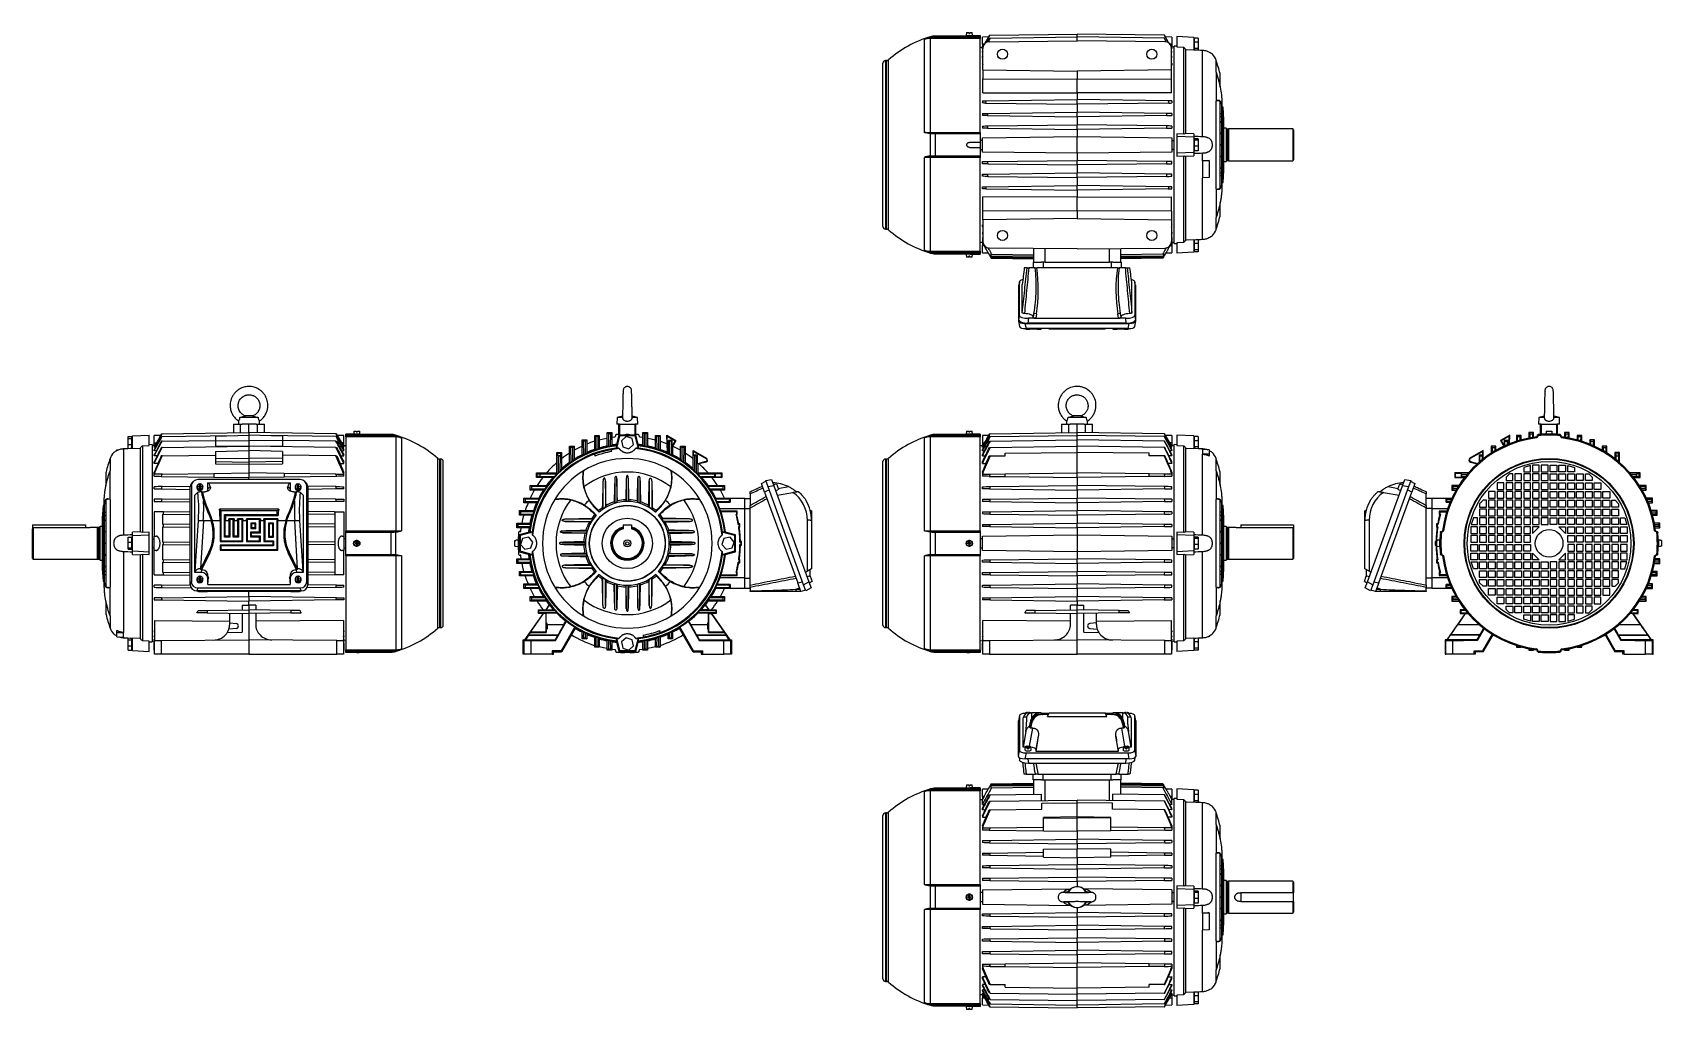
# Model space of a CAD drawing. Extents: x 49 to 1991, y 37 to 1201.
import ezdxf

# ---------------------------------------------------------------- set-up
doc = ezdxf.new("R2010")
doc.units = 0
doc.layers.get('0').update_dxf_attribs({"linetype": 'CONTINUOUS'})

msp = doc.modelspace()

# ---------------------------------------------------------------- linework, layer by layer
at = {"color": 7, "linetype": 'CONTINUOUS'}
for p, q in [((1112.1, 1082.2), (1112.1, 1193.1)), ((1118.8, 1194.8), (1118.8, 1194.2)), ((1118.8, 1194.2), (1118.8, 1082.2)), ((1178.6, 1194.2), (1118.8, 1194.2)), ((1119.3, 1195.6), (1119.3, 1196.3)), ((1121.8, 1196.2), (1122, 1195.2)), ((1122, 1195.2), (1178.6, 1195.2)), ((1162.6, 1197.5), (1124.8, 1197.1)), ((1124.8, 1197.1), (1124.8, 1196.5)), ((1124.9, 1195.5), (1124.8, 1196.5)), ((1178.6, 1196), (1124.9, 1195.5)), ((1162.1, 1201.3), (1161.8, 1197.6)), ((1161.8, 1197.6), (1169.3, 1197.6)), ((1162.1, 1201.3), (1164.9, 1201.3)), ((1164.9, 1201.3), (1164.9, 1200.3)), ((1164.9, 1200.3), (1166.2, 1200.3)), ((1166.2, 1201.3), (1166.2, 1200.3)), ((1166.2, 1201.3), (1169, 1201.3)), ((1178.6, 1197.6), (1168.5, 1197.5)), ((1169.3, 1197.6), (1169, 1201.3)), ((1178.6, 1197.6), (1178.6, 1196.9)), ((1178.6, 1196), (1178.6, 1195.2)), ((1178.6, 1195.2), (1178.6, 1194.2)), ((1178.6, 1082.2), (1178.6, 1194.2)), ((1188.8, 1196), (1181.1, 1195.9)), ((1181.1, 1187.4), (1181.1, 1183.7)), ((1183.4, 1187.4), (1181.1, 1187.4)), ((1184.6, 1188.6), (1190, 1198)), ((1190.2, 1198), (1185.1, 1188.9)), ((1187.3, 1190), (1189.9, 1194.6)), ((1190.3, 1194.6), (1187.8, 1190.1)), ((1189.5, 1190.4), (1294.1, 1191.4)), ((1190.2, 1198), (1294.1, 1199.3)), ((1190.3, 1194.6), (1294.1, 1196)), ((1294.1, 1196), (1294.1, 1199.3)), ((1397.9, 1198), (1294.1, 1199.3)), ((1294.1, 1191.4), (1294.1, 1196)), ((1397.8, 1194.6), (1294.1, 1196)), ((1398.6, 1190.4), (1294.1, 1191.4)), ((1397.8, 1194.6), (1400.3, 1190.1)), ((1397.9, 1198), (1403, 1188.9)), ((1403.4, 1188.6), (1398.1, 1198)), ((1400.8, 1190), (1398.2, 1194.6)), ((1407.1, 1195.9), (1399.3, 1196)), ((1407.1, 1187.4), (1404.7, 1187.4)), ((1407.1, 1187.4), (1407.1, 1183.7)), ((1413.1, 1184.9), (1409.6, 1185)), ((1409.6, 1067.4), (1409.6, 1185)), ((1433.1, 1195.3), (1413.1, 1196.4)), ((1413.1, 1196.4), (1413.1, 1184.1)), ((1433.1, 1195.3), (1433.1, 1180.5)), ((1433.7, 1193.2), (1433.1, 1193.2)), ((1438.4, 1194.7), (1433.7, 1194.7)), ((1433.7, 1194.7), (1433.7, 1189.7)), ((1438.4, 1189.7), (1433.7, 1189.7)), ((1433.7, 1189.7), (1433.7, 1182.3)), ((1438.4, 1194.7), (1438.4, 1189.7)), ((1438.4, 1189.7), (1438.4, 1182.3)), ((1067, 1167.9), (1065.6, 1167.9)), ((1065.6, 1167.9), (1065.6, 1067.4)), ((1067, 966.9), (1067, 1167.9)), ((1069, 1168.6), (1069, 966.1)), ((1178.6, 1183.8), (1181.1, 1183.9)), ((1181.1, 1183.7), (1181.8, 1183.7)), ((1181.1, 1182.3), (1181.7, 1183.5)), ((1181.6, 1182.8), (1181.1, 1181.8)), ((1181.1, 1181.8), (1181.1, 1182.3)), ((1181.1, 1181.8), (1181.6, 1181.8)), ((1181.1, 1178.7), (1181.6, 1179.6)), ((1181.1, 1177.8), (1181.1, 1178.7)), ((1181.6, 1178.7), (1181.1, 1177.8)), ((1181.1, 1177.8), (1181.6, 1177.8)), ((1181.1, 1172.8), (1181.6, 1173.7)), ((1181.1, 1171.5), (1181.1, 1172.8)), ((1181.6, 1172.5), (1181.1, 1171.5)), ((1181.1, 1171.5), (1181.6, 1171.5)), ((1181.1, 1164.3), (1181.6, 1165.3)), ((1181.6, 1156.8), (1181.6, 1182.4)), ((1407.1, 1183.7), (1406.3, 1183.7)), ((1407.1, 1182.3), (1406.3, 1183.6)), ((1406.5, 1182.8), (1407.1, 1181.8)), ((1406.6, 1156.8), (1406.6, 1182.4)), ((1407.1, 1181.8), (1406.6, 1181.8)), ((1407.1, 1178.7), (1406.6, 1179.6)), ((1406.6, 1178.7), (1407.1, 1177.8)), ((1407.1, 1177.8), (1406.6, 1177.8)), ((1407.1, 1172.8), (1406.6, 1173.7)), ((1406.6, 1172.5), (1407.1, 1171.5)), ((1407.1, 1171.5), (1406.6, 1171.5)), ((1407.1, 1164.3), (1406.6, 1165.3)), ((1409.6, 1183.8), (1407.1, 1183.9)), ((1407.1, 1181.8), (1407.1, 1182.3)), ((1407.1, 1177.8), (1407.1, 1178.7)), ((1407.1, 1171.5), (1407.1, 1172.8)), ((1413.1, 1184.1), (1421.1, 1183.7)), ((1421.1, 1080.3), (1421.1, 1183.7)), ((1423.8, 1080.9), (1423.8, 1180.9)), ((1423.8, 1180.9), (1433.1, 1180.5)), ((1433.1, 1181.6), (1433.7, 1181.6)), ((1438.4, 1182.3), (1433.7, 1182.3)), ((1433.7, 1182.3), (1433.7, 1180.8)), ((1438.4, 1182.3), (1438.4, 1180.5)), ((1443.6, 1077), (1443.6, 1180.3)), ((1459.7, 1153.9), (1459.7, 1168.5)), ((1062.6, 1067.4), (1062.6, 1164.9)), ((1181.1, 1164.3), (1181.1, 1162.5)), ((1181.6, 1163.5), (1181.1, 1162.5)), ((1181.1, 1162.5), (1181.6, 1162.5)), ((1181.6, 1156.8), (1294.1, 1155.4)), ((1181.6, 1156.8), (1181.6, 1146.2)), ((1181.6, 1146.2), (1294.1, 1145.9)), ((1181.6, 1129.3), (1181.6, 1146.2)), ((1406.6, 1156.8), (1294.1, 1155.4)), ((1294.1, 1155.4), (1294.1, 1145.9)), ((1294.1, 1145.9), (1406.6, 1146.2)), ((1294.1, 1129.5), (1294.1, 1145.9)), ((1406.6, 1163.5), (1407.1, 1162.5)), ((1407.1, 1162.5), (1406.6, 1162.5)), ((1406.6, 1146.2), (1406.6, 1156.8)), ((1406.6, 1129.3), (1406.6, 1146.2)), ((1407.1, 1164.3), (1407.1, 1162.5)), ((1459.7, 1153.9), (1459.7, 1119.6)), ((1464.6, 1136.4), (1464.6, 1152.4)), ((1181.6, 1129.3), (1294.1, 1129.5)), ((1406.6, 1129.3), (1294.1, 1129.5)), ((1294.1, 1129.5), (1294.1, 1121.3)), ((1181.1, 1119.8), (1181.1, 1117.3)), ((1184.8, 1117.2), (1294.1, 1115.8)), ((1185.4, 1119.9), (1294.1, 1121.3)), ((1294.1, 1115.8), (1294.1, 1121.3)), ((1402.7, 1119.9), (1294.1, 1121.3)), ((1403.3, 1117.2), (1294.1, 1115.8)), ((1294.1, 1115.8), (1294.1, 1106.3)), ((1407.1, 1119.8), (1407.1, 1117.3)), ((1459.7, 1015.1), (1459.7, 1119.6)), ((1464.6, 1015.6), (1464.6, 1119.2)), ((1466.6, 1118.7), (1466.6, 1113)), ((1466.6, 1104.5), (1466.6, 1113)), ((1468, 1112.4), (1466.6, 1112.6)), ((1469.1, 1097.4), (1468, 1112.4)), ((1468, 1022.4), (1468, 1112.4)), ((1181.1, 1104.8), (1181.1, 1102.3)), ((1181.1, 1089.8), (1181.1, 1087.3)), ((1187.2, 1102.2), (1294.1, 1100.8)), ((1187.5, 1089.9), (1294.1, 1091.3)), ((1187.6, 1104.9), (1294.1, 1106.3)), ((1294.1, 1100.8), (1294.1, 1106.3)), ((1400.5, 1104.9), (1294.1, 1106.3)), ((1400.9, 1102.2), (1294.1, 1100.8)), ((1294.1, 1100.8), (1294.1, 1091.3)), ((1294.1, 1085.8), (1294.1, 1091.3)), ((1400.6, 1089.9), (1294.1, 1091.3)), ((1407.1, 1104.8), (1407.1, 1102.3)), ((1407.1, 1089.8), (1407.1, 1087.3)), ((1466.6, 1104.5), (1464.6, 1104.4)), ((1466.6, 1101), (1466.6, 1104.5)), ((1466.6, 1033.7), (1466.6, 1101)), ((1469.1, 1037.4), (1469.1, 1097.4)), ((1471.6, 1087.3), (1469.1, 1087.3)), ((1472.1, 1086.8), (1471.6, 1087.3)), ((1471.6, 1087.3), (1471.6, 1047.4)), ((1118.8, 1081.4), (1118.8, 1082.2)), ((1118.8, 1082.2), (1178.6, 1082.2)), ((1119.3, 1054.2), (1119.3, 1080.5)), ((1124.8, 1080.5), (1124.8, 1054.3)), ((1124.9, 1081.4), (1178.6, 1081.4)), ((1178.6, 1070.4), (1165.6, 1070.4)), ((1178.6, 1082.2), (1178.6, 1081.4)), ((1178.6, 1080.5), (1178.6, 1070.4)), ((1181.1, 1072.7), (1178.6, 1072.7)), ((1178.6, 1070.4), (1178.6, 1064.4)), ((1181.1, 1075.9), (1294.1, 1077.4)), ((1187.3, 1087.2), (1294.1, 1085.8)), ((1400.8, 1087.2), (1294.1, 1085.8)), ((1294.1, 1085.8), (1294.1, 1077.4)), ((1294.1, 1077.4), (1407.1, 1075.9)), ((1407.1, 1072.7), (1409.6, 1072.7)), ((1421.1, 1080.3), (1413.1, 1080.6)), ((1413.1, 1080.6), (1413.1, 1077.4)), ((1433.1, 1076.6), (1413.1, 1077.4)), ((1413.1, 1077.4), (1413.1, 1057.4)), ((1433.1, 1080.5), (1423.8, 1080.9)), ((1433.1, 1080.5), (1433.1, 1076.6)), ((1433.1, 1076.6), (1433.1, 1058.2)), ((1433.7, 1073.2), (1433.1, 1073.2)), ((1438.4, 1074.5), (1433.7, 1074.5)), ((1433.7, 1074.5), (1433.7, 1072.9)), ((1438.4, 1072.9), (1433.7, 1072.9)), ((1433.7, 1072.9), (1433.7, 1065.8)), ((1438.4, 1074.5), (1438.4, 1072.9)), ((1438.4, 1072.9), (1438.4, 1065.8)), ((1472.1, 1086.8), (1472.1, 1047.9)), ((1473.8, 1086.2), (1472.1, 1086.2)), ((1474.6, 1086.4), (1473.8, 1086.2)), ((1473.8, 1086.2), (1473.8, 1048.6)), ((1551.1, 1086.4), (1474.6, 1086.4)), ((1474.6, 1086.4), (1474.6, 1048.4)), ((1552.1, 1085.4), (1551.1, 1086.4)), ((1551.1, 1086.4), (1551.1, 1048.4)), ((1552.1, 1085.4), (1552.1, 1049.4)), ((1062.6, 969.9), (1062.6, 1067.4)), ((1065.6, 1067.4), (1065.6, 966.9)), ((1112.1, 941.7), (1112.1, 1052.5)), ((1118.8, 1053.3), (1118.8, 1052.5)), ((1178.6, 1052.5), (1118.8, 1052.5)), ((1118.8, 1052.5), (1118.8, 940.5)), ((1178.6, 1053.4), (1124.9, 1053.4)), ((1165.6, 1064.4), (1178.6, 1064.4)), ((1178.6, 1064.4), (1178.6, 1054.3)), ((1178.6, 1062), (1181.1, 1062)), ((1178.6, 1053.4), (1178.6, 1052.5)), ((1178.6, 940.5), (1178.6, 1052.5)), ((1294.1, 1057.4), (1181.1, 1058.8)), ((1187.3, 1047.5), (1294.1, 1048.9)), ((1407.1, 1058.8), (1294.1, 1057.4)), ((1294.1, 1057.4), (1294.1, 1048.9)), ((1294.1, 1043.4), (1294.1, 1048.9)), ((1400.8, 1047.5), (1294.1, 1048.9)), ((1409.6, 1062), (1407.1, 1062)), ((1409.6, 949.7), (1409.6, 1067.4)), ((1433.1, 1058.2), (1413.1, 1057.4)), ((1413.1, 1057.4), (1413.1, 1054.1)), ((1413.1, 1054.1), (1421.1, 1054.4)), ((1421.1, 951), (1421.1, 1054.4)), ((1423.8, 1053.8), (1433.1, 1054.2)), ((1423.8, 953.8), (1423.8, 1053.8)), ((1433.1, 1061.6), (1433.7, 1061.6)), ((1433.1, 1058.2), (1433.1, 1054.2)), ((1438.4, 1065.8), (1433.7, 1065.8)), ((1433.7, 1065.8), (1433.7, 1060.2)), ((1438.4, 1060.2), (1433.7, 1060.2)), ((1438.4, 1065.8), (1438.4, 1060.2)), ((1443.6, 1048.3), (1443.6, 1057.7)), ((1451.6, 1048.7), (1451.6, 1048.1)), ((1472.1, 1048.6), (1473.8, 1048.6)), ((1473.8, 1048.6), (1474.6, 1048.4)), ((1551.1, 1048.4), (1552.1, 1049.4)), ((1181.1, 1044.9), (1181.1, 1047.4)), ((1181.1, 1029.9), (1181.1, 1032.4)), ((1187.2, 1032.5), (1294.1, 1033.9)), ((1187.5, 1044.8), (1294.1, 1043.4)), ((1187.6, 1029.8), (1294.1, 1028.4)), ((1400.6, 1044.8), (1294.1, 1043.4)), ((1294.1, 1043.4), (1294.1, 1033.9)), ((1294.1, 1028.4), (1294.1, 1033.9)), ((1400.9, 1032.5), (1294.1, 1033.9)), ((1400.5, 1029.8), (1294.1, 1028.4)), ((1407.1, 1044.9), (1407.1, 1047.4)), ((1407.1, 1029.9), (1407.1, 1032.4)), ((1443.6, 1048.3), (1443.6, 1028)), ((1451.6, 1048.1), (1443.6, 1048.3)), ((1451.6, 1048.1), (1451.6, 1028.3)), ((1466.6, 1033.7), (1464.6, 1033.6)), ((1466.6, 1030.2), (1464.6, 1030.3)), ((1466.6, 1030.2), (1466.6, 1033.7)), ((1466.6, 1021.8), (1466.6, 1030.2)), ((1468, 1022.4), (1469.1, 1037.4)), ((1469.1, 1047.4), (1471.6, 1047.4)), ((1471.6, 1047.4), (1472.1, 1047.9)), ((1474.6, 1048.4), (1551.1, 1048.4)), ((1181.1, 1014.9), (1181.1, 1017.4)), ((1184.8, 1017.5), (1294.1, 1018.9)), ((1185.4, 1014.8), (1294.1, 1013.4)), ((1294.1, 1028.4), (1294.1, 1018.9)), ((1294.1, 1013.4), (1294.1, 1018.9)), ((1403.3, 1017.5), (1294.1, 1018.9)), ((1402.7, 1014.8), (1294.1, 1013.4)), ((1294.1, 1013.4), (1294.1, 1005.2)), ((1407.1, 1014.9), (1407.1, 1017.4)), ((1451.6, 1028.3), (1443.6, 1028)), ((1443.6, 954.5), (1443.6, 1028)), ((1459.7, 1015.1), (1459.7, 980.8)), ((1466.6, 1022.1), (1468, 1022.4)), ((1466.6, 1021.8), (1466.6, 1016)), ((1294.1, 1005.2), (1181.6, 1005.4)), ((1181.6, 988.5), (1181.6, 1005.4)), ((1294.1, 1005.2), (1406.6, 1005.4)), ((1294.1, 988.8), (1294.1, 1005.2)), ((1406.6, 988.5), (1406.6, 1005.4)), ((1464.6, 982.4), (1464.6, 998.7)), ((1181.6, 972.2), (1181.1, 972.2)), ((1181.1, 970.5), (1181.1, 972.2)), ((1181.1, 972.2), (1181.6, 971.2)), ((1294.1, 988.8), (1181.6, 988.5)), ((1181.6, 977.9), (1181.6, 988.5)), ((1294.1, 979.4), (1181.6, 977.9)), ((1181.6, 977.9), (1181.6, 952.3)), ((1294.1, 988.8), (1294.1, 979.4)), ((1406.6, 988.5), (1294.1, 988.8)), ((1294.1, 979.4), (1406.6, 977.9)), ((1406.6, 988.5), (1406.6, 977.9)), ((1406.6, 977.9), (1406.6, 952.3)), ((1406.6, 972.2), (1407.1, 972.2)), ((1407.1, 972.2), (1406.6, 971.2)), ((1407.1, 970.5), (1407.1, 972.2)), ((1459.7, 966.2), (1459.7, 980.8)), ((1065.6, 966.9), (1067, 966.9)), ((1181.6, 969.4), (1181.1, 970.5)), ((1181.6, 963.2), (1181.1, 963.2)), ((1181.1, 963.2), (1181.1, 961.9)), ((1181.1, 963.2), (1181.6, 962.2)), ((1181.6, 961), (1181.1, 961.9)), ((1181.6, 956.9), (1181.1, 956.9)), ((1181.1, 956.9), (1181.1, 951)), ((1181.1, 956.9), (1181.6, 956)), ((1406.6, 969.4), (1407.1, 970.5)), ((1406.6, 963.2), (1407.1, 963.2)), ((1407.1, 963.2), (1406.6, 962.2)), ((1406.6, 961), (1407.1, 961.9)), ((1406.6, 956.9), (1407.1, 956.9)), ((1407.1, 956.9), (1406.6, 956)), ((1407.1, 963.2), (1407.1, 961.9)), ((1407.1, 956.9), (1407.1, 951)), ((1433.1, 954.3), (1423.8, 953.8)), ((1433.1, 954.3), (1433.1, 939.4)), ((1433.7, 953.2), (1433.1, 953.2)), ((1433.7, 954), (1433.7, 949.7)), ((1438.4, 954.2), (1438.4, 949.7)), ((1118.8, 940.5), (1178.6, 940.5)), ((1118.8, 939.9), (1118.8, 940.5)), ((1119.3, 938.4), (1119.3, 939.1)), ((1121.8, 938.5), (1122, 939.5)), ((1178.6, 939.5), (1122, 939.5)), ((1124.8, 938.2), (1124.9, 939.2)), ((1124.8, 938.2), (1124.8, 937.6)), ((1124.8, 937.6), (1162.6, 937.2)), ((1124.9, 939.2), (1178.6, 938.8)), ((1161.8, 937.2), (1162.1, 933.5)), ((1165.6, 937.2), (1161.8, 937.2)), ((1164.9, 933.5), (1162.1, 933.5)), ((1166.2, 934.5), (1164.9, 934.5)), ((1164.9, 933.5), (1164.9, 934.5)), ((1169.3, 937.2), (1165.6, 937.2)), ((1166.2, 933.5), (1166.2, 934.5)), ((1169, 933.5), (1166.2, 933.5)), ((1168.5, 937.2), (1178.6, 937.1)), ((1169, 933.5), (1169.3, 937.2)), ((1181.1, 950.8), (1178.6, 950.9)), ((1178.6, 940.5), (1178.6, 939.5)), ((1178.6, 939.5), (1178.6, 938.8)), ((1178.6, 937.8), (1178.6, 937.1)), ((1181.1, 951), (1182.4, 948.7)), ((1181.1, 951), (1181.1, 947.4)), ((1181.1, 947.4), (1183.2, 947.4)), ((1181.1, 938.8), (1188, 938.7)), ((1188, 938.8), (1191.7, 932.2)), ((1294.1, 943.4), (1189.5, 944.3)), ((1191.2, 937.8), (1191.6, 937.1)), ((1191.2, 937.8), (1191.2, 935.1)), ((1191.9, 933.9), (1191.2, 935.1)), ((1191.2, 935.1), (1242.6, 934.6)), ((1191.2, 934.7), (1191.6, 933.9)), ((1191.2, 934.7), (1191.2, 933.2)), ((1191.7, 932.2), (1191.2, 933.2)), ((1191.2, 933.2), (1242.6, 932.5)), ((1191.7, 932.2), (1242.6, 931.5)), ((1191.9, 933.9), (1242.6, 933.2)), ((1192, 937.1), (1242.6, 936.4)), ((1242.6, 927.4), (1242.6, 943.8)), ((1255.6, 943.7), (1255.6, 927.4)), ((1294.1, 943.4), (1398.6, 944.3)), ((1332.6, 927.4), (1332.6, 943.7)), ((1345.6, 943.8), (1345.6, 927.4)), ((1396.1, 937.1), (1345.6, 936.4)), ((1345.6, 934.6), (1396.9, 935.1)), ((1396.2, 933.9), (1345.6, 933.2)), ((1345.6, 932.5), (1396.9, 933.2)), ((1396.4, 932.2), (1345.6, 931.5)), ((1396.2, 933.9), (1396.9, 935.1)), ((1396.4, 932.2), (1400.1, 938.8)), ((1396.4, 932.2), (1396.9, 933.2)), ((1396.9, 937.8), (1396.5, 937.1)), ((1396.9, 934.7), (1396.5, 933.9)), ((1396.9, 937.8), (1396.9, 935.1)), ((1396.9, 934.7), (1396.9, 933.2)), ((1400.1, 938.7), (1407.1, 938.8)), ((1404.9, 947.4), (1407.1, 947.4)), ((1407.1, 951), (1405.7, 948.7)), ((1407.1, 951), (1407.1, 947.4)), ((1407.1, 950.8), (1409.6, 950.9)), ((1409.6, 949.7), (1413.1, 949.9)), ((1421.1, 951), (1413.1, 950.6)), ((1413.1, 950.6), (1413.1, 938.4)), ((1433.1, 939.4), (1413.1, 938.4)), ((1433.1, 941.6), (1433.7, 941.6)), ((1438.4, 949.7), (1433.7, 949.7)), ((1433.7, 949.7), (1433.7, 942.3)), ((1438.4, 942.3), (1433.7, 942.3)), ((1433.7, 942.3), (1433.7, 940)), ((1438.4, 940), (1433.7, 940)), ((1438.4, 949.7), (1438.4, 942.3)), ((1438.4, 942.3), (1438.4, 940)), ((1234.4, 920.9), (1231.1, 920.9)), ((1244.1, 920.9), (1236.5, 920.9)), ((1241.6, 927.4), (1241.6, 920.9)), ((1241.6, 927.4), (1251.6, 927.4)), ((1342, 920.9), (1246.1, 920.9)), ((1255.6, 927.4), (1251.6, 927.4)), ((1253.6, 927.4), (1253.6, 920.9)), ((1255.6, 927.4), (1332.6, 927.4)), ((1336.5, 927.4), (1332.6, 927.4)), ((1334.6, 927.4), (1334.6, 920.9)), ((1336.5, 927.4), (1346.6, 927.4)), ((1351.6, 920.9), (1344, 920.9)), ((1346.6, 927.4), (1346.6, 920.9)), ((1353.7, 920.9), (1357, 920.9)), ((1224.1, 899.7), (1224.1, 857.2)), ((1225.2, 903.9), (1224.6, 898.5)), ((1225.2, 903.8), (1224.6, 898.4)), ((1224.6, 858.5), (1224.6, 898.4)), ((1225.2, 864.3), (1225.2, 903.8)), ((1228.7, 867.3), (1228.7, 900.9)), ((1359.4, 867.3), (1359.4, 900.9)), ((1363.5, 898.5), (1362.9, 903.9)), ((1362.9, 903.8), (1362.9, 864.3)), ((1363.6, 898.4), (1362.9, 903.8)), ((1363.6, 898.4), (1363.6, 858.5)), ((1364.1, 857.2), (1364.1, 899.7)), ((1224.1, 857), (1225.3, 850.8)), ((1224.6, 858.5), (1225.2, 864.3)), ((1231.9, 854.5), (1233.2, 848.3)), ((1231.9, 854.5), (1356.2, 854.5)), ((1236.1, 860.6), (1235.5, 854.7)), ((1352.6, 854.7), (1235.5, 854.7)), ((1244.7, 860.6), (1236.1, 860.6)), ((1242.6, 866.4), (1241.8, 862.2)), ((1241.8, 861.6), (1242.6, 866.4)), ((1241.8, 861.6), (1241.8, 862.2)), ((1245.6, 865.9), (1242.6, 866.4)), ((1245.6, 865.9), (1244.7, 860.6)), ((1244.7, 860.6), (1343.4, 860.6)), ((1343.4, 860.6), (1342.5, 865.9)), ((1352, 860.6), (1343.4, 860.6)), ((1345.5, 866.4), (1346.3, 862.2)), ((1345.5, 866.4), (1346.3, 861.6)), ((1346.3, 862.2), (1346.3, 861.6)), ((1352.6, 854.7), (1352, 860.6)), ((1354.9, 848.3), (1356.2, 854.5)), ((1362.8, 850.8), (1364, 857)), ((1362.9, 864.3), (1363.6, 858.5)), ((1232.1, 848.4), (1232.1, 848.3)), ((1354.9, 848.3), (1233.2, 848.3)), ((1234.9, 847.2), (1234.9, 848.1)), ((1236.1, 847.8), (1236.2, 847.8)), ((1236.2, 847.2), (1236.2, 848.1)), ((1246.3, 847.8), (1238.5, 847.8)), ((1239, 848.3), (1239, 848.3)), ((1246.3, 847.8), (1246.5, 848.3)), ((1246.3, 847.8), (1251.4, 847.8)), ((1251.4, 847.8), (1251.6, 848.3)), ((1260.3, 848.3), (1260.6, 847.8)), ((1327.5, 847.8), (1260.6, 847.8)), ((1327.8, 848.3), (1327.5, 847.8)), ((1336.5, 848.3), (1336.7, 847.8)), ((1336.7, 847.8), (1341.8, 847.8)), ((1341.8, 847.8), (1341.6, 848.3)), ((1349.6, 847.8), (1341.8, 847.8)), ((1349.1, 848.3), (1349.1, 848.3)), ((1351.9, 847.2), (1351.9, 848.1)), ((1351.9, 847.8), (1352, 847.8)), ((1353.2, 847.2), (1353.2, 848.1)), ((1356, 848.3), (1356, 848.4)), ((294.5, 738.1), (294.4, 734.3)), ((317.8, 742.3), (296.1, 742.3)), ((319.4, 734.3), (319.4, 738.1)), ((745.6, 742.3), (745.4, 734.3)), ((752.1, 742.3), (745.6, 742.3)), ((752.2, 742.5), (752.1, 742.3)), ((770.2, 742.3), (763.7, 742.3)), ((770.4, 734.3), (770.2, 742.3)), ((1281.6, 738.1), (1281.6, 734.3)), ((1304.9, 742.3), (1283.2, 742.3)), ((1306.6, 734.3), (1306.5, 738.1)), ((1844.4, 742.3), (1844.2, 734.3)), ((1850.9, 742.3), (1844.4, 742.3)), ((1850.9, 742.6), (1850.9, 742.5)), ((1850.9, 742.5), (1850.9, 742.3)), ((1862.5, 742.3), (1862.4, 742.5)), ((1869, 742.3), (1862.5, 742.3)), ((1869.2, 734.3), (1869, 742.3)), ((162.7, 719.7), (167.3, 719.7)), ((162.7, 717.4), (162.7, 719.7)), ((167.3, 717.4), (167.3, 719.7)), ((167.9, 720.3), (187.9, 721.3)), ((167.9, 705.5), (167.9, 720.3)), ((187.9, 709.1), (187.9, 721.3)), ((201.7, 721), (193.9, 720.9)), ((193.9, 712.3), (193.9, 720.9)), ((203.1, 723), (306.9, 724.3)), ((203.2, 719.6), (289.2, 720.7)), ((266.9, 720.2), (306.9, 721.1)), ((266.9, 720.2), (266.9, 714.7)), ((288.5, 734.3), (288.5, 724.1)), ((288.5, 734.3), (296.9, 734.3)), ((296.9, 734.3), (298.6, 734.3)), ((296.9, 724.2), (296.9, 734.3)), ((315.3, 734.3), (298.6, 734.3)), ((306.9, 724.3), (306.9, 734.3)), ((306.9, 724.3), (306.9, 721.1)), ((410.8, 723), (306.9, 724.3)), ((346.9, 720.2), (306.9, 721.1)), ((306.9, 721.1), (306.9, 714.9)), ((315.3, 734.3), (317, 734.3)), ((317, 734.3), (325.4, 734.3)), ((317, 724.2), (317, 734.3)), ((410.7, 719.6), (324.7, 720.7)), ((325.4, 724.1), (325.4, 734.3)), ((346.9, 720.2), (346.9, 714.7)), ((419.9, 720.9), (412.2, 721)), ((419.9, 712.3), (419.9, 720.9)), ((432.5, 722.5), (422.4, 722.6)), ((422.4, 721.9), (422.4, 722.6)), ((476.1, 720.5), (422.4, 720.9)), ((422.4, 720.2), (422.4, 720.9)), ((422.4, 720.2), (479, 720.2)), ((422.4, 719.2), (422.4, 720.2)), ((482.2, 719.2), (422.4, 719.2)), ((422.4, 719.2), (422.4, 607.2)), ((432, 726.2), (431.7, 722.5)), ((431.7, 722.5), (435.4, 722.5)), ((432, 726.2), (434.8, 726.2)), ((434.8, 726.2), (434.8, 725.2)), ((434.8, 725.2), (436.1, 725.2)), ((435.4, 722.5), (439.2, 722.5)), ((436.1, 726.2), (436.1, 725.2)), ((436.1, 726.2), (438.9, 726.2)), ((476.2, 722.1), (438.4, 722.5)), ((439.2, 722.5), (438.9, 726.2)), ((476.2, 721.5), (476.1, 720.5)), ((476.2, 721.5), (476.2, 722.1)), ((479.2, 721.2), (479, 720.2)), ((481.7, 721.3), (481.7, 720.6)), ((482.2, 719.8), (482.2, 719.2)), ((482.2, 607.2), (482.2, 719.2)), ((719, 704.4), (719, 720.9)), ((720.3, 719.6), (719, 720.9)), ((719, 720.9), (724.5, 720.9)), ((720.3, 719.6), (720.5, 703.8)), ((723, 704.7), (723.1, 719.6)), ((723.1, 719.6), (724.5, 720.9)), ((724.5, 720.9), (724.5, 706.2)), ((734, 708.5), (734, 724.3)), ((735.3, 723), (734, 724.3)), ((734, 724.3), (739.5, 724.3)), ((735.3, 723), (735.5, 707.8)), ((738, 708.2), (738.1, 723)), ((738.1, 723), (739.5, 724.3)), ((739.5, 724.3), (739.5, 709.5)), ((739.5, 718.8), (743.1, 719.2)), ((743.9, 720.9), (743.9, 720.2)), ((747.9, 721.3), (744.7, 709.1)), ((747.9, 722.2), (744.8, 721.9)), ((748.7, 720.3), (744.8, 705.5)), ((748.6, 734.3), (745.4, 734.3)), ((747.9, 721.2), (747.9, 734.3)), ((748.7, 720.3), (747.9, 721.3)), ((767.9, 721.3), (747.9, 721.3)), ((748.6, 734.3), (748.8, 734.3)), ((767.1, 720.3), (748.7, 720.3)), ((748.8, 734.3), (767.1, 734.3)), ((748.8, 721.3), (748.8, 734.3)), ((756.4, 719.7), (750.8, 714.7)), ((763.5, 717.4), (756.4, 719.7)), ((767.1, 734.3), (767.3, 734.3)), ((767.1, 721.3), (767.1, 734.3)), ((767.1, 720.3), (767.9, 721.3)), ((771.1, 705.5), (767.1, 720.3)), ((770.4, 734.3), (767.3, 734.3)), ((771.2, 709.1), (767.9, 721.3)), ((768, 721.2), (768, 734.3)), ((771, 721.9), (768, 722.2)), ((771.9, 720.2), (771.9, 720.9)), ((772.8, 719.2), (776.4, 718.8)), ((776.4, 709.5), (776.4, 724.3)), ((777.8, 723), (776.4, 724.3)), ((776.4, 724.3), (781.9, 724.3)), ((777.8, 723), (777.9, 708.2)), ((780.4, 707.7), (780.5, 723)), ((780.5, 723), (781.9, 724.3)), ((781.9, 724.3), (781.9, 708.5)), ((791.4, 706.2), (791.4, 720.9)), ((792.8, 719.6), (791.4, 720.9)), ((791.4, 720.9), (796.9, 720.9)), ((792.8, 719.6), (792.9, 704.5)), ((795.4, 703.8), (795.5, 719.6)), ((795.5, 719.6), (796.9, 720.9)), ((796.9, 720.9), (796.9, 704.4)), ((805.5, 720.2), (804.9, 721.1)), ((804.9, 721.1), (815.7, 714.9)), ((805.8, 700.9), (804.9, 721.1)), ((805.5, 720.2), (815, 714.7)), ((806.3, 699.9), (805.5, 720.2)), ((1118.8, 719.8), (1118.8, 719.2)), ((1118.8, 719.2), (1118.8, 607.2)), ((1178.6, 719.2), (1118.8, 719.2)), ((1119.3, 720.6), (1119.3, 721.3)), ((1121.8, 721.2), (1122, 720.2)), ((1122, 720.2), (1178.6, 720.2)), ((1162.6, 722.5), (1124.8, 722.1)), ((1124.8, 722.1), (1124.8, 721.5)), ((1124.9, 720.5), (1124.8, 721.5)), ((1178.6, 720.9), (1124.9, 720.5)), ((1162.1, 726.2), (1161.8, 722.5)), ((1161.8, 722.5), (1169.3, 722.5)), ((1162.1, 726.2), (1164.9, 726.2)), ((1164.9, 726.2), (1164.9, 725.2)), ((1164.9, 725.2), (1166.2, 725.2)), ((1166.2, 726.2), (1166.2, 725.2)), ((1166.2, 726.2), (1169, 726.2)), ((1178.6, 722.6), (1168.5, 722.5)), ((1169.3, 722.5), (1169, 726.2)), ((1178.6, 722.6), (1178.6, 721.9)), ((1178.6, 720.9), (1178.6, 720.2)), ((1178.6, 720.2), (1178.6, 719.2)), ((1178.6, 607.2), (1178.6, 719.2)), ((1188.8, 721), (1181.1, 720.9)), ((1181.1, 720.9), (1181.1, 712.3)), ((1190.2, 723), (1294.1, 724.3)), ((1190.3, 719.6), (1294.1, 720.9)), ((1275.6, 734.3), (1275.6, 724.1)), ((1275.6, 734.3), (1284, 734.3)), ((1284, 734.3), (1285.7, 734.3)), ((1284, 724.2), (1284, 734.3)), ((1302.4, 734.3), (1285.7, 734.3)), ((1294.1, 724.3), (1294.1, 734.3)), ((1294.1, 720.9), (1294.1, 724.3)), ((1397.9, 723), (1294.1, 724.3)), ((1294.1, 715.6), (1294.1, 720.9)), ((1397.8, 719.6), (1294.1, 720.9)), ((1302.4, 734.3), (1304.1, 734.3)), ((1304.1, 734.3), (1312.5, 734.3)), ((1304.1, 724.2), (1304.1, 734.3)), ((1312.5, 724.1), (1312.5, 734.3)), ((1407.1, 720.9), (1399.3, 721)), ((1407.1, 720.9), (1407.1, 712.3)), ((1433.1, 720.3), (1413.1, 721.3)), ((1413.1, 721.3), (1413.1, 709.1)), ((1433.1, 720.3), (1433.1, 705.5)), ((1438.4, 719.7), (1433.7, 719.7)), ((1433.7, 719.7), (1433.7, 714.7)), ((1438.4, 719.7), (1438.4, 714.7)), ((1809.7, 721.1), (1798.9, 714.9)), ((1809.1, 720.2), (1799.6, 714.7)), ((1808.7, 710.8), (1809.1, 720.2)), ((1809.1, 720.2), (1809.7, 721.1)), ((1809.3, 711), (1809.7, 721.1)), ((1817.7, 720.9), (1817.7, 714)), ((1819.1, 719.6), (1817.7, 720.9)), ((1823.2, 720.9), (1817.7, 720.9)), ((1819.1, 714.4), (1819.1, 719.6)), ((1821.8, 719.6), (1823.2, 720.9)), ((1821.8, 719.6), (1821.8, 715.1)), ((1823.2, 715.6), (1823.2, 720.9)), ((1832.7, 724.3), (1832.7, 717.8)), ((1834.1, 723), (1832.7, 724.3)), ((1838.2, 724.3), (1832.7, 724.3)), ((1834.1, 718), (1834.1, 723)), ((1836.8, 723), (1838.2, 724.3)), ((1836.8, 723), (1836.8, 718.4)), ((1838.2, 718.8), (1838.2, 724.3)), ((1842.7, 720.5), (1842.7, 720.9)), ((1847.3, 734.3), (1844.2, 734.3)), ((1846.6, 722.2), (1846.6, 734.3)), ((1847.3, 734.3), (1847.5, 734.3)), ((1847.5, 734.3), (1865.8, 734.3)), ((1847.5, 722.3), (1847.5, 734.3)), ((1853.1, 725.2), (1852.9, 722.5)), ((1852.9, 722.5), (1860.4, 722.5)), ((1853.1, 725.2), (1853.2, 725.2)), ((1853.3, 726.2), (1860, 726.2)), ((1860.1, 725.2), (1860.2, 725.2)), ((1860.4, 722.5), (1860.2, 725.2)), ((1865.8, 734.3), (1866, 734.3)), ((1865.8, 722.3), (1865.8, 734.3)), ((1869.2, 734.3), (1866, 734.3)), ((1866.7, 722.2), (1866.7, 734.3)), ((1870.7, 720.9), (1870.7, 720.5)), ((1875.1, 724.3), (1875.1, 718.8)), ((1876.5, 723), (1875.1, 724.3)), ((1880.6, 724.3), (1875.1, 724.3)), ((1876.5, 718.4), (1876.5, 723)), ((1879.3, 723), (1879.2, 717.9)), ((1879.3, 723), (1880.6, 724.3)), ((1880.6, 717.8), (1880.6, 724.3)), ((1890.1, 720.9), (1890.1, 715.6)), ((1891.5, 719.6), (1890.1, 720.9)), ((1895.6, 720.9), (1890.1, 720.9)), ((1891.5, 715.1), (1891.5, 719.6)), ((1894.3, 719.6), (1894.2, 714.3)), ((1894.3, 719.6), (1895.6, 720.9)), ((1895.6, 714), (1895.6, 720.9)), ((149.4, 703.8), (151.2, 703.9)), ((149.4, 703.1), (149.4, 703.8)), ((157.4, 705.3), (157.4, 602)), ((162.7, 710), (162.7, 717.4)), ((162.7, 717.4), (167.3, 717.4)), ((162.7, 710), (167.3, 710)), ((162.7, 705.5), (162.7, 710)), ((167.9, 718.1), (167.3, 718.1)), ((167.3, 710), (167.3, 717.4)), ((167.3, 705.7), (167.3, 710)), ((167.3, 706.5), (167.9, 706.5)), ((167.9, 705.5), (177.2, 705.9)), ((177.2, 705.9), (177.2, 605.9)), ((179.9, 708.7), (187.9, 709.1)), ((179.9, 708.7), (179.9, 605.3)), ((191.4, 710), (187.9, 709.8)), ((191.4, 710), (191.4, 474.7)), ((193.9, 708.9), (191.4, 708.8)), ((193.9, 708.7), (193.9, 712.3)), ((193.9, 712.3), (196.8, 712.3)), ((194.8, 708.7), (193.9, 708.7)), ((193.9, 706.8), (193.9, 707.3)), ((195.7, 706.8), (193.9, 706.8)), ((193.9, 702.8), (193.9, 703.6)), ((196.6, 702.9), (193.9, 702.8)), ((203.3, 714.3), (266.9, 715.1)), ((203.3, 706.7), (306.9, 708.1)), ((266.9, 714.7), (306.9, 714.9)), ((266.9, 714.7), (266.9, 708.4)), ((266.9, 708.4), (306.9, 708.2)), ((266.9, 702), (306.9, 702.9)), ((266.9, 702), (266.9, 693.3)), ((346.9, 714.7), (306.9, 714.9)), ((306.9, 714.9), (306.9, 708.2)), ((306.9, 708.2), (346.9, 708.4)), ((306.9, 708.2), (306.9, 708.1)), ((306.9, 708.1), (306.9, 702.9)), ((410.6, 706.7), (306.9, 708.1)), ((346.9, 702), (306.9, 702.9)), ((306.9, 702.9), (306.9, 693.8)), ((410.6, 714.3), (346.9, 715.1)), ((346.9, 714.7), (346.9, 708.4)), ((346.9, 702), (346.9, 693.3)), ((419.9, 712.3), (417.1, 712.3)), ((417.3, 702.9), (419.9, 702.8)), ((418.2, 706.8), (419.9, 706.8)), ((419.1, 708.7), (419.9, 708.7)), ((419.9, 708.7), (419.9, 712.3)), ((419.9, 708.9), (422.4, 708.8)), ((419.9, 706.8), (419.9, 707.3)), ((419.9, 702.8), (419.9, 703.6)), ((488.9, 718), (488.9, 607.2)), ((674, 676.3), (674, 700.8)), ((675.1, 699.7), (674, 700.8)), ((674, 700.8), (679.5, 700.8)), ((675.1, 696.7), (675.1, 699.7)), ((675.1, 699.7), (678.4, 699.7)), ((678.4, 699.7), (679.5, 700.8)), ((678.4, 699.7), (678.4, 696.7)), ((679.5, 700.8), (679.5, 681.3)), ((689, 688.9), (689, 708.1)), ((690.3, 706.7), (689, 708.1)), ((689, 708.1), (694.5, 708.1)), ((690.3, 706.7), (690.5, 688.6)), ((693, 690.3), (693.1, 706.7)), ((693.1, 706.7), (694.5, 708.1)), ((694.5, 708.1), (694.5, 692.6)), ((704, 698), (704, 715.6)), ((705.3, 714.3), (704, 715.6)), ((704, 715.6), (709.5, 715.6)), ((705.3, 714.3), (705.5, 697.5)), ((708, 698.8), (708.1, 714.3)), ((708.1, 714.3), (709.5, 715.6)), ((709.5, 700.6), (708.7, 699.1)), ((709.5, 715.6), (709.5, 700.6)), ((719.8, 703.5), (719, 704.4)), ((724.5, 706.2), (723.7, 704.9)), ((734.7, 707.7), (734, 708.5)), ((739.5, 709.5), (738.7, 708.3)), ((738.7, 703.8), (738.9, 704.1)), ((739.3, 701.7), (738.7, 703.8)), ((744.4, 705.9), (744.8, 705.5)), ((744.7, 709.1), (745, 708.7)), ((750.8, 714.7), (752.4, 707.3)), ((752.4, 707.3), (759.5, 705)), ((759.5, 705), (765.1, 710)), ((765.1, 710), (763.5, 717.4)), ((770.9, 708.7), (771.2, 709.1)), ((771.1, 705.5), (771.5, 705.9)), ((777.2, 708.3), (776.4, 709.5)), ((781.9, 708.5), (781.1, 707.6)), ((792.2, 704.7), (791.4, 706.2)), ((796.9, 704.4), (796.1, 703.6)), ((806.3, 699.9), (805.8, 700.9)), ((806.9, 715.1), (806.9, 699.6)), ((807.8, 714.3), (806.9, 715.1)), ((811.4, 715.1), (806.9, 715.1)), ((807.2, 699.1), (806.9, 699.6)), ((807.8, 714.3), (807.9, 698.8)), ((810.4, 697.7), (810.5, 714.3)), ((810.5, 714.3), (811.4, 715.1)), ((811.4, 708.4), (811.4, 715.1)), ((815, 714.7), (811.4, 708.4)), ((811.4, 708.4), (811.9, 708.2)), ((815.7, 714.9), (811.9, 708.2)), ((811.9, 708.2), (811.9, 698)), ((815, 714.7), (815.7, 714.9)), ((821.4, 692.6), (821.4, 708.1)), ((822.8, 706.7), (821.4, 708.1)), ((821.4, 708.1), (826.9, 708.1)), ((822.8, 706.7), (822.9, 690.4)), ((825.4, 688.6), (825.5, 706.7)), ((825.5, 706.7), (826.9, 708.1)), ((826.9, 708.1), (826.9, 688.9)), ((836.4, 681.3), (836.4, 702.9)), ((836.9, 702), (836.4, 702.9)), ((836.4, 702.9), (852.3, 693.8)), ((836.9, 697.3), (836.9, 702)), ((836.9, 702), (852, 693.3)), ((1112.1, 607.2), (1112.1, 718)), ((1178.6, 708.8), (1181.1, 708.9)), ((1181.1, 712.3), (1181.1, 708.7)), ((1181.1, 712.3), (1183.9, 712.3)), ((1181.1, 708.7), (1181.9, 708.7)), ((1181.1, 706.8), (1181.1, 707.3)), ((1181.1, 706.8), (1182.8, 706.8)), ((1181.1, 702.8), (1181.1, 703.6)), ((1181.1, 702.8), (1183.7, 702.9)), ((1190.4, 714.3), (1294.1, 715.6)), ((1190.4, 706.7), (1294.1, 708.1)), ((1208.1, 699.7), (1294.1, 700.8)), ((1208.1, 696.7), (1208.1, 699.7)), ((1294.1, 708.1), (1294.1, 715.6)), ((1397.7, 714.3), (1294.1, 715.6)), ((1294.1, 700.8), (1294.1, 708.1)), ((1397.7, 706.7), (1294.1, 708.1)), ((1294.1, 676.3), (1294.1, 700.8)), ((1380.1, 699.7), (1294.1, 700.8)), ((1380.1, 696.7), (1380.1, 699.7)), ((1407.1, 712.3), (1404.2, 712.3)), ((1407.1, 702.8), (1404.4, 702.9)), ((1407.1, 706.8), (1405.3, 706.8)), ((1407.1, 708.7), (1406.2, 708.7)), ((1407.1, 712.3), (1407.1, 708.7)), ((1409.6, 708.8), (1407.1, 708.9)), ((1407.1, 706.8), (1407.1, 707.3)), ((1407.1, 702.8), (1407.1, 703.6)), ((1413.1, 709.8), (1409.6, 710)), ((1409.6, 474.7), (1409.6, 710)), ((1413.1, 709.1), (1421.1, 708.7)), ((1421.1, 605.3), (1421.1, 708.7)), ((1423.8, 605.9), (1423.8, 705.9)), ((1423.8, 705.9), (1433.1, 705.5)), ((1433.7, 718.1), (1433.1, 718.1)), ((1433.1, 706.5), (1433.7, 706.5)), ((1438.4, 714.7), (1433.7, 714.7)), ((1433.7, 714.7), (1433.7, 707.3)), ((1438.4, 707.3), (1433.7, 707.3)), ((1433.7, 707.3), (1433.7, 705.7)), ((1438.4, 714.7), (1438.4, 707.3)), ((1438.4, 707.3), (1438.4, 705.5)), ((1443.6, 704.1), (1443.6, 705.3)), ((1443.6, 704.1), (1443.6, 698.6)), ((1451.6, 703.8), (1443.6, 704.1)), ((1451.6, 703.8), (1451.6, 698.5)), ((1778.2, 702.9), (1762.3, 693.8)), ((1777.7, 702), (1762.6, 693.3)), ((1777.7, 702), (1778.2, 702.9)), ((1777.7, 697.3), (1777.7, 702)), ((1778.2, 693.2), (1778.2, 702.9)), ((1787.7, 708.1), (1787.7, 699.9)), ((1789.1, 706.7), (1787.7, 708.1)), ((1793.2, 708.1), (1787.7, 708.1)), ((1789.1, 700.6), (1789.1, 706.7)), ((1791.8, 706.7), (1793.2, 708.1)), ((1791.8, 706.7), (1791.8, 702.3)), ((1793.2, 703.2), (1793.2, 708.1)), ((1799.6, 714.7), (1798.9, 714.9)), ((1798.9, 714.9), (1802.7, 708.2)), ((1799.6, 714.7), (1803.2, 708.4)), ((1802.7, 708.2), (1803.2, 708.4)), ((1802.7, 708.2), (1802.7, 708.1)), ((1803.2, 715.1), (1803.2, 708.4)), ((1804.1, 714.3), (1803.2, 715.1)), ((1807.7, 715.1), (1803.2, 715.1)), ((1804.1, 708.7), (1804.1, 714.3)), ((1806.8, 714.3), (1807.7, 715.1)), ((1806.8, 714.3), (1806.8, 709.9)), ((1807.7, 710.3), (1807.7, 715.1)), ((1905.1, 715.6), (1905.1, 710.6)), ((1906.5, 714.3), (1905.1, 715.6)), ((1910.6, 715.6), (1905.1, 715.6)), ((1906.5, 709.8), (1906.5, 714.3)), ((1909.3, 714.3), (1909.2, 708.7)), ((1909.3, 714.3), (1910.6, 715.6)), ((1910.6, 708.1), (1910.6, 715.6)), ((1920.1, 708.1), (1920.1, 703.2)), ((1921.5, 706.7), (1920.1, 708.1)), ((1925.6, 708.1), (1920.1, 708.1)), ((1921.5, 702.4), (1921.5, 706.7)), ((1924.3, 706.7), (1924.2, 700.6)), ((1924.3, 706.7), (1925.6, 708.1)), ((1925.6, 699.9), (1925.6, 708.1)), ((1935.1, 700.8), (1935.1, 693.2)), ((1936.2, 699.7), (1935.1, 700.8)), ((1940.6, 700.8), (1935.1, 700.8)), ((1936.2, 699.7), (1936.2, 696.7)), ((1939.5, 699.7), (1936.2, 699.7)), ((1939.5, 699.7), (1940.6, 700.8)), ((1939.5, 696.7), (1939.5, 699.7)), ((1940.6, 688.6), (1940.6, 700.8)), ((141.3, 693.5), (141.3, 678.9)), ((193.9, 696.5), (193.9, 697.8)), ((197.5, 696.6), (193.9, 696.5)), ((193.9, 687.5), (193.9, 689.3)), ((198.4, 687.6), (193.9, 687.5)), ((203.3, 696.5), (266.9, 697.3)), ((266.9, 693.3), (306.9, 693.8)), ((266.9, 693.3), (266.9, 689.7)), ((266.9, 689.7), (306.9, 689.2)), ((266.9, 689.7), (266.9, 687)), ((266.9, 687), (306.9, 686.6)), ((346.9, 693.3), (306.9, 693.8)), ((306.9, 693.8), (306.9, 689.2)), ((346.9, 689.7), (306.9, 689.2)), ((306.9, 689.2), (306.9, 686.6)), ((306.9, 686.6), (346.9, 687)), ((306.9, 686.6), (306.9, 676.3)), ((410.6, 696.5), (346.9, 697.3)), ((346.9, 693.3), (346.9, 689.7)), ((346.9, 689.7), (346.9, 687)), ((415.5, 687.6), (419.9, 687.5)), ((416.4, 696.6), (419.9, 696.5)), ((419.9, 696.5), (419.9, 697.8)), ((419.9, 687.5), (419.9, 689.3)), ((532, 491.1), (532, 693.6)), ((535.5, 692.8), (534, 692.8)), ((534, 692.8), (534, 491.8)), ((535.5, 491.8), (535.5, 692.8)), ((538.5, 494.8), (538.5, 689.8)), ((675.3, 696.5), (675.1, 696.7)), ((675.1, 696.7), (678.4, 696.7)), ((675.3, 696.5), (675.5, 676.1)), ((678, 678.7), (678.1, 696.5)), ((678.1, 696.5), (678.4, 696.7)), ((679.5, 681.3), (678.8, 679.4)), ((689.8, 688.2), (689, 688.9)), ((694.5, 692.6), (693.7, 690.7)), ((704.8, 697.2), (704, 698)), ((718.8, 698.5), (718.6, 698.6)), ((718.8, 698.5), (719.4, 696.4)), ((811.9, 698), (811.1, 697.2)), ((822.1, 690.9), (821.4, 692.6)), ((826.9, 688.9), (826.1, 688.1)), ((837.2, 679.1), (836.4, 681.3)), ((837.8, 696.5), (836.9, 697.3)), ((841.4, 697.3), (836.9, 697.3)), ((837.8, 696.5), (837.9, 678.5)), ((840.4, 676.2), (840.5, 696.5)), ((840.5, 696.5), (841.4, 697.3)), ((841.4, 687), (841.4, 697.3)), ((851.5, 689.7), (841.4, 687)), ((841.4, 687), (841.9, 686.6)), ((851.7, 689.2), (841.9, 686.6)), ((841.9, 686.6), (841.9, 676.3)), ((851.5, 689.7), (851.7, 689.2)), ((852, 693.3), (852.3, 693.8)), ((1062.6, 494.8), (1062.6, 689.8)), ((1067, 692.8), (1065.6, 692.8)), ((1065.6, 692.8), (1065.6, 491.8)), ((1067, 491.8), (1067, 692.8)), ((1069, 693.6), (1069, 491.1)), ((1181.1, 696.5), (1181.1, 697.8)), ((1181.1, 696.5), (1184.6, 696.6)), ((1181.1, 687.5), (1181.1, 689.3)), ((1181.1, 687.5), (1185.5, 687.6)), ((1190.4, 696.5), (1208.1, 696.7)), ((1397.7, 696.5), (1380.1, 696.7)), ((1407.1, 687.5), (1402.6, 687.6)), ((1407.1, 696.5), (1403.5, 696.6)), ((1407.1, 696.5), (1407.1, 697.8)), ((1407.1, 687.5), (1407.1, 689.3)), ((1443.6, 602), (1443.6, 698.6)), ((1451.6, 698.5), (1443.6, 698.6)), ((1451.6, 698.5), (1451.6, 696.4)), ((1459.7, 678.9), (1459.7, 693.5)), ((1762.6, 693.3), (1762.3, 693.8)), ((1763.1, 689.7), (1762.9, 689.2)), ((1762.9, 689.2), (1770.9, 687.1)), ((1763.1, 689.7), (1771.4, 687.5)), ((1773.2, 697.3), (1773.2, 689.1)), ((1774.1, 696.5), (1773.2, 697.3)), ((1777.7, 697.3), (1773.2, 697.3)), ((1774.1, 689.7), (1774.1, 696.5)), ((1776.8, 696.5), (1777.7, 697.3)), ((1776.8, 696.5), (1776.8, 691.9)), ((1834.4, 685.1), (1826.4, 682.6)), ((1826.4, 682.6), (1826.4, 677.6)), ((1834.4, 677.6), (1834.4, 685.1)), ((1836.9, 685.6), (1836.9, 677.6)), ((1844.9, 685.6), (1836.9, 685.6)), ((1844.9, 677.6), (1844.9, 685.6)), ((1855.4, 685.6), (1847.4, 685.6)), ((1847.4, 685.6), (1847.4, 677.6)), ((1855.4, 677.6), (1855.4, 685.6)), ((1857.9, 685.6), (1865.9, 685.6)), ((1857.9, 677.6), (1857.9, 685.6)), ((1865.9, 685.6), (1865.9, 677.6)), ((1868.4, 685.6), (1876.4, 685.6)), ((1868.4, 677.6), (1868.4, 685.6)), ((1876.4, 685.6), (1876.4, 677.6)), ((1878.9, 677.6), (1878.9, 685.1)), ((1878.9, 685.1), (1886.9, 682.6)), ((1886.9, 682.6), (1886.9, 677.6)), ((1936.5, 696.5), (1936.2, 696.7)), ((1936.2, 696.7), (1939.5, 696.7)), ((1936.5, 691.9), (1936.5, 696.5)), ((1939.3, 696.5), (1939.2, 689.6)), ((1939.3, 696.5), (1939.5, 696.7)), ((136.4, 677.3), (136.4, 661)), ((141.3, 644.6), (141.3, 678.9)), ((193.9, 674.8), (193.9, 677.3)), ((193.9, 672.3), (193.9, 674.8)), ((202.3, 672.2), (264.9, 671.3)), ((203.3, 674.9), (264.9, 675.7)), ((203.3, 659.9), (237, 660.4)), ((238.2, 661), (236.9, 659.7)), ((238.2, 661), (238.2, 546.5)), ((240.3, 666), (239.1, 664.8)), ((245.1, 660.8), (244.8, 659.6)), ((367.8, 668.4), (246.1, 668.4)), ((246.9, 660.5), (247.8, 660.5)), ((246.9, 660.5), (246.9, 659.5)), ((246.9, 660.5), (247.9, 660)), ((247.8, 660.5), (247.8, 663.1)), ((247.8, 660.5), (247.8, 660.1)), ((248.9, 660.3), (247.9, 660.3)), ((247.9, 660.3), (247.9, 660.1)), ((249.9, 660.5), (248.9, 660)), ((248.9, 660.3), (248.9, 660.1)), ((249.1, 660.5), (249.1, 663.1)), ((249.1, 660.5), (249.9, 660.5)), ((249.1, 660.5), (249.1, 660.1)), ((249.9, 660.5), (249.9, 659.5)), ((252.1, 659.6), (251.8, 660.8)), ((257.9, 664.4), (355.9, 664.4)), ((257.9, 657.2), (257.9, 664.4)), ((264.9, 675.7), (306.9, 676.3)), ((264.9, 675.7), (264.9, 671.3)), ((264.9, 671.3), (306.9, 670.8)), ((306.9, 676.3), (306.9, 670.8)), ((348.9, 675.7), (306.9, 676.3)), ((348.9, 671.3), (306.9, 670.8)), ((306.9, 668.4), (306.9, 670.8)), ((348.9, 675.7), (348.9, 671.3)), ((410.6, 674.9), (348.9, 675.7)), ((411.6, 672.2), (348.9, 671.3)), ((355.9, 664.4), (355.9, 657.2)), ((362.1, 660.8), (361.8, 659.6)), ((363.9, 660.5), (364.8, 660.5)), ((363.9, 660.5), (363.9, 659.5)), ((363.9, 660.5), (364.9, 660)), ((364.8, 660.5), (364.8, 663.1)), ((364.8, 660.5), (364.8, 660.1)), ((365.9, 660.3), (364.9, 660.3)), ((364.9, 660.3), (364.9, 660.1)), ((366.9, 660.5), (365.9, 660)), ((365.9, 660.3), (365.9, 660.1)), ((366.1, 660.5), (366.1, 663.1)), ((366.1, 660.5), (366.9, 660.5)), ((366.1, 660.5), (366.1, 660.1)), ((366.9, 660.5), (366.9, 659.5)), ((369.1, 659.6), (368.8, 660.8)), ((374.8, 664.8), (373.6, 666)), ((375.7, 546.5), (375.7, 661)), ((376.9, 659.7), (375.7, 661)), ((410.6, 659.9), (376.9, 660.4)), ((419.9, 674.8), (419.9, 677.3)), ((419.9, 672.3), (419.9, 674.8)), ((643.6, 659.9), (642.2, 661.3)), ((642.2, 661.3), (661.4, 661.3)), ((642.2, 655.8), (642.2, 661.3)), ((650.6, 675.2), (649.5, 676.3)), ((649.5, 676.3), (674, 676.3)), ((649.5, 670.8), (649.5, 676.3)), ((650.6, 671.9), (649.5, 670.8)), ((669, 670.8), (649.5, 670.8)), ((650.6, 675.2), (653.6, 675.2)), ((650.6, 671.9), (650.6, 675.2)), ((653.6, 671.9), (650.6, 671.9)), ((653.8, 674.9), (653.6, 675.2)), ((653.6, 675.2), (653.6, 671.9)), ((653.8, 672.2), (653.6, 671.9)), ((674.2, 674.8), (653.8, 674.9)), ((653.8, 672.2), (671.7, 672.3)), ((661.4, 661.3), (662.1, 660.6)), ((671, 671.6), (669, 670.8)), ((674.7, 675.6), (674, 676.3)), ((728.8, 665.4), (728.8, 633.6)), ((731.8, 666.3), (731.8, 635.6)), ((742.9, 669), (742.9, 640.5)), ((745.3, 669.3), (745.3, 641.2)), ((756.7, 670.2), (756.7, 642.8)), ((759.1, 670.2), (759.1, 642.8)), ((770.5, 669.3), (770.5, 641.2)), ((772.9, 669), (772.9, 640.5)), ((784, 666.3), (784, 635.6)), ((787, 665.4), (787, 633.6)), ((841.2, 675.6), (841.9, 676.3)), ((862.1, 674.9), (841.8, 674.8)), ((841.9, 676.3), (870.4, 676.3)), ((844.1, 672.3), (862.1, 672.2)), ((846.9, 670.8), (844.7, 671.6)), ((870.4, 670.8), (846.9, 670.8)), ((853.7, 660.5), (854.5, 661.3)), ((854.5, 661.3), (873.7, 661.3)), ((862.1, 674.9), (862.9, 675.7)), ((862.1, 672.2), (862.9, 671.3)), ((862.9, 675.7), (869.9, 675.7)), ((862.9, 671.3), (862.9, 675.7)), ((869.9, 671.3), (862.9, 671.3)), ((869.9, 675.7), (870.4, 676.3)), ((869.9, 675.7), (869.9, 671.3)), ((869.9, 671.3), (870.4, 670.8)), ((870.4, 676.3), (870.4, 670.8)), ((872.3, 659.9), (873.7, 661.3)), ((873.7, 661.3), (873.7, 655.8)), ((917.8, 663.8), (923.2, 666.4)), ((921.5, 653.5), (917.8, 663.8)), ((922.9, 667.1), (929.9, 668.4)), ((925.6, 659.7), (922.9, 667.1)), ((932.6, 661), (925.6, 659.7)), ((929.9, 668.4), (932.6, 661)), ((934.8, 662.9), (932.2, 662.2)), ((932.6, 661), (974.3, 546.5)), ((934.8, 662.9), (934.8, 662.9)), ((935.8, 663.1), (938.1, 656.8)), ((1181.1, 677.3), (1181.1, 674.8)), ((1181.1, 674.8), (1181.1, 672.3)), ((1189.4, 672.2), (1208.1, 671.9)), ((1190.4, 674.9), (1208.1, 675.2)), ((1190.4, 659.9), (1294.1, 661.3)), ((1208.1, 675.2), (1294.1, 676.3)), ((1208.1, 671.9), (1208.1, 675.2)), ((1208.1, 671.9), (1294.1, 670.8)), ((1294.1, 670.8), (1294.1, 676.3)), ((1380.1, 675.2), (1294.1, 676.3)), ((1380.1, 671.9), (1294.1, 670.8)), ((1294.1, 670.8), (1294.1, 661.3)), ((1294.1, 655.8), (1294.1, 661.3)), ((1397.7, 659.9), (1294.1, 661.3)), ((1380.1, 671.9), (1380.1, 675.2)), ((1397.7, 674.9), (1380.1, 675.2)), ((1398.7, 672.2), (1380.1, 671.9)), ((1407.1, 677.3), (1407.1, 674.8)), ((1407.1, 674.8), (1407.1, 672.3)), ((1459.7, 678.9), (1459.7, 644.6)), ((1464.6, 661.4), (1464.6, 677.3)), ((1640.3, 546.5), (1682, 661)), ((1676.5, 656.8), (1678.8, 663.1)), ((1682.4, 662.2), (1679.8, 662.9)), ((1679.8, 662.9), (1679.8, 662.9)), ((1682, 661), (1684.7, 668.4)), ((1689, 659.7), (1682, 661)), ((1684.7, 668.4), (1691.7, 667.1)), ((1691.7, 667.1), (1689, 659.7)), ((1691.4, 666.4), (1696.8, 663.8)), ((1696.8, 663.8), (1693.1, 653.5)), ((1749.1, 661.3), (1740.9, 661.3)), ((1742.3, 659.9), (1740.9, 661.3)), ((1740.9, 661.3), (1740.9, 655.8)), ((1744.7, 675.7), (1744.2, 676.3)), ((1760.4, 676.3), (1744.2, 676.3)), ((1744.2, 676.3), (1744.2, 670.8)), ((1744.7, 671.3), (1744.2, 670.8)), ((1744.2, 670.8), (1755.8, 670.8)), ((1751.7, 675.7), (1744.7, 675.7)), ((1744.7, 675.7), (1744.7, 671.3)), ((1744.7, 671.3), (1751.7, 671.3)), ((1752.5, 674.9), (1751.7, 675.7)), ((1751.7, 675.7), (1751.7, 671.3)), ((1752.5, 672.2), (1751.7, 671.3)), ((1752.5, 674.9), (1759.4, 674.9)), ((1757.1, 672.2), (1752.5, 672.2)), ((1794.9, 664.6), (1794.9, 656.6)), ((1802.9, 664.6), (1794.9, 664.6)), ((1802.9, 656.6), (1802.9, 664.6)), ((1809.4, 675.1), (1805.4, 671.1)), ((1805.4, 671.1), (1805.4, 667.1)), ((1805.4, 667.1), (1813.4, 667.1)), ((1813.4, 664.6), (1805.4, 664.6)), ((1805.4, 664.6), (1805.4, 656.6)), ((1813.4, 675.1), (1809.4, 675.1)), ((1813.4, 667.1), (1813.4, 675.1)), ((1813.4, 656.6), (1813.4, 664.6)), ((1823.9, 675.1), (1815.9, 675.1)), ((1815.9, 675.1), (1815.9, 667.1)), ((1815.9, 667.1), (1823.9, 667.1)), ((1823.9, 664.6), (1815.9, 664.6)), ((1815.9, 664.6), (1815.9, 656.6)), ((1823.9, 667.1), (1823.9, 675.1)), ((1823.9, 656.6), (1823.9, 664.6)), ((1826.4, 677.6), (1834.4, 677.6)), ((1834.4, 675.1), (1826.4, 675.1)), ((1826.4, 675.1), (1826.4, 667.1)), ((1826.4, 667.1), (1834.4, 667.1)), ((1834.4, 664.6), (1826.4, 664.6)), ((1826.4, 664.6), (1826.4, 656.6)), ((1834.4, 667.1), (1834.4, 675.1)), ((1834.4, 656.6), (1834.4, 664.6)), ((1836.9, 677.6), (1844.9, 677.6)), ((1836.9, 675.1), (1836.9, 667.1)), ((1844.9, 675.1), (1836.9, 675.1)), ((1836.9, 667.1), (1844.9, 667.1)), ((1836.9, 664.6), (1836.9, 656.6)), ((1844.9, 664.6), (1836.9, 664.6)), ((1844.9, 667.1), (1844.9, 675.1)), ((1844.9, 656.6), (1844.9, 664.6)), ((1847.4, 677.6), (1855.4, 677.6)), ((1855.4, 675.1), (1847.4, 675.1)), ((1847.4, 675.1), (1847.4, 667.1)), ((1847.4, 667.1), (1855.4, 667.1)), ((1855.4, 664.6), (1847.4, 664.6)), ((1847.4, 664.6), (1847.4, 656.6)), ((1855.4, 667.1), (1855.4, 675.1)), ((1855.4, 656.6), (1855.4, 664.6)), ((1865.9, 677.6), (1857.9, 677.6)), ((1857.9, 675.1), (1865.9, 675.1)), ((1857.9, 667.1), (1857.9, 675.1)), ((1865.9, 667.1), (1857.9, 667.1)), ((1857.9, 664.6), (1865.9, 664.6)), ((1857.9, 656.6), (1857.9, 664.6)), ((1865.9, 675.1), (1865.9, 667.1)), ((1865.9, 664.6), (1865.9, 656.6)), ((1876.4, 677.6), (1868.4, 677.6)), ((1868.4, 675.1), (1876.4, 675.1)), ((1868.4, 667.1), (1868.4, 675.1)), ((1876.4, 667.1), (1868.4, 667.1)), ((1868.4, 664.6), (1876.4, 664.6)), ((1868.4, 656.6), (1868.4, 664.6)), ((1876.4, 675.1), (1876.4, 667.1)), ((1876.4, 664.6), (1876.4, 656.6)), ((1886.9, 677.6), (1878.9, 677.6)), ((1878.9, 675.1), (1886.9, 675.1)), ((1878.9, 667.1), (1878.9, 675.1)), ((1886.9, 667.1), (1878.9, 667.1)), ((1878.9, 664.6), (1886.9, 664.6)), ((1878.9, 656.6), (1878.9, 664.6)), ((1886.9, 675.1), (1886.9, 667.1)), ((1886.9, 664.6), (1886.9, 656.6)), ((1889.4, 675.1), (1897.4, 675.1)), ((1889.4, 667.1), (1889.4, 675.1)), ((1897.4, 667.1), (1889.4, 667.1)), ((1889.4, 664.6), (1897.4, 664.6)), ((1889.4, 656.6), (1889.4, 664.6)), ((1897.4, 675.1), (1897.4, 667.1)), ((1897.4, 664.6), (1897.4, 656.6)), ((1899.9, 675.1), (1903.9, 675.1)), ((1899.9, 667.1), (1899.9, 675.1)), ((1907.9, 667.1), (1899.9, 667.1)), ((1899.9, 664.6), (1907.9, 664.6)), ((1899.9, 656.6), (1899.9, 664.6)), ((1903.9, 675.1), (1907.9, 671.1)), ((1907.9, 671.1), (1907.9, 667.1)), ((1907.9, 664.6), (1907.9, 656.6)), ((1910.4, 664.6), (1918.4, 664.6)), ((1910.4, 656.6), (1910.4, 664.6)), ((1918.4, 664.6), (1918.4, 656.6)), ((1965.1, 676.3), (1953, 676.3)), ((1954, 674.9), (1960.8, 674.9)), ((1960.8, 672.2), (1956.2, 672.2)), ((1957.5, 670.8), (1965.1, 670.8)), ((1960.8, 674.9), (1961, 675.2)), ((1960.8, 672.2), (1961, 671.9)), ((1964, 675.2), (1961, 675.2)), ((1961, 671.9), (1961, 675.2)), ((1961, 671.9), (1964, 671.9)), ((1964, 675.2), (1965.1, 676.3)), ((1964, 671.9), (1964, 675.2)), ((1964, 671.9), (1965.1, 670.8)), ((1972.4, 661.3), (1964.2, 661.3)), ((1965.1, 670.8), (1965.1, 676.3)), ((1971, 659.9), (1972.4, 661.3)), ((1972.4, 655.8), (1972.4, 661.3)), ((134.4, 637.9), (134.4, 643.7)), ((136.4, 644.1), (136.4, 540.6)), ((141.3, 644.6), (141.3, 540.1)), ((193.9, 657.3), (193.9, 659.8)), ((193.9, 644.8), (193.9, 642.3)), ((202.5, 657.2), (236.9, 656.7)), ((202.6, 642.2), (236.9, 641.7)), ((203.3, 644.9), (236.9, 645.4)), ((236.9, 543), (236.9, 659.7)), ((242.4, 649.8), (245.7, 653.1)), ((242.4, 557.7), (242.4, 649.8)), ((246.9, 659.5), (247.8, 659.5)), ((247.9, 660.1), (247.8, 660.1)), ((247.8, 659.5), (247.8, 656.8)), ((247.9, 659.2), (247.8, 659.2)), ((247.8, 656.8), (247.8, 656.4)), ((247.9, 660.1), (247.9, 660)), ((247.9, 660), (247.9, 659.2)), ((247.9, 660), (248.9, 660)), ((247.9, 659.2), (247.9, 659)), ((247.9, 659.1), (248.9, 659.1)), ((248.9, 659), (247.9, 659)), ((248.9, 660.1), (248.9, 660)), ((249.1, 660.1), (248.9, 660.1)), ((248.9, 660), (248.9, 659.2)), ((248.9, 659.2), (248.9, 659)), ((249.1, 659.2), (248.9, 659.2)), ((249.1, 659.5), (249.9, 659.5)), ((249.1, 659.5), (249.1, 656.8)), ((249.1, 656.8), (249.1, 656.4)), ((250.2, 654.2), (250.7, 653.9)), ((251.6, 653.8), (254.1, 653.8)), ((257.9, 657.2), (260.7, 660)), ((353.2, 660), (355.9, 657.2)), ((359.8, 653.8), (362.3, 653.8)), ((363.2, 653.9), (363.7, 654.2)), ((363.9, 659.5), (364.8, 659.5)), ((364.9, 660.1), (364.8, 660.1)), ((364.8, 659.5), (364.8, 656.8)), ((364.9, 659.2), (364.8, 659.2)), ((364.8, 656.8), (364.8, 656.4)), ((364.9, 660.1), (364.9, 660)), ((364.9, 660), (364.9, 659.2)), ((364.9, 660), (365.9, 660)), ((364.9, 659.2), (364.9, 659)), ((364.9, 659.1), (365.9, 659.1)), ((365.9, 659), (364.9, 659)), ((365.9, 660.1), (365.9, 660)), ((366.1, 660.1), (365.9, 660.1)), ((365.9, 660), (365.9, 659.2)), ((365.9, 659.2), (365.9, 659)), ((366.1, 659.2), (365.9, 659.2)), ((366.1, 659.5), (366.9, 659.5)), ((366.1, 659.5), (366.1, 656.8)), ((366.1, 656.8), (366.1, 656.4)), ((368.2, 653.1), (371.4, 649.8)), ((371.4, 649.8), (371.4, 557.7)), ((376.9, 659.7), (376.9, 543)), ((411.4, 657.2), (376.9, 656.7)), ((410.6, 644.9), (376.9, 645.4)), ((411.3, 642.2), (376.9, 641.7)), ((419.9, 657.3), (419.9, 659.8)), ((419.9, 644.8), (419.9, 642.3)), ((636, 644.9), (634.7, 646.3)), ((634.7, 646.3), (652.3, 646.3)), ((634.7, 640.8), (634.7, 646.3)), ((636, 642.2), (634.7, 640.8)), ((649.7, 640.8), (634.7, 640.8)), ((652.8, 644.8), (636, 644.9)), ((636, 642.2), (651.6, 642.3)), ((643.6, 657.2), (642.2, 655.8)), ((657.7, 655.8), (642.2, 655.8)), ((661.5, 659.8), (643.6, 659.9)), ((643.6, 657.2), (659.9, 657.3)), ((651.2, 641.6), (649.7, 640.8)), ((652.3, 646.3), (653.1, 645.5)), ((659.5, 656.6), (657.7, 655.8)), ((872.3, 659.9), (854.1, 659.8)), ((856, 657.3), (872.3, 657.2)), ((858.2, 655.8), (856.5, 656.5)), ((873.7, 655.8), (858.2, 655.8)), ((862.8, 646.3), (897.9, 646.3)), ((862.8, 645.5), (863, 645.7)), ((880.7, 645.7), (863, 645.7)), ((879.9, 644.9), (863.2, 644.8)), ((864.4, 642.3), (879.8, 642.2)), ((865, 641.4), (864.7, 641.6)), ((865, 641.4), (880.6, 641.4)), ((872.3, 657.2), (873.7, 655.8)), ((879.8, 642.2), (880.6, 641.4)), ((879.9, 644.9), (880.7, 645.7)), ((897.9, 646.3), (897.9, 645.7)), ((897.9, 645.8), (904.4, 645.8)), ((897.9, 633.8), (897.9, 645.7)), ((904.4, 651.2), (904.4, 637.6)), ((926.9, 656.1), (921.5, 653.5)), ((921.5, 653.5), (961, 545.1)), ((968.1, 543), (925.6, 659.7)), ((934.7, 655.2), (937.2, 656.3)), ((936.7, 649.8), (955.3, 653.1)), ((937.2, 656.4), (937.2, 656.3)), ((937.7, 657.8), (949.9, 660)), ((1181.1, 657.3), (1181.1, 659.8)), ((1181.1, 644.8), (1181.1, 642.3)), ((1189.6, 657.2), (1294.1, 655.8)), ((1189.7, 642.2), (1294.1, 640.8)), ((1190.4, 644.9), (1294.1, 646.3)), ((1398.5, 657.2), (1294.1, 655.8)), ((1294.1, 655.8), (1294.1, 646.3)), ((1294.1, 640.8), (1294.1, 646.3)), ((1397.7, 644.9), (1294.1, 646.3)), ((1398.4, 642.2), (1294.1, 640.8)), ((1294.1, 640.8), (1294.1, 631.3)), ((1407.1, 657.3), (1407.1, 659.8)), ((1407.1, 644.8), (1407.1, 642.3)), ((1459.7, 540.1), (1459.7, 644.6)), ((1464.6, 540.6), (1464.6, 644.1)), ((1466.6, 643.7), (1466.6, 637.9)), ((1689, 659.7), (1646.5, 543)), ((1653.6, 545.1), (1693.1, 653.5)), ((1659.3, 653.1), (1677.9, 649.8)), ((1664.7, 660), (1676.9, 657.8)), ((1677.4, 656.3), (1677.4, 656.4)), ((1677.4, 656.3), (1679.9, 655.2)), ((1693.1, 653.5), (1687.7, 656.1)), ((1710.2, 637.6), (1710.2, 651.2)), ((1716.7, 645.8), (1710.2, 645.8)), ((1716.7, 646.3), (1740.9, 646.3)), ((1716.7, 645.7), (1716.7, 646.3)), ((1716.7, 645.7), (1716.7, 633.8)), ((1734.7, 644.9), (1733.9, 645.7)), ((1740.6, 645.7), (1733.9, 645.7)), ((1734.8, 642.2), (1734, 641.4)), ((1734, 641.4), (1738.7, 641.4)), ((1734.7, 644.9), (1740.3, 644.9)), ((1739.2, 642.2), (1734.8, 642.2)), ((1742.3, 657.2), (1740.9, 655.8)), ((1740.9, 655.8), (1745.8, 655.8)), ((1742.3, 659.9), (1748.4, 659.9)), ((1746.6, 657.2), (1742.3, 657.2)), ((1777.9, 643.6), (1773.9, 639.6)), ((1781.9, 643.6), (1777.9, 643.6)), ((1781.9, 635.6), (1781.9, 643.6)), ((1784.4, 654.1), (1784.4, 646.1)), ((1792.4, 654.1), (1784.4, 654.1)), ((1784.4, 646.1), (1792.4, 646.1)), ((1792.4, 643.6), (1784.4, 643.6)), ((1784.4, 643.6), (1784.4, 635.6)), ((1792.4, 646.1), (1792.4, 654.1)), ((1792.4, 635.6), (1792.4, 643.6)), ((1794.9, 656.6), (1802.9, 656.6)), ((1794.9, 654.1), (1794.9, 646.1)), ((1802.9, 654.1), (1794.9, 654.1)), ((1794.9, 646.1), (1802.9, 646.1)), ((1802.9, 643.6), (1794.9, 643.6)), ((1794.9, 643.6), (1794.9, 635.6)), ((1802.9, 646.1), (1802.9, 654.1)), ((1802.9, 635.6), (1802.9, 643.6)), ((1805.4, 656.6), (1813.4, 656.6)), ((1813.4, 654.1), (1805.4, 654.1)), ((1805.4, 654.1), (1805.4, 646.1)), ((1805.4, 646.1), (1813.4, 646.1)), ((1813.4, 643.6), (1805.4, 643.6)), ((1805.4, 643.6), (1805.4, 635.6)), ((1813.4, 646.1), (1813.4, 654.1)), ((1813.4, 635.6), (1813.4, 643.6)), ((1815.9, 656.6), (1823.9, 656.6)), ((1823.9, 654.1), (1815.9, 654.1)), ((1815.9, 654.1), (1815.9, 646.1)), ((1815.9, 646.1), (1823.9, 646.1)), ((1823.9, 643.6), (1815.9, 643.6)), ((1815.9, 643.6), (1815.9, 635.6)), ((1823.9, 646.1), (1823.9, 654.1)), ((1823.9, 635.6), (1823.9, 643.6)), ((1826.4, 656.6), (1834.4, 656.6)), ((1834.4, 654.1), (1826.4, 654.1)), ((1826.4, 654.1), (1826.4, 646.1)), ((1826.4, 646.1), (1834.4, 646.1)), ((1834.4, 643.6), (1826.4, 643.6)), ((1826.4, 643.6), (1826.4, 635.6)), ((1834.4, 646.1), (1834.4, 654.1)), ((1834.4, 635.6), (1834.4, 643.6)), ((1836.9, 656.6), (1844.9, 656.6)), ((1836.9, 654.1), (1836.9, 646.1)), ((1844.9, 654.1), (1836.9, 654.1)), ((1836.9, 646.1), (1844.9, 646.1)), ((1836.9, 643.6), (1836.9, 635.6)), ((1844.9, 643.6), (1836.9, 643.6)), ((1844.9, 646.1), (1844.9, 654.1)), ((1844.9, 635.6), (1844.9, 643.6)), ((1847.4, 656.6), (1855.4, 656.6)), ((1855.4, 654.1), (1847.4, 654.1)), ((1847.4, 654.1), (1847.4, 646.1)), ((1847.4, 646.1), (1855.4, 646.1)), ((1855.4, 643.6), (1847.4, 643.6)), ((1847.4, 643.6), (1847.4, 635.6)), ((1855.4, 646.1), (1855.4, 654.1)), ((1855.4, 635.6), (1855.4, 643.6)), ((1865.9, 656.6), (1857.9, 656.6)), ((1857.9, 654.1), (1865.9, 654.1)), ((1857.9, 646.1), (1857.9, 654.1)), ((1865.9, 646.1), (1857.9, 646.1)), ((1857.9, 643.6), (1865.9, 643.6)), ((1857.9, 635.6), (1857.9, 643.6)), ((1865.9, 654.1), (1865.9, 646.1)), ((1865.9, 643.6), (1865.9, 635.6)), ((1876.4, 656.6), (1868.4, 656.6)), ((1868.4, 654.1), (1876.4, 654.1)), ((1868.4, 646.1), (1868.4, 654.1)), ((1876.4, 646.1), (1868.4, 646.1)), ((1868.4, 643.6), (1876.4, 643.6)), ((1868.4, 635.6), (1868.4, 643.6)), ((1876.4, 654.1), (1876.4, 646.1)), ((1876.4, 643.6), (1876.4, 635.6)), ((1886.9, 656.6), (1878.9, 656.6)), ((1878.9, 646.1), (1878.9, 654.1)), ((1878.9, 654.1), (1886.9, 654.1)), ((1886.9, 646.1), (1878.9, 646.1)), ((1878.9, 635.6), (1878.9, 643.6)), ((1878.9, 643.6), (1886.9, 643.6)), ((1886.9, 654.1), (1886.9, 646.1)), ((1886.9, 643.6), (1886.9, 635.6)), ((1897.4, 656.6), (1889.4, 656.6)), ((1889.4, 654.1), (1897.4, 654.1)), ((1889.4, 646.1), (1889.4, 654.1)), ((1897.4, 646.1), (1889.4, 646.1)), ((1889.4, 643.6), (1897.4, 643.6)), ((1889.4, 635.6), (1889.4, 643.6)), ((1897.4, 654.1), (1897.4, 646.1)), ((1897.4, 643.6), (1897.4, 635.6)), ((1907.9, 656.6), (1899.9, 656.6)), ((1899.9, 654.1), (1907.9, 654.1)), ((1899.9, 646.1), (1899.9, 654.1)), ((1907.9, 646.1), (1899.9, 646.1)), ((1899.9, 643.6), (1907.9, 643.6)), ((1899.9, 635.6), (1899.9, 643.6)), ((1907.9, 654.1), (1907.9, 646.1)), ((1907.9, 643.6), (1907.9, 635.6)), ((1918.4, 656.6), (1910.4, 656.6)), ((1910.4, 654.1), (1918.4, 654.1)), ((1910.4, 646.1), (1910.4, 654.1)), ((1918.4, 646.1), (1910.4, 646.1)), ((1910.4, 643.6), (1918.4, 643.6)), ((1910.4, 635.6), (1910.4, 643.6)), ((1918.4, 654.1), (1918.4, 646.1)), ((1918.4, 643.6), (1918.4, 635.6)), ((1920.9, 654.1), (1928.9, 654.1)), ((1920.9, 646.1), (1920.9, 654.1)), ((1928.9, 646.1), (1920.9, 646.1)), ((1920.9, 643.6), (1928.9, 643.6)), ((1920.9, 635.6), (1920.9, 643.6)), ((1928.9, 654.1), (1928.9, 646.1)), ((1928.9, 643.6), (1928.9, 635.6)), ((1931.4, 643.6), (1935.4, 643.6)), ((1931.4, 635.6), (1931.4, 643.6)), ((1935.4, 643.6), (1939.4, 639.6)), ((1964.9, 659.9), (1971, 659.9)), ((1971, 657.2), (1966.6, 657.2)), ((1967.5, 655.8), (1972.4, 655.8)), ((1971, 657.2), (1972.4, 655.8)), ((1979.9, 646.3), (1972.5, 646.3)), ((1973, 644.9), (1978.6, 644.9)), ((1978.6, 642.2), (1974.2, 642.2)), ((1974.9, 640.8), (1979.9, 640.8)), ((1978.6, 644.9), (1979.9, 646.3)), ((1978.6, 642.2), (1979.9, 640.8)), ((1979.9, 640.8), (1979.9, 646.3)), ((133, 637.3), (131.9, 622.3)), ((131.9, 622.3), (131.9, 562.3)), ((134.4, 637.6), (133, 637.3)), ((133, 637.3), (133, 547.3)), ((134.4, 637.9), (134.4, 629.5)), ((134.4, 629.5), (134.4, 626)), ((134.4, 629.5), (136.4, 629.4)), ((134.4, 626), (136.4, 626.1)), ((134.4, 626), (134.4, 558.7)), ((193.9, 629.8), (193.9, 600.9)), ((204.5, 627.1), (204.1, 627.1)), ((204.1, 614.9), (204.1, 627.1)), ((204.5, 627.1), (236.9, 626.7)), ((204.9, 630), (236.9, 630.4)), ((259.7, 626.1), (259.4, 625.9)), ((271.6, 633), (273.5, 631.1)), ((342.3, 633), (271.6, 633)), ((273.5, 631.1), (273.5, 595.4)), ((340.4, 631.1), (273.5, 631.1)), ((277.8, 626.8), (340.4, 626.8)), ((277.8, 599.7), (277.8, 626.8)), ((278.9, 625.6), (277.8, 626.8)), ((278.9, 625.6), (341.6, 625.6)), ((283, 621.6), (283.9, 620.6)), ((289.2, 621.6), (283, 621.6)), ((289.2, 621.6), (288.2, 620.6)), ((293.4, 621.6), (294.4, 620.6)), ((299.6, 621.6), (293.4, 621.6)), ((299.6, 621.6), (298.7, 620.6)), ((303.8, 621.6), (304.8, 620.6)), ((320.5, 621.6), (303.8, 621.6)), ((320.5, 621.6), (319.5, 620.6)), ((324.7, 621.6), (325.7, 620.6)), ((341.4, 621.6), (324.7, 621.6)), ((342.3, 633), (340.4, 631.1)), ((340.4, 626.8), (340.4, 631.1)), ((341.6, 625.6), (340.4, 626.8)), ((341.4, 621.6), (340.4, 620.6)), ((354.2, 626.1), (354.5, 625.9)), ((409, 630), (376.9, 630.4)), ((409.4, 627.1), (376.9, 626.7)), ((409.4, 627.1), (409.8, 627.1)), ((409.8, 614.9), (409.8, 627.1)), ((419.9, 629.8), (419.9, 600.9)), ((630.7, 629.9), (629.3, 631.3)), ((629.3, 631.3), (645.9, 631.3)), ((629.3, 625.8), (629.3, 631.3)), ((630.7, 627.2), (629.3, 625.8)), ((644.1, 625.8), (629.3, 625.8)), ((646.6, 629.8), (630.7, 629.9)), ((630.7, 627.2), (645.7, 627.3)), ((645.4, 626.5), (644.1, 625.8)), ((645.9, 631.3), (646.8, 630.5)), ((684.9, 621.4), (716.7, 621.4)), ((717.4, 629.5), (716.8, 628.9)), ((716.8, 628.9), (719, 626.6)), ((720.9, 626), (717.4, 629.5)), ((720.8, 632.9), (721.4, 633.5)), ((720.8, 632.9), (724.3, 629.3)), ((723.7, 631.3), (721.4, 633.5)), ((791.6, 629.3), (795.1, 632.9)), ((794.5, 633.5), (792.2, 631.3)), ((795.1, 632.9), (794.5, 633.5)), ((798.5, 629.5), (794.9, 626)), ((796.9, 626.6), (799.1, 628.9)), ((798.5, 629.5), (799.1, 628.9)), ((831, 621.4), (799.2, 621.4)), ((897.9, 633.3), (868.3, 633.3)), ((888.9, 630.6), (869.3, 630.6)), ((888.2, 627.1), (887.5, 627.1)), ((888.4, 626.5), (887.5, 627.1)), ((888.2, 630), (888.9, 630.6)), ((888.2, 627.1), (888.9, 626.5)), ((888.4, 626.5), (888.9, 626.5)), ((888.9, 626.5), (888.9, 630.6)), ((897.9, 633.8), (904.4, 633.8)), ((897.9, 550.8), (897.9, 633.8)), ((904.4, 542.6), (904.4, 634.3)), ((975.8, 631.9), (977.5, 631.1)), ((977.5, 631.1), (977.5, 619.4)), ((1181.1, 629.8), (1181.1, 627.3)), ((1189.9, 627.2), (1294.1, 625.8)), ((1190.3, 629.9), (1294.1, 631.3)), ((1294.1, 625.8), (1294.1, 631.3)), ((1397.8, 629.9), (1294.1, 631.3)), ((1398.2, 627.2), (1294.1, 625.8)), ((1294.1, 625.8), (1294.1, 616.3)), ((1407.1, 629.8), (1407.1, 627.3)), ((1466.6, 629.5), (1464.6, 629.4)), ((1466.6, 629.5), (1466.6, 637.9)), ((1468, 637.3), (1466.6, 637.6)), ((1466.6, 626), (1466.6, 629.5)), ((1466.6, 558.7), (1466.6, 626)), ((1469.1, 622.3), (1468, 637.3)), ((1468, 592.3), (1468, 637.3)), ((1469.1, 592.3), (1469.1, 622.3)), ((1638.8, 631.9), (1637.1, 631.1)), ((1637.1, 626.8), (1637.1, 631.1)), ((1637.6, 626.5), (1637.1, 626.8)), ((1637.1, 620.6), (1637.1, 626.8)), ((1710.2, 542.6), (1710.2, 634.3)), ((1716.7, 633.8), (1710.2, 633.8)), ((1716.7, 633.8), (1716.7, 550.8)), ((1735.7, 633.3), (1716.7, 633.3)), ((1726.4, 630), (1725.7, 630.6)), ((1734.8, 630.6), (1725.7, 630.6)), ((1725.7, 630.6), (1725.7, 626.5)), ((1726.4, 627.1), (1725.7, 626.5)), ((1725.7, 626.5), (1726.2, 626.5)), ((1727.1, 627.1), (1726.2, 626.5)), ((1726.4, 627.1), (1727.1, 627.1)), ((1766.4, 622.6), (1763.9, 614.6)), ((1771.4, 622.6), (1766.4, 622.6)), ((1771.4, 614.6), (1771.4, 622.6)), ((1773.9, 639.6), (1773.9, 635.6)), ((1773.9, 635.6), (1781.9, 635.6)), ((1781.9, 633.1), (1773.9, 633.1)), ((1773.9, 633.1), (1773.9, 625.1)), ((1773.9, 625.1), (1781.9, 625.1)), ((1781.9, 622.6), (1773.9, 622.6)), ((1773.9, 622.6), (1773.9, 614.6)), ((1781.9, 625.1), (1781.9, 633.1)), ((1781.9, 614.6), (1781.9, 622.6)), ((1784.4, 635.6), (1792.4, 635.6)), ((1784.4, 633.1), (1784.4, 625.1)), ((1792.4, 633.1), (1784.4, 633.1)), ((1784.4, 625.1), (1792.4, 625.1)), ((1792.4, 622.6), (1784.4, 622.6)), ((1784.4, 622.6), (1784.4, 614.6)), ((1792.4, 625.1), (1792.4, 633.1)), ((1792.4, 614.6), (1792.4, 622.6)), ((1794.9, 635.6), (1802.9, 635.6)), ((1802.9, 633.1), (1794.9, 633.1)), ((1794.9, 633.1), (1794.9, 625.1)), ((1794.9, 625.1), (1802.9, 625.1)), ((1794.9, 622.6), (1794.9, 614.6)), ((1802.9, 622.6), (1794.9, 622.6)), ((1802.9, 625.1), (1802.9, 633.1)), ((1802.9, 614.6), (1802.9, 622.6)), ((1805.4, 635.6), (1813.4, 635.6)), ((1813.4, 633.1), (1805.4, 633.1)), ((1805.4, 633.1), (1805.4, 625.1)), ((1805.4, 625.1), (1813.4, 625.1)), ((1805.4, 622.6), (1805.4, 614.6)), ((1813.4, 622.6), (1805.4, 622.6)), ((1813.4, 625.1), (1813.4, 633.1)), ((1813.4, 614.6), (1813.4, 622.6)), ((1815.9, 635.6), (1823.9, 635.6)), ((1823.9, 633.1), (1815.9, 633.1)), ((1815.9, 633.1), (1815.9, 625.1)), ((1815.9, 625.1), (1823.9, 625.1)), ((1823.9, 622.6), (1815.9, 622.6)), ((1815.9, 622.6), (1815.9, 614.6)), ((1823.9, 625.1), (1823.9, 633.1)), ((1823.9, 614.6), (1823.9, 622.6)), ((1826.4, 635.6), (1834.4, 635.6)), ((1834.4, 633.1), (1826.4, 633.1)), ((1826.4, 633.1), (1826.4, 625.1)), ((1826.4, 625.1), (1834.4, 625.1)), ((1834.4, 622.6), (1826.4, 622.6)), ((1826.4, 622.6), (1826.4, 614.6)), ((1834.4, 625.1), (1834.4, 633.1)), ((1834.4, 614.6), (1834.4, 622.6)), ((1836.9, 635.6), (1844.9, 635.6)), ((1836.9, 633.1), (1836.9, 625.1)), ((1844.9, 633.1), (1836.9, 633.1)), ((1836.9, 625.1), (1844.9, 625.1)), ((1844.9, 622.6), (1836.9, 622.6)), ((1836.9, 622.6), (1836.9, 614.6)), ((1844.9, 625.1), (1844.9, 633.1)), ((1844.9, 614.6), (1844.9, 622.6)), ((1847.4, 635.6), (1855.4, 635.6)), ((1855.4, 633.1), (1847.4, 633.1)), ((1847.4, 633.1), (1847.4, 625.1)), ((1847.4, 625.1), (1855.4, 625.1)), ((1855.4, 622.6), (1847.4, 622.6)), ((1847.4, 622.6), (1847.4, 614.6)), ((1855.4, 625.1), (1855.4, 633.1)), ((1855.4, 614.6), (1855.4, 622.6)), ((1865.9, 635.6), (1857.9, 635.6)), ((1857.9, 633.1), (1865.9, 633.1)), ((1857.9, 625.1), (1857.9, 633.1)), ((1865.9, 625.1), (1857.9, 625.1)), ((1857.9, 622.6), (1865.9, 622.6)), ((1857.9, 614.6), (1857.9, 622.6)), ((1865.9, 633.1), (1865.9, 625.1)), ((1865.9, 622.6), (1865.9, 614.6)), ((1876.4, 635.6), (1868.4, 635.6)), ((1868.4, 633.1), (1876.4, 633.1)), ((1868.4, 625.1), (1868.4, 633.1)), ((1876.4, 625.1), (1868.4, 625.1)), ((1868.4, 622.6), (1876.4, 622.6)), ((1868.4, 614.6), (1868.4, 622.6)), ((1876.4, 633.1), (1876.4, 625.1)), ((1876.4, 622.6), (1876.4, 614.6)), ((1886.9, 635.6), (1878.9, 635.6)), ((1878.9, 625.1), (1878.9, 633.1)), ((1878.9, 633.1), (1886.9, 633.1)), ((1886.9, 625.1), (1878.9, 625.1)), ((1878.9, 622.6), (1886.9, 622.6)), ((1878.9, 614.6), (1878.9, 622.6)), ((1886.9, 633.1), (1886.9, 625.1)), ((1886.9, 622.6), (1886.9, 614.6)), ((1897.4, 635.6), (1889.4, 635.6)), ((1889.4, 633.1), (1897.4, 633.1)), ((1889.4, 625.1), (1889.4, 633.1)), ((1897.4, 625.1), (1889.4, 625.1)), ((1889.4, 622.6), (1897.4, 622.6)), ((1889.4, 614.6), (1889.4, 622.6)), ((1897.4, 633.1), (1897.4, 625.1)), ((1897.4, 622.6), (1897.4, 614.6)), ((1907.9, 635.6), (1899.9, 635.6)), ((1899.9, 633.1), (1907.9, 633.1)), ((1899.9, 625.1), (1899.9, 633.1)), ((1907.9, 625.1), (1899.9, 625.1)), ((1899.9, 622.6), (1907.9, 622.6)), ((1899.9, 614.6), (1899.9, 622.6)), ((1907.9, 633.1), (1907.9, 625.1)), ((1907.9, 622.6), (1907.9, 614.6)), ((1918.4, 635.6), (1910.4, 635.6)), ((1910.4, 633.1), (1918.4, 633.1)), ((1910.4, 625.1), (1910.4, 633.1)), ((1918.4, 625.1), (1910.4, 625.1)), ((1910.4, 622.6), (1918.4, 622.6)), ((1910.4, 614.6), (1910.4, 622.6)), ((1918.4, 633.1), (1918.4, 625.1)), ((1918.4, 622.6), (1918.4, 614.6)), ((1928.9, 635.6), (1920.9, 635.6)), ((1920.9, 633.1), (1928.9, 633.1)), ((1920.9, 625.1), (1920.9, 633.1)), ((1928.9, 625.1), (1920.9, 625.1)), ((1920.9, 622.6), (1928.9, 622.6)), ((1920.9, 614.6), (1920.9, 622.6)), ((1928.9, 633.1), (1928.9, 625.1)), ((1928.9, 622.6), (1928.9, 614.6)), ((1939.4, 635.6), (1931.4, 635.6)), ((1931.4, 625.1), (1931.4, 633.1)), ((1931.4, 633.1), (1939.4, 633.1)), ((1939.4, 625.1), (1931.4, 625.1)), ((1931.4, 622.6), (1939.4, 622.6)), ((1931.4, 614.6), (1931.4, 622.6)), ((1939.4, 639.6), (1939.4, 635.6)), ((1939.4, 633.1), (1939.4, 625.1)), ((1939.4, 622.6), (1939.4, 614.6)), ((1941.9, 622.6), (1946.9, 622.6)), ((1941.9, 614.6), (1941.9, 622.6)), ((1946.9, 622.6), (1949.4, 614.6)), ((1985.3, 631.3), (1978.3, 631.3)), ((1978.7, 629.9), (1983.9, 629.9)), ((1983.9, 627.2), (1979.4, 627.2)), ((1980, 625.8), (1985.3, 625.8)), ((1983.9, 629.9), (1985.3, 631.3)), ((1983.9, 627.2), (1985.3, 625.8)), ((1985.3, 625.8), (1985.3, 631.3)), ((49, 614.3), (112, 614.3)), ((49, 614.3), (49, 609.6)), ((49, 574.3), (49, 609.6)), ((50, 573.3), (50, 610.7)), ((112, 610.7), (50, 610.7)), ((112, 614.3), (112, 610.7)), ((114, 610.7), (112, 610.7)), ((126.5, 611.3), (118.9, 611.3)), ((127.2, 611.1), (126.5, 611.3)), ((126.5, 573.3), (126.5, 611.3)), ((128.9, 611.1), (127.2, 611.1)), ((127.2, 573.5), (127.2, 611.1)), ((129.4, 612.3), (128.9, 611.8)), ((128.9, 572.9), (128.9, 611.8)), ((131.9, 612.3), (129.4, 612.3)), ((129.4, 572.4), (129.4, 612.3)), ((177.2, 605.9), (167.9, 605.5)), ((167.9, 601.5), (167.9, 605.5)), ((167.9, 601.5), (187.9, 602.3)), ((187.9, 605.6), (179.9, 605.3)), ((187.9, 602.3), (187.9, 605.6)), ((187.9, 582.3), (187.9, 602.3)), ((204.1, 614.9), (204.8, 615)), ((204.5, 612.1), (204.1, 612.1)), ((204.1, 593.7), (204.1, 612.1)), ((204.5, 612.1), (236.9, 611.7)), ((204.8, 615), (236.9, 615.4)), ((242.9, 559), (246.6, 619.7)), ((246.6, 619.7), (252.5, 619.4)), ((252.5, 619.4), (249, 561.9)), ((252.5, 619.4), (261.9, 619.4)), ((263.2, 619.4), (262.3, 619.1)), ((263.2, 619.4), (272.5, 619.4)), ((272.5, 619.4), (272.5, 594.5)), ((278.7, 600.7), (278.7, 619.4)), ((278.7, 619.4), (283, 619.4)), ((283, 619.4), (283, 600.7)), ((283.9, 620.6), (283.9, 599.7)), ((288.2, 620.6), (283.9, 620.6)), ((288.2, 599.7), (288.2, 620.6)), ((289.1, 600.7), (289.1, 619.4)), ((289.1, 619.4), (293.4, 619.4)), ((293.4, 619.4), (293.4, 600.7)), ((298.7, 620.6), (294.4, 620.6)), ((294.4, 620.6), (294.4, 599.7)), ((298.7, 595.4), (298.7, 620.6)), ((299.6, 594.5), (299.6, 619.4)), ((299.6, 619.4), (303.9, 619.4)), ((303.9, 619.4), (303.9, 594.5)), ((304.8, 620.6), (304.8, 595.4)), ((319.5, 620.6), (304.8, 620.6)), ((309.1, 616.3), (309.1, 610.2)), ((315.2, 616.3), (309.1, 616.3)), ((310, 615.4), (309.1, 616.3)), ((310, 611.1), (309.1, 610.2)), ((309.1, 610.2), (315.2, 610.2)), ((309.1, 605.9), (319.5, 605.9)), ((309.1, 599.7), (309.1, 605.9)), ((310, 605), (309.1, 605.9)), ((314.3, 615.4), (310, 615.4)), ((310, 615.4), (310, 611.1)), ((310, 611.1), (314.3, 611.1)), ((310, 605), (320.5, 605)), ((310, 600.7), (310, 605)), ((314.3, 615.4), (315.2, 616.3)), ((314.3, 611.1), (314.3, 615.4)), ((314.3, 611.1), (315.2, 610.2)), ((315.2, 610.2), (315.2, 616.3)), ((319.5, 605.9), (319.5, 620.6)), ((320.5, 605), (319.5, 605.9)), ((320.5, 605), (320.5, 619.4)), ((320.5, 619.4), (324.8, 619.4)), ((324.8, 619.4), (324.8, 594.5)), ((340.4, 620.6), (325.7, 620.6)), ((325.7, 620.6), (325.7, 595.4)), ((330, 616.3), (330, 599.7)), ((336.1, 616.3), (330, 616.3)), ((330.9, 615.4), (330, 616.3)), ((335.2, 615.4), (330.9, 615.4)), ((330.9, 615.4), (330.9, 600.7)), ((335.2, 615.4), (336.1, 616.3)), ((335.2, 600.7), (335.2, 615.4)), ((336.1, 599.7), (336.1, 616.3)), ((340.4, 585), (340.4, 620.6)), ((341.4, 584.1), (341.4, 619.4)), ((341.4, 619.4), (350.7, 619.4)), ((351.6, 619.1), (350.7, 619.4)), ((352, 619.4), (361.4, 619.4)), ((361.4, 619.4), (367.3, 619.7)), ((364.9, 561.9), (361.4, 619.4)), ((367.3, 619.7), (371, 559)), ((409.1, 615), (376.9, 615.4)), ((409.4, 612.1), (376.9, 611.7)), ((409.8, 614.9), (409.1, 615)), ((409.4, 612.1), (409.8, 612.1)), ((409.8, 593.7), (409.8, 612.1)), ((422.4, 607.2), (482.2, 607.2)), ((422.4, 606.3), (422.4, 607.2)), ((422.4, 606.3), (476.1, 606.3)), ((422.4, 579.2), (422.4, 605.4)), ((476.2, 579.2), (476.2, 605.4)), ((481.7, 605.5), (481.7, 579.2)), ((482.2, 606.4), (482.2, 607.2)), ((627.3, 614.9), (626, 616.3)), ((626, 616.3), (641.8, 616.3)), ((626, 610.8), (626, 616.3)), ((627.3, 612.2), (626, 610.8)), ((640.8, 610.8), (626, 610.8)), ((642.5, 614.8), (627.3, 614.9)), ((627.3, 612.2), (642, 612.3)), ((641.2, 605.6), (628.9, 602.3)), ((630, 601.5), (628.9, 602.3)), ((628.9, 602.3), (628.9, 582.3)), ((630.1, 606.3), (629.3, 606.3)), ((644.8, 605.5), (630, 601.5)), ((631.1, 607.2), (631.5, 610.8)), ((641.9, 611.5), (640.8, 610.8)), ((641.6, 605.3), (641.2, 605.6)), ((641.8, 616.3), (642.7, 615.5)), ((644.8, 605.5), (644.4, 605.9)), ((681, 605), (709.1, 605)), ((681.3, 607.3), (709.8, 607.3)), ((684, 618.5), (714.7, 618.5)), ((752.9, 614.3), (762.9, 614.3)), ((752.9, 614.3), (752.9, 609.6)), ((762.9, 614.3), (762.9, 609.6)), ((831.9, 618.5), (801.2, 618.5)), ((834.6, 607.3), (806.1, 607.3)), ((834.9, 605), (806.8, 605)), ((871.5, 605.9), (871, 605.5)), ((885.9, 601.5), (871, 605.5)), ((874.7, 605.6), (874.3, 605.3)), ((886.9, 602.3), (874.7, 605.6)), ((885.9, 601.5), (886.9, 602.3)), ((886.9, 582.3), (886.9, 602.3)), ((890.2, 614.9), (890.7, 615.6)), ((890.2, 614.9), (891.4, 615)), ((891.4, 612.1), (890.6, 612.1)), ((891.4, 611.5), (890.6, 612.1)), ((892.1, 615.6), (890.7, 615.6)), ((891.4, 615), (892.1, 615.6)), ((891.4, 612.1), (892.1, 611.5)), ((891.4, 611.5), (892.1, 611.5)), ((892.1, 611.5), (892.1, 615.6)), ((972.5, 559), (972.5, 619.7)), ((977.5, 619.4), (977.5, 561.9)), ((1118.8, 606.4), (1118.8, 607.2)), ((1118.8, 607.2), (1178.6, 607.2)), ((1119.3, 579.2), (1119.3, 605.5)), ((1124.8, 605.4), (1124.8, 579.2)), ((1124.9, 606.3), (1178.6, 606.3)), ((1178.6, 607.2), (1178.6, 606.3)), ((1178.6, 605.4), (1178.6, 579.2)), ((1181.1, 614.8), (1181.1, 612.3)), ((1181.1, 600.9), (1294.1, 602.3)), ((1190, 612.2), (1294.1, 610.8)), ((1190.2, 614.9), (1294.1, 616.3)), ((1294.1, 610.8), (1294.1, 616.3)), ((1397.9, 614.9), (1294.1, 616.3)), ((1398.1, 612.2), (1294.1, 610.8)), ((1294.1, 610.8), (1294.1, 602.3)), ((1294.1, 602.3), (1407.1, 600.9)), ((1407.1, 614.8), (1407.1, 612.3)), ((1421.1, 605.3), (1413.1, 605.6)), ((1413.1, 605.6), (1413.1, 602.3)), ((1433.1, 601.5), (1413.1, 602.3)), ((1413.1, 602.3), (1413.1, 582.3)), ((1433.1, 605.5), (1423.8, 605.9)), ((1433.1, 605.5), (1433.1, 601.5)), ((1471.6, 612.3), (1469.1, 612.3)), ((1472.1, 611.8), (1471.6, 612.3)), ((1471.6, 612.3), (1471.6, 572.4)), ((1472.1, 611.8), (1472.1, 572.9)), ((1473.8, 611.1), (1472.1, 611.1)), ((1474.6, 611.3), (1473.8, 611.1)), ((1473.8, 611.1), (1473.8, 573.5)), ((1482.1, 611.3), (1474.6, 611.3)), ((1474.6, 611.3), (1474.6, 573.3)), ((1489.1, 610.7), (1487.1, 610.7)), ((1489.1, 614.3), (1552.1, 614.3)), ((1489.1, 614.3), (1489.1, 610.7)), ((1551.1, 610.7), (1489.1, 610.7)), ((1551.1, 610.7), (1551.1, 573.3)), ((1552.1, 614.3), (1552.1, 609.6)), ((1552.1, 609.6), (1552.1, 574.3)), ((1637.1, 619.4), (1637.1, 620.6)), ((1637.1, 620.6), (1637.1, 620.6)), ((1637.1, 561.9), (1637.1, 619.4)), ((1642.1, 619.7), (1642.1, 559)), ((1723.2, 615), (1722.5, 615.6)), ((1723.9, 615.6), (1722.5, 615.6)), ((1722.5, 615.6), (1722.5, 611.5)), ((1723.2, 612.1), (1722.5, 611.5)), ((1722.5, 611.5), (1723.2, 611.5)), ((1724.4, 614.9), (1723.2, 615)), ((1723.2, 612.1), (1724, 612.1)), ((1724, 612.1), (1723.2, 611.5)), ((1723.9, 615.6), (1724.4, 614.9)), ((1728.1, 606.3), (1728.5, 606.3)), ((1771.4, 612.1), (1763.4, 612.1)), ((1763.4, 612.1), (1763.4, 604.1)), ((1763.4, 604.1), (1771.4, 604.1)), ((1763.9, 614.6), (1771.4, 614.6)), ((1771.4, 604.1), (1771.4, 612.1)), ((1773.9, 614.6), (1781.9, 614.6)), ((1781.9, 612.1), (1773.9, 612.1)), ((1773.9, 612.1), (1773.9, 604.1)), ((1773.9, 604.1), (1781.9, 604.1)), ((1781.9, 604.1), (1781.9, 612.1)), ((1784.4, 614.6), (1792.4, 614.6)), ((1792.4, 612.1), (1784.4, 612.1)), ((1784.4, 612.1), (1784.4, 604.1)), ((1784.4, 604.1), (1792.4, 604.1)), ((1792.4, 604.1), (1792.4, 612.1)), ((1794.9, 614.6), (1802.9, 614.6)), ((1794.9, 612.1), (1794.9, 604.1)), ((1802.9, 612.1), (1794.9, 612.1)), ((1794.9, 604.1), (1802.9, 604.1)), ((1802.9, 604.1), (1802.9, 612.1)), ((1805.4, 614.6), (1813.4, 614.6)), ((1813.4, 612.1), (1805.4, 612.1)), ((1805.4, 612.1), (1805.4, 604.1)), ((1805.4, 604.1), (1813.4, 604.1)), ((1813.4, 604.1), (1813.4, 612.1)), ((1815.9, 614.6), (1823.9, 614.6)), ((1823.9, 612.1), (1815.9, 612.1)), ((1815.9, 612.1), (1815.9, 604.1)), ((1815.9, 604.1), (1823.9, 604.1)), ((1823.9, 604.1), (1823.9, 612.1)), ((1826.4, 614.6), (1834.4, 614.6)), ((1834.4, 612.1), (1826.4, 612.1)), ((1826.4, 612.1), (1826.4, 604.1)), ((1826.4, 604.1), (1834.4, 604.1)), ((1834.4, 604.1), (1834.4, 612.1)), ((1836.9, 614.6), (1844.9, 614.6)), ((1844.9, 612.1), (1836.9, 612.1)), ((1836.9, 612.1), (1836.9, 604.1)), ((1836.9, 604.1), (1844.9, 612.1)), ((1847.4, 614.6), (1855.4, 614.6)), ((1865.9, 614.6), (1857.9, 614.6)), ((1876.4, 614.6), (1868.4, 614.6)), ((1868.4, 612.1), (1876.4, 612.1)), ((1876.4, 604.1), (1868.4, 612.1)), ((1876.4, 612.1), (1876.4, 604.1)), ((1886.9, 614.6), (1878.9, 614.6)), ((1878.9, 612.1), (1886.9, 612.1)), ((1878.9, 604.1), (1878.9, 612.1)), ((1886.9, 604.1), (1878.9, 604.1)), ((1886.9, 612.1), (1886.9, 604.1)), ((1897.4, 614.6), (1889.4, 614.6)), ((1889.4, 612.1), (1897.4, 612.1)), ((1889.4, 604.1), (1889.4, 612.1)), ((1897.4, 604.1), (1889.4, 604.1)), ((1897.4, 612.1), (1897.4, 604.1)), ((1907.9, 614.6), (1899.9, 614.6)), ((1899.9, 612.1), (1907.9, 612.1)), ((1899.9, 604.1), (1899.9, 612.1)), ((1907.9, 604.1), (1899.9, 604.1)), ((1907.9, 612.1), (1907.9, 604.1)), ((1918.4, 614.6), (1910.4, 614.6)), ((1910.4, 612.1), (1918.4, 612.1)), ((1910.4, 604.1), (1910.4, 612.1)), ((1918.4, 604.1), (1910.4, 604.1)), ((1918.4, 612.1), (1918.4, 604.1)), ((1928.9, 614.6), (1920.9, 614.6)), ((1920.9, 612.1), (1928.9, 612.1)), ((1920.9, 604.1), (1920.9, 612.1)), ((1928.9, 604.1), (1920.9, 604.1)), ((1928.9, 612.1), (1928.9, 604.1)), ((1939.4, 614.6), (1931.4, 614.6)), ((1931.4, 612.1), (1939.4, 612.1)), ((1931.4, 604.1), (1931.4, 612.1)), ((1939.4, 604.1), (1931.4, 604.1)), ((1939.4, 612.1), (1939.4, 604.1)), ((1949.4, 614.6), (1941.9, 614.6)), ((1941.9, 604.1), (1941.9, 612.1)), ((1941.9, 612.1), (1949.9, 612.1)), ((1949.9, 604.1), (1941.9, 604.1)), ((1949.9, 612.1), (1949.9, 604.1)), ((1988.6, 616.3), (1982.1, 616.3)), ((1982.3, 614.9), (1987.3, 614.9)), ((1987.3, 612.2), (1982.8, 612.2)), ((1983.1, 610.8), (1988.6, 610.8)), ((1984.8, 606.3), (1985.3, 606.3)), ((1987.3, 614.9), (1988.6, 616.3)), ((1987.3, 612.2), (1988.6, 610.8)), ((1988.6, 610.8), (1988.6, 616.3)), ((157.4, 582.7), (157.4, 486.1)), ((162.7, 593.9), (162.7, 599.5)), ((162.7, 599.5), (167.3, 599.5)), ((162.7, 593.9), (167.3, 593.9)), ((162.7, 586.8), (162.7, 593.9)), ((162.7, 586.8), (167.3, 586.8)), ((162.7, 585.2), (162.7, 586.8)), ((162.7, 585.2), (167.3, 585.2)), ((167.3, 593.9), (167.3, 599.5)), ((167.9, 598.1), (167.3, 598.1)), ((167.3, 586.8), (167.3, 593.9)), ((167.3, 585.2), (167.3, 586.8)), ((167.3, 586.5), (167.9, 586.5)), ((167.9, 583.2), (167.9, 601.5)), ((167.9, 583.2), (187.9, 582.3)), ((167.9, 579.2), (167.9, 583.2)), ((191.4, 597.7), (193.9, 597.7)), ((193.9, 587), (191.4, 587)), ((193.9, 600.9), (196.1, 600.9)), ((196.1, 583.8), (193.9, 583.8)), ((193.9, 554.9), (193.9, 583.8)), ((204.1, 593.7), (204.6, 593.8)), ((204.1, 572.5), (204.1, 590.9)), ((204.6, 590.9), (204.1, 590.9)), ((204.6, 593.8), (236.9, 594.2)), ((204.6, 590.9), (236.9, 590.5)), ((272.5, 594.5), (273.5, 595.4)), ((272.5, 594.5), (299.6, 594.5)), ((272.5, 590.2), (273.5, 589.3)), ((335.2, 590.2), (272.5, 590.2)), ((272.5, 590.2), (272.5, 584.1)), ((272.5, 584.1), (273.5, 585)), ((272.5, 584.1), (341.4, 584.1)), ((273.5, 595.4), (298.7, 595.4)), ((273.5, 589.3), (273.5, 585)), ((336.1, 589.3), (273.5, 589.3)), ((273.5, 585), (340.4, 585)), ((278.7, 600.7), (277.8, 599.7)), ((283.9, 599.7), (277.8, 599.7)), ((283, 600.7), (278.7, 600.7)), ((283, 600.7), (283.9, 599.7)), ((289.1, 600.7), (288.2, 599.7)), ((294.4, 599.7), (288.2, 599.7)), ((293.4, 600.7), (289.1, 600.7)), ((293.4, 600.7), (294.4, 599.7)), ((299.6, 594.5), (298.7, 595.4)), ((303.9, 594.5), (304.8, 595.4)), ((303.9, 594.5), (320.5, 594.5)), ((304.8, 595.4), (319.5, 595.4)), ((310, 600.7), (309.1, 599.7)), ((319.5, 599.7), (309.1, 599.7)), ((320.5, 600.7), (310, 600.7)), ((320.5, 600.7), (319.5, 599.7)), ((319.5, 595.4), (319.5, 599.7)), ((320.5, 594.5), (319.5, 595.4)), ((320.5, 594.5), (320.5, 600.7)), ((324.8, 594.5), (325.7, 595.4)), ((324.8, 594.5), (335.2, 594.5)), ((325.7, 595.4), (336.1, 595.4)), ((330.9, 600.7), (330, 599.7)), ((330, 599.7), (336.1, 599.7)), ((330.9, 600.7), (335.2, 600.7)), ((335.2, 600.7), (336.1, 599.7)), ((335.2, 594.5), (336.1, 595.4)), ((335.2, 594.5), (335.2, 590.2)), ((335.2, 590.2), (336.1, 589.3)), ((336.1, 595.4), (336.1, 589.3)), ((341.4, 584.1), (340.4, 585)), ((409.3, 593.8), (376.9, 594.2)), ((409.3, 590.9), (376.9, 590.5)), ((409.8, 593.7), (409.3, 593.8)), ((409.3, 590.9), (409.8, 590.9)), ((409.8, 572.5), (409.8, 590.9)), ((417.8, 600.9), (419.9, 600.9)), ((419.9, 583.8), (417.8, 583.8)), ((422.4, 597.7), (419.9, 597.7)), ((419.9, 587), (422.4, 587)), ((419.9, 554.9), (419.9, 583.8)), ((433.9, 592.8), (433.9, 591.8)), ((433.9, 592.8), (434.8, 592.8)), ((433.9, 591.8), (434.8, 591.8)), ((434.8, 595.7), (434.8, 595.8)), ((434.8, 592.8), (434.8, 595.7)), ((434.9, 592.8), (434.8, 592.8)), ((434.8, 591.8), (434.8, 589)), ((434.9, 591.8), (434.8, 591.8)), ((434.8, 589), (434.8, 588.9)), ((435.9, 593), (434.9, 593)), ((434.9, 593), (434.9, 592.8)), ((434.9, 592.8), (434.9, 591.8)), ((434.9, 592.8), (435.9, 592.8)), ((434.9, 591.8), (434.9, 591.6)), ((434.9, 591.8), (435.9, 591.8)), ((435.9, 591.6), (434.9, 591.6)), ((435.9, 593), (435.9, 592.8)), ((435.9, 592.8), (435.9, 591.8)), ((436.1, 592.8), (435.9, 592.8)), ((435.9, 591.8), (435.9, 591.6)), ((436.1, 591.8), (435.9, 591.8)), ((436.1, 595.7), (436.1, 595.8)), ((436.1, 592.8), (436.1, 595.7)), ((436.1, 592.8), (436.9, 592.8)), ((436.1, 591.8), (436.9, 591.8)), ((436.1, 591.8), (436.1, 589)), ((436.1, 589), (436.1, 588.9)), ((436.9, 592.8), (436.9, 591.8)), ((624, 589), (624, 595.7)), ((627.7, 596.1), (625, 595.9)), ((625, 595.8), (625, 595.9)), ((625, 588.8), (625, 588.9)), ((625, 588.8), (627.7, 588.6)), ((627.7, 596), (627.7, 596.1)), ((627.7, 588.6), (627.7, 588.7)), ((630, 583.2), (628.9, 582.3)), ((630, 601.5), (630, 583.2)), ((630, 583.2), (644.8, 579.2)), ((632.9, 597.9), (630.6, 590.8)), ((630.6, 590.8), (635.6, 585.2)), ((640.3, 599.5), (632.9, 597.9)), ((635.6, 585.2), (643, 586.8)), ((645.3, 593.9), (640.3, 599.5)), ((643, 586.8), (645.3, 593.9)), ((680.1, 593.5), (707.5, 593.5)), ((680.1, 591.2), (707.5, 591.2)), ((835.8, 593.5), (808.4, 593.5)), ((835.8, 591.2), (808.4, 591.2)), ((872.9, 597.9), (870.6, 590.8)), ((870.6, 590.8), (875.6, 585.2)), ((871, 579.2), (885.9, 583.2)), ((880.3, 599.5), (872.9, 597.9)), ((875.6, 585.2), (883, 586.8)), ((885.3, 593.9), (880.3, 599.5)), ((883, 586.8), (885.3, 593.9)), ((885.9, 583.2), (885.9, 601.5)), ((885.9, 583.2), (886.9, 582.3)), ((892.1, 593.7), (892.7, 594.4)), ((892.1, 593.7), (893.1, 593.8)), ((893.1, 590.9), (892.1, 590.9)), ((892.7, 590.3), (892.1, 590.9)), ((893.8, 594.4), (892.7, 594.4)), ((892.7, 590.3), (893.8, 590.3)), ((893.1, 593.8), (893.8, 594.4)), ((893.1, 590.9), (893.8, 590.3)), ((893.8, 590.3), (893.8, 594.4)), ((1164.9, 592.8), (1164.1, 592.8)), ((1164.1, 591.8), (1164.1, 592.8)), ((1164.9, 591.8), (1164.1, 591.8)), ((1164.9, 595.7), (1164.9, 595.8)), ((1164.9, 592.8), (1164.9, 595.7)), ((1164.9, 592.8), (1165.1, 592.8)), ((1164.9, 591.8), (1164.9, 589)), ((1164.9, 591.8), (1165.1, 591.8)), ((1164.9, 589), (1164.9, 588.9)), ((1165.1, 593), (1166.1, 593)), ((1165.1, 592.8), (1165.1, 593)), ((1165.1, 591.8), (1165.1, 592.8)), ((1166.1, 592.8), (1165.1, 592.8)), ((1165.1, 591.6), (1165.1, 591.8)), ((1166.1, 591.8), (1165.1, 591.8)), ((1165.1, 591.6), (1166.1, 591.6)), ((1166.1, 592.8), (1166.1, 593)), ((1166.1, 591.8), (1166.1, 592.8)), ((1166.1, 592.8), (1166.2, 592.8)), ((1166.1, 591.6), (1166.1, 591.8)), ((1166.1, 591.8), (1166.2, 591.8)), ((1166.2, 595.7), (1166.2, 595.8)), ((1166.2, 592.8), (1166.2, 595.7)), ((1167.1, 592.8), (1166.2, 592.8)), ((1166.2, 591.8), (1166.2, 589)), ((1167.1, 591.8), (1166.2, 591.8)), ((1166.2, 589), (1166.2, 588.9)), ((1167.1, 591.8), (1167.1, 592.8)), ((1181.1, 597.7), (1178.6, 597.7)), ((1178.6, 587), (1181.1, 587)), ((1294.1, 582.3), (1181.1, 583.8)), ((1407.1, 583.8), (1294.1, 582.3)), ((1407.1, 597.7), (1409.6, 597.7)), ((1409.6, 587), (1407.1, 587)), ((1433.1, 583.2), (1413.1, 582.3)), ((1433.1, 601.5), (1433.1, 583.2)), ((1433.7, 598.1), (1433.1, 598.1)), ((1433.1, 586.5), (1433.7, 586.5)), ((1433.1, 583.2), (1433.1, 579.2)), ((1438.4, 599.5), (1433.7, 599.5)), ((1433.7, 599.5), (1433.7, 597.9)), ((1438.4, 597.9), (1433.7, 597.9)), ((1433.7, 597.9), (1433.7, 590.8)), ((1438.4, 590.8), (1433.7, 590.8)), ((1433.7, 590.8), (1433.7, 585.2)), ((1438.4, 585.2), (1433.7, 585.2)), ((1438.4, 599.5), (1438.4, 597.9)), ((1438.4, 597.9), (1438.4, 590.8)), ((1438.4, 590.8), (1438.4, 585.2)), ((1443.6, 479.4), (1443.6, 582.7)), ((1468, 547.3), (1468, 592.3)), ((1469.1, 562.3), (1469.1, 592.3)), ((1721.5, 593.8), (1720.8, 594.4)), ((1721.9, 594.4), (1720.8, 594.4)), ((1720.8, 594.4), (1720.8, 590.3)), ((1721.5, 590.9), (1720.8, 590.3)), ((1720.8, 590.3), (1721.9, 590.3)), ((1722.5, 593.7), (1721.5, 593.8)), ((1721.5, 590.9), (1722.5, 590.9)), ((1721.9, 594.4), (1722.5, 593.7)), ((1722.5, 590.9), (1721.9, 590.3)), ((1722.8, 589), (1722.8, 595.7)), ((1726.5, 596.1), (1723.8, 595.9)), ((1723.8, 595.8), (1723.8, 595.9)), ((1723.8, 588.8), (1723.8, 588.9)), ((1723.8, 588.8), (1726.5, 588.6)), ((1726.5, 588.6), (1726.5, 596.1)), ((1763.4, 601.6), (1763.4, 593.6)), ((1771.4, 601.6), (1763.4, 601.6)), ((1763.4, 593.6), (1771.4, 593.6)), ((1763.4, 591.1), (1771.4, 591.1)), ((1763.4, 583.1), (1763.4, 591.1)), ((1771.4, 583.1), (1763.4, 583.1)), ((1771.4, 593.6), (1771.4, 601.6)), ((1771.4, 591.1), (1771.4, 583.1)), ((1781.9, 601.6), (1773.9, 601.6)), ((1773.9, 601.6), (1773.9, 593.6)), ((1773.9, 593.6), (1781.9, 593.6)), ((1773.9, 591.1), (1781.9, 591.1)), ((1773.9, 583.1), (1773.9, 591.1)), ((1781.9, 583.1), (1773.9, 583.1)), ((1781.9, 593.6), (1781.9, 601.6)), ((1781.9, 591.1), (1781.9, 583.1)), ((1792.4, 601.6), (1784.4, 601.6)), ((1784.4, 601.6), (1784.4, 593.6)), ((1784.4, 593.6), (1792.4, 593.6)), ((1784.4, 591.1), (1792.4, 591.1)), ((1784.4, 583.1), (1784.4, 591.1)), ((1792.4, 583.1), (1784.4, 583.1)), ((1792.4, 593.6), (1792.4, 601.6)), ((1792.4, 591.1), (1792.4, 583.1)), ((1802.9, 601.6), (1794.9, 601.6)), ((1794.9, 601.6), (1794.9, 593.6)), ((1794.9, 593.6), (1802.9, 593.6)), ((1794.9, 591.1), (1802.9, 591.1)), ((1794.9, 583.1), (1794.9, 591.1)), ((1802.9, 583.1), (1794.9, 583.1)), ((1802.9, 593.6), (1802.9, 601.6)), ((1802.9, 591.1), (1802.9, 583.1)), ((1813.4, 601.6), (1805.4, 601.6)), ((1805.4, 601.6), (1805.4, 593.6)), ((1805.4, 593.6), (1813.4, 593.6)), ((1805.4, 591.1), (1813.4, 591.1)), ((1805.4, 583.1), (1805.4, 591.1)), ((1813.4, 583.1), (1805.4, 583.1)), ((1813.4, 593.6), (1813.4, 601.6)), ((1813.4, 591.1), (1813.4, 583.1)), ((1815.9, 601.6), (1815.9, 593.6)), ((1823.9, 601.6), (1815.9, 601.6)), ((1815.9, 593.6), (1823.9, 593.6)), ((1815.9, 591.1), (1823.9, 591.1)), ((1815.9, 583.1), (1815.9, 591.1)), ((1823.9, 583.1), (1815.9, 583.1)), ((1823.9, 593.6), (1823.9, 601.6)), ((1823.9, 591.1), (1823.9, 583.1)), ((1834.4, 601.6), (1826.4, 601.6)), ((1826.4, 601.6), (1826.4, 593.6)), ((1826.4, 593.6), (1834.4, 593.6)), ((1826.4, 591.1), (1834.4, 591.1)), ((1826.4, 583.1), (1826.4, 591.1)), ((1834.4, 583.1), (1826.4, 583.1)), ((1834.4, 593.6), (1834.4, 601.6)), ((1834.4, 591.1), (1834.4, 583.1)), ((1878.9, 601.6), (1886.9, 601.6)), ((1878.9, 593.6), (1878.9, 601.6)), ((1886.9, 593.6), (1878.9, 593.6)), ((1878.9, 591.1), (1878.9, 583.1)), ((1886.9, 591.1), (1878.9, 591.1)), ((1878.9, 583.1), (1886.9, 583.1)), ((1886.9, 601.6), (1886.9, 593.6)), ((1886.9, 583.1), (1886.9, 591.1)), ((1889.4, 601.6), (1897.4, 601.6)), ((1889.4, 593.6), (1889.4, 601.6)), ((1897.4, 593.6), (1889.4, 593.6)), ((1897.4, 591.1), (1889.4, 591.1)), ((1889.4, 591.1), (1889.4, 583.1)), ((1889.4, 583.1), (1897.4, 583.1)), ((1897.4, 601.6), (1897.4, 593.6)), ((1897.4, 583.1), (1897.4, 591.1)), ((1899.9, 601.6), (1907.9, 601.6)), ((1899.9, 593.6), (1899.9, 601.6)), ((1907.9, 593.6), (1899.9, 593.6)), ((1899.9, 591.1), (1899.9, 583.1)), ((1907.9, 591.1), (1899.9, 591.1)), ((1899.9, 583.1), (1907.9, 583.1)), ((1907.9, 601.6), (1907.9, 593.6)), ((1907.9, 583.1), (1907.9, 591.1)), ((1910.4, 601.6), (1918.4, 601.6)), ((1910.4, 593.6), (1910.4, 601.6)), ((1918.4, 593.6), (1910.4, 593.6)), ((1910.4, 591.1), (1910.4, 583.1)), ((1918.4, 591.1), (1910.4, 591.1)), ((1910.4, 583.1), (1918.4, 583.1)), ((1918.4, 601.6), (1918.4, 593.6)), ((1918.4, 583.1), (1918.4, 591.1)), ((1920.9, 601.6), (1928.9, 601.6)), ((1920.9, 593.6), (1920.9, 601.6)), ((1928.9, 593.6), (1920.9, 593.6)), ((1920.9, 591.1), (1920.9, 583.1)), ((1928.9, 591.1), (1920.9, 591.1)), ((1920.9, 583.1), (1928.9, 583.1)), ((1928.9, 601.6), (1928.9, 593.6)), ((1928.9, 583.1), (1928.9, 591.1)), ((1931.4, 601.6), (1939.4, 601.6)), ((1931.4, 593.6), (1931.4, 601.6)), ((1939.4, 593.6), (1931.4, 593.6)), ((1931.4, 591.1), (1931.4, 583.1)), ((1939.4, 591.1), (1931.4, 591.1)), ((1931.4, 583.1), (1939.4, 583.1)), ((1939.4, 601.6), (1939.4, 593.6)), ((1939.4, 583.1), (1939.4, 591.1)), ((1941.9, 601.6), (1949.9, 601.6)), ((1941.9, 593.6), (1941.9, 601.6)), ((1949.9, 593.6), (1941.9, 593.6)), ((1949.9, 591.1), (1941.9, 591.1)), ((1941.9, 591.1), (1941.9, 583.1)), ((1941.9, 583.1), (1949.9, 583.1)), ((1949.9, 601.6), (1949.9, 593.6)), ((1949.9, 583.1), (1949.9, 591.1)), ((1989.6, 595.9), (1986.9, 596.1)), ((1986.9, 596.1), (1986.9, 588.6)), ((1986.9, 588.6), (1989.6, 588.8)), ((1989.6, 595.9), (1989.6, 595.8)), ((1989.6, 588.9), (1989.6, 588.8)), ((1990.6, 595.7), (1990.6, 589)), ((49, 574.3), (50, 573.3)), ((50, 573.3), (126.5, 573.3)), ((126.5, 573.3), (127.2, 573.5)), ((127.2, 573.5), (128.9, 573.5)), ((128.9, 572.9), (129.4, 572.4)), ((129.4, 572.4), (131.9, 572.4)), ((167.9, 579.2), (177.2, 578.8)), ((177.2, 578.8), (177.2, 478.8)), ((179.9, 579.4), (187.9, 579.1)), ((179.9, 579.4), (179.9, 476)), ((187.9, 579.1), (187.9, 582.3)), ((204.1, 572.5), (204.5, 572.6)), ((204.8, 569.7), (204.1, 569.7)), ((204.1, 557.5), (204.1, 569.7)), ((204.5, 572.6), (236.9, 573)), ((204.8, 569.7), (236.9, 569.3)), ((249.6, 561.9), (259.2, 581.7)), ((249.6, 561.2), (259.5, 581.5)), ((260.4, 581.1), (250.5, 560.8)), ((259.2, 581.7), (259.5, 581.5)), ((260.4, 581.1), (259.5, 581.5)), ((354.4, 581.5), (353.5, 581.1)), ((363.4, 560.8), (353.5, 581.1)), ((354.7, 581.7), (354.4, 581.5)), ((354.4, 581.5), (364.3, 561.2)), ((354.7, 581.7), (364.3, 561.9)), ((409.4, 572.6), (376.9, 573)), ((409.1, 569.7), (376.9, 569.3)), ((409.1, 569.7), (409.8, 569.7)), ((409.8, 572.5), (409.4, 572.6)), ((409.8, 557.5), (409.8, 569.7)), ((476.1, 578.3), (422.4, 578.3)), ((422.4, 577.5), (422.4, 578.3)), ((482.2, 577.5), (422.4, 577.5)), ((422.4, 577.5), (422.4, 465.5)), ((482.2, 578.3), (482.2, 577.5)), ((482.2, 465.5), (482.2, 577.5)), ((488.9, 577.5), (488.9, 466.7)), ((627.3, 572.5), (626, 573.9)), ((626, 573.9), (640.8, 573.9)), ((626, 568.4), (626, 573.9)), ((627.3, 569.8), (626, 568.4)), ((641.8, 568.4), (626, 568.4)), ((642, 572.4), (627.3, 572.5)), ((627.3, 569.8), (642.6, 569.9)), ((628.9, 582.3), (641.2, 579.1)), ((629.3, 578.3), (630.1, 578.3)), ((631.5, 573.9), (631.1, 577.5)), ((640.8, 573.9), (641.9, 573.1)), ((641.2, 579.1), (641.6, 579.4)), ((642.7, 569.2), (641.8, 568.4)), ((644.4, 578.8), (644.8, 579.2)), ((681, 579.7), (709.1, 579.7)), ((681.3, 577.4), (709.8, 577.4)), ((684, 566.2), (714.7, 566.2)), ((684.9, 563.3), (716.7, 563.3)), ((831, 563.3), (799.2, 563.3)), ((831.9, 566.2), (801.2, 566.2)), ((834.6, 577.4), (806.1, 577.4)), ((834.9, 579.7), (806.8, 579.7)), ((871, 579.2), (871.5, 578.8)), ((874.3, 579.4), (874.7, 579.1)), ((874.7, 579.1), (886.9, 582.3)), ((891.4, 569.7), (890.2, 569.7)), ((890.7, 569.1), (890.2, 569.7)), ((890.6, 572.5), (891.4, 573.2)), ((890.6, 572.5), (891.4, 572.6)), ((890.7, 569.1), (892.1, 569.1)), ((892.1, 573.2), (891.4, 573.2)), ((891.4, 572.6), (892.1, 573.2)), ((891.4, 569.7), (892.1, 569.1)), ((892.1, 569.1), (892.1, 573.2)), ((1112.1, 466.7), (1112.1, 577.5)), ((1118.8, 578.3), (1118.8, 577.5)), ((1178.6, 577.5), (1118.8, 577.5)), ((1118.8, 577.5), (1118.8, 465.5)), ((1178.6, 578.3), (1124.9, 578.3)), ((1178.6, 578.3), (1178.6, 577.5)), ((1178.6, 465.5), (1178.6, 577.5)), ((1181.1, 569.9), (1181.1, 572.4)), ((1190, 572.5), (1294.1, 573.9)), ((1190.2, 569.8), (1294.1, 568.4)), ((1294.1, 582.3), (1294.1, 573.9)), ((1294.1, 568.4), (1294.1, 573.9)), ((1398.1, 572.5), (1294.1, 573.9)), ((1397.9, 569.8), (1294.1, 568.4)), ((1294.1, 568.4), (1294.1, 558.9)), ((1407.1, 569.9), (1407.1, 572.4)), ((1413.1, 582.3), (1413.1, 579.1)), ((1413.1, 579.1), (1421.1, 579.4)), ((1421.1, 476), (1421.1, 579.4)), ((1423.8, 578.8), (1433.1, 579.2)), ((1423.8, 478.8), (1423.8, 578.8)), ((1469.1, 572.4), (1471.6, 572.4)), ((1471.6, 572.4), (1472.1, 572.9)), ((1472.1, 573.5), (1473.8, 573.5)), ((1473.8, 573.5), (1474.6, 573.3)), ((1474.6, 573.3), (1551.1, 573.3)), ((1551.1, 573.3), (1552.1, 574.3)), ((1723.2, 572.6), (1722.5, 573.2)), ((1723.2, 573.2), (1722.5, 573.2)), ((1722.5, 573.2), (1722.5, 569.1)), ((1723.2, 569.7), (1722.5, 569.1)), ((1722.5, 569.1), (1723.9, 569.1)), ((1723.2, 573.2), (1724, 572.5)), ((1724, 572.5), (1723.2, 572.6)), ((1723.2, 569.7), (1724.4, 569.7)), ((1724.4, 569.7), (1723.9, 569.1)), ((1728.5, 578.3), (1728.1, 578.3)), ((1763.4, 580.6), (1771.4, 580.6)), ((1763.4, 572.6), (1763.4, 580.6)), ((1771.4, 572.6), (1763.4, 572.6)), ((1763.9, 570.1), (1771.4, 570.1)), ((1766.4, 562.1), (1763.9, 570.1)), ((1771.4, 580.6), (1771.4, 572.6)), ((1771.4, 570.1), (1771.4, 562.1)), ((1773.9, 580.6), (1781.9, 580.6)), ((1773.9, 572.6), (1773.9, 580.6)), ((1781.9, 572.6), (1773.9, 572.6)), ((1773.9, 570.1), (1781.9, 570.1)), ((1773.9, 562.1), (1773.9, 570.1)), ((1781.9, 580.6), (1781.9, 572.6)), ((1781.9, 570.1), (1781.9, 562.1)), ((1784.4, 580.6), (1792.4, 580.6)), ((1784.4, 572.6), (1784.4, 580.6)), ((1792.4, 572.6), (1784.4, 572.6)), ((1784.4, 570.1), (1792.4, 570.1)), ((1784.4, 562.1), (1784.4, 570.1)), ((1792.4, 580.6), (1792.4, 572.6)), ((1792.4, 570.1), (1792.4, 562.1)), ((1794.9, 580.6), (1802.9, 580.6)), ((1794.9, 572.6), (1794.9, 580.6)), ((1802.9, 572.6), (1794.9, 572.6)), ((1794.9, 570.1), (1802.9, 570.1)), ((1794.9, 562.1), (1794.9, 570.1)), ((1802.9, 580.6), (1802.9, 572.6)), ((1802.9, 570.1), (1802.9, 562.1)), ((1805.4, 580.6), (1813.4, 580.6)), ((1805.4, 572.6), (1805.4, 580.6)), ((1813.4, 572.6), (1805.4, 572.6)), ((1805.4, 570.1), (1813.4, 570.1)), ((1805.4, 562.1), (1805.4, 570.1)), ((1813.4, 580.6), (1813.4, 572.6)), ((1813.4, 570.1), (1813.4, 562.1)), ((1815.9, 580.6), (1823.9, 580.6)), ((1815.9, 572.6), (1815.9, 580.6)), ((1823.9, 572.6), (1815.9, 572.6)), ((1815.9, 570.1), (1823.9, 570.1)), ((1815.9, 562.1), (1815.9, 570.1)), ((1823.9, 580.6), (1823.9, 572.6)), ((1823.9, 570.1), (1823.9, 562.1)), ((1826.4, 580.6), (1834.4, 580.6)), ((1826.4, 572.6), (1826.4, 580.6)), ((1834.4, 572.6), (1826.4, 572.6)), ((1826.4, 570.1), (1834.4, 570.1)), ((1826.4, 562.1), (1826.4, 570.1)), ((1834.4, 580.6), (1834.4, 572.6)), ((1834.4, 570.1), (1834.4, 562.1)), ((1836.9, 580.6), (1844.9, 572.6)), ((1836.9, 572.6), (1836.9, 580.6)), ((1844.9, 572.6), (1836.9, 572.6)), ((1836.9, 570.1), (1844.9, 570.1)), ((1836.9, 562.1), (1836.9, 570.1)), ((1844.9, 570.1), (1844.9, 562.1)), ((1847.4, 562.1), (1847.4, 570.1)), ((1847.4, 570.1), (1855.4, 570.1)), ((1855.4, 570.1), (1855.4, 562.1)), ((1865.9, 570.1), (1857.9, 570.1)), ((1857.9, 570.1), (1857.9, 562.1)), ((1865.9, 562.1), (1865.9, 570.1)), ((1876.4, 580.6), (1868.4, 572.6)), ((1868.4, 572.6), (1876.4, 572.6)), ((1868.4, 570.1), (1868.4, 562.1)), ((1876.4, 570.1), (1868.4, 570.1)), ((1876.4, 572.6), (1876.4, 580.6)), ((1876.4, 562.1), (1876.4, 570.1)), ((1878.9, 580.6), (1878.9, 572.6)), ((1886.9, 580.6), (1878.9, 580.6)), ((1878.9, 572.6), (1886.9, 572.6)), ((1878.9, 570.1), (1878.9, 562.1)), ((1886.9, 570.1), (1878.9, 570.1)), ((1886.9, 572.6), (1886.9, 580.6)), ((1886.9, 562.1), (1886.9, 570.1)), ((1889.4, 580.6), (1889.4, 572.6)), ((1897.4, 580.6), (1889.4, 580.6)), ((1889.4, 572.6), (1897.4, 572.6)), ((1889.4, 570.1), (1889.4, 562.1)), ((1897.4, 570.1), (1889.4, 570.1)), ((1897.4, 572.6), (1897.4, 580.6)), ((1897.4, 562.1), (1897.4, 570.1)), ((1899.9, 580.6), (1899.9, 572.6)), ((1907.9, 580.6), (1899.9, 580.6)), ((1899.9, 572.6), (1907.9, 572.6)), ((1907.9, 570.1), (1899.9, 570.1)), ((1899.9, 570.1), (1899.9, 562.1)), ((1907.9, 572.6), (1907.9, 580.6)), ((1907.9, 562.1), (1907.9, 570.1)), ((1918.4, 580.6), (1910.4, 580.6)), ((1910.4, 580.6), (1910.4, 572.6)), ((1910.4, 572.6), (1918.4, 572.6)), ((1918.4, 570.1), (1910.4, 570.1)), ((1910.4, 570.1), (1910.4, 562.1)), ((1918.4, 572.6), (1918.4, 580.6)), ((1918.4, 562.1), (1918.4, 570.1)), ((1920.9, 580.6), (1920.9, 572.6)), ((1928.9, 580.6), (1920.9, 580.6)), ((1920.9, 572.6), (1928.9, 572.6)), ((1920.9, 570.1), (1920.9, 562.1)), ((1928.9, 570.1), (1920.9, 570.1)), ((1928.9, 572.6), (1928.9, 580.6)), ((1928.9, 562.1), (1928.9, 570.1)), ((1931.4, 580.6), (1931.4, 572.6)), ((1939.4, 580.6), (1931.4, 580.6)), ((1931.4, 572.6), (1939.4, 572.6)), ((1931.4, 570.1), (1931.4, 562.1)), ((1939.4, 570.1), (1931.4, 570.1)), ((1939.4, 572.6), (1939.4, 580.6)), ((1939.4, 562.1), (1939.4, 570.1)), ((1949.9, 580.6), (1941.9, 580.6)), ((1941.9, 580.6), (1941.9, 572.6)), ((1941.9, 572.6), (1949.9, 572.6)), ((1941.9, 570.1), (1941.9, 562.1)), ((1949.4, 570.1), (1941.9, 570.1)), ((1946.9, 562.1), (1949.4, 570.1)), ((1949.9, 572.6), (1949.9, 580.6)), ((1982.1, 568.4), (1988.6, 568.4)), ((1987.3, 569.8), (1982.2, 569.8)), ((1982.7, 572.5), (1987.3, 572.5)), ((1988.6, 573.9), (1983.1, 573.9)), ((1985.3, 578.3), (1984.8, 578.3)), ((1987.3, 572.5), (1988.6, 573.9)), ((1987.3, 569.8), (1988.6, 568.4)), ((1988.6, 568.4), (1988.6, 573.9)), ((131.9, 562.3), (133, 547.3)), ((133, 547.3), (134.4, 547.1)), ((134.4, 558.7), (134.4, 555.2)), ((134.4, 555.2), (136.4, 555.3)), ((134.4, 555.2), (134.4, 546.7)), ((134.4, 541), (134.4, 546.7)), ((204.1, 557.5), (204.5, 557.6)), ((204.5, 557.6), (236.9, 558)), ((204.9, 554.7), (236.9, 554.3)), ((236.9, 543), (238.2, 546.5)), ((242.9, 559), (242.4, 557.7)), ((250.1, 557.7), (242.4, 557.7)), ((245.1, 550.8), (244.8, 549.6)), ((246.9, 550.5), (247.8, 550.5)), ((246.9, 550.5), (246.9, 549.6)), ((246.9, 550.5), (247.9, 550.1)), ((246.9, 549.6), (247.8, 549.6)), ((247.8, 550.5), (247.8, 553.2)), ((247.8, 550.5), (247.8, 550.2)), ((247.9, 550.2), (247.8, 550.2)), ((247.8, 549.6), (247.8, 546.9)), ((247.9, 549.2), (247.8, 549.2)), ((247.8, 546.9), (247.8, 546.5)), ((248.9, 550.4), (247.9, 550.4)), ((247.9, 550.4), (247.9, 550.2)), ((247.9, 550.2), (247.9, 550.1)), ((247.9, 550.1), (247.9, 549.2)), ((247.9, 550.1), (248.9, 550.1)), ((247.9, 549.2), (247.9, 549)), ((247.9, 549.1), (248.9, 549.1)), ((248.9, 549), (247.9, 549)), ((249.9, 550.5), (248.9, 550.1)), ((248.9, 550.4), (248.9, 550.2)), ((248.9, 550.2), (248.9, 550.1)), ((249.1, 550.2), (248.9, 550.2)), ((248.9, 550.1), (248.9, 549.2)), ((248.9, 549.2), (248.9, 549)), ((249.1, 549.2), (248.9, 549.2)), ((249.6, 561.9), (249, 561.9)), ((249.1, 550.5), (249.1, 553.2)), ((249.1, 550.5), (249.9, 550.5)), ((249.1, 550.5), (249.1, 550.2)), ((249.1, 549.6), (249.9, 549.6)), ((249.1, 549.6), (249.1, 546.9)), ((249.1, 546.9), (249.1, 546.5)), ((249.6, 561.9), (249.6, 561.2)), ((249.9, 550.5), (249.9, 549.6)), ((250.1, 557.7), (251.1, 560.8)), ((251.1, 560.8), (250.5, 560.8)), ((252.1, 549.6), (251.8, 550.8)), ((257.9, 543.1), (258.5, 551.8)), ((258.5, 551.8), (257.9, 550.3)), ((257.9, 543.1), (257.9, 550.3)), ((355.4, 551.8), (355.9, 543.1)), ((355.9, 550.3), (355.4, 551.8)), ((355.9, 550.3), (355.9, 543.1)), ((362.1, 550.8), (361.8, 549.6)), ((362.8, 560.8), (363.8, 557.7)), ((363.4, 560.8), (362.8, 560.8)), ((371.4, 557.7), (363.8, 557.7)), ((363.9, 550.5), (364.8, 550.5)), ((363.9, 550.5), (363.9, 549.6)), ((363.9, 550.5), (364.9, 550.1)), ((363.9, 549.6), (364.8, 549.6)), ((364.3, 561.2), (364.3, 561.9)), ((364.9, 561.9), (364.3, 561.9)), ((364.8, 550.5), (364.8, 553.2)), ((364.8, 550.5), (364.8, 550.2)), ((364.9, 550.2), (364.8, 550.2)), ((364.8, 549.6), (364.8, 546.9)), ((364.9, 549.2), (364.8, 549.2)), ((364.8, 546.9), (364.8, 546.5)), ((365.9, 550.4), (364.9, 550.4)), ((364.9, 550.4), (364.9, 550.2)), ((364.9, 550.2), (364.9, 550.1)), ((364.9, 550.1), (364.9, 549.2)), ((364.9, 550.1), (365.9, 550.1)), ((364.9, 549.2), (364.9, 549)), ((364.9, 549.1), (365.9, 549.1)), ((365.9, 549), (364.9, 549)), ((366.9, 550.5), (365.9, 550.1)), ((365.9, 550.4), (365.9, 550.2)), ((365.9, 550.2), (365.9, 550.1)), ((366.1, 550.2), (365.9, 550.2)), ((365.9, 550.1), (365.9, 549.2)), ((365.9, 549.2), (365.9, 549)), ((366.1, 549.2), (365.9, 549.2)), ((366.1, 550.5), (366.1, 553.2)), ((366.1, 550.5), (366.9, 550.5)), ((366.1, 550.5), (366.1, 550.2)), ((366.1, 549.6), (366.9, 549.6)), ((366.1, 549.6), (366.1, 546.9)), ((366.1, 546.9), (366.1, 546.5)), ((366.9, 550.5), (366.9, 549.6)), ((369.1, 549.6), (368.8, 550.8)), ((371.4, 557.7), (371, 559)), ((375.7, 546.5), (376.9, 543)), ((409.4, 557.6), (376.9, 558)), ((409, 554.7), (376.9, 554.3)), ((409.8, 557.5), (409.4, 557.6)), ((630.7, 557.5), (629.3, 558.9)), ((629.3, 558.9), (644.1, 558.9)), ((629.3, 553.4), (629.3, 558.9)), ((630.7, 554.8), (629.3, 553.4)), ((645.9, 553.4), (629.3, 553.4)), ((645.7, 557.4), (630.7, 557.5)), ((630.7, 554.8), (646.6, 554.9)), ((636, 542.5), (634.7, 543.9)), ((634.7, 543.9), (649.7, 543.9)), ((634.7, 538.4), (634.7, 543.9)), ((644.1, 558.9), (645.5, 558.1)), ((646.8, 554.2), (645.9, 553.4)), ((649.7, 543.9), (651.3, 543.1)), ((719, 558.1), (716.8, 555.8)), ((717.4, 555.2), (716.8, 555.8)), ((717.4, 555.2), (720.9, 558.7)), ((724.3, 555.4), (720.8, 551.8)), ((720.8, 551.8), (721.4, 551.2)), ((721.4, 551.2), (723.7, 553.4)), ((728.8, 519.3), (728.8, 551.1)), ((731.8, 518.4), (731.8, 549.1)), ((742.9, 515.7), (742.9, 544.2)), ((772.9, 515.7), (772.9, 544.2)), ((784, 518.4), (784, 549.1)), ((787, 519.3), (787, 551.1)), ((795.1, 551.8), (791.6, 555.4)), ((792.2, 553.4), (794.5, 551.2)), ((795.1, 551.8), (794.5, 551.2)), ((794.9, 558.7), (798.5, 555.2)), ((799.1, 555.8), (796.9, 558.1)), ((798.5, 555.2), (799.1, 555.8)), ((868.3, 551.4), (897.9, 551.4)), ((869.3, 554.1), (888.9, 554.1)), ((887.5, 557.5), (888.4, 558.2)), ((887.5, 557.5), (888.2, 557.6)), ((888.2, 557.6), (888.9, 558.2)), ((888.2, 554.7), (888.9, 554.1)), ((888.9, 558.2), (888.4, 558.2)), ((888.9, 554.1), (888.9, 558.2)), ((897.9, 550.8), (904.4, 550.8)), ((897.9, 539), (897.9, 550.8)), ((961, 545.1), (966.8, 546.6)), ((964.7, 534.8), (961, 545.1)), ((968.1, 543), (974.3, 546.5)), ((972.5, 559), (970.2, 557.7)), ((974.8, 553), (972.2, 552.3)), ((977.5, 561.9), (972.5, 559)), ((974.3, 546.5), (977, 539.1)), ((974.7, 545.3), (977.2, 546.4)), ((974.8, 553), (974.8, 552.9)), ((975.5, 560.8), (975.5, 553.2)), ((975.5, 543.1), (975.5, 545.6)), ((975.8, 553.2), (978.1, 546.9)), ((977.2, 546.5), (977.2, 546.4)), ((1181.1, 554.9), (1181.1, 557.4)), ((1189.7, 542.5), (1294.1, 543.9)), ((1189.9, 557.5), (1294.1, 558.9)), ((1190.3, 554.8), (1294.1, 553.4)), ((1294.1, 553.4), (1294.1, 558.9)), ((1398.2, 557.5), (1294.1, 558.9)), ((1397.8, 554.8), (1294.1, 553.4)), ((1294.1, 553.4), (1294.1, 543.9)), ((1294.1, 538.4), (1294.1, 543.9)), ((1398.4, 542.5), (1294.1, 543.9)), ((1407.1, 554.9), (1407.1, 557.4)), ((1466.6, 558.7), (1464.6, 558.6)), ((1466.6, 555.2), (1464.6, 555.3)), ((1466.6, 555.2), (1466.6, 558.7)), ((1466.6, 546.7), (1466.6, 555.2)), ((1466.6, 547.1), (1468, 547.3)), ((1466.6, 546.7), (1466.6, 541)), ((1468, 547.3), (1469.1, 562.3)), ((1636.5, 546.9), (1638.8, 553.2)), ((1642.1, 559), (1637.1, 561.9)), ((1637.4, 546.4), (1637.4, 546.5)), ((1637.4, 546.4), (1639.9, 545.3)), ((1637.6, 539.1), (1640.3, 546.5)), ((1639.1, 553.2), (1639.1, 560.8)), ((1639.1, 545.6), (1639.1, 543.1)), ((1642.4, 552.3), (1639.8, 553)), ((1639.8, 552.9), (1639.8, 553)), ((1640.3, 546.5), (1646.5, 543)), ((1644.4, 557.7), (1642.1, 559)), ((1647.8, 546.6), (1653.6, 545.1)), ((1653.6, 545.1), (1649.9, 534.8)), ((1716.7, 550.8), (1710.2, 550.8)), ((1716.7, 551.4), (1735.7, 551.4)), ((1716.7, 550.8), (1716.7, 539)), ((1726.4, 557.6), (1725.7, 558.2)), ((1726.2, 558.2), (1725.7, 558.2)), ((1725.7, 558.2), (1725.7, 554.1)), ((1726.4, 554.7), (1725.7, 554.1)), ((1725.7, 554.1), (1734.8, 554.1)), ((1726.2, 558.2), (1727.1, 557.5)), ((1727.1, 557.5), (1726.4, 557.6)), ((1771.4, 562.1), (1766.4, 562.1)), ((1781.9, 562.1), (1773.9, 562.1)), ((1773.9, 559.6), (1781.9, 559.6)), ((1773.9, 551.6), (1773.9, 559.6)), ((1781.9, 551.6), (1773.9, 551.6)), ((1773.9, 549.1), (1781.9, 549.1)), ((1773.9, 545.1), (1773.9, 549.1)), ((1777.9, 541.1), (1773.9, 545.1)), ((1781.9, 559.6), (1781.9, 551.6)), ((1781.9, 549.1), (1781.9, 541.1)), ((1792.4, 562.1), (1784.4, 562.1)), ((1784.4, 559.6), (1792.4, 559.6)), ((1784.4, 551.6), (1784.4, 559.6)), ((1792.4, 551.6), (1784.4, 551.6)), ((1784.4, 549.1), (1792.4, 549.1)), ((1784.4, 541.1), (1784.4, 549.1)), ((1792.4, 559.6), (1792.4, 551.6)), ((1792.4, 549.1), (1792.4, 541.1)), ((1802.9, 562.1), (1794.9, 562.1)), ((1794.9, 559.6), (1802.9, 559.6)), ((1794.9, 551.6), (1794.9, 559.6)), ((1802.9, 551.6), (1794.9, 551.6)), ((1794.9, 549.1), (1802.9, 549.1)), ((1794.9, 541.1), (1794.9, 549.1)), ((1802.9, 559.6), (1802.9, 551.6)), ((1802.9, 549.1), (1802.9, 541.1)), ((1813.4, 562.1), (1805.4, 562.1)), ((1805.4, 559.6), (1813.4, 559.6)), ((1805.4, 551.6), (1805.4, 559.6)), ((1813.4, 551.6), (1805.4, 551.6)), ((1805.4, 549.1), (1813.4, 549.1)), ((1805.4, 541.1), (1805.4, 549.1)), ((1813.4, 559.6), (1813.4, 551.6)), ((1813.4, 549.1), (1813.4, 541.1)), ((1823.9, 562.1), (1815.9, 562.1)), ((1815.9, 559.6), (1823.9, 559.6)), ((1815.9, 551.6), (1815.9, 559.6)), ((1823.9, 551.6), (1815.9, 551.6)), ((1815.9, 549.1), (1823.9, 549.1)), ((1815.9, 541.1), (1815.9, 549.1)), ((1823.9, 559.6), (1823.9, 551.6)), ((1823.9, 549.1), (1823.9, 541.1)), ((1834.4, 562.1), (1826.4, 562.1)), ((1826.4, 559.6), (1834.4, 559.6)), ((1826.4, 551.6), (1826.4, 559.6)), ((1834.4, 551.6), (1826.4, 551.6)), ((1826.4, 549.1), (1834.4, 549.1)), ((1826.4, 541.1), (1826.4, 549.1)), ((1834.4, 559.6), (1834.4, 551.6)), ((1834.4, 549.1), (1834.4, 541.1)), ((1844.9, 562.1), (1836.9, 562.1)), ((1836.9, 559.6), (1844.9, 559.6)), ((1836.9, 551.6), (1836.9, 559.6)), ((1844.9, 551.6), (1836.9, 551.6)), ((1836.9, 549.1), (1844.9, 549.1)), ((1836.9, 541.1), (1836.9, 549.1)), ((1844.9, 559.6), (1844.9, 551.6)), ((1844.9, 549.1), (1844.9, 541.1)), ((1855.4, 562.1), (1847.4, 562.1)), ((1847.4, 551.6), (1847.4, 559.6)), ((1847.4, 559.6), (1855.4, 559.6)), ((1855.4, 551.6), (1847.4, 551.6)), ((1847.4, 541.1), (1847.4, 549.1)), ((1847.4, 549.1), (1855.4, 549.1)), ((1855.4, 559.6), (1855.4, 551.6)), ((1855.4, 549.1), (1855.4, 541.1)), ((1857.9, 562.1), (1865.9, 562.1)), ((1865.9, 559.6), (1857.9, 559.6)), ((1857.9, 559.6), (1857.9, 551.6)), ((1857.9, 551.6), (1865.9, 551.6)), ((1865.9, 549.1), (1857.9, 549.1)), ((1857.9, 549.1), (1857.9, 541.1)), ((1865.9, 551.6), (1865.9, 559.6)), ((1865.9, 541.1), (1865.9, 549.1)), ((1868.4, 562.1), (1876.4, 562.1)), ((1876.4, 559.6), (1868.4, 559.6)), ((1868.4, 559.6), (1868.4, 551.6)), ((1868.4, 551.6), (1876.4, 551.6)), ((1876.4, 549.1), (1868.4, 549.1)), ((1868.4, 549.1), (1868.4, 541.1)), ((1876.4, 551.6), (1876.4, 559.6)), ((1876.4, 541.1), (1876.4, 549.1)), ((1878.9, 562.1), (1886.9, 562.1)), ((1886.9, 559.6), (1878.9, 559.6)), ((1878.9, 559.6), (1878.9, 551.6)), ((1878.9, 551.6), (1886.9, 551.6)), ((1886.9, 549.1), (1878.9, 549.1)), ((1878.9, 549.1), (1878.9, 541.1)), ((1886.9, 551.6), (1886.9, 559.6)), ((1886.9, 541.1), (1886.9, 549.1)), ((1889.4, 562.1), (1897.4, 562.1)), ((1889.4, 559.6), (1889.4, 551.6)), ((1897.4, 559.6), (1889.4, 559.6)), ((1889.4, 551.6), (1897.4, 551.6)), ((1889.4, 549.1), (1889.4, 541.1)), ((1897.4, 549.1), (1889.4, 549.1)), ((1897.4, 551.6), (1897.4, 559.6)), ((1897.4, 541.1), (1897.4, 549.1)), ((1899.9, 562.1), (1907.9, 562.1)), ((1899.9, 559.6), (1899.9, 551.6)), ((1907.9, 559.6), (1899.9, 559.6)), ((1899.9, 551.6), (1907.9, 551.6)), ((1899.9, 549.1), (1899.9, 541.1)), ((1907.9, 549.1), (1899.9, 549.1)), ((1907.9, 551.6), (1907.9, 559.6)), ((1907.9, 541.1), (1907.9, 549.1)), ((1910.4, 562.1), (1918.4, 562.1)), ((1910.4, 559.6), (1910.4, 551.6)), ((1918.4, 559.6), (1910.4, 559.6)), ((1910.4, 551.6), (1918.4, 551.6)), ((1910.4, 549.1), (1910.4, 541.1)), ((1918.4, 549.1), (1910.4, 549.1)), ((1918.4, 551.6), (1918.4, 559.6)), ((1918.4, 541.1), (1918.4, 549.1)), ((1920.9, 562.1), (1928.9, 562.1)), ((1928.9, 559.6), (1920.9, 559.6)), ((1920.9, 559.6), (1920.9, 551.6)), ((1920.9, 551.6), (1928.9, 551.6)), ((1920.9, 549.1), (1920.9, 541.1)), ((1928.9, 549.1), (1920.9, 549.1)), ((1928.9, 551.6), (1928.9, 559.6)), ((1928.9, 541.1), (1928.9, 549.1)), ((1931.4, 562.1), (1939.4, 562.1)), ((1939.4, 559.6), (1931.4, 559.6)), ((1931.4, 559.6), (1931.4, 551.6)), ((1931.4, 551.6), (1939.4, 551.6)), ((1939.4, 549.1), (1931.4, 549.1)), ((1931.4, 549.1), (1931.4, 541.1)), ((1935.4, 541.1), (1939.4, 545.1)), ((1939.4, 551.6), (1939.4, 559.6)), ((1939.4, 545.1), (1939.4, 549.1)), ((1941.9, 562.1), (1946.9, 562.1)), ((1979.9, 543.9), (1974.9, 543.9)), ((1978.3, 553.4), (1985.3, 553.4)), ((1983.9, 554.8), (1978.6, 554.8)), ((1978.6, 542.5), (1979.9, 543.9)), ((1979.4, 557.5), (1983.9, 557.5)), ((1979.9, 538.4), (1979.9, 543.9)), ((1985.3, 558.9), (1980, 558.9)), ((1983.9, 557.5), (1985.3, 558.9)), ((1983.9, 554.8), (1985.3, 553.4)), ((1985.3, 553.4), (1985.3, 558.9)), ((141.3, 505.8), (141.3, 540.1)), ((193.9, 539.9), (193.9, 542.4)), ((193.9, 527.4), (193.9, 524.9)), ((202.5, 527.5), (306.9, 528.9)), ((202.6, 542.5), (236.9, 543)), ((203.3, 539.8), (238, 539.3)), ((203.3, 524.8), (306.9, 523.4)), ((246.1, 539.1), (244.8, 535.6)), ((369.1, 535.6), (244.8, 535.6)), ((246.1, 539.1), (367.8, 539.1)), ((248.7, 535.6), (249, 534.8)), ((249, 534.8), (257.6, 534.8)), ((356.3, 534.8), (257.6, 534.8)), ((257.9, 543.1), (355.9, 543.1)), ((306.9, 528.9), (306.9, 534.8)), ((306.9, 528.9), (306.9, 523.4)), ((411.4, 527.5), (306.9, 528.9)), ((410.6, 524.8), (306.9, 523.4)), ((356.3, 534.8), (364.9, 534.8)), ((364.9, 534.8), (365.2, 535.6)), ((369.1, 535.6), (367.8, 539.1)), ((410.6, 539.8), (375.9, 539.3)), ((411.3, 542.5), (376.9, 543)), ((419.9, 539.9), (419.9, 542.4)), ((419.9, 527.4), (419.9, 524.9)), ((636, 539.8), (634.7, 538.4)), ((652.3, 538.4), (634.7, 538.4)), ((651.6, 542.4), (636, 542.5)), ((636, 539.8), (652.7, 539.9)), ((643.6, 527.5), (642.2, 528.9)), ((642.2, 528.9), (657.7, 528.9)), ((642.2, 523.4), (642.2, 528.9)), ((643.6, 524.8), (642.2, 523.4)), ((659.8, 527.4), (643.6, 527.5)), ((643.6, 524.8), (661.7, 524.9)), ((653, 539.1), (652.3, 538.4)), ((657.7, 528.9), (659.4, 528.2)), ((745.3, 515.4), (745.3, 543.5)), ((756.7, 514.5), (756.7, 541.9)), ((759.1, 514.5), (759.1, 541.9)), ((770.5, 515.4), (770.5, 543.5)), ((854.2, 524.9), (872.3, 524.8)), ((872.3, 527.5), (855.9, 527.4)), ((856.3, 528.1), (858.2, 528.9)), ((858.2, 528.9), (873.7, 528.9)), ((863, 538.9), (862.8, 539.2)), ((897.9, 538.4), (862.8, 538.4)), ((863, 538.9), (880.7, 538.9)), ((863.1, 539.9), (879.9, 539.8)), ((879.8, 542.5), (864.4, 542.4)), ((880.6, 543.3), (865, 543.3)), ((872.3, 527.5), (873.7, 528.9)), ((872.3, 524.8), (873.7, 523.4)), ((873.7, 528.9), (873.7, 523.4)), ((879.8, 542.5), (880.6, 543.3)), ((879.9, 539.8), (880.7, 538.9)), ((897.9, 539), (897.9, 538.4)), ((897.9, 538.8), (904.4, 538.8)), ((904.4, 539.8), (904.4, 535.5)), ((959.4, 534.8), (904.4, 534.8)), ((958.9, 537.6), (963.1, 539.2)), ((958.9, 537.6), (963.7, 537.6)), ((964.7, 534.8), (959.4, 534.8)), ((970.6, 536.3), (964.7, 534.8)), ((970.8, 535.6), (968.1, 543)), ((977, 539.1), (970.8, 535.6)), ((1181.1, 539.9), (1181.1, 542.4)), ((1181.1, 527.4), (1181.1, 524.9)), ((1189.6, 527.5), (1294.1, 528.9)), ((1190.4, 539.8), (1294.1, 538.4)), ((1190.4, 524.8), (1294.1, 523.4)), ((1397.7, 539.8), (1294.1, 538.4)), ((1294.1, 538.4), (1294.1, 528.9)), ((1294.1, 523.4), (1294.1, 528.9)), ((1398.5, 527.5), (1294.1, 528.9)), ((1397.7, 524.8), (1294.1, 523.4)), ((1407.1, 539.9), (1407.1, 542.4)), ((1407.1, 527.4), (1407.1, 524.9)), ((1459.7, 540.1), (1459.7, 505.8)), ((1643.8, 535.6), (1637.6, 539.1)), ((1646.5, 543), (1643.8, 535.6)), ((1649.9, 534.8), (1644, 536.3)), ((1655.2, 534.8), (1649.9, 534.8)), ((1650.9, 537.6), (1655.7, 537.6)), ((1655.7, 537.6), (1651.5, 539.2)), ((1710.2, 534.8), (1655.2, 534.8)), ((1710.2, 535.5), (1710.2, 539.8)), ((1716.7, 538.8), (1710.2, 538.8)), ((1716.7, 538.4), (1716.7, 539)), ((1740.9, 538.4), (1716.7, 538.4)), ((1734.7, 539.8), (1733.9, 538.9)), ((1733.9, 538.9), (1740.6, 538.9)), ((1734.8, 542.5), (1734, 543.3)), ((1738.7, 543.3), (1734, 543.3)), ((1740.3, 539.8), (1734.7, 539.8)), ((1734.8, 542.5), (1739.1, 542.5)), ((1745.8, 528.9), (1740.9, 528.9)), ((1742.3, 527.5), (1740.9, 528.9)), ((1740.9, 528.9), (1740.9, 523.4)), ((1742.3, 524.8), (1740.9, 523.4)), ((1742.3, 527.5), (1746.7, 527.5)), ((1748.4, 524.8), (1742.3, 524.8)), ((1781.9, 541.1), (1777.9, 541.1)), ((1792.4, 541.1), (1784.4, 541.1)), ((1784.4, 538.6), (1792.4, 538.6)), ((1784.4, 530.6), (1784.4, 538.6)), ((1792.4, 530.6), (1784.4, 530.6)), ((1792.4, 538.6), (1792.4, 530.6)), ((1802.9, 541.1), (1794.9, 541.1)), ((1794.9, 538.6), (1802.9, 538.6)), ((1794.9, 530.6), (1794.9, 538.6)), ((1802.9, 530.6), (1794.9, 530.6)), ((1794.9, 528.1), (1802.9, 528.1)), ((1794.9, 520.1), (1794.9, 528.1)), ((1802.9, 538.6), (1802.9, 530.6)), ((1802.9, 528.1), (1802.9, 520.1)), ((1813.4, 541.1), (1805.4, 541.1)), ((1805.4, 538.6), (1813.4, 538.6)), ((1805.4, 530.6), (1805.4, 538.6)), ((1813.4, 530.6), (1805.4, 530.6)), ((1805.4, 528.1), (1813.4, 528.1)), ((1805.4, 520.1), (1805.4, 528.1)), ((1813.4, 538.6), (1813.4, 530.6)), ((1813.4, 528.1), (1813.4, 520.1)), ((1823.9, 541.1), (1815.9, 541.1)), ((1815.9, 538.6), (1823.9, 538.6)), ((1815.9, 530.6), (1815.9, 538.6)), ((1823.9, 530.6), (1815.9, 530.6)), ((1815.9, 528.1), (1823.9, 528.1)), ((1815.9, 520.1), (1815.9, 528.1)), ((1823.9, 538.6), (1823.9, 530.6)), ((1823.9, 528.1), (1823.9, 520.1)), ((1834.4, 541.1), (1826.4, 541.1)), ((1826.4, 538.6), (1834.4, 538.6)), ((1826.4, 530.6), (1826.4, 538.6)), ((1834.4, 530.6), (1826.4, 530.6)), ((1826.4, 528.1), (1834.4, 528.1)), ((1826.4, 520.1), (1826.4, 528.1)), ((1834.4, 538.6), (1834.4, 530.6)), ((1834.4, 528.1), (1834.4, 520.1)), ((1844.9, 541.1), (1836.9, 541.1)), ((1836.9, 538.6), (1844.9, 538.6)), ((1836.9, 530.6), (1836.9, 538.6)), ((1844.9, 530.6), (1836.9, 530.6)), ((1836.9, 528.1), (1844.9, 528.1)), ((1836.9, 520.1), (1836.9, 528.1)), ((1844.9, 538.6), (1844.9, 530.6)), ((1844.9, 528.1), (1844.9, 520.1)), ((1855.4, 541.1), (1847.4, 541.1)), ((1847.4, 530.6), (1847.4, 538.6)), ((1847.4, 538.6), (1855.4, 538.6)), ((1855.4, 530.6), (1847.4, 530.6)), ((1847.4, 520.1), (1847.4, 528.1)), ((1847.4, 528.1), (1855.4, 528.1)), ((1855.4, 538.6), (1855.4, 530.6)), ((1855.4, 528.1), (1855.4, 520.1)), ((1857.9, 541.1), (1865.9, 541.1)), ((1865.9, 538.6), (1857.9, 538.6)), ((1857.9, 538.6), (1857.9, 530.6)), ((1857.9, 530.6), (1865.9, 530.6)), ((1865.9, 528.1), (1857.9, 528.1)), ((1857.9, 528.1), (1857.9, 520.1)), ((1865.9, 530.6), (1865.9, 538.6)), ((1865.9, 520.1), (1865.9, 528.1)), ((1868.4, 541.1), (1876.4, 541.1)), ((1876.4, 538.6), (1868.4, 538.6)), ((1868.4, 538.6), (1868.4, 530.6)), ((1868.4, 530.6), (1876.4, 530.6)), ((1876.4, 528.1), (1868.4, 528.1)), ((1868.4, 528.1), (1868.4, 520.1)), ((1876.4, 530.6), (1876.4, 538.6)), ((1876.4, 520.1), (1876.4, 528.1)), ((1878.9, 541.1), (1886.9, 541.1)), ((1886.9, 538.6), (1878.9, 538.6)), ((1878.9, 538.6), (1878.9, 530.6)), ((1878.9, 530.6), (1886.9, 530.6)), ((1878.9, 528.1), (1878.9, 520.1)), ((1886.9, 528.1), (1878.9, 528.1)), ((1886.9, 530.6), (1886.9, 538.6)), ((1886.9, 520.1), (1886.9, 528.1)), ((1889.4, 541.1), (1897.4, 541.1)), ((1889.4, 538.6), (1889.4, 530.6)), ((1897.4, 538.6), (1889.4, 538.6)), ((1889.4, 530.6), (1897.4, 530.6)), ((1889.4, 528.1), (1889.4, 520.1)), ((1897.4, 528.1), (1889.4, 528.1)), ((1897.4, 530.6), (1897.4, 538.6)), ((1897.4, 520.1), (1897.4, 528.1)), ((1899.9, 541.1), (1907.9, 541.1)), ((1899.9, 538.6), (1899.9, 530.6)), ((1907.9, 538.6), (1899.9, 538.6)), ((1899.9, 530.6), (1907.9, 530.6)), ((1899.9, 528.1), (1899.9, 520.1)), ((1907.9, 528.1), (1899.9, 528.1)), ((1907.9, 530.6), (1907.9, 538.6)), ((1907.9, 520.1), (1907.9, 528.1)), ((1910.4, 541.1), (1918.4, 541.1)), ((1918.4, 538.6), (1910.4, 538.6)), ((1910.4, 538.6), (1910.4, 530.6)), ((1910.4, 530.6), (1918.4, 530.6)), ((1918.4, 528.1), (1910.4, 528.1)), ((1910.4, 528.1), (1910.4, 520.1)), ((1918.4, 530.6), (1918.4, 538.6)), ((1918.4, 520.1), (1918.4, 528.1)), ((1920.9, 541.1), (1928.9, 541.1)), ((1928.9, 538.6), (1920.9, 538.6)), ((1920.9, 538.6), (1920.9, 530.6)), ((1920.9, 530.6), (1928.9, 530.6)), ((1928.9, 530.6), (1928.9, 538.6)), ((1931.4, 541.1), (1935.4, 541.1)), ((1971, 524.8), (1965, 524.8)), ((1966.7, 527.5), (1971, 527.5)), ((1972.4, 528.9), (1967.5, 528.9)), ((1971, 527.5), (1972.4, 528.9)), ((1971, 524.8), (1972.4, 523.4)), ((1972.4, 523.4), (1972.4, 528.9)), ((1972.5, 538.4), (1979.9, 538.4)), ((1978.6, 539.8), (1973.1, 539.8)), ((1974.1, 542.5), (1978.6, 542.5)), ((1978.6, 539.8), (1979.9, 538.4)), ((136.4, 523.3), (136.4, 507.3)), ((141.3, 505.8), (141.3, 491.2)), ((256.9, 509.3), (244.6, 509.4)), ((246.2, 512.3), (256.9, 512.4)), ((256.9, 512.4), (306.9, 513.1)), ((256.9, 512.4), (256.9, 509.3)), ((256.9, 509.3), (306.9, 508.6)), ((283.9, 497.5), (283.9, 508.9)), ((298.9, 518.8), (306.9, 518.7)), ((298.9, 518.8), (298.9, 513)), ((298.9, 508.7), (298.9, 486.3)), ((306.9, 518.7), (306.9, 523.4)), ((314.9, 518.8), (306.9, 518.7)), ((306.9, 518.7), (306.9, 513.1)), ((306.9, 513.1), (306.9, 508.6)), ((356.9, 512.4), (306.9, 513.1)), ((356.9, 509.3), (306.9, 508.6)), ((306.9, 508.6), (306.9, 477.3)), ((314.9, 518.8), (314.9, 513)), ((314.9, 508.7), (314.9, 495.7)), ((356.9, 512.4), (356.9, 509.3)), ((367.7, 512.3), (356.9, 512.4)), ((356.9, 509.3), (369.3, 509.4)), ((635.9, 477.3), (657.8, 508.6)), ((661.4, 523.4), (642.2, 523.4)), ((642.4, 486.3), (658, 508.7)), ((652.6, 512.4), (652, 513.1)), ((652, 513.1), (661, 513.1)), ((652, 508.6), (652, 513.1)), ((652.6, 509.3), (652, 508.6)), ((657.8, 508.6), (652, 508.6)), ((652.6, 509.3), (652.6, 512.4)), ((652.6, 512.4), (671.7, 512.3)), ((674.4, 509.4), (652.6, 509.3)), ((658, 508.7), (657.8, 508.6)), ((660.9, 508.7), (658, 508.7)), ((660.9, 508.7), (661.1, 508.9)), ((660.9, 508.7), (660.9, 486.3)), ((661, 513), (665.1, 518.8)), ((661, 513.1), (664.9, 518.7)), ((661, 513.1), (661, 513)), ((661, 513), (670, 513)), ((674.2, 508.9), (661.1, 508.9)), ((661.1, 497.5), (661.1, 508.9)), ((662.2, 524.2), (661.4, 523.4)), ((664.9, 518.7), (665.1, 518.8)), ((863.3, 509.3), (841.4, 509.4)), ((854.7, 508.9), (841.7, 508.9)), ((844.2, 512.3), (863.3, 512.4)), ((854.9, 513), (845.9, 513)), ((850.8, 518.8), (851, 518.7)), ((850.8, 518.8), (854.9, 513)), ((851, 518.7), (854.9, 513.1)), ((854.5, 523.4), (853.8, 524.2)), ((873.7, 523.4), (854.5, 523.4)), ((854.7, 508.9), (854.9, 508.7)), ((854.7, 497.5), (854.7, 508.9)), ((854.9, 513.1), (863.9, 513.1)), ((854.9, 513), (854.9, 513.1)), ((854.9, 508.7), (857.9, 508.7)), ((854.9, 486.3), (854.9, 508.7)), ((858.1, 508.6), (857.9, 508.7)), ((857.9, 508.7), (873.5, 486.3)), ((863.9, 508.6), (858.1, 508.6)), ((858.1, 508.6), (879.9, 477.3)), ((863.3, 512.4), (863.9, 513.1)), ((863.3, 512.4), (863.3, 509.3)), ((863.3, 509.3), (863.9, 508.6)), ((863.9, 513.1), (863.9, 508.6)), ((1231.7, 509.4), (1244.1, 509.3)), ((1244.1, 512.4), (1233.3, 512.3)), ((1244.1, 512.4), (1294.1, 513.1)), ((1244.1, 509.3), (1244.1, 512.4)), ((1244.1, 509.3), (1294.1, 508.6)), ((1294.1, 518.7), (1286.1, 518.8)), ((1286.1, 513), (1286.1, 518.8)), ((1286.1, 495.7), (1286.1, 508.7)), ((1294.1, 523.4), (1294.1, 518.7)), ((1294.1, 518.7), (1302.1, 518.8)), ((1294.1, 513.1), (1294.1, 518.7)), ((1294.1, 508.6), (1294.1, 513.1)), ((1344.1, 512.4), (1294.1, 513.1)), ((1344.1, 509.3), (1294.1, 508.6)), ((1294.1, 477.3), (1294.1, 508.6)), ((1302.1, 513), (1302.1, 518.8)), ((1302.1, 486.3), (1302.1, 508.7)), ((1317.1, 497.5), (1317.1, 508.9)), ((1344.1, 509.3), (1344.1, 512.4)), ((1344.1, 512.4), (1354.8, 512.3)), ((1356.4, 509.4), (1344.1, 509.3)), ((1459.7, 491.2), (1459.7, 505.8)), ((1464.6, 507.3), (1464.6, 523.7)), ((1756.5, 508.6), (1734.7, 477.3)), ((1740.9, 523.4), (1749.1, 523.4)), ((1756.7, 508.7), (1747.7, 495.7)), ((1751.3, 512.4), (1750.7, 513.1)), ((1756.5, 513.1), (1750.7, 513.1)), ((1750.7, 513.1), (1750.7, 508.6)), ((1751.3, 509.3), (1750.7, 508.6)), ((1750.7, 508.6), (1756.5, 508.6)), ((1751.3, 512.4), (1751.3, 509.3)), ((1757, 512.4), (1751.3, 512.4)), ((1751.3, 509.3), (1759.6, 509.3)), ((1756.7, 508.7), (1756.5, 508.6)), ((1756.7, 508.7), (1760.1, 508.7)), ((1802.9, 520.1), (1794.9, 520.1)), ((1813.4, 520.1), (1805.4, 520.1)), ((1805.4, 517.6), (1813.4, 517.6)), ((1805.4, 513.6), (1805.4, 517.6)), ((1809.4, 509.6), (1805.4, 513.6)), ((1813.4, 509.6), (1809.4, 509.6)), ((1813.4, 517.6), (1813.4, 509.6)), ((1823.9, 520.1), (1815.9, 520.1)), ((1815.9, 517.6), (1823.9, 517.6)), ((1815.9, 509.6), (1815.9, 517.6)), ((1823.9, 509.6), (1815.9, 509.6)), ((1823.9, 517.6), (1823.9, 509.6)), ((1834.4, 520.1), (1826.4, 520.1)), ((1826.4, 517.6), (1834.4, 517.6)), ((1826.4, 509.6), (1826.4, 517.6)), ((1834.4, 509.6), (1826.4, 509.6)), ((1826.4, 507.1), (1834.4, 507.1)), ((1826.4, 502.1), (1826.4, 507.1)), ((1834.4, 517.6), (1834.4, 509.6)), ((1834.4, 507.1), (1834.4, 499.6)), ((1844.9, 520.1), (1836.9, 520.1)), ((1836.9, 517.6), (1844.9, 517.6)), ((1836.9, 509.6), (1836.9, 517.6)), ((1844.9, 509.6), (1836.9, 509.6)), ((1836.9, 507.1), (1844.9, 507.1)), ((1836.9, 499.1), (1836.9, 507.1)), ((1844.9, 517.6), (1844.9, 509.6)), ((1844.9, 507.1), (1844.9, 499.1)), ((1855.4, 520.1), (1847.4, 520.1)), ((1847.4, 509.6), (1847.4, 517.6)), ((1847.4, 517.6), (1855.4, 517.6)), ((1855.4, 509.6), (1847.4, 509.6)), ((1847.4, 499.1), (1847.4, 507.1)), ((1847.4, 507.1), (1855.4, 507.1)), ((1855.4, 517.6), (1855.4, 509.6)), ((1855.4, 507.1), (1855.4, 499.1)), ((1857.9, 520.1), (1865.9, 520.1)), ((1865.9, 517.6), (1857.9, 517.6)), ((1857.9, 517.6), (1857.9, 509.6)), ((1857.9, 509.6), (1865.9, 509.6)), ((1865.9, 507.1), (1857.9, 507.1)), ((1857.9, 507.1), (1857.9, 499.1)), ((1865.9, 509.6), (1865.9, 517.6)), ((1865.9, 499.1), (1865.9, 507.1)), ((1868.4, 520.1), (1876.4, 520.1)), ((1876.4, 517.6), (1868.4, 517.6)), ((1868.4, 517.6), (1868.4, 509.6)), ((1868.4, 509.6), (1876.4, 509.6)), ((1876.4, 507.1), (1868.4, 507.1)), ((1868.4, 507.1), (1868.4, 499.1)), ((1876.4, 509.6), (1876.4, 517.6)), ((1876.4, 499.1), (1876.4, 507.1)), ((1878.9, 520.1), (1886.9, 520.1)), ((1878.9, 517.6), (1878.9, 509.6)), ((1886.9, 517.6), (1878.9, 517.6)), ((1878.9, 509.6), (1886.9, 509.6)), ((1886.9, 507.1), (1878.9, 507.1)), ((1878.9, 507.1), (1878.9, 499.6)), ((1886.9, 509.6), (1886.9, 517.6)), ((1886.9, 502.1), (1886.9, 507.1)), ((1889.4, 520.1), (1897.4, 520.1)), ((1889.4, 517.6), (1889.4, 509.6)), ((1897.4, 517.6), (1889.4, 517.6)), ((1889.4, 509.6), (1897.4, 509.6)), ((1897.4, 509.6), (1897.4, 517.6)), ((1899.9, 520.1), (1907.9, 520.1)), ((1907.9, 517.6), (1899.9, 517.6)), ((1899.9, 517.6), (1899.9, 509.6)), ((1899.9, 509.6), (1903.9, 509.6)), ((1903.9, 509.6), (1907.9, 513.6)), ((1907.9, 513.6), (1907.9, 517.6)), ((1910.4, 520.1), (1918.4, 520.1)), ((1956.6, 508.7), (1953.2, 508.7)), ((1953.7, 509.3), (1962, 509.3)), ((1962, 512.4), (1956.3, 512.4)), ((1956.8, 508.6), (1956.6, 508.7)), ((1965.7, 495.7), (1956.6, 508.7)), ((1956.8, 508.6), (1962.7, 508.6)), ((1978.7, 477.3), (1956.8, 508.6)), ((1962.7, 513.1), (1956.9, 513.1)), ((1962, 512.4), (1962.7, 513.1)), ((1962, 509.3), (1962, 512.4)), ((1962, 509.3), (1962.7, 508.6)), ((1962.7, 508.6), (1962.7, 513.1)), ((1964.2, 523.4), (1972.4, 523.4)), ((149.4, 486.2), (149.4, 488.3)), ((149.4, 486.2), (157.4, 486.1)), ((149.4, 480.9), (149.4, 486.2)), ((157.4, 480.6), (157.4, 486.1)), ((193.9, 488.2), (194.4, 488.2)), ((193.9, 488.2), (193.9, 486.9)), ((194.4, 487.2), (193.9, 488.2)), ((193.9, 486.9), (194.4, 486)), ((194.4, 500.5), (283.9, 499.6)), ((194.4, 500.5), (194.4, 476.4)), ((281.2, 486.1), (298.9, 486.3)), ((291.7, 490.9), (283.1, 490.1)), ((283.9, 497.5), (291.7, 496.8)), ((283.9, 495.6), (283.9, 497.5)), ((419.4, 500.5), (314.9, 499.4)), ((419.4, 500.5), (419.4, 476.4)), ((419.9, 488.2), (419.4, 488.2)), ((419.4, 487.2), (419.9, 488.2)), ((419.9, 486.9), (419.4, 486)), ((419.9, 488.2), (419.9, 486.9)), ((534, 491.8), (535.5, 491.8)), ((642.4, 486.3), (642.5, 486.1)), ((660.9, 486.3), (642.4, 486.3)), ((642.5, 486.1), (661.2, 486.1)), ((661.2, 486.1), (660.9, 486.3)), ((661.1, 497.5), (661, 496.8)), ((662, 496.8), (661, 496.8)), ((661, 490.9), (661.1, 490.1)), ((662, 490.9), (661, 490.9)), ((661.1, 497.5), (662.1, 497.5)), ((661.1, 490.1), (662.1, 490.1)), ((662, 496.8), (662.1, 497.5)), ((662.1, 490.1), (662, 490.9)), ((662.1, 495.6), (662.1, 497.5)), ((662.1, 495.6), (682.4, 495.6)), ((672.2, 476.4), (685.5, 499.6)), ((695.4, 492.6), (679.1, 464.3)), ((695.8, 491.3), (679.4, 462.8)), ((682.4, 495.6), (684.7, 499.6)), ((684.7, 499.6), (685.2, 499.9)), ((695.9, 492.4), (695.8, 491.3)), ((704, 486.7), (704.8, 487.5)), ((704, 478.3), (704, 486.7)), ((705.5, 487.2), (705.4, 479.8)), ((708.1, 479.8), (708, 485.8)), ((708.8, 485.5), (709.5, 484.1)), ((797, 486.2), (796.5, 488.3)), ((797, 486.2), (797.3, 486.1)), ((806.4, 484.1), (807.2, 485.7)), ((807.9, 486), (807.8, 479.8)), ((810.5, 479.8), (810.4, 487.2)), ((811.1, 487.5), (811.9, 486.7)), ((811.9, 486.7), (811.9, 478.3)), ((820.1, 491.3), (820, 492.6)), ((836.5, 462.8), (820.1, 491.3)), ((836.8, 464.3), (820.4, 492.6)), ((830.3, 499.6), (843.7, 476.4)), ((830.6, 500), (831.2, 499.6)), ((833.5, 495.6), (831.2, 499.6)), ((833.5, 495.6), (853.7, 495.6)), ((853.7, 495.6), (853.7, 497.5)), ((853.8, 496.8), (853.7, 497.5)), ((853.7, 497.5), (854.7, 497.5)), ((853.7, 490.1), (853.8, 490.9)), ((853.7, 490.1), (854.7, 490.1)), ((853.8, 496.8), (854.8, 496.8)), ((853.8, 490.9), (854.8, 490.9)), ((854.7, 497.5), (854.8, 496.8)), ((854.8, 490.9), (854.7, 490.1)), ((854.7, 486.1), (854.9, 486.3)), ((854.7, 486.1), (873.4, 486.1)), ((873.5, 486.3), (854.9, 486.3)), ((873.4, 486.1), (873.5, 486.3)), ((1065.6, 491.8), (1067, 491.8)), ((1181.6, 488.2), (1181.1, 488.2)), ((1181.1, 488.2), (1181.1, 486.9)), ((1181.1, 488.2), (1181.6, 487.2)), ((1181.6, 486), (1181.1, 486.9)), ((1286.1, 499.4), (1181.6, 500.5)), ((1181.6, 476.4), (1181.6, 500.5)), ((1302.1, 486.3), (1319.8, 486.1)), ((1317.1, 497.5), (1309.3, 496.8)), ((1309.3, 490.9), (1317.9, 490.1)), ((1317.1, 499.6), (1406.6, 500.5)), ((1317.1, 495.6), (1317.1, 497.5)), ((1406.6, 476.4), (1406.6, 500.5)), ((1406.6, 488.2), (1407.1, 488.2)), ((1407.1, 488.2), (1406.6, 487.2)), ((1406.6, 486), (1407.1, 486.9)), ((1407.1, 488.2), (1407.1, 486.9)), ((1747.7, 495.7), (1773.1, 495.7)), ((1779.2, 490.8), (1770.9, 476.4)), ((1834.4, 499.6), (1826.4, 502.1)), ((1844.9, 499.1), (1836.9, 499.1)), ((1855.4, 499.1), (1847.4, 499.1)), ((1857.9, 499.1), (1865.9, 499.1)), ((1868.4, 499.1), (1876.4, 499.1)), ((1878.9, 499.6), (1886.9, 502.1)), ((1942.4, 476.4), (1934.1, 490.8)), ((1940.2, 495.7), (1965.7, 495.7)), ((149.4, 480.9), (157.4, 480.6)), ((157.4, 480.6), (157.4, 479.4)), ((162.7, 477.4), (162.7, 479.2)), ((162.7, 470), (162.7, 477.4)), ((162.7, 477.4), (167.3, 477.4)), ((162.7, 465), (162.7, 470)), ((162.7, 470), (167.3, 470)), ((167.3, 477.4), (167.3, 478.9)), ((167.9, 478.1), (167.3, 478.1)), ((167.3, 470), (167.3, 477.4)), ((167.3, 465), (167.3, 470)), ((167.3, 466.5), (167.9, 466.5)), ((177.2, 478.8), (167.9, 479.2)), ((167.9, 464.4), (167.9, 479.2)), ((187.9, 475.6), (179.9, 476)), ((187.9, 463.3), (187.9, 475.6)), ((187.9, 474.8), (191.4, 474.7)), ((191.4, 475.9), (193.9, 475.8)), ((193.9, 481.9), (194.4, 481.9)), ((193.9, 481.9), (193.9, 481.1)), ((194.4, 481), (193.9, 481.9)), ((193.9, 481.1), (194.4, 480.1)), ((193.9, 477.9), (194.4, 477.9)), ((193.9, 477.9), (193.9, 477.4)), ((194.4, 477), (193.9, 477.9)), ((193.9, 477.4), (194.4, 476.5)), ((193.9, 476), (194.4, 476)), ((193.9, 473.3), (193.9, 476)), ((193.9, 473.3), (194.4, 473.3)), ((194.4, 460.3), (194.4, 476.4)), ((194.4, 476.4), (202.4, 476.4)), ((202.4, 476.4), (306.9, 477.3)), ((202.4, 476.4), (202.4, 460.3)), ((278.7, 482.9), (278.6, 482.8)), ((306.9, 477.3), (306.9, 460.3)), ((411.5, 476.4), (306.9, 477.3)), ((320.1, 483.1), (320.1, 483.1)), ((411.5, 460.3), (411.5, 476.4)), ((411.5, 476.4), (419.4, 476.4)), ((419.9, 481.9), (419.4, 481.9)), ((419.4, 481), (419.9, 481.9)), ((419.9, 481.1), (419.4, 480.1)), ((419.9, 477.9), (419.4, 477.9)), ((419.4, 477), (419.9, 477.9)), ((419.9, 477.4), (419.4, 476.5)), ((419.4, 476.4), (419.4, 460.3)), ((419.9, 476), (419.4, 476)), ((419.4, 473.3), (419.9, 473.3)), ((419.9, 481.9), (419.9, 481.1)), ((419.9, 477.9), (419.9, 477.4)), ((419.9, 473.3), (419.9, 476)), ((422.4, 475.9), (419.9, 475.8)), ((633.9, 477.3), (635.9, 477.3)), ((634.9, 476.4), (633.9, 477.3)), ((633.9, 460.3), (633.9, 477.3)), ((634.9, 460.3), (634.9, 476.4)), ((635.9, 477.3), (636.4, 477)), ((671.8, 477), (636.4, 477)), ((640.2, 482.8), (640.3, 482.9)), ((640.2, 482.8), (675, 482.8)), ((675.1, 482.9), (640.3, 482.9)), ((642.9, 476.4), (642.9, 460.3)), ((642.9, 476.4), (672.2, 476.4)), ((672.2, 476.4), (671.8, 477)), ((675.1, 482.9), (675, 482.8)), ((705.4, 479.8), (704, 478.3)), ((709.5, 478.3), (704, 478.3)), ((708.1, 479.8), (709.5, 478.3)), ((709.5, 484.1), (709.5, 478.3)), ((719, 480.3), (719.7, 481.1)), ((719, 468.5), (719, 480.3)), ((720.4, 469.9), (719, 468.5)), ((724.5, 468.5), (719, 468.5)), ((720.5, 480.8), (720.4, 469.9)), ((723.1, 469.9), (723, 480.1)), ((723.1, 469.9), (724.5, 468.5)), ((723.7, 479.9), (724.5, 478.5)), ((724.5, 478.5), (724.5, 468.5)), ((734, 476.2), (734.8, 477.1)), ((734, 465.1), (734, 476.2)), ((735.4, 466.5), (734, 465.1)), ((735.5, 477), (735.4, 466.5)), ((738.1, 466.5), (738, 476.5)), ((738.1, 466.5), (739.5, 465.1)), ((738.7, 476.4), (739.5, 475.2)), ((739.5, 475.2), (739.5, 465.1)), ((744.8, 479.2), (744.4, 478.8)), ((745, 476), (744.7, 475.6)), ((744.7, 475.6), (747.9, 463.3)), ((744.8, 479.2), (748.7, 464.4)), ((756.4, 479.7), (750.8, 474.7)), ((750.8, 474.7), (752.4, 467.3)), ((752.4, 467.3), (759.5, 465)), ((763.5, 477.4), (756.4, 479.7)), ((759.5, 465), (765.1, 470)), ((765.1, 470), (763.5, 477.4)), ((767.1, 464.4), (771.1, 479.2)), ((767.9, 463.3), (771.2, 475.6)), ((771.2, 475.6), (770.9, 476)), ((771.5, 478.8), (771.1, 479.2)), ((776.4, 475.2), (777.1, 476.3)), ((776.4, 465.1), (776.4, 475.2)), ((777.8, 466.5), (776.4, 465.1)), ((776.6, 483), (777.2, 480.9)), ((777.2, 480.9), (777, 480.6)), ((777.9, 476.4), (777.8, 466.5)), ((780.5, 466.5), (780.4, 476.9)), ((780.5, 466.5), (781.9, 465.1)), ((781.1, 477.1), (781.9, 476.2)), ((781.9, 476.2), (781.9, 465.1)), ((791.4, 478.5), (792.1, 479.8)), ((791.4, 468.5), (791.4, 478.5)), ((792.8, 469.9), (791.4, 468.5)), ((796.9, 468.5), (791.4, 468.5)), ((792.9, 480.1), (792.8, 469.9)), ((795.5, 469.9), (795.4, 481)), ((795.5, 469.9), (796.9, 468.5)), ((796.1, 481.2), (796.9, 480.3)), ((796.9, 480.3), (796.9, 468.5)), ((806.4, 478.3), (806.4, 484.1)), ((807.8, 479.8), (806.4, 478.3)), ((811.9, 478.3), (806.4, 478.3)), ((810.5, 479.8), (811.9, 478.3)), ((840.8, 482.8), (840.8, 482.9)), ((875.6, 482.9), (840.8, 482.9)), ((840.8, 482.8), (875.6, 482.8)), ((843.7, 476.4), (844.1, 477)), ((843.7, 476.4), (873, 476.4)), ((879.5, 477), (844.1, 477)), ((873, 460.3), (873, 476.4)), ((875.6, 482.9), (875.6, 482.8)), ((879.5, 477), (879.9, 477.3)), ((879.9, 477.3), (881.9, 477.3)), ((881, 476.4), (881.9, 477.3)), ((881, 476.4), (881, 460.3)), ((881.9, 477.3), (881.9, 460.3)), ((1181.1, 475.8), (1178.6, 475.9)), ((1181.6, 481.9), (1181.1, 481.9)), ((1181.1, 481.9), (1181.1, 481.1)), ((1181.1, 481.9), (1181.6, 481)), ((1181.6, 480.1), (1181.1, 481.1)), ((1181.6, 477.9), (1181.1, 477.9)), ((1181.1, 477.9), (1181.1, 477.4)), ((1181.1, 477.9), (1181.6, 477)), ((1181.6, 476.5), (1181.1, 477.4)), ((1181.6, 476), (1181.1, 476)), ((1181.1, 476), (1181.1, 473.3)), ((1181.1, 473.3), (1181.6, 473.3)), ((1181.6, 460.3), (1181.6, 476.4)), ((1181.6, 476.4), (1189.5, 476.4)), ((1189.5, 476.4), (1294.1, 477.3)), ((1189.5, 476.4), (1189.5, 460.3)), ((1280.8, 483), (1280.7, 483)), ((1294.1, 460.3), (1294.1, 477.3)), ((1398.6, 476.4), (1294.1, 477.3)), ((1322.4, 482.8), (1322.3, 482.9)), ((1398.6, 460.3), (1398.6, 476.4)), ((1398.6, 476.4), (1406.6, 476.4)), ((1406.6, 481.9), (1407.1, 481.9)), ((1407.1, 481.9), (1406.6, 481)), ((1406.6, 480.1), (1407.1, 481.1)), ((1406.6, 477.9), (1407.1, 477.9)), ((1407.1, 477.9), (1406.6, 477)), ((1406.6, 476.5), (1407.1, 477.4)), ((1406.6, 476.4), (1406.6, 460.3)), ((1406.6, 476), (1407.1, 476)), ((1406.6, 473.3), (1407.1, 473.3)), ((1407.1, 481.9), (1407.1, 481.1)), ((1407.1, 477.9), (1407.1, 477.4)), ((1407.1, 476), (1407.1, 473.3)), ((1407.1, 475.8), (1409.6, 475.9)), ((1409.6, 474.7), (1413.1, 474.8)), ((1421.1, 476), (1413.1, 475.6)), ((1413.1, 475.6), (1413.1, 463.3)), ((1433.1, 479.2), (1423.8, 478.8)), ((1433.1, 479.2), (1433.1, 464.4)), ((1433.7, 478.1), (1433.1, 478.1)), ((1433.1, 466.5), (1433.7, 466.5)), ((1433.7, 478.9), (1433.7, 474.7)), ((1438.4, 474.7), (1433.7, 474.7)), ((1433.7, 474.7), (1433.7, 467.3)), ((1438.4, 467.3), (1433.7, 467.3)), ((1433.7, 467.3), (1433.7, 465)), ((1438.4, 479.2), (1438.4, 474.7)), ((1438.4, 474.7), (1438.4, 467.3)), ((1438.4, 467.3), (1438.4, 465)), ((1451.6, 480.9), (1449.8, 480.8)), ((1451.6, 481.6), (1451.6, 480.9)), ((1734.7, 477.3), (1732.7, 477.3)), ((1733.6, 476.4), (1732.7, 477.3)), ((1732.7, 477.3), (1732.7, 460.3)), ((1733.6, 460.3), (1733.6, 476.4)), ((1734.7, 477.3), (1734.9, 477.1)), ((1770.4, 477.1), (1734.9, 477.1)), ((1738.9, 483.1), (1773.8, 483.1)), ((1738.9, 483.1), (1738.9, 483.1)), ((1773.8, 483.1), (1738.9, 483.1)), ((1741.6, 476.4), (1741.6, 460.3)), ((1770.9, 476.4), (1741.6, 476.4)), ((1770.9, 476.4), (1770.4, 477.1)), ((1773.8, 483.1), (1773.8, 483.1)), ((1777.8, 464.3), (1789.1, 483.9)), ((1778.1, 462.8), (1790, 483.4)), ((1817.7, 470.7), (1817.7, 468.5)), ((1819.1, 469.9), (1817.7, 468.5)), ((1817.7, 468.5), (1823.2, 468.5)), ((1819.1, 469.9), (1819.1, 470.4)), ((1820.7, 469.9), (1819.1, 469.9)), ((1822.5, 469.3), (1823.2, 468.5)), ((1823.2, 468.5), (1823.2, 469.1)), ((1832.7, 466.9), (1832.7, 465.1)), ((1834.1, 466.5), (1832.7, 465.1)), ((1837.2, 466.1), (1838.2, 465.1)), ((1876.1, 466.1), (1875.1, 465.1)), ((1879.2, 466.7), (1879.2, 466.5)), ((1879.2, 466.5), (1880.6, 465.1)), ((1880.6, 465.1), (1880.6, 466.9)), ((1890.8, 469.3), (1890.1, 468.5)), ((1890.1, 469.1), (1890.1, 468.5)), ((1890.1, 468.5), (1895.6, 468.5)), ((1894.2, 469.9), (1892.9, 469.9)), ((1894.2, 470.3), (1894.2, 469.9)), ((1894.2, 469.9), (1895.6, 468.5)), ((1895.6, 468.5), (1895.6, 470.7)), ((1923.4, 483.4), (1935.2, 462.8)), ((1924.2, 483.9), (1935.5, 464.3)), ((1939.6, 483), (1939.6, 483)), ((1939.6, 483), (1974.5, 483)), ((1974.5, 483), (1939.6, 483)), ((1942.4, 476.4), (1942.9, 477.1)), ((1971.7, 476.4), (1942.4, 476.4)), ((1978.4, 477.1), (1942.9, 477.1)), ((1971.7, 460.3), (1971.7, 476.4)), ((1974.5, 483), (1974.5, 483)), ((1978.4, 477.1), (1978.7, 477.3)), ((1980.7, 477.3), (1978.7, 477.3)), ((1979.7, 476.4), (1980.7, 477.3)), ((1979.7, 476.4), (1979.7, 460.3)), ((1980.7, 460.3), (1980.7, 477.3)), ((162.7, 465), (167.3, 465)), ((167.9, 464.4), (187.9, 463.3)), ((193.9, 464.8), (194.4, 464.8)), ((202.4, 460.3), (194.4, 460.3)), ((306.9, 460.3), (202.4, 460.3)), ((306.9, 460.3), (411.5, 460.3)), ((419.4, 460.3), (411.5, 460.3)), ((419.4, 464.8), (419.9, 464.8)), ((422.4, 465.5), (482.2, 465.5)), ((422.4, 464.5), (422.4, 465.5)), ((479, 464.5), (422.4, 464.5)), ((422.4, 463.8), (422.4, 464.5)), ((422.4, 463.8), (476.1, 464.2)), ((422.4, 462.1), (422.4, 462.8)), ((435.4, 462.2), (422.4, 462.1)), ((438.4, 462.2), (476.2, 462.6)), ((476.1, 464.2), (476.2, 463.2)), ((476.2, 462.6), (476.2, 463.2)), ((479.2, 463.5), (479, 464.5)), ((481.7, 464.1), (481.7, 463.4)), ((482.2, 464.9), (482.2, 465.5)), ((634.9, 460.3), (633.9, 460.3)), ((642.9, 460.3), (634.9, 460.3)), ((668.5, 460.3), (642.9, 460.3)), ((679.1, 464.3), (668.5, 464.3)), ((668.5, 464.3), (668.5, 460.3)), ((668.5, 464.3), (669.9, 462.8)), ((668.5, 460.3), (669.9, 460.3)), ((669.9, 460.3), (669.9, 462.8)), ((669.9, 462.8), (679.4, 462.8)), ((679.4, 462.8), (679.1, 464.3)), ((739.5, 465.1), (734, 465.1)), ((743.1, 465.5), (739.5, 465.9)), ((743.9, 464.5), (743.9, 463.8)), ((748.7, 464.4), (747.9, 463.3)), ((747.9, 463.3), (767.9, 463.3)), ((748.7, 464.4), (767.1, 464.4)), ((754.9, 463.1), (760.9, 463.1)), ((754.9, 462.1), (754.9, 463.1)), ((760.9, 462.1), (760.9, 463.1)), ((767.1, 464.4), (767.9, 463.3)), ((771.9, 463.8), (771.9, 464.5)), ((776.4, 465.9), (772.8, 465.5)), ((781.9, 465.1), (776.4, 465.1)), ((836.8, 464.3), (836.5, 462.8)), ((836.5, 462.8), (845.9, 462.8)), ((836.8, 464.3), (847.4, 464.3)), ((847.4, 464.3), (845.9, 462.8)), ((845.9, 462.8), (845.9, 460.3)), ((845.9, 460.3), (847.4, 460.3)), ((847.4, 464.3), (847.4, 460.3)), ((847.4, 460.3), (873, 460.3)), ((881, 460.3), (873, 460.3)), ((881.9, 460.3), (881, 460.3)), ((1118.8, 465.5), (1178.6, 465.5)), ((1118.8, 464.9), (1118.8, 465.5)), ((1119.3, 463.4), (1119.3, 464.1)), ((1121.8, 463.5), (1122, 464.5)), ((1178.6, 464.5), (1122, 464.5)), ((1124.8, 463.2), (1124.9, 464.2)), ((1124.8, 463.2), (1124.8, 462.6)), ((1124.8, 462.6), (1162.6, 462.2)), ((1124.9, 464.2), (1178.6, 463.8)), ((1178.6, 462.1), (1165.6, 462.2)), ((1178.6, 465.5), (1178.6, 464.5)), ((1178.6, 464.5), (1178.6, 463.8)), ((1178.6, 462.8), (1178.6, 462.1)), ((1181.1, 464.8), (1181.6, 464.8)), ((1189.5, 460.3), (1181.6, 460.3)), ((1189.5, 460.3), (1294.1, 460.3)), ((1398.6, 460.3), (1294.1, 460.3)), ((1406.6, 460.3), (1398.6, 460.3)), ((1406.6, 464.8), (1407.1, 464.8)), ((1433.1, 464.4), (1413.1, 463.3)), ((1438.4, 465), (1433.7, 465)), ((1732.7, 460.3), (1733.6, 460.3)), ((1741.6, 460.3), (1733.6, 460.3)), ((1767.2, 460.3), (1741.6, 460.3)), ((1767.2, 464.3), (1777.8, 464.3)), ((1767.2, 460.3), (1767.2, 464.3)), ((1767.2, 464.3), (1768.7, 462.8)), ((1768.7, 460.3), (1767.2, 460.3)), ((1778.1, 462.8), (1768.7, 462.8)), ((1768.7, 462.8), (1768.7, 460.3)), ((1778.1, 462.8), (1777.8, 464.3)), ((1832.7, 465.1), (1838.2, 465.1)), ((1838.2, 465.1), (1838.2, 465.9)), ((1842.7, 463.8), (1842.7, 464.2)), ((1853.7, 462.2), (1853.7, 462.1)), ((1859.7, 462.1), (1859.7, 462.2)), ((1870.7, 464.2), (1870.7, 463.8)), ((1875.1, 465.9), (1875.1, 465.1)), ((1875.1, 465.1), (1880.6, 465.1)), ((1935.5, 464.3), (1935.2, 462.8)), ((1944.7, 462.8), (1935.2, 462.8)), ((1946.1, 464.3), (1935.5, 464.3)), ((1946.1, 464.3), (1944.7, 462.8)), ((1944.7, 460.3), (1944.7, 462.8)), ((1946.1, 460.3), (1944.7, 460.3)), ((1946.1, 460.3), (1946.1, 464.3)), ((1946.1, 460.3), (1971.7, 460.3)), ((1979.7, 460.3), (1971.7, 460.3)), ((1979.7, 460.3), (1980.7, 460.3)), ((1232.1, 389.6), (1232, 388.6)), ((1234.9, 390), (1234.9, 390.7)), ((1236.1, 390.1), (1239.6, 390.1)), ((1236.2, 390.1), (1236.2, 390.7)), ((1249, 390.1), (1239.6, 390.1)), ((1246.8, 388.3), (1246.5, 389.7)), ((1251.4, 390.1), (1249, 390.1)), ((1249.4, 388.8), (1251.8, 388.8)), ((1251.8, 388.8), (1251.4, 390.1)), ((1260.3, 389.6), (1251.6, 389.6)), ((1258.7, 386), (1260.6, 390.1)), ((1260.6, 390.1), (1327.5, 390.1)), ((1329.4, 386), (1327.5, 390.1)), ((1336.5, 389.6), (1327.8, 389.6)), ((1336.7, 390.1), (1336.3, 388.8)), ((1336.3, 388.8), (1338.7, 388.8)), ((1339.1, 390.1), (1336.7, 390.1)), ((1348.5, 390.1), (1339.1, 390.1)), ((1341.3, 388.3), (1341.6, 389.7)), ((1348.5, 390.1), (1352, 390.1)), ((1351.9, 390.1), (1351.9, 390.7)), ((1353.2, 390), (1353.2, 390.7)), ((1356.1, 388.6), (1356, 389.6)), ((1225.3, 387.1), (1224.1, 380.9)), ((1225.3, 386.9), (1224.1, 380.7)), ((1224.1, 338.2), (1224.1, 380.7)), ((1225.3, 386.9), (1225.3, 345.2)), ((1229.6, 382.8), (1230, 385.1)), ((1229.6, 349.3), (1229.6, 382.8)), ((1233.7, 385.1), (1230, 385.1)), ((1237.8, 372.7), (1237.3, 374.2)), ((1237.4, 350.5), (1241.2, 372.1)), ((1241.2, 372.1), (1238.7, 372.1)), ((1259.6, 388.1), (1250.3, 388.1)), ((1258.7, 386), (1329.4, 386)), ((1337.8, 388.1), (1328.5, 388.1)), ((1349.4, 372.1), (1346.9, 372.1)), ((1346.9, 372.1), (1350.7, 350.5)), ((1350.8, 374.2), (1350.3, 372.7)), ((1358.1, 385.1), (1354.4, 385.1)), ((1358.1, 385.1), (1358.6, 382.8)), ((1358.6, 382.8), (1358.6, 349.3)), ((1364, 380.9), (1362.8, 387.1)), ((1362.8, 345.2), (1362.8, 386.9)), ((1364.1, 380.7), (1362.8, 386.9)), ((1364.1, 380.7), (1364.1, 338.2)), ((1232.8, 367.9), (1229.6, 349.3)), ((1232.1, 349.6), (1231.8, 346.1)), ((1234.9, 349.7), (1234.1, 349.7)), ((1234.1, 349.3), (1234.1, 349.7)), ((1234.1, 349.7), (1234.3, 349.3)), ((1234.9, 349.7), (1234.9, 350.7)), ((1234.9, 349.3), (1234.9, 349.7)), ((1236.2, 349.7), (1236.2, 350.7)), ((1237.1, 349.7), (1236.2, 349.7)), ((1236.2, 349.3), (1236.2, 349.7)), ((1237.1, 349.7), (1236.8, 349.3)), ((1237.1, 349.3), (1237.1, 349.7)), ((1239.3, 346.1), (1239, 349.6)), ((1247.8, 362.5), (1245.1, 346.6)), ((1343.1, 346.6), (1340.3, 362.5)), ((1349.1, 349.6), (1348.8, 346.1)), ((1351.9, 349.7), (1351.1, 349.7)), ((1351.1, 349.3), (1351.1, 349.7)), ((1351.1, 349.7), (1351.3, 349.3)), ((1351.9, 349.7), (1351.9, 350.7)), ((1351.9, 349.3), (1351.9, 349.7)), ((1353.2, 349.7), (1353.2, 350.7)), ((1354.1, 349.7), (1353.2, 349.7)), ((1353.2, 349.3), (1353.2, 349.7)), ((1354.1, 349.7), (1353.8, 349.3)), ((1354.1, 349.3), (1354.1, 349.7)), ((1358.6, 349.3), (1355.3, 367.9)), ((1356.3, 346.1), (1356, 349.6)), ((1224.1, 338.2), (1225.3, 345.2)), ((1224.8, 337), (1225.2, 334)), ((1232.1, 349.3), (1229.6, 349.3)), ((1233.2, 342.5), (1231.9, 335.5)), ((1356.2, 335.5), (1231.9, 335.5)), ((1233.2, 342.5), (1354.9, 342.5)), ((1234.9, 349.3), (1234.1, 349.3)), ((1234.9, 349.3), (1234.9, 348.4)), ((1234.9, 348.7), (1235.1, 348.5)), ((1234.9, 348.7), (1235.1, 348.7)), ((1234.9, 348.4), (1234.9, 347.4)), ((1234.9, 348.4), (1235.1, 348.4)), ((1235.1, 348.8), (1236.1, 348.8)), ((1235.1, 348.7), (1235.1, 348.8)), ((1235.1, 348.7), (1235.1, 348.5)), ((1235.1, 348.4), (1235.1, 348.5)), ((1236.1, 348.5), (1235.1, 348.5)), ((1235.1, 348.3), (1235.1, 348.4)), ((1235.1, 348.3), (1236.1, 348.3)), ((1235.5, 335.5), (1236.1, 330.4)), ((1236.1, 348.7), (1236.1, 348.8)), ((1236.2, 348.7), (1236.1, 348.5)), ((1236.1, 348.7), (1236.1, 348.5)), ((1236.1, 348.7), (1236.2, 348.7)), ((1236.1, 348.4), (1236.1, 348.5)), ((1236.1, 348.3), (1236.1, 348.4)), ((1236.1, 348.4), (1236.2, 348.4)), ((1236.1, 330.4), (1352, 330.4)), ((1236.2, 349.3), (1236.2, 348.4)), ((1237.1, 349.3), (1236.2, 349.3)), ((1236.2, 348.4), (1236.2, 347.4)), ((1245.1, 344), (1245.1, 346.6)), ((1343.1, 344), (1245.1, 344)), ((1343.1, 346.6), (1343.1, 344)), ((1351.9, 349.3), (1351.1, 349.3)), ((1351.9, 349.3), (1351.9, 348.4)), ((1351.9, 348.7), (1352.1, 348.5)), ((1351.9, 348.7), (1352.1, 348.7)), ((1351.9, 348.4), (1351.9, 347.4)), ((1351.9, 348.4), (1352.1, 348.4)), ((1352, 330.4), (1352.6, 335.5)), ((1352.1, 348.8), (1353.1, 348.8)), ((1352.1, 348.7), (1352.1, 348.8)), ((1352.1, 348.7), (1352.1, 348.5)), ((1352.1, 348.4), (1352.1, 348.5)), ((1353.1, 348.5), (1352.1, 348.5)), ((1352.1, 348.3), (1352.1, 348.4)), ((1352.1, 348.3), (1353.1, 348.3)), ((1353.1, 348.7), (1353.1, 348.8)), ((1353.2, 348.7), (1353.1, 348.5)), ((1353.1, 348.7), (1353.1, 348.5)), ((1353.1, 348.7), (1353.2, 348.7)), ((1353.1, 348.4), (1353.1, 348.5)), ((1353.1, 348.3), (1353.1, 348.4)), ((1353.1, 348.4), (1353.2, 348.4)), ((1353.2, 349.3), (1353.2, 348.4)), ((1354.1, 349.3), (1353.2, 349.3)), ((1353.2, 348.4), (1353.2, 347.4)), ((1356.2, 335.5), (1354.9, 342.5)), ((1358.6, 349.3), (1356, 349.3)), ((1362.8, 345.2), (1364.1, 338.2)), ((1362.9, 334), (1363.3, 337)), ((1233.3, 317), (1244.5, 317)), ((1241.6, 310.5), (1241.6, 317)), ((1247.3, 317), (1340.8, 317)), ((1253.6, 310.5), (1253.6, 317)), ((1334.6, 310.5), (1334.6, 317)), ((1343.6, 317), (1354.8, 317)), ((1346.6, 310.5), (1346.6, 317)), ((1112.1, 185.4), (1112.1, 296.2)), ((1118.8, 298), (1118.8, 297.4)), ((1118.8, 297.4), (1118.8, 185.4)), ((1178.6, 297.4), (1118.8, 297.4)), ((1119.3, 298.8), (1119.3, 299.5)), ((1121.8, 299.4), (1122, 298.4)), ((1122, 298.4), (1178.6, 298.4)), ((1162.6, 300.6), (1124.8, 300.3)), ((1124.8, 300.3), (1124.8, 299.7)), ((1124.9, 298.7), (1124.8, 299.7)), ((1178.6, 299.1), (1124.9, 298.7)), ((1162.1, 304.4), (1161.8, 300.7)), ((1161.8, 300.7), (1169.3, 300.7)), ((1162.1, 304.4), (1164.9, 304.4)), ((1164.9, 304.4), (1164.9, 303.4)), ((1164.9, 303.4), (1166.2, 303.4)), ((1166.2, 304.4), (1166.2, 303.4)), ((1166.2, 304.4), (1169, 304.4)), ((1178.6, 300.8), (1168.5, 300.7)), ((1169.3, 300.7), (1169, 304.4)), ((1178.6, 300.8), (1178.6, 300.1)), ((1178.6, 299.1), (1178.6, 298.4)), ((1178.6, 298.4), (1178.6, 297.4)), ((1178.6, 185.4), (1178.6, 297.4)), ((1188, 299.1), (1181.1, 299.1)), ((1191.7, 305.7), (1188, 299.1)), ((1190.4, 292.5), (1251.8, 293.3)), ((1191.2, 304.7), (1191.7, 305.7)), ((1242.6, 305.3), (1191.2, 304.7)), ((1191.2, 304.7), (1191.2, 303.2)), ((1191.6, 304), (1191.2, 303.2)), ((1191.2, 302.8), (1191.9, 304)), ((1242.6, 303.3), (1191.2, 302.8)), ((1191.2, 302.8), (1191.2, 300.1)), ((1191.6, 300.8), (1191.2, 300.1)), ((1191.7, 305.7), (1242.6, 306.4)), ((1191.9, 304), (1242.6, 304.7)), ((1192, 300.8), (1242.6, 301.5)), ((1251.6, 310.5), (1241.6, 310.5)), ((1242.6, 293.1), (1242.6, 310.5)), ((1251.6, 310.5), (1255.6, 310.5)), ((1251.8, 285.7), (1251.8, 293.3)), ((1255.6, 310.5), (1332.6, 310.5)), ((1255.6, 310.5), (1255.6, 285.8)), ((1332.6, 310.5), (1336.5, 310.5)), ((1332.6, 285.8), (1332.6, 310.5)), ((1336.3, 293.3), (1336.3, 285.7)), ((1397.7, 292.5), (1336.3, 293.3)), ((1346.6, 310.5), (1336.5, 310.5)), ((1345.6, 310.5), (1345.6, 293.1)), ((1396.4, 305.7), (1345.6, 306.4)), ((1396.9, 304.7), (1345.6, 305.3)), ((1396.2, 304), (1345.6, 304.7)), ((1396.9, 302.8), (1345.6, 303.3)), ((1396.1, 300.8), (1345.6, 301.5)), ((1396.9, 302.8), (1396.2, 304)), ((1400.1, 299.1), (1396.4, 305.7)), ((1396.9, 304.7), (1396.4, 305.7)), ((1396.5, 304), (1396.9, 303.2)), ((1396.5, 300.8), (1396.9, 300.1)), ((1396.9, 304.7), (1396.9, 303.2)), ((1396.9, 302.8), (1396.9, 300.1)), ((1407.1, 299.1), (1400.1, 299.1)), ((1433.1, 298.5), (1413.1, 299.5)), ((1413.1, 299.5), (1413.1, 287.3)), ((1433.1, 298.5), (1433.1, 283.6)), ((1433.7, 296.3), (1433.1, 296.3)), ((1438.4, 297.9), (1433.7, 297.9)), ((1433.7, 297.9), (1433.7, 292.9)), ((1438.4, 292.9), (1433.7, 292.9)), ((1433.7, 292.9), (1433.7, 285.5)), ((1438.4, 297.9), (1438.4, 292.9)), ((1438.4, 292.9), (1438.4, 285.5)), ((1178.6, 287), (1181.1, 287.1)), ((1183.2, 290.5), (1181.1, 286.9)), ((1181.1, 290.5), (1181.1, 286.9)), ((1183.2, 290.5), (1181.1, 290.5)), ((1181.1, 281), (1181.1, 286.9)), ((1181.1, 281), (1183.7, 281)), ((1181.1, 274.7), (1181.1, 276)), ((1181.1, 274.7), (1184.6, 274.8)), ((1190.4, 284.9), (1294.1, 286.3)), ((1190.4, 274.7), (1252.1, 275.5)), ((1252.1, 282.5), (1294.1, 283)), ((1252.1, 275.5), (1252.1, 282.5)), ((1294.1, 283), (1294.1, 286.3)), ((1397.7, 284.9), (1294.1, 286.3)), ((1294.1, 266.1), (1294.1, 283)), ((1336.1, 282.5), (1294.1, 283)), ((1336.1, 275.5), (1336.1, 282.5)), ((1397.7, 274.7), (1336.1, 275.5)), ((1407.1, 274.7), (1403.5, 274.8)), ((1407.1, 281), (1404.4, 281)), ((1404.9, 290.5), (1407.1, 286.9)), ((1407.1, 290.5), (1404.9, 290.5)), ((1407.1, 290.5), (1407.1, 286.9)), ((1409.6, 287), (1407.1, 287.1)), ((1407.1, 281), (1407.1, 286.9)), ((1407.1, 274.7), (1407.1, 276)), ((1413.1, 288), (1409.6, 288.2)), ((1409.6, 52.9), (1409.6, 288.2)), ((1413.1, 287.3), (1421.1, 286.9)), ((1421.1, 183.5), (1421.1, 286.9)), ((1423.8, 184.1), (1423.8, 284.1)), ((1423.8, 284.1), (1433.1, 283.6)), ((1433.1, 284.7), (1433.7, 284.7)), ((1438.4, 285.5), (1433.7, 285.5)), ((1433.7, 285.5), (1433.7, 283.9)), ((1438.4, 285.5), (1438.4, 283.7)), ((1443.6, 180.2), (1443.6, 283.4)), ((1062.6, 73), (1062.6, 268)), ((1067, 271), (1065.6, 271)), ((1065.6, 271), (1065.6, 70)), ((1067, 170.5), (1067, 271)), ((1069, 271.8), (1069, 170.5)), ((1181.1, 267.4), (1181.1, 265.7)), ((1181.1, 265.7), (1185.5, 265.7)), ((1181.1, 255.5), (1181.1, 253)), ((1181.1, 253), (1181.1, 250.5)), ((1190.4, 253.1), (1254.1, 254)), ((1294.1, 266.1), (1254.1, 265.6)), ((1254.1, 264.6), (1254.1, 265.6)), ((1254.1, 264.6), (1294.1, 264.9)), ((1254.1, 249.5), (1254.1, 264.6)), ((1334.1, 265.6), (1294.1, 266.1)), ((1294.1, 264.9), (1294.1, 266.1)), ((1334.1, 264.6), (1294.1, 264.9)), ((1294.1, 249), (1294.1, 264.9)), ((1334.1, 264.6), (1334.1, 265.6)), ((1334.1, 249.5), (1334.1, 264.6)), ((1397.7, 253.1), (1334.1, 254)), ((1407.1, 265.7), (1402.6, 265.7)), ((1407.1, 267.4), (1407.1, 265.7)), ((1407.1, 255.5), (1407.1, 253)), ((1407.1, 253), (1407.1, 250.5)), ((1459.7, 257.1), (1459.7, 271.7)), ((1459.7, 257.1), (1459.7, 222.8)), ((1464.6, 239.6), (1464.6, 255.5)), ((1181.1, 238), (1181.1, 235.5)), ((1189.4, 250.4), (1254.1, 249.5)), ((1189.6, 235.4), (1294.1, 234)), ((1190.4, 238.1), (1294.1, 239.5)), ((1254.1, 249.5), (1294.1, 249)), ((1334.1, 249.5), (1294.1, 249)), ((1294.1, 249), (1294.1, 239.5)), ((1294.1, 234), (1294.1, 239.5)), ((1397.7, 238.1), (1294.1, 239.5)), ((1398.5, 235.4), (1294.1, 234)), ((1294.1, 234), (1294.1, 228.3)), ((1398.7, 250.4), (1334.1, 249.5)), ((1407.1, 238), (1407.1, 235.5)), ((1181.1, 223), (1181.1, 220.5)), ((1189.7, 220.4), (1254.1, 219.5)), ((1190.4, 223.1), (1254.1, 224)), ((1254.1, 227.6), (1294.1, 228.3)), ((1254.1, 218.1), (1254.1, 227.6)), ((1254.1, 218.1), (1294.1, 217.5)), ((1334.1, 227.6), (1294.1, 228.3)), ((1294.1, 217.5), (1294.1, 228.3)), ((1334.1, 218.1), (1294.1, 217.5)), ((1294.1, 217.5), (1294.1, 209.5)), ((1334.1, 218.1), (1334.1, 227.6)), ((1397.7, 223.1), (1334.1, 224)), ((1398.4, 220.4), (1334.1, 219.5)), ((1407.1, 223), (1407.1, 220.5)), ((1459.7, 118.3), (1459.7, 222.8)), ((1464.6, 118.7), (1464.6, 222.3)), ((1466.6, 221.9), (1466.6, 216.1)), ((1466.6, 207.7), (1466.6, 216.1)), ((1468, 215.5), (1466.6, 215.8)), ((1469.1, 200.5), (1468, 215.5)), ((1468, 125.5), (1468, 215.5)), ((1181.1, 208), (1181.1, 205.5)), ((1189.9, 205.4), (1294.1, 204)), ((1190.2, 193.1), (1294.1, 194.5)), ((1190.3, 208.1), (1294.1, 209.5)), ((1294.1, 204), (1294.1, 209.5)), ((1397.8, 208.1), (1294.1, 209.5)), ((1398.2, 205.4), (1294.1, 204)), ((1294.1, 204), (1294.1, 194.5)), ((1294.1, 189), (1294.1, 194.5)), ((1397.9, 193.1), (1294.1, 194.5)), ((1407.1, 208), (1407.1, 205.5)), ((1466.6, 207.7), (1464.6, 207.6)), ((1466.6, 204.2), (1466.6, 207.7)), ((1466.6, 136.9), (1466.6, 204.2)), ((1469.1, 140.5), (1469.1, 200.5)), ((1118.8, 184.6), (1118.8, 185.4)), ((1118.8, 185.4), (1178.6, 185.4)), ((1119.3, 157.4), (1119.3, 183.7)), ((1124.8, 183.6), (1124.8, 157.4)), ((1124.9, 184.5), (1178.6, 184.5)), ((1178.6, 185.4), (1178.6, 184.5)), ((1178.6, 183.6), (1178.6, 157.4)), ((1181.1, 175.9), (1178.6, 175.9)), ((1181.1, 193), (1181.1, 190.5)), ((1181.1, 179.1), (1286.4, 180.4)), ((1181.1, 179.1), (1181.1, 162)), ((1190, 190.4), (1294.1, 189)), ((1285.7, 179.9), (1284, 179.7)), ((1398.1, 190.4), (1294.1, 189)), ((1294.1, 189), (1294.1, 183)), ((1407.1, 179.1), (1301.7, 180.4)), ((1304.1, 179.7), (1302.4, 179.9)), ((1407.1, 193), (1407.1, 190.5)), ((1407.1, 179.1), (1407.1, 162)), ((1407.1, 175.9), (1409.6, 175.9)), ((1413.1, 183.8), (1413.1, 180.5)), ((1421.1, 183.5), (1413.1, 183.8)), ((1433.1, 179.7), (1413.1, 180.5)), ((1413.1, 180.5), (1413.1, 160.5)), ((1433.1, 183.7), (1423.8, 184.1)), ((1433.1, 183.7), (1433.1, 179.7)), ((1433.1, 179.7), (1433.1, 161.3)), ((1433.7, 176.3), (1433.1, 176.3)), ((1438.4, 177.7), (1433.7, 177.7)), ((1433.7, 177.7), (1433.7, 176.1)), ((1438.4, 176.1), (1433.7, 176.1)), ((1433.7, 176.1), (1433.7, 169)), ((1438.4, 177.7), (1438.4, 176.1)), ((1438.4, 176.1), (1438.4, 169)), ((1471.6, 190.5), (1469.1, 190.5)), ((1472.1, 190), (1471.6, 190.5)), ((1471.6, 190.5), (1471.6, 170.5)), ((1472.1, 190), (1472.1, 170.5)), ((1473.8, 189.3), (1472.1, 189.3)), ((1474.6, 189.5), (1473.8, 189.3)), ((1473.8, 189.3), (1473.8, 170.5)), ((1551.1, 189.5), (1474.6, 189.5)), ((1474.6, 189.5), (1474.6, 170.5)), ((1487.1, 175.5), (1489.1, 175.5)), ((1489.1, 175.5), (1489.1, 165.5)), ((1552.1, 175.5), (1489.1, 175.5)), ((1552.1, 188.5), (1551.1, 189.5)), ((1551.1, 189.5), (1551.1, 175.5)), ((1552.1, 188.5), (1552.1, 175.5)), ((1552.1, 165.5), (1552.1, 175.5)), ((1067, 70), (1067, 170.5)), ((1069, 170.5), (1069, 69.3)), ((1112.1, 44.8), (1112.1, 155.6)), ((1118.8, 156.5), (1118.8, 155.7)), ((1178.6, 155.7), (1118.8, 155.7)), ((1118.8, 155.7), (1118.8, 43.7)), ((1178.6, 156.5), (1124.9, 156.5)), ((1164.9, 171), (1164.1, 171)), ((1164.1, 170), (1164.1, 171)), ((1164.9, 170), (1164.1, 170)), ((1164.9, 173.9), (1164.9, 174)), ((1164.9, 171), (1164.9, 173.9)), ((1164.9, 171), (1165.1, 171)), ((1164.9, 170), (1164.9, 167.2)), ((1164.9, 170), (1165.1, 170)), ((1164.9, 167.2), (1164.9, 167.1)), ((1165.1, 171.2), (1166.1, 171.2)), ((1165.1, 171), (1165.1, 171.2)), ((1165.1, 170), (1165.1, 171)), ((1166.1, 171), (1165.1, 171)), ((1165.1, 169.8), (1165.1, 170)), ((1166.1, 170), (1165.1, 170)), ((1165.1, 169.8), (1166.1, 169.8)), ((1166.1, 171), (1166.1, 171.2)), ((1166.1, 170), (1166.1, 171)), ((1166.1, 171), (1166.2, 171)), ((1166.1, 169.8), (1166.1, 170)), ((1166.1, 170), (1166.2, 170)), ((1166.2, 173.9), (1166.2, 174)), ((1166.2, 171), (1166.2, 173.9)), ((1167.1, 171), (1166.2, 171)), ((1167.1, 170), (1166.2, 170)), ((1166.2, 170), (1166.2, 167.2)), ((1166.2, 167.2), (1166.2, 167.1)), ((1167.1, 170), (1167.1, 171)), ((1178.6, 165.2), (1181.1, 165.2)), ((1178.6, 156.5), (1178.6, 155.7)), ((1178.6, 43.7), (1178.6, 155.7)), ((1181.1, 162), (1286.4, 160.6)), ((1284, 161.4), (1285.7, 161.2)), ((1294.1, 158), (1294.1, 152.1)), ((1407.1, 162), (1301.7, 160.6)), ((1302.4, 161.2), (1304.1, 161.4)), ((1409.6, 165.2), (1407.1, 165.2)), ((1433.1, 161.3), (1413.1, 160.5)), ((1413.1, 160.5), (1413.1, 157.3)), ((1413.1, 157.3), (1421.1, 157.6)), ((1421.1, 54.2), (1421.1, 157.6)), ((1423.8, 157), (1433.1, 157.4)), ((1423.8, 57), (1423.8, 157)), ((1433.1, 164.7), (1433.7, 164.7)), ((1433.1, 161.3), (1433.1, 157.4)), ((1438.4, 169), (1433.7, 169)), ((1433.7, 169), (1433.7, 163.4)), ((1438.4, 163.4), (1433.7, 163.4)), ((1438.4, 169), (1438.4, 163.4)), ((1443.6, 151.5), (1443.6, 160.9)), ((1471.6, 170.5), (1471.6, 150.6)), ((1472.1, 170.5), (1472.1, 151.1)), ((1473.8, 170.5), (1473.8, 151.7)), ((1474.6, 170.5), (1474.6, 151.5)), ((1489.1, 165.5), (1487.1, 165.5)), ((1489.1, 165.5), (1552.1, 165.5)), ((1551.1, 165.5), (1551.1, 151.5)), ((1552.1, 165.5), (1552.1, 152.5)), ((1181.1, 148.1), (1181.1, 150.6)), ((1189.9, 135.7), (1294.1, 137.1)), ((1190, 150.7), (1294.1, 152.1)), ((1190.2, 147.9), (1294.1, 146.6)), ((1294.1, 146.6), (1294.1, 152.1)), ((1398.1, 150.7), (1294.1, 152.1)), ((1397.9, 147.9), (1294.1, 146.6)), ((1294.1, 146.6), (1294.1, 137.1)), ((1294.1, 131.6), (1294.1, 137.1)), ((1398.2, 135.7), (1294.1, 137.1)), ((1407.1, 148.1), (1407.1, 150.6)), ((1443.6, 151.5), (1443.6, 131.2)), ((1451.6, 151.3), (1443.6, 151.5)), ((1451.6, 151.9), (1451.6, 151.3)), ((1451.6, 151.3), (1451.6, 131.4)), ((1466.6, 136.9), (1464.6, 136.8)), ((1466.6, 133.4), (1466.6, 136.9)), ((1468, 125.5), (1469.1, 140.5)), ((1469.1, 150.6), (1471.6, 150.6)), ((1471.6, 150.6), (1472.1, 151.1)), ((1472.1, 151.7), (1473.8, 151.7)), ((1473.8, 151.7), (1474.6, 151.5)), ((1474.6, 151.5), (1551.1, 151.5)), ((1551.1, 151.5), (1552.1, 152.5)), ((1181.1, 133.1), (1181.1, 135.6)), ((1181.1, 118.1), (1181.1, 120.6)), ((1189.7, 120.7), (1294.1, 122.1)), ((1190.3, 132.9), (1294.1, 131.6)), ((1190.4, 117.9), (1294.1, 116.6)), ((1397.8, 132.9), (1294.1, 131.6)), ((1294.1, 131.6), (1294.1, 122.1)), ((1294.1, 116.6), (1294.1, 122.1)), ((1398.4, 120.7), (1294.1, 122.1)), ((1397.7, 117.9), (1294.1, 116.6)), ((1294.1, 116.6), (1294.1, 107.1)), ((1407.1, 133.1), (1407.1, 135.6)), ((1407.1, 118.1), (1407.1, 120.6)), ((1451.6, 131.4), (1443.6, 131.2)), ((1443.6, 57.6), (1443.6, 131.2)), ((1459.7, 118.3), (1459.7, 84)), ((1466.6, 133.4), (1464.6, 133.5)), ((1466.6, 124.9), (1466.6, 133.4)), ((1466.6, 125.3), (1468, 125.5)), ((1466.6, 124.9), (1466.6, 119.2)), ((1181.1, 103.1), (1181.1, 105.6)), ((1189.6, 105.7), (1294.1, 107.1)), ((1190.4, 102.9), (1294.1, 101.6)), ((1294.1, 101.6), (1294.1, 107.1)), ((1398.5, 105.7), (1294.1, 107.1)), ((1397.7, 102.9), (1294.1, 101.6)), ((1294.1, 101.6), (1294.1, 92.1)), ((1407.1, 103.1), (1407.1, 105.6)), ((1464.6, 85.5), (1464.6, 101.8)), ((1181.1, 90.6), (1181.1, 88.1)), ((1181.1, 88), (1181.1, 85.6)), ((1189.4, 90.7), (1208.1, 91)), ((1190.4, 87.9), (1208.1, 87.7)), ((1208.1, 91), (1294.1, 92.1)), ((1208.1, 87.7), (1208.1, 91)), ((1208.1, 87.7), (1294.1, 86.6)), ((1294.1, 86.6), (1294.1, 92.1)), ((1380.1, 91), (1294.1, 92.1)), ((1380.1, 87.7), (1294.1, 86.6)), ((1294.1, 62.1), (1294.1, 86.6)), ((1380.1, 87.7), (1380.1, 91)), ((1398.7, 90.7), (1380.1, 91)), ((1397.7, 87.9), (1380.1, 87.7)), ((1407.1, 90.6), (1407.1, 88.1)), ((1407.1, 88), (1407.1, 85.6)), ((1459.7, 69.4), (1459.7, 84)), ((1065.6, 70), (1067, 70)), ((1185.5, 75.3), (1181.1, 75.4)), ((1181.1, 73.6), (1181.1, 75.4)), ((1184.6, 66.3), (1181.1, 66.4)), ((1181.1, 66.4), (1181.1, 65.1)), ((1183.7, 60), (1181.1, 60.1)), ((1181.1, 60.1), (1181.1, 59.2)), ((1190.4, 66.4), (1208.1, 66.2)), ((1208.1, 63.2), (1208.1, 66.2)), ((1208.1, 63.2), (1294.1, 62.1)), ((1380.1, 63.2), (1294.1, 62.1)), ((1294.1, 54.8), (1294.1, 62.1)), ((1397.7, 66.4), (1380.1, 66.2)), ((1380.1, 63.2), (1380.1, 66.2)), ((1402.6, 75.3), (1407.1, 75.4)), ((1403.5, 66.3), (1407.1, 66.4)), ((1404.4, 60), (1407.1, 60.1)), ((1407.1, 73.6), (1407.1, 75.4)), ((1407.1, 66.4), (1407.1, 65.1)), ((1407.1, 60.1), (1407.1, 59.2)), ((1118.8, 43.7), (1178.6, 43.7)), ((1118.8, 43.1), (1118.8, 43.7)), ((1119.3, 41.6), (1119.3, 42.3)), ((1121.8, 41.7), (1122, 42.7)), ((1178.6, 42.7), (1122, 42.7)), ((1124.8, 41.4), (1124.9, 42.4)), ((1124.8, 41.4), (1124.8, 40.8)), ((1124.8, 40.8), (1162.6, 40.4)), ((1124.9, 42.4), (1178.6, 41.9)), ((1161.8, 40.3), (1162.1, 36.6)), ((1165.6, 40.3), (1161.8, 40.3)), ((1169.3, 40.3), (1165.6, 40.3)), ((1168.5, 40.4), (1178.6, 40.3)), ((1169, 36.6), (1169.3, 40.3)), ((1181.1, 54), (1178.6, 54.1)), ((1178.6, 43.7), (1178.6, 42.7)), ((1178.6, 42.7), (1178.6, 41.9)), ((1178.6, 40.9), (1178.6, 40.3)), ((1182.8, 56), (1181.1, 56.1)), ((1181.1, 56.1), (1181.1, 55.6)), ((1181.9, 54.2), (1181.1, 54.2)), ((1181.1, 54.2), (1181.1, 50.5)), ((1181.1, 50.5), (1183.9, 50.5)), ((1181.1, 42), (1188.8, 41.9)), ((1190.2, 39.9), (1294.1, 38.6)), ((1190.3, 43.3), (1294.1, 41.9)), ((1190.4, 56.2), (1294.1, 54.8)), ((1190.4, 48.6), (1294.1, 47.3)), ((1397.7, 56.2), (1294.1, 54.8)), ((1294.1, 47.3), (1294.1, 54.8)), ((1397.7, 48.6), (1294.1, 47.3)), ((1294.1, 41.9), (1294.1, 47.3)), ((1397.8, 43.3), (1294.1, 41.9)), ((1294.1, 38.6), (1294.1, 41.9)), ((1397.9, 39.9), (1294.1, 38.6)), ((1399.3, 41.9), (1407.1, 42)), ((1404.2, 50.5), (1407.1, 50.5)), ((1405.3, 56), (1407.1, 56.1)), ((1406.2, 54.2), (1407.1, 54.2)), ((1407.1, 56.1), (1407.1, 55.6)), ((1407.1, 54.2), (1407.1, 50.5)), ((1407.1, 54), (1409.6, 54.1)), ((1409.6, 52.9), (1413.1, 53)), ((1421.1, 54.2), (1413.1, 53.8)), ((1413.1, 53.8), (1413.1, 41.5)), ((1433.1, 42.6), (1413.1, 41.5)), ((1433.1, 57.4), (1423.8, 57)), ((1433.1, 57.4), (1433.1, 42.6)), ((1433.7, 56.3), (1433.1, 56.3)), ((1433.1, 44.7), (1433.7, 44.7)), ((1433.7, 57.1), (1433.7, 52.9)), ((1438.4, 52.9), (1433.7, 52.9)), ((1433.7, 52.9), (1433.7, 45.5)), ((1438.4, 45.5), (1433.7, 45.5)), ((1433.7, 45.5), (1433.7, 43.2)), ((1438.4, 43.2), (1433.7, 43.2)), ((1438.4, 57.4), (1438.4, 52.9)), ((1438.4, 52.9), (1438.4, 45.5)), ((1438.4, 45.5), (1438.4, 43.2)), ((1164.9, 36.6), (1162.1, 36.6)), ((1166.2, 37.6), (1164.9, 37.6)), ((1164.9, 36.6), (1164.9, 37.6)), ((1166.2, 36.6), (1166.2, 37.6)), ((1169, 36.6), (1166.2, 36.6))]:
    msp.add_line(p, q, dxfattribs=at)
at = {"color": 7, "linetype": 'CONTINUOUS', "flags": 128}
for points in [[(1124.8, 1196.5), (1126.8, 1196.5), (1134.8, 1196.6), (1166.8, 1196.8), (1178.6, 1196.9)], [(1178.6, 1080.5), (1176.6, 1080.5), (1168.6, 1080.5), (1136.6, 1080.5), (1124.8, 1080.5)], [(1124.8, 1054.3), (1126.8, 1054.3), (1134.8, 1054.3), (1166.8, 1054.3), (1178.6, 1054.3)], [(1178.6, 937.8), (1176.6, 937.8), (1168.6, 937.9), (1136.6, 938.1), (1124.8, 938.2)], [(1191.7, 932.2), (1191.7, 932.2)], [(1396.4, 932.2), (1396.4, 932.2)], [(1241.8, 862.2), (1241.6, 862.9), (1241, 863.6), (1240.1, 864.3), (1238.8, 864.9), (1237.2, 865.4), (1235.4, 865.8), (1233.4, 866.1), (1231.3, 866.3)], [(1345.5, 866.4), (1345.4, 866.4), (1345.2, 866.3), (1344.9, 866.3), (1344.6, 866.2), (1344.1, 866.2), (1343.6, 866.1), (1343.1, 866), (1342.5, 865.9)], [(1356.8, 866.3), (1354.7, 866.1), (1352.7, 865.8), (1350.9, 865.4), (1349.3, 864.9), (1348, 864.3), (1347.1, 863.6), (1346.5, 862.9), (1346.3, 862.2)], [(1234.9, 847.2), (1233.8, 847.4), (1232.9, 847.6), (1232.3, 848), (1232.1, 848.3)], [(1239, 848.3), (1238.8, 848), (1238.2, 847.6), (1237.3, 847.4), (1236.2, 847.2)], [(1351.9, 847.2), (1350.8, 847.4), (1349.9, 847.6), (1349.3, 848), (1349.1, 848.3)], [(1356, 848.3), (1355.8, 848), (1355.2, 847.6), (1354.3, 847.4), (1353.2, 847.2)], [(422.4, 721.9), (424.4, 721.9), (432.4, 721.8), (464.4, 721.6), (476.2, 721.5)], [(1124.8, 721.5), (1126.8, 721.5), (1134.8, 721.6), (1166.8, 721.8), (1178.6, 721.9)], [(1843.6, 721.9), (1843.6, 721.9), (1843.6, 721.8), (1843.6, 721.6), (1843.6, 721.5)], [(1853.3, 726.2), (1853.3, 725.8), (1853.2, 725.2)], [(1860, 726.2), (1860.1, 725.8), (1860.1, 725.2)], [(1869.8, 721.5), (1869.8, 721.5), (1869.8, 721.6), (1869.8, 721.8), (1869.8, 721.9)], [(724.5, 715.6), (729.6, 716.9), (734, 717.8)], [(781.9, 717.8), (786.3, 716.9), (791.4, 715.6)], [(796.9, 714), (799.4, 713.2), (805.3, 711)], [(935.8, 663.1), (935.3, 663), (934.8, 662.9)], [(1678.8, 663.1), (1679.3, 663), (1679.8, 662.9)], [(742.2, 641.8), (742.4, 641.5), (742.6, 641.2), (742.9, 640.5)], [(773.7, 641.8), (773.5, 641.5), (773.3, 641.2), (772.9, 640.5)], [(938.1, 656.8), (937.6, 656.6), (937.2, 656.4)], [(1676.5, 656.8), (1677, 656.6), (1677.4, 656.4)], [(632.5, 616.3), (633.4, 620.7), (634.6, 625.8)], [(715.4, 622.1), (716, 621.8), (716.7, 621.4)], [(728.1, 634.9), (728.5, 634.2), (728.8, 633.6)], [(787.7, 634.9), (787.4, 634.2), (787, 633.6)], [(800.5, 622.1), (799.8, 621.8), (799.2, 621.4)], [(476.2, 605.4), (474.2, 605.4), (466.2, 605.4), (434.2, 605.4), (422.4, 605.4)], [(708.5, 608.1), (708.8, 607.9), (709.1, 607.7), (709.8, 607.3)], [(807.4, 608.1), (807.1, 607.9), (806.8, 607.7), (806.1, 607.3)], [(1178.6, 605.4), (1176.6, 605.4), (1168.6, 605.4), (1136.6, 605.4), (1124.8, 605.4)], [(1727.5, 605.4), (1727.5, 605.4), (1727.5, 605.4), (1727.2, 605.4), (1727.1, 605.4)], [(1986.3, 605.4), (1986.2, 605.4), (1986.2, 605.4), (1985.9, 605.4), (1985.8, 605.4)], [(624, 595.7), (624.5, 595.8), (625, 595.8)], [(624, 589), (624.5, 588.9), (625, 588.9)], [(1722.8, 595.7), (1723.3, 595.8), (1723.8, 595.8)], [(1722.8, 589), (1723.3, 588.9), (1723.8, 588.9)], [(1990.6, 595.7), (1990.1, 595.8), (1989.6, 595.8)], [(1990.6, 589), (1990.1, 588.9), (1989.6, 588.9)], [(422.4, 579.2), (424.4, 579.2), (432.4, 579.2), (464.4, 579.2), (476.2, 579.2)], [(634.6, 558.9), (633.4, 564), (632.5, 568.4)], [(708.5, 576.6), (708.8, 576.8), (709.1, 577), (709.8, 577.4)], [(715.4, 562.6), (716, 562.9), (716.7, 563.3)], [(800.5, 562.6), (799.8, 562.9), (799.2, 563.3)], [(807.4, 576.6), (807.1, 576.8), (806.8, 577), (806.1, 577.4)], [(1124.8, 579.2), (1126.8, 579.2), (1134.8, 579.2), (1166.8, 579.2), (1178.6, 579.2)], [(1727.1, 579.2), (1727.1, 579.2), (1727.2, 579.2), (1727.4, 579.2), (1727.5, 579.2)], [(1985.8, 579.2), (1985.8, 579.2), (1985.9, 579.2), (1986.1, 579.2), (1986.3, 579.2)], [(728.1, 549.8), (728.5, 550.4), (728.8, 551.1)], [(742.2, 542.9), (742.4, 543.2), (742.6, 543.5), (742.9, 544.2)], [(773.7, 542.9), (773.5, 543.2), (773.3, 543.5), (772.9, 544.2)], [(787.7, 549.8), (787.4, 550.4), (787, 551.1)], [(975.8, 553.2), (975.3, 553.1), (974.8, 552.9)], [(978.1, 546.9), (977.6, 546.7), (977.2, 546.5)], [(1636.5, 546.9), (1637, 546.7), (1637.4, 546.5)], [(1638.8, 553.2), (1639.3, 553.1), (1639.8, 552.9)], [(674.7, 509.4), (674.5, 509.3), (674.2, 508.9)], [(841.7, 508.9), (841.4, 509.3), (841.2, 509.4)], [(734, 466.9), (729.6, 467.8), (724.5, 469.1)], [(791.4, 469.1), (786.3, 467.8), (781.9, 466.9)], [(476.2, 463.2), (474.2, 463.2), (466.2, 463.1), (434.2, 462.9), (422.4, 462.8)], [(1178.6, 462.8), (1176.6, 462.8), (1168.6, 462.8), (1136.6, 463.1), (1124.8, 463.2)], [(1843.6, 463.2), (1843.6, 463.2), (1843.6, 463.1), (1843.6, 462.9), (1843.6, 462.8)], [(1869.8, 462.8), (1869.8, 462.8), (1869.8, 462.8), (1869.8, 463.1), (1869.8, 463.2)], [(1234.9, 390.7), (1233.8, 390.5), (1232.9, 390.3), (1232.3, 389.9), (1232.1, 389.5), (1232.3, 389.1), (1232.5, 389)], [(1355.6, 389), (1355.8, 389.1), (1356, 389.5), (1355.8, 389.9), (1355.2, 390.3), (1354.3, 390.5), (1353.2, 390.7)], [(1234.9, 350.7), (1233.8, 350.5), (1232.9, 350.3), (1232.3, 349.9), (1232.1, 349.5), (1232.3, 349.1), (1232.9, 348.8), (1233.8, 348.5), (1234.9, 348.4)], [(1236.2, 348.4), (1237.3, 348.5), (1238.2, 348.8), (1238.8, 349.1), (1239, 349.5), (1238.8, 349.9), (1238.2, 350.3), (1237.3, 350.5), (1236.2, 350.7)], [(1351.9, 350.7), (1350.8, 350.5), (1349.9, 350.3), (1349.3, 349.9), (1349.1, 349.5), (1349.3, 349.1), (1349.9, 348.8), (1350.8, 348.5), (1351.9, 348.4)], [(1353.2, 348.4), (1354.3, 348.5), (1355.2, 348.8), (1355.8, 349.1), (1356, 349.5), (1355.8, 349.9), (1355.2, 350.3), (1354.3, 350.5), (1353.2, 350.7)], [(1231.8, 346.1), (1231.8, 346), (1232, 345.6), (1232.5, 345.3), (1233.3, 345), (1234.4, 344.8), (1235.6, 344.8), (1236.7, 344.8), (1237.8, 345), (1238.6, 345.3), (1239.1, 345.6), (1239.3, 346), (1239.3, 346.1)], [(1348.8, 346.1), (1348.8, 346), (1349, 345.6), (1349.5, 345.3), (1350.3, 345), (1351.4, 344.8), (1352.6, 344.8), (1353.7, 344.8), (1354.8, 345), (1355.6, 345.3), (1356.1, 345.6), (1356.3, 346), (1356.3, 346.1)], [(1124.8, 299.7), (1126.8, 299.7), (1134.8, 299.7), (1166.8, 300), (1178.6, 300.1)], [(1191.7, 305.7), (1191.7, 305.7)], [(1396.4, 305.7), (1396.4, 305.7)], [(1178.6, 183.6), (1176.6, 183.6), (1168.6, 183.6), (1136.6, 183.6), (1124.8, 183.6)], [(1124.8, 157.4), (1126.8, 157.4), (1134.8, 157.4), (1166.8, 157.4), (1178.6, 157.4)], [(1178.6, 40.9), (1176.6, 41), (1168.6, 41), (1136.6, 41.3), (1124.8, 41.4)]]:
    msp.add_lwpolyline(points, dxfattribs=at)
at = {"color": 7, "linetype": 'CONTINUOUS'}
for centre, radius in [((1205.1, 1175.4), 6), ((1383.1, 1175.4), 6), ((1205.1, 959.4), 6), ((1383.1, 959.4), 6), ((1856.7, 592.3), 101.2), ((1856.7, 592.3), 100.5), ((1856.7, 592.3), 97.5), ((757.9, 592.3), 45.3), ((757.9, 592.3), 45), ((757.9, 592.3), 30), ((1856.7, 592.3), 16.5), ((435.4, 592.3), 3.75), ((757.9, 592.3), 4.25), ((757.9, 592.3), 2), ((1165.6, 592.3), 3.75), ((1165.6, 170.5), 3.75)]:
    msp.add_circle(centre, radius, dxfattribs=at)
for centre, radius, start, end in [((1157.6, 1067.4), 134.5, 106.5049, 131.1728), ((1117.4, 1194.5), 1.42, 14.9533, 40.3173), ((1125, 1177.1), 20, 90.5, 106.5049), ((1117, 1194.3), 2.66, 14.6474, 30.5834), ((1189.6, 1182.4), 8, 90.5, 180), ((1398.6, 1182.4), 8, 0, 89.5), ((1065.6, 1164.9), 3, 90, 180), ((1067, 1170.9), 3, 270, 311.1728), ((1442.6, 1162.7), 18, 18.7526, 44.7019), ((1222.9, 1088.1), 250, 14.8891, 18.7526), ((1120.3, 1080.4), 1.81, 146.6187, 174.3626), ((1120.9, 1080.5), 1.55, 144.7345, 178.8783), ((1123.2, 1080.7), 1.47, 151.7604, 187.8841), ((1149.5, 1080.7), 24.7, 178.4001, 180.4877), ((1120.3, 1054.3), 1.81, 185.6374, 213.3813), ((1120.9, 1054.2), 1.55, 181.1217, 215.2655), ((1123.2, 1054.1), 1.47, 172.1159, 208.2396), ((1149.5, 1054), 24.7, 179.5123, 181.5999), ((1222.9, 1046.6), 250, 341.2474, 345.1109), ((1065.6, 969.9), 3, 180, 270), ((1067, 963.9), 3, 48.8272, 90), ((1157.6, 1067.4), 134.5, 228.8272, 253.4951), ((1189.6, 952.3), 8, 180, 269.5), ((1398.6, 952.3), 8, 270.5, 0), ((1442.6, 972), 18, 315.3063, 341.2474), ((1117.4, 940.3), 1.42, 319.6827, 345.0467), ((1117, 940.4), 2.66, 329.4166, 345.3526), ((1125, 957.6), 20, 253.4951, 269.5), ((1235.6, 858.3), 10.2, 266.34, 273.66), ((1352.6, 858.3), 10.2, 266.34, 273.66), ((306.9, 705.6), 38.8, 83.742, 96.2622), ((757.9, 705.6), 38.8, 98.5547, 108.4851), ((757.9, 705.6), 38.8, 71.5149, 81.4141), ((1294.1, 705.6), 38.8, 83.7429, 96.2631), ((1856.7, 705.6), 38.8, 98.5518, 108.4851), ((1856.7, 705.6), 38.8, 71.5149, 81.4125), ((476, 702.1), 20, 73.4951, 89.5), ((484, 719.3), 2.66, 149.4166, 165.3526), ((443.4, 592.3), 134.5, 48.8272, 73.4951), ((483.6, 719.5), 1.42, 139.6827, 165.0467), ((742.9, 720.2), 1, 276.6904, 0), ((772.9, 720.2), 1, 180, 263.3096), ((1157.6, 592.3), 134.5, 106.5049, 131.1728), ((1117.4, 719.5), 1.42, 14.9533, 40.3173), ((1125, 702.1), 20, 90.5, 106.5049), ((1117, 719.3), 2.66, 14.6474, 30.5834), ((1856.7, 592.3), 127.8, 96.6904, 173.3096), ((1841.7, 720.2), 1, 276.6904, 336.5619), ((1843.5, 719.7), 0.956, 93.1066, 163.4372), ((1843.4, 719.4), 0.939, 92.3278, 155.8448), ((1843.7, 720.5), 1, 95.7922, 179.999), ((1843.7, 720.2), 0.992, 95.3006, 179.6652), ((1856.7, 592.3), 129, 84.1369, 95.8631), ((1856.7, 592.3), 130.3, 91.5876, 95.7726), ((1856.7, 592.3), 129.8, 84.2063, 95.7937), ((1856.7, 592.3), 130.3, 84.2274, 88.4124), ((1869.7, 720.5), 1, 0.001, 84.2078), ((1869.7, 720.2), 0.992, 0.3348, 84.6994), ((1869.8, 719.7), 0.956, 16.5628, 86.8934), ((1869.9, 719.4), 0.939, 24.1552, 87.6722), ((1871.7, 720.2), 1, 203.4381, 263.3096), ((1856.7, 592.3), 127.8, 6.6904, 83.3096), ((158.4, 687.7), 18, 135.3063, 161.2474), ((757.9, 592.3), 117.7, 96.4559, 173.5441), ((757.9, 592.3), 117.1, 96.3514, 173.6486), ((757.9, 592.3), 114.4, 96.8084, 173.1916), ((757.9, 592.3), 127.8, 122.665, 127.8858), ((757.9, 592.3), 127.8, 114.9805, 119.7801), ((757.9, 592.3), 127.8, 107.7517, 112.2876), ((757.9, 592.3), 118.6, 109.1691, 114.1072), ((757.9, 592.3), 113.3, 99.6836, 110.3164), ((757.9, 592.3), 113.1, 99.7802, 110.2198), ((757.9, 592.3), 111, 99.6791, 110.3209), ((757.9, 592.3), 118.6, 101.6483, 106.3791), ((757.9, 592.3), 113.3, 94.9002, 99.6836), ((757.9, 592.3), 118.6, 96.2781, 98.948), ((757.9, 592.3), 113.9, 95.059, 96.6429), ((757.9, 592.3), 113.3, 4.9002, 85.0998), ((757.9, 592.3), 113.9, 83.3571, 84.941), ((757.9, 592.3), 118.6, 81.052, 83.7219), ((757.9, 592.3), 117.1, 6.3514, 83.6486), ((757.9, 592.3), 117.7, 6.4559, 83.5441), ((757.9, 592.3), 114.4, 6.8084, 83.1916), ((757.9, 592.3), 118.6, 73.6209, 78.3517), ((757.9, 592.3), 118.6, 66.2188, 70.8309), ((757.9, 592.3), 117.9, 65.4616, 65.7667), ((757.9, 592.3), 127.8, 60.2199, 65.0195), ((757.9, 592.3), 127.8, 52.1142, 57.335), ((1442.6, 687.7), 18, 18.7526, 44.7019), ((1856.7, 592.3), 126.6, 96.7557, 173.2443), ((1856.7, 592.3), 126.6, 6.7557, 83.2443), ((378.1, 613.1), 250, 161.2474, 165.1109), ((534, 695.8), 3, 228.8272, 270), ((535.5, 689.8), 3, 0, 90), ((757.9, 592.3), 113.3, 110.3164, 175.0998), ((757.9, 592.3), 127.8, 131.0823, 138.9177), ((757.9, 592.3), 118.6, 125.5395, 131.403), ((757.9, 592.3), 118.6, 117.0528, 122.337), ((757.9, 592.3), 101.1, 58.8855, 121.1145), ((757.9, 592.3), 118.6, 57.663, 62.9472), ((757.9, 592.3), 118.6, 48.597, 54.4605), ((757.9, 592.3), 127.7, 41.0823, 47.8473), ((851, 691.6), 1.98, 285, 60), ((851, 691.6), 2.5, 285, 60), ((1065.6, 689.8), 3, 90, 180), ((1067, 695.8), 3, 270, 311.1728), ((1222.9, 613.1), 250, 14.8891, 18.7526), ((1763.6, 691.6), 2.5, 120, 255), ((1763.6, 691.6), 1.98, 120, 255), ((248.2, 660), 3.19, 97.962, 262.038), ((248.4, 659.2), 3.73, 79.9775, 100.0225), ((248.7, 660), 3.19, 277.962, 82.038), ((365.2, 660), 3.19, 97.962, 262.038), ((365.4, 659.2), 3.73, 79.9775, 100.0225), ((365.7, 660), 3.19, 277.962, 82.038), ((757.9, 592.3), 127.8, 142.1142, 147.335), ((757.9, 592.3), 118.6, 138.597, 144.4605), ((757.9, 592.3), 101.1, 121.1145, 148.8855), ((757.9, 592.3), 85, 52.456, 127.544), ((757.9, 592.3), 101.1, 31.1145, 58.8855), ((757.9, 592.3), 118.6, 35.5395, 41.403), ((757.9, 592.3), 127.8, 32.665, 37.8858), ((930.5, 619.4), 45, 64.5312, 88.8802), ((1684.1, 619.4), 45, 91.1198, 115.4688), ((248.3, 658.8), 3.58, 167.208, 272.3668), ((248.4, 660.1), 3.73, 259.9775, 280.0225), ((248.6, 658.8), 3.58, 267.6332, 12.792), ((365.3, 658.8), 3.58, 167.208, 272.3668), ((365.4, 660.1), 3.73, 259.9775, 280.0225), ((365.6, 658.8), 3.58, 267.6332, 12.792), ((757.9, 592.3), 127.8, 157.7124, 162.2483), ((757.9, 592.3), 127.8, 150.2199, 155.0195), ((757.9, 592.3), 118.6, 155.8928, 160.8309), ((757.9, 592.3), 118.6, 147.663, 152.9472), ((757.9, 592.3), 101.1, 148.8855, 211.1145), ((757.9, 592.3), 85, 142.456, 217.544), ((757.9, 592.3), 68.7, 131.5968, 138.4032), ((759.7, 671.9), 55.1, 210.6994, 225), ((757.9, 592.3), 50, 47.7154, 132.2846), ((757.9, 592.3), 51.9, 107.6242, 119.2947), ((757.9, 592.3), 51.9, 92.1156, 103.2308), ((757.9, 592.3), 51.9, 76.7692, 87.8844), ((757.9, 592.3), 51.9, 60.7053, 72.3758), ((756.1, 671.9), 55.1, 315, 329.3006), ((757.9, 592.3), 68.7, 41.5968, 48.4032), ((757.9, 592.3), 85, 322.456, 37.544), ((757.9, 592.3), 101.1, 328.8855, 31.1145), ((757.9, 592.3), 118.6, 27.0528, 32.337), ((757.9, 592.3), 127.8, 24.9805, 29.7801), ((931.5, 619.7), 41, 0, 54.4461), ((930.5, 619.4), 47, 0, 30.0781), ((1684.1, 619.4), 47, 149.9219, 180), ((1683.1, 619.7), 41, 125.5539, 180), ((259.3, 628.9), 2.84, 278.0029, 296.4063), ((354.6, 628.9), 2.84, 243.5937, 261.9971), ((757.9, 592.3), 118.6, 163.6209, 168.3517), ((678.4, 590.5), 55.1, 45, 59.3006), ((757.9, 592.3), 50, 137.7154, 222.2846), ((757.9, 592.3), 51.9, 138.6658, 144.9775), ((757.9, 592.3), 51.9, 125.0225, 131.3342), ((757.9, 592.3), 51.9, 48.6658, 54.9775), ((757.9, 592.3), 50, 317.7154, 42.2846), ((757.9, 592.3), 51.9, 35.0225, 41.3342), ((837.4, 590.5), 55.1, 120.6994, 135), ((757.9, 592.3), 117.7, 18.9739, 20.3561), ((757.9, 592.3), 134.2, 9.6999, 15.0334), ((757.9, 592.3), 134.8, 9.9411, 14.6609), ((1856.7, 592.3), 134.8, 165.3391, 170.0589), ((1856.7, 592.3), 134.2, 164.9666, 170.3001), ((213.9, 603.7), 50.4, 334, 18.0523), ((213.9, 603.7), 50.7, 334, 17.5822), ((213.9, 603.7), 51.7, 334, 17.5822), ((400, 603.7), 51.7, 162.4178, 206), ((400, 603.7), 50.7, 162.4178, 206), ((400, 603.7), 50.4, 161.9477, 206), ((451.5, 605.7), 24.7, 359.5123, 1.5999), ((477.8, 605.6), 1.47, 352.1159, 28.2396), ((480.1, 605.5), 1.55, 1.1217, 35.2655), ((480.7, 605.4), 1.81, 5.6374, 33.3813), ((757.9, 592.3), 130.2, 174.2274, 185.7726), ((630.1, 607.3), 1, 270, 353.3096), ((757.9, 592.3), 118.6, 171.052, 173.7219), ((757.9, 592.3), 113.9, 173.3571, 174.941), ((757.9, 592.3), 51.9, 166.7692, 177.8844), ((757.9, 592.3), 51.9, 150.7053, 162.3758), ((757.9, 592.3), 20, 104.496, 75.504), ((757.9, 592.3), 19.5, 104.8767, 74.8322), ((757.9, 592.3), 19, 105.2575, 74.7425), ((757.9, 592.3), 18, 106.1276, 73.8724), ((757.9, 592.3), 51.9, 17.6242, 29.2947), ((757.9, 592.3), 51.9, 2.1156, 13.2308), ((757.9, 592.3), 113.9, 5.059, 6.6429), ((757.9, 592.3), 134.2, 0.5992, 8.4861), ((757.9, 592.3), 134.8, 0.8822, 8.1545), ((973.6, 599.9), 19.9, 78.6582, 93.2226), ((1120.3, 605.4), 1.81, 146.6187, 174.3626), ((1120.9, 605.5), 1.55, 144.7345, 178.8783), ((1123.2, 605.6), 1.47, 151.7604, 187.8841), ((1149.5, 605.7), 24.7, 178.4001, 180.4877), ((1641, 599.9), 19.9, 86.7774, 101.3418), ((1856.7, 592.3), 134.8, 171.8455, 179.1178), ((1856.7, 592.3), 134.2, 171.5139, 179.4008), ((1856.7, 592.3), 130.3, 174.2274, 178.4124), ((1856.7, 592.3), 129.8, 174.2063, 185.7937), ((1728.5, 605.3), 1, 90.001, 174.2078), ((1856.7, 592.3), 129, 174.1369, 185.8631), ((1728.8, 605.4), 0.992, 90.3348, 174.6994), ((1729.3, 605.5), 0.956, 106.5628, 176.8934), ((1729.6, 605.6), 0.939, 114.1552, 177.6722), ((1728.8, 607.3), 1, 293.4381, 353.3096), ((1984.5, 607.3), 1, 186.6904, 246.5619), ((1983.8, 605.6), 0.939, 2.3278, 65.8448), ((1984, 605.5), 0.956, 3.1066, 73.4372), ((1984.5, 605.4), 0.992, 5.3006, 89.6652), ((1984.8, 605.3), 1, 5.7922, 89.999), ((1856.7, 592.3), 129, 354.1369, 5.8631), ((1856.7, 592.3), 129.8, 354.2063, 5.7937), ((1856.7, 592.3), 130.2, 1.5876, 5.7726), ((435.4, 592.3), 3.43, 100.9358, 259.0642), ((435.4, 592.3), 3.51, 79.3397, 100.6603), ((435.4, 592.3), 3.51, 259.3397, 280.6603), ((435.4, 592.3), 3.43, 280.9358, 79.0642), ((757.9, 592.3), 113.3, 184.9002, 265.0998), ((757.9, 592.3), 51.9, 182.1156, 193.2308), ((757.9, 592.3), 113.3, 290.3164, 355.0998), ((757.9, 592.3), 51.9, 346.7692, 357.8844), ((757.9, 592.3), 134.2, 351.5139, 359.4008), ((757.9, 592.3), 134.8, 351.8455, 359.1178), ((1165.6, 592.3), 3.43, 100.9358, 259.0642), ((1165.6, 592.3), 3.51, 79.3397, 100.6603), ((1165.6, 592.3), 3.51, 259.3397, 280.6603), ((1165.6, 592.3), 3.43, 280.9358, 79.0642), ((1856.7, 592.3), 134.8, 180.8822, 188.1545), ((1856.7, 592.3), 134.2, 180.5992, 188.4861), ((1856.7, 592.3), 130.3, 181.5876, 185.7726), ((1856.7, 592.3), 130.2, 354.2274, 358.4124), ((451.5, 579), 24.7, 358.4001, 0.4877), ((477.8, 579), 1.47, 331.7604, 7.8841), ((480.1, 579.2), 1.55, 324.7345, 358.8783), ((480.7, 579.3), 1.81, 326.6187, 354.3626), ((630.1, 577.3), 1, 6.6904, 90), ((757.9, 592.3), 118.6, 186.2781, 188.948), ((757.9, 592.3), 117.7, 186.4559, 263.5441), ((757.9, 592.3), 117.1, 186.3514, 263.6486), ((757.9, 592.3), 118.6, 191.6483, 196.3791), ((757.9, 592.3), 114.4, 186.8084, 263.1916), ((757.9, 592.3), 113.9, 185.059, 186.6429), ((757.9, 592.3), 51.9, 197.6242, 209.2947), ((757.9, 592.3), 117.1, 276.3514, 353.6486), ((757.9, 592.3), 117.7, 276.4559, 353.5441), ((757.9, 592.3), 114.4, 276.8084, 353.1916), ((757.9, 592.3), 51.9, 330.7053, 342.3758), ((757.9, 592.3), 113.9, 353.3571, 354.941), ((757.9, 592.3), 134.2, 344.9666, 350.3001), ((757.9, 592.3), 134.8, 345.3391, 350.0589), ((1120.3, 579.3), 1.81, 185.6374, 213.3813), ((1120.9, 579.2), 1.55, 181.1217, 215.2655), ((1123.2, 579), 1.47, 172.1159, 208.2396), ((1149.5, 579), 24.7, 179.5123, 181.5999), ((1856.7, 592.3), 134.8, 189.9411, 194.6609), ((1856.7, 592.3), 134.2, 189.6999, 195.0334), ((1728.5, 579.3), 1, 185.7922, 269.999), ((1728.8, 579.3), 0.992, 185.3006, 269.6652), ((1729.3, 579.2), 0.956, 183.1066, 253.4372), ((1729.6, 579.1), 0.939, 182.3278, 245.8448), ((1728.8, 577.3), 1, 6.6904, 66.5619), ((1856.7, 592.3), 127.8, 186.6904, 263.3096), ((1856.7, 592.3), 126.6, 186.7557, 263.2443), ((1856.7, 592.3), 127.8, 276.6904, 353.3096), ((1856.7, 592.3), 126.6, 276.7557, 353.2443), ((1984.5, 577.3), 1, 113.4381, 173.3096), ((1983.8, 579.1), 0.939, 294.1552, 357.6722), ((1984, 579.2), 0.956, 286.5628, 356.8934), ((1984.5, 579.3), 0.992, 270.3348, 354.6994), ((1984.8, 579.3), 1, 270.001, 354.2078), ((248.3, 548.8), 3.58, 167.208, 272.3668), ((248.2, 550), 3.19, 97.962, 262.038), ((248.4, 549.3), 3.73, 79.9775, 100.0225), ((248.4, 550.1), 3.73, 259.9775, 280.0225), ((248.6, 548.8), 3.58, 267.6332, 12.792), ((248.7, 550), 3.19, 277.962, 82.038), ((365.3, 548.8), 3.58, 167.208, 272.3668), ((365.2, 550), 3.19, 97.962, 262.038), ((365.4, 549.3), 3.73, 79.9775, 100.0225), ((365.4, 550.1), 3.73, 259.9775, 280.0225), ((365.6, 548.8), 3.58, 267.6332, 12.792), ((365.7, 550), 3.19, 277.962, 82.038), ((757.9, 592.3), 127.8, 197.7517, 202.2876), ((757.9, 592.3), 118.6, 199.1691, 204.1072), ((678.4, 594.2), 55.1, 300.6994, 315), ((757.9, 592.3), 68.7, 221.5968, 228.4032), ((759.7, 512.8), 55.1, 135, 149.3006), ((757.9, 592.3), 51.9, 215.0225, 221.3342), ((757.9, 592.3), 51.9, 228.6658, 234.9775), ((757.9, 592.3), 50, 227.7154, 312.2846), ((757.9, 592.3), 51.9, 240.7053, 252.3758), ((757.9, 592.3), 51.9, 287.6242, 299.2947), ((757.9, 592.3), 51.9, 305.0225, 311.3342), ((756.1, 512.8), 55.1, 30.6994, 45), ((757.9, 592.3), 51.9, 318.6658, 324.9775), ((837.4, 594.2), 55.1, 225, 239.3006), ((757.9, 592.3), 68.7, 311.5968, 318.4032), ((757.9, 592.3), 117.7, 339.6439, 341.0261), ((757.9, 592.3), 127.8, 204.9805, 209.7801), ((757.9, 592.3), 118.6, 207.0528, 212.337), ((757.9, 592.3), 101.1, 211.1145, 238.8855), ((757.9, 592.3), 85, 232.456, 307.544), ((757.9, 592.3), 51.9, 256.7692, 267.8844), ((757.9, 592.3), 51.9, 272.1156, 283.2308), ((757.9, 592.3), 101.1, 301.1145, 328.8855), ((757.9, 592.3), 118.6, 327.663, 332.9472), ((757.9, 592.3), 127.8, 330.2199, 335.0195), ((963.5, 537), 4.65, 171.8936, 207.7897), ((1651.1, 537), 4.65, 332.2103, 8.1064), ((378.1, 571.6), 250, 194.8891, 198.7526), ((757.9, 592.3), 127.8, 212.665, 218.3419), ((757.9, 592.3), 118.6, 215.5395, 218.3563), ((757.9, 592.3), 118.5, 218.389, 222.0491), ((757.9, 592.3), 118.2, 224.9009, 231.6923), ((757.9, 592.3), 101.1, 238.8855, 301.1145), ((757.9, 592.3), 118.2, 308.3077, 315.0991), ((757.9, 592.3), 118.5, 317.9509, 321.611), ((757.9, 592.3), 118.6, 321.6437, 324.4605), ((757.9, 592.3), 127.8, 321.6581, 327.335), ((1222.9, 571.6), 250, 341.2474, 345.1109), ((158.4, 497), 18, 198.7526, 224.7019), ((265.9, 495.6), 18, 315, 328.1938), ((265.9, 495.6), 18, 328.1938, 342.2151), ((265.9, 495.6), 18, 342.2151, 0), ((291.4, 493.8), 3, 275, 85), ((332.9, 495.7), 18, 180, 224.5), ((443.4, 592.3), 134.5, 286.5049, 311.1728), ((534, 488.8), 3, 90, 131.1728), ((535.5, 494.8), 3, 270, 0), ((757.9, 592.3), 118.6, 238.4145, 242.9472), ((757.9, 592.3), 111, 279.6791, 290.3209), ((757.9, 592.3), 113.3, 279.6836, 290.3164), ((757.9, 592.3), 113.1, 279.7802, 290.2198), ((757.9, 592.3), 118.6, 297.0528, 301.5855), ((1065.6, 494.8), 3, 180, 270), ((1067, 488.8), 3, 48.8272, 90), ((1157.6, 592.3), 134.5, 228.8272, 253.4951), ((1268.1, 495.7), 18, 315, 0), ((1309.6, 493.8), 3, 95, 265), ((1335.1, 495.6), 18, 180, 197.7849), ((1335.1, 495.6), 18, 197.7849, 211.8062), ((1335.1, 495.6), 18, 211.8062, 225), ((1442.6, 497), 18, 315.3063, 341.2474), ((264.5, 497), 20, 270.5, 315), ((334.4, 497.1), 20, 224.5, 269.5), ((757.9, 592.3), 127.8, 238.5278, 252.2483), ((757.9, 592.3), 118.6, 245.8928, 250.8309), ((757.9, 592.3), 118.6, 253.6209, 258.3517), ((757.9, 592.3), 118.6, 261.052, 263.7219), ((757.9, 592.3), 113.9, 263.3571, 264.941), ((757.9, 592.3), 113.3, 274.9002, 279.6836), ((757.9, 592.3), 113.9, 275.059, 276.6429), ((757.9, 592.3), 118.6, 276.2781, 278.948), ((757.9, 592.3), 118.6, 281.6483, 286.3791), ((757.9, 592.3), 118.6, 289.1691, 294.1072), ((757.9, 592.3), 127.8, 287.7517, 301.4722), ((1266.6, 497.1), 20, 270.5, 315), ((1336.5, 497), 20, 225, 269.5), ((476, 482.6), 20, 270.5, 286.5049), ((484, 465.4), 2.66, 194.6474, 210.5834), ((483.6, 465.2), 1.42, 194.9533, 220.3173), ((742.9, 464.5), 1, 0, 83.3096), ((757.9, 592.3), 130.3, 264.2274, 268.6802), ((757.9, 592.3), 130.3, 271.3198, 275.7726), ((772.9, 464.5), 1, 96.6904, 180), ((1117.4, 465.2), 1.42, 319.6827, 345.0467), ((1117, 465.4), 2.66, 329.4166, 345.3526), ((1125, 482.6), 20, 253.4951, 269.5), ((1841.7, 464.5), 1, 23.4381, 83.3096), ((1843.4, 465.3), 0.939, 204.1552, 267.6722), ((1843.5, 465), 0.956, 196.5628, 266.8934), ((1843.7, 464.5), 0.992, 180.3348, 264.6994), ((1843.7, 464.2), 1, 180.001, 264.2078), ((1856.7, 592.3), 129, 264.1369, 275.8631), ((1856.7, 592.3), 129.8, 264.2063, 275.7937), ((1856.7, 592.3), 130.3, 264.2274, 268.6802), ((1856.7, 592.3), 130.3, 271.3198, 275.7726), ((1869.8, 465), 0.956, 273.1066, 343.4372), ((1869.7, 464.5), 0.992, 275.3006, 359.6652), ((1869.7, 464.2), 1, 275.7922, 359.999), ((1869.9, 465.3), 0.939, 272.3278, 335.8448), ((1871.7, 464.5), 1, 96.6904, 156.5619), ((1239.6, 384.1), 5.99, 90.0408, 170.6705), ((1236.1, 385.4), 5.24, 62.8977, 89.42), ((1250.3, 389.1), 0.962, 193.2799, 269.0569), ((1252.7, 389.1), 1, 195, 270), ((1335.4, 389.1), 1, 270, 345), ((1337.8, 389.1), 0.962, 270.9431, 346.7201), ((1348.5, 384.1), 5.99, 9.3295, 89.9592), ((1352, 385.4), 5.24, 90.58, 117.1023), ((1247.8, 388.6), 1.01, 195.7312, 264.2164), ((1340.3, 388.6), 1.01, 275.7836, 344.2688), ((1235.6, 339.6), 10.2, 86.34, 93.66), ((1352.6, 339.6), 10.2, 86.34, 93.66), ((1235.6, 357.6), 10.2, 266.34, 273.66), ((1352.6, 357.6), 10.2, 266.34, 273.66), ((1157.6, 170.5), 134.5, 106.5049, 131.1728), ((1117.4, 297.6), 1.42, 14.9533, 40.3173), ((1125, 280.3), 20, 90.5, 106.5049), ((1117, 297.5), 2.66, 14.6474, 30.5834), ((1442.6, 265.9), 18, 18.7526, 44.7019), ((1065.6, 268), 3, 90, 180), ((1067, 274), 3, 270, 311.1728), ((1222.9, 191.3), 250, 14.8891, 18.7526), ((1120.3, 183.6), 1.81, 146.6187, 174.3626), ((1120.9, 183.7), 1.55, 144.7345, 178.8783), ((1123.2, 183.8), 1.47, 151.7604, 187.8841), ((1149.5, 183.8), 24.7, 178.4001, 180.4877), ((1284.8, 170.5), 9.21, 95, 142.0593), ((1294.1, 170.5), 12.5, 27.704, 151.9746), ((1294.1, 170.5), 12.3, 28.1011, 151.8989), ((1303.3, 170.5), 9.21, 36.6482, 85), ((1120.3, 157.5), 1.81, 185.6374, 213.3813), ((1120.9, 157.4), 1.55, 181.1217, 215.2655), ((1123.2, 157.2), 1.47, 172.1159, 208.2396), ((1149.5, 157.2), 24.7, 179.5123, 181.5999), ((1165.6, 170.5), 3.43, 100.9358, 259.0642), ((1165.6, 170.5), 3.51, 79.3397, 100.6603), ((1165.6, 170.5), 3.51, 259.3397, 280.6603), ((1165.6, 170.5), 3.43, 280.9358, 79.0642), ((1284.8, 170.5), 9.21, 218.4824, 265), ((1294.1, 170.5), 12.5, 207.9119, 332.284), ((1294.1, 170.5), 12.3, 208.0983, 331.9017), ((1303.3, 170.5), 9.21, 275, 322.9169), ((1222.9, 149.8), 250, 341.2474, 345.1109), ((1065.6, 73), 3, 180, 270), ((1067, 67), 3, 48.8272, 90), ((1157.6, 170.5), 134.5, 228.8272, 253.4951), ((1442.6, 75.2), 18, 315.3063, 341.2474), ((1117.4, 43.4), 1.42, 319.6827, 345.0467), ((1117, 43.6), 2.66, 329.4166, 345.3526), ((1125, 60.8), 20, 253.4951, 269.5)]:
    msp.add_arc(centre, radius, start, end, dxfattribs=at)
for centre, major_axis, ratio, start_param, end_param in [((1229.8, 895), (0, 60.1), 0.299205, 4.206649, 5.15613), ((1358.3, 895), (0, 60.1), 0.299205, 1.127056, 2.076537), ((1232.2, 899.6), (8.12, -0.09), 0.341823, 2.703774, 3.145584), ((1235.6, 898.3), (11.1, 0), 0.341994, 3.103304, 3.14304), ((1236.2, 903.8), (11.1, 0), 0.341994, 2.247035, 3.14304), ((1351.9, 903.8), (11.1, 0), 0.341994, 6.281738, 7.169506), ((1355.9, 899.6), (8.12, 0.09), 0.341823, 6.279194, 6.721004), ((1352.5, 898.3), (11.1, 0), 0.341994, 6.281738, 6.321474), ((1232.2, 857.3), (8.12, 0.09), 0.341823, 3.137601, 4.678239), ((1235.6, 858.5), (11.1, 0), 0.341994, 3.140145, 4.700015), ((1236.2, 864.4), (11.1, 0), 0.341994, 3.140145, 4.700015), ((1244.9, 861.7), (3.05, 0.07), 0.357622, 3.132863, 4.644233), ((1343.2, 861.7), (3.05, -0.07), 0.357622, 4.780545, 6.291915), ((1351.9, 864.4), (11.1, 0), 0.341994, 4.724763, 6.284633), ((1352.5, 858.5), (11.1, 0), 0.341994, 4.724763, 6.284633), ((1355.9, 857.3), (8.12, -0.09), 0.341823, 4.746539, 6.287177), ((1233.4, 851.1), (8.12, 0.09), 0.341823, 3.205901, 4.678239), ((1235.9, 853.8), (4.47, -4.17), 0.965767, 5.273026, 5.480416), ((1352.2, 853.8), (4.47, 4.17), 0.965767, 3.944361, 4.151388), ((1354.7, 851.1), (8.12, -0.09), 0.341823, 4.746539, 6.218877), ((245.1, 659.5), (7.94, -1.82), 0.933198, 2.612389, 3.352549), ((246.3, 660.7), (7.94, -1.82), 0.933198, 1.811911, 3.352549), ((255.1, 619.4), (2.8, 45), 0.165076, 5.848906, 6.273877), ((358.8, 619.4), (-2.8, 45), 0.165076, 0.009309, 0.434279), ((367.6, 660.7), (7.94, 1.82), 0.933198, 6.072229, 7.612867), ((368.8, 659.5), (7.94, 1.82), 0.933198, 6.072229, 6.812389), ((239.8, 619.7), (2.5, 41), 0.165076, 4.722624, 5.672887), ((276.7, 618.9), (-24, 45.6), 0.237358, 0.582826, 1.291615), ((277.6, 619.4), (-24, 44.6), 0.240295, 0.570583, 1.287002), ((245.7, 619.4), (2.5, 47), 0.144133, 4.720133, 5.245095), ((276.4, 619.4), (-24.5, 46.6), 0.237358, 0.92189, 1.307475), ((249.8, 657.4), (7.94, -1.82), 0.933198, 6.117429, 6.494142), ((336.3, 619.4), (24, 44.6), 0.240295, 4.996184, 5.712603), ((337.2, 618.9), (24, 45.6), 0.237358, 4.99157, 5.700359), ((337.5, 619.4), (24.5, 46.6), 0.237358, 4.97571, 5.361295), ((364.1, 657.4), (7.94, 1.82), 0.933198, 2.930636, 3.301961), ((368.2, 619.4), (-2.5, 47), 0.144133, 1.03809, 1.563052), ((374.1, 619.7), (-2.5, 41), 0.165076, 0.610298, 1.560561), ((880.7, 633.3), (0, 13), 0.013091, 0.292751, 0.89451), ((1733.9, 633.3), (0, 13), 0.013091, 5.388676, 5.990434), ((251.6, 619.4), (0, 45), 0.466308, 4.712389, 5.019924), ((299.7, 619.4), (0, 45), 0.466308, 1.430841, 1.570796), ((262, 619.4), (0, 45), 0.466308, 4.712389, 4.761709), ((310.1, 619.4), (0, 45), 0.466308, 1.521476, 1.570796), ((272.4, 619.4), (0, 45), 0.466308, 4.712389, 4.761709), ((320.6, 619.4), (0, 45), 0.466308, 1.521476, 1.570796), ((282.9, 619.4), (0, 45), 0.466308, 4.712389, 4.761709), ((341.5, 619.4), (0, 45), 0.466308, 1.521476, 1.570796), ((303.8, 619.4), (0, 45), 0.466308, 4.712389, 4.761709), ((362.3, 619.4), (0, 45), 0.466308, 1.521476, 1.570796), ((362.3, 619.4), (0, 45), 0.466308, 1.263262, 1.430841), ((246.3, 546.8), (7.94, 1.82), 0.933198, 2.930636, 4.471274), ((248.8, 558.5), (6.01, 0.18), 0.575264, 1.518851, 2.925738), ((250.8, 561.3), (1.14, 0.18), 0.47818, 3.078685, 4.387682), ((249.8, 550.1), (7.94, 1.82), 0.933198, 6.072229, 7.612867), ((250.3, 551.5), (3.08, 8.86), 0.853257, 5.030636, 6.571274), ((363.6, 551.5), (-3.08, 8.86), 0.853257, 5.995096, 7.535734), ((364.1, 550.1), (7.94, -1.82), 0.933198, 1.811911, 3.352549), ((363.1, 561.3), (1.14, -0.18), 0.47818, 5.037096, 6.346093), ((365.1, 558.5), (6.01, -0.18), 0.575264, 0.215854, 1.622742), ((367.6, 546.8), (7.94, -1.82), 0.933198, 4.953504, 6.494142), ((245.1, 543.2), (7.94, 1.82), 0.933198, 2.930636, 4.471274), ((249.1, 545.2), (11, 1), 0.938797, 4.236427, 4.61987), ((364.8, 545.2), (11, -1), 0.938797, 4.804908, 5.188351), ((368.8, 543.2), (7.94, -1.82), 0.933198, 4.953504, 6.494142), ((880.7, 551.4), (0, 13), 0.013091, 2.247083, 2.848841), ((1733.9, 551.4), (0, 13), 0.013091, 3.434344, 4.036102), ((198.6, 592.3), (0, 116.7), 0.560054, 3.922163, 3.956731), ((415.3, 592.3), (0, 116.7), 0.560054, 2.326455, 2.361022), ((1185.7, 592.3), (0, 116.7), 0.560054, 3.922163, 3.956731), ((1402.4, 592.3), (0, 116.7), 0.560054, 2.326455, 2.361022), ((649.4, 495.6), (12.6, 18), 0.010723, 2.133429, 2.363704), ((661, 493.8), (0, 3), 0.013091, 0.087266, 3.054326), ((661.4, 495.6), (0, 18), 0.013091, 1.881202, 2.12592), ((662, 493.8), (0, 3), 0.013091, 0.087266, 3.054326), ((662.4, 495.6), (0, 18), 0.013091, 1.570796, 1.881202), ((682.5, 495.6), (10.4, 18), 0.007558, 1.57516, 2.360558), ((833.3, 495.6), (-10.4, 18), 0.007558, 3.922627, 4.708025), ((853.5, 495.6), (0, 18), 0.013091, 4.401983, 4.712389), ((853.8, 493.8), (0, 3), 0.013091, 3.228859, 6.195919), ((854.5, 495.6), (0, 18), 0.013091, 4.157265, 4.401983), ((854.8, 493.8), (0, 3), 0.013091, 3.228859, 6.195919), ((866.5, 495.6), (-12.6, 18), 0.010723, 3.919482, 4.149756), ((1748, 495.7), (12.6, 18), 0.010723, 1.578306, 2.354977), ((1781.2, 495.7), (10.4, 18), 0.007558, 1.822924, 2.351831), ((1932.1, 495.7), (-10.4, 18), 0.007558, 3.922627, 4.460572), ((1965.4, 495.7), (-12.6, 18), 0.010723, 3.919482, 4.70488), ((642.9, 476.4), (8, 0), 0.008727, 3.150319, 4.712389), ((650.4, 497), (14, 20), 0.010723, 2.363704, 3.140375), ((683.3, 497), (11.5, 20), 0.007558, 2.360558, 3.13723), ((832.5, 497), (-11.5, 20), 0.007558, 3.145956, 3.922627), ((873, 476.4), (8, 0), 0.008727, 4.712389, 6.274459), ((865.5, 497), (-14, 20), 0.010723, 3.14281, 3.919482), ((1741.6, 476.4), (8, 0), 0.008727, 3.150319, 4.712389), ((1748.9, 497.1), (14, 20), 0.010723, 2.354977, 3.140375), ((1782, 497.1), (11.5, 20), 0.007558, 2.351831, 3.13723), ((1931.3, 497.1), (-11.5, 20), 0.007558, 3.145956, 3.922627), ((1971.7, 476.4), (8, 0), 0.008727, 4.712389, 6.274459), ((1964.4, 497.1), (-14, 20), 0.010723, 3.14281, 3.919482), ((1233.4, 386.8), (8.12, -0.09), 0.341823, 1.733601, 3.145584), ((1235.9, 384.1), (4.47, 4.17), 0.965767, 0.802769, 2.209656), ((1232.8, 343.1), (6.8, 47), 0.051529, 5.765691, 6.290653), ((1263.5, 343.1), (-17.6, 46.4), 0.438201, 6.25792, 6.643505), ((1324.6, 343.1), (17.6, 46.4), 0.438201, 5.922866, 6.308451), ((1355.3, 343.1), (-6.8, 47), 0.051529, 6.275717, 6.800679), ((1352.2, 384.1), (4.47, -4.17), 0.965767, 0.931936, 2.338824), ((1354.7, 386.8), (8.12, 0.09), 0.341823, 6.279194, 7.691177), ((1232.2, 380.6), (8.12, -0.09), 0.341823, 3.077284, 3.145584), ((1226.9, 344.1), (6.8, 41), 0.05869, 5.342681, 6.292944), ((1263.8, 342.8), (-17.2, 45.4), 0.438201, 6.27378, 6.982569), ((1264.7, 343.1), (-17.4, 44.3), 0.445399, 6.265682, 6.982101), ((1323.4, 343.1), (17.4, 44.3), 0.445399, 5.584269, 6.300688), ((1324.3, 342.8), (17.2, 45.4), 0.438201, 5.583802, 6.292591), ((1361.2, 344.1), (-6.8, 41), 0.05869, 6.273426, 7.22369), ((1355.9, 380.6), (8.12, 0.09), 0.341823, 6.279194, 6.347494), ((1242.2, 343.1), (7.5, 45), 0.05869, 4.741691, 5.166662), ((1345.9, 343.1), (-7.5, 45), 0.05869, 1.116523, 1.541494), ((1232.2, 338.3), (8.12, 0.09), 0.341823, 3.137601, 4.678239), ((1236.2, 334.1), (11.1, 0), 0.341994, 3.179881, 4.700015), ((1233.4, 345.3), (8.12, 0.09), 0.341823, 3.137601, 4.678239), ((1236.9, 346.5), (8.12, 0.09), 0.341823, 6.279194, 7.591134), ((1351.2, 346.5), (8.12, -0.09), 0.341823, 1.833644, 3.145584), ((1351.9, 334.1), (11.1, 0), 0.341994, 4.724763, 6.244897), ((1354.7, 345.3), (8.12, -0.09), 0.341823, 4.746539, 6.287177), ((1355.9, 338.3), (8.12, -0.09), 0.341823, 4.746539, 6.287177)]:
    msp.add_ellipse(centre, major_axis=major_axis, ratio=ratio, start_param=start_param, end_param=end_param, dxfattribs=at)
for centre in [(649.9, 476.6), (865.9, 476.6), (1748.7, 476.6), (1964.7, 476.6)]:
    msp.add_ellipse(centre, major_axis=(6, 0), ratio=0.008727, dxfattribs=at)
for points, knots in [([(1118.8, 1194.8), (1117.7, 1194.7), (1116.5, 1194.4), (1114.3, 1193.8), (1113.1, 1193.5), (1112.1, 1193.1)], [0, 0, 0, 0, 0.5, 0.5, 1, 1, 1, 1]), ([(1118.8, 1194.2), (1117.7, 1194.2), (1116.5, 1194.1), (1114.2, 1193.7), (1113.1, 1193.4), (1112.1, 1193.1)], [0, 0, 0, 0, 0.5, 0.5, 1, 1, 1, 1]), ([(1167.7, 1197.5), (1167.4, 1197.5), (1166.9, 1197.5), (1165.9, 1197.5), (1164.9, 1197.5), (1163.9, 1197.5), (1163.2, 1197.5), (1162.6, 1197.5), (1162.6, 1197.5), (1162.6, 1197.5)], [0, 0, 0, 0, 0.143377, 0.286754, 0.430105, 0.573416, 0.71673, 0.860068, 1, 1, 1, 1]), ([(1168.5, 1197.5), (1168.5, 1197.5), (1168.5, 1197.5), (1168.2, 1197.5), (1167.8, 1197.5), (1167.7, 1197.5)], [0, 0, 0, 0, 0.303471, 0.731372, 1, 1, 1, 1]), ([(1178.6, 1196.9), (1178.6, 1196.9), (1178.6, 1196.9), (1178.6, 1196.8), (1178.6, 1196.7), (1178.6, 1196.4), (1178.6, 1196.2), (1178.6, 1196)], [0, 0, 0, 0, 0.25, 0.25, 0.5, 0.5, 1, 1, 1, 1]), ([(1181.1, 1187.4), (1181.1, 1188.5), (1181.1, 1190.7), (1181.1, 1193.6), (1181.1, 1195.3), (1181.1, 1196.1), (1181.1, 1195.9), (1181.1, 1195.9)], [0, 0, 0, 0, 0.2501557, 0.5000915, 0.7499167, 0.9997373, 1, 1, 1, 1]), ([(1407.1, 1195.9), (1407.1, 1195.8), (1407.1, 1195.5), (1407.1, 1193.5), (1407.1, 1190.7), (1407.1, 1188.5), (1407.1, 1187.4)], [0, 0, 0, 0, 0.2493312, 0.4994558, 0.7496398, 1, 1, 1, 1]), ([(1443.6, 1180.3), (1444.4, 1180.2), (1446, 1180.1), (1448.1, 1179.5), (1450.1, 1178.8), (1452, 1177.9), (1453.9, 1176.7), (1455.2, 1175.6), (1455.4, 1175.4), (1455.4, 1175.4)], [0, 0, 0, 0, 0.132236, 0.268035, 0.37687, 0.488554, 0.666022, 0.844351, 1, 1, 1, 1]), ([(1459.7, 1153.9), (1460.7, 1151), (1461.6, 1148), (1462.8, 1143.6), (1463.2, 1142.1), (1463.8, 1139.8), (1464, 1139), (1464.3, 1137.5), (1464.5, 1136.8), (1465.2, 1133), (1465.7, 1130), (1466.2, 1125.7), (1466.3, 1124.3), (1466.5, 1122.2), (1466.5, 1121.5), (1466.5, 1120.1), (1466.6, 1119.4), (1466.6, 1118.7)], [0, 0, 0, 0, 0.25, 0.25, 0.375, 0.375, 0.4375, 0.4375, 0.5, 0.5, 0.75, 0.75, 0.875, 0.875, 0.9375, 0.9375, 1, 1, 1, 1]), ([(1466.6, 1113), (1466.6, 1114.6), (1466.4, 1115.9), (1465.9, 1117.5), (1465.7, 1118), (1465.3, 1118.6), (1465.2, 1118.8), (1464.9, 1119.1), (1464.8, 1119.3), (1464, 1120), (1463.3, 1120.3), (1462.2, 1120.3), (1462, 1120.3), (1461.6, 1120.2), (1461.4, 1120.2), (1460.7, 1120), (1460.2, 1119.9), (1459.7, 1119.6)], [0, 0, 0, 0, 0.25, 0.25, 0.375, 0.375, 0.4375, 0.4375, 0.5, 0.5, 0.75, 0.75, 0.8125, 0.8125, 0.875, 0.875, 1, 1, 1, 1]), ([(1461.5, 1120.2), (1461.7, 1120.2), (1462.3, 1120.3), (1463.4, 1120), (1464.2, 1119.4), (1464.6, 1119.2)], [0, 0, 0, 0, 0.196088, 0.596499, 1, 1, 1, 1]), ([(1464.6, 1101.1), (1464.7, 1101.1), (1465.4, 1101.1), (1466.1, 1101), (1466.6, 1101)], [0, 0, 0, 0, 0.25008, 1, 1, 1, 1]), ([(1464.6, 1093.9), (1464.6, 1093.9), (1464.8, 1094.1), (1465, 1094.4), (1465.1, 1094.8), (1465.1, 1095.2), (1464.9, 1095.6), (1464.7, 1095.9), (1464.6, 1096), (1464.6, 1096.1)], [0, 0, 0, 0, 0.11189, 0.283621, 0.409387, 0.568693, 0.783913, 0.913081, 1, 1, 1, 1]), ([(1118.8, 1081.4), (1117.7, 1081.5), (1116.5, 1081.6), (1114.3, 1081.9), (1113.1, 1082.1), (1112.1, 1082.2)], [0, 0, 0, 0, 0.5, 0.5, 1, 1, 1, 1]), ([(1112.1, 1082.2), (1113.1, 1082.2), (1114.2, 1082.2), (1116.5, 1082.2), (1117.7, 1082.2), (1118.8, 1082.2)], [0, 0, 0, 0, 0.5, 0.5, 1, 1, 1, 1]), ([(1165.6, 1064.4), (1165.4, 1064.4), (1165.2, 1064.4), (1164.8, 1064.5), (1164.6, 1064.5), (1164.2, 1064.7), (1164, 1064.8), (1163.7, 1065), (1163.6, 1065.1), (1163.3, 1065.4), (1163.2, 1065.5), (1162.9, 1065.9), (1162.9, 1066), (1162.7, 1066.4), (1162.6, 1066.6), (1162.6, 1067), (1162.6, 1067.2), (1162.6, 1067.6), (1162.6, 1067.8), (1162.6, 1068.1), (1162.7, 1068.3), (1162.9, 1068.7), (1162.9, 1068.9), (1163.2, 1069.2), (1163.3, 1069.3), (1163.6, 1069.6), (1163.7, 1069.7), (1164, 1070), (1164.2, 1070.1), (1164.6, 1070.2), (1164.8, 1070.3), (1165.2, 1070.3), (1165.4, 1070.4), (1165.6, 1070.4)], [0, 0, 0, 0, 0.0625, 0.0625, 0.125, 0.125, 0.1875, 0.1875, 0.25, 0.25, 0.3125, 0.3125, 0.375, 0.375, 0.4375, 0.4375, 0.5, 0.5, 0.5625, 0.5625, 0.625, 0.625, 0.6875, 0.6875, 0.75, 0.75, 0.8125, 0.8125, 0.875, 0.875, 0.9375, 0.9375, 1, 1, 1, 1]), ([(1178.6, 1081.4), (1178.6, 1081.4), (1178.6, 1081.3), (1178.6, 1081.2), (1178.6, 1081.2), (1178.6, 1080.9), (1178.6, 1080.7), (1178.6, 1080.5)], [0, 0, 0, 0, 0.25, 0.25, 0.5, 0.5, 1, 1, 1, 1]), ([(1181.1, 1058.8), (1181.1, 1058.8), (1181.1, 1058.8), (1181.1, 1058.9), (1181.1, 1058.9), (1181.1, 1058.9), (1181.1, 1059), (1181.1, 1059), (1181.1, 1059.1), (1181.1, 1059.2), (1181.1, 1059.3), (1181.1, 1059.4), (1181.1, 1059.7), (1181.1, 1060.2), (1181.1, 1061.3), (1181.1, 1062.6), (1181.1, 1064.1), (1181.1, 1065.7), (1181.1, 1067.4), (1181.1, 1069), (1181.1, 1070.6), (1181.1, 1072.1), (1181.1, 1073.4), (1181.1, 1074.5), (1181.1, 1075.1), (1181.1, 1075.4), (1181.1, 1075.6), (1181.1, 1075.7), (1181.1, 1075.8), (1181.1, 1075.9), (1181.1, 1075.9), (1181.1, 1075.9)], [0, 0, 0, 0, 0.011493, 0.022921, 0.034297, 0.045636, 0.056952, 0.068261, 0.079577, 0.090915, 0.102289, 0.113715, 0.125206, 0.187646, 0.250107, 0.31252, 0.374951, 0.437364, 0.499793, 0.56223, 0.624684, 0.687173, 0.74968, 0.812183, 0.874706, 0.895731, 0.916578, 0.937338, 0.9581, 0.978958, 1, 1, 1, 1]), ([(1294.1, 1057.4), (1294.1, 1057.4), (1294.1, 1057.4), (1294.1, 1057.5), (1294.1, 1057.6), (1294.1, 1057.9), (1294.1, 1058.1), (1294.1, 1058.6), (1294.1, 1059), (1294.1, 1059.8), (1294.1, 1060.2), (1294.1, 1061.3), (1294.1, 1062), (1294.1, 1063.3), (1294.1, 1064.1), (1294.1, 1065.7), (1294.1, 1066.5), (1294.1, 1068.2), (1294.1, 1069), (1294.1, 1070.6), (1294.1, 1071.4), (1294.1, 1072.8), (1294.1, 1073.4), (1294.1, 1074.5), (1294.1, 1075), (1294.1, 1075.8), (1294.1, 1076.1), (1294.1, 1076.6), (1294.1, 1076.8), (1294.1, 1077.1), (1294.1, 1077.2), (1294.1, 1077.3), (1294.1, 1077.4), (1294.1, 1077.4)], [0, 0, 0, 0, 0.0625, 0.0625, 0.125, 0.125, 0.1875, 0.1875, 0.25, 0.25, 0.3125, 0.3125, 0.375, 0.375, 0.4375, 0.4375, 0.5, 0.5, 0.5625, 0.5625, 0.625, 0.625, 0.6875, 0.6875, 0.75, 0.75, 0.8125, 0.8125, 0.875, 0.875, 0.9375, 0.9375, 1, 1, 1, 1]), ([(1407.1, 1075.9), (1407.1, 1075.9), (1407.1, 1075.9), (1407.1, 1075.9), (1407.1, 1075.8), (1407.1, 1075.8), (1407.1, 1075.7), (1407.1, 1075.7), (1407.1, 1075.6), (1407.1, 1075.5), (1407.1, 1075.4), (1407.1, 1075.3), (1407.1, 1075.1), (1407.1, 1074.5), (1407.1, 1073.4), (1407.1, 1072.1), (1407.1, 1070.6), (1407.1, 1069), (1407.1, 1067.4), (1407.1, 1065.7), (1407.1, 1064.1), (1407.1, 1062.6), (1407.1, 1061.3), (1407.1, 1060.2), (1407.1, 1059.6), (1407.1, 1059.3), (1407.1, 1059.1), (1407.1, 1059), (1407.1, 1058.9), (1407.1, 1058.8), (1407.1, 1058.8), (1407.1, 1058.8)], [0, 0, 0, 0, 0.011494, 0.022922, 0.034299, 0.045638, 0.056954, 0.068263, 0.079579, 0.090917, 0.102291, 0.113716, 0.125206, 0.187647, 0.250106, 0.312519, 0.374951, 0.437362, 0.499793, 0.562229, 0.624686, 0.687174, 0.749682, 0.812185, 0.874706, 0.895732, 0.91658, 0.93734, 0.958102, 0.978959, 1, 1, 1, 1]), ([(1443.6, 1057.7), (1444.3, 1057.7), (1445.1, 1057.8), (1446.5, 1058), (1447.3, 1058.1), (1448.3, 1058.4), (1448.7, 1058.5), (1449.3, 1058.7), (1449.7, 1058.8), (1450.3, 1059.1), (1450.6, 1059.2), (1451.2, 1059.6), (1451.5, 1059.7), (1452.4, 1060.3), (1452.9, 1060.8), (1453.6, 1061.6), (1453.8, 1061.8), (1454.2, 1062.4), (1454.3, 1062.7), (1454.6, 1063.4), (1454.8, 1063.7), (1455, 1064.4), (1455.1, 1064.7), (1455.3, 1065.8), (1455.4, 1066.6), (1455.4, 1068.1), (1455.4, 1068.8), (1455.1, 1069.9), (1455, 1070.3), (1454.8, 1071), (1454.7, 1071.3), (1454.4, 1072), (1454.2, 1072.3), (1453.8, 1072.9), (1453.6, 1073.1), (1453.1, 1073.7), (1452.9, 1073.9), (1452.4, 1074.4), (1452.1, 1074.6), (1451.3, 1075.2), (1450.7, 1075.5), (1449.7, 1075.9), (1449.3, 1076), (1448.7, 1076.3), (1448.3, 1076.4), (1447.3, 1076.6), (1446.6, 1076.8), (1445.1, 1077), (1444.3, 1077), (1443.6, 1077)], [0, 0, 0, 0, 0.0625, 0.0625, 0.125, 0.125, 0.15625, 0.15625, 0.1875, 0.1875, 0.21875, 0.21875, 0.25, 0.25, 0.3125, 0.3125, 0.34375, 0.34375, 0.375, 0.375, 0.40625, 0.40625, 0.4375, 0.4375, 0.5, 0.5, 0.5625, 0.5625, 0.59375, 0.59375, 0.625, 0.625, 0.65625, 0.65625, 0.6875, 0.6875, 0.71875, 0.71875, 0.75, 0.75, 0.8125, 0.8125, 0.84375, 0.84375, 0.875, 0.875, 0.9375, 0.9375, 1, 1, 1, 1]), ([(1464.6, 1082.1), (1464.6, 1082.1), (1464.7, 1082), (1464.9, 1081.8), (1465.1, 1081.4), (1465.1, 1081), (1464.9, 1080.6), (1464.8, 1080.3), (1464.6, 1080.2), (1464.6, 1080.2)], [0, 0, 0, 0, 0.05197, 0.215547, 0.382788, 0.55783, 0.741653, 0.931885, 1, 1, 1, 1]), ([(1464.6, 1066.4), (1464.6, 1066.4), (1464.8, 1066.5), (1464.9, 1066.8), (1465.1, 1067.2), (1465, 1067.6), (1464.9, 1068), (1464.7, 1068.2), (1464.6, 1068.3), (1464.6, 1068.3)], [0, 0, 0, 0, 0.068348, 0.25175, 0.432619, 0.611759, 0.79038, 0.969767, 1, 1, 1, 1]), ([(1118.8, 1053.3), (1117.7, 1053.2), (1116.5, 1053.1), (1114.3, 1052.8), (1113.1, 1052.6), (1112.1, 1052.5)], [0, 0, 0, 0, 0.5, 0.5, 1, 1, 1, 1]), ([(1118.8, 1052.5), (1117.7, 1052.5), (1116.5, 1052.5), (1114.2, 1052.5), (1113.1, 1052.5), (1112.1, 1052.5)], [0, 0, 0, 0, 0.5, 0.5, 1, 1, 1, 1]), ([(1178.6, 1054.3), (1178.6, 1054.1), (1178.6, 1054), (1178.6, 1053.8), (1178.6, 1053.7), (1178.6, 1053.5), (1178.6, 1053.4), (1178.6, 1053.4)], [0, 0, 0, 0, 0.25, 0.25, 0.5, 0.5, 1, 1, 1, 1]), ([(1451.6, 1048.7), (1450.3, 1048.6), (1449.1, 1048.4), (1447.1, 1048.3), (1446.4, 1048.3), (1445, 1048.3), (1444.3, 1048.3), (1443.6, 1048.3)], [0, 0, 0, 0, 0.5, 0.5, 0.75, 0.75, 1, 1, 1, 1]), ([(1464.6, 1052.6), (1464.6, 1052.6), (1464.7, 1052.7), (1464.9, 1053), (1465.1, 1053.3), (1465.1, 1053.7), (1464.9, 1054.1), (1464.8, 1054.4), (1464.6, 1054.5), (1464.6, 1054.5)], [0, 0, 0, 0, 0.05197, 0.215547, 0.382788, 0.55783, 0.741653, 0.931885, 1, 1, 1, 1]), ([(1464.6, 1038.7), (1464.6, 1038.7), (1464.8, 1038.9), (1465, 1039.2), (1465.1, 1039.6), (1465.1, 1040), (1464.9, 1040.4), (1464.7, 1040.7), (1464.6, 1040.8), (1464.6, 1040.9)], [0, 0, 0, 0, 0.11189, 0.283621, 0.409387, 0.568693, 0.783913, 0.913081, 1, 1, 1, 1]), ([(1459.7, 1015.1), (1460.7, 1014.6), (1461.6, 1014.4), (1462.8, 1014.4), (1463.2, 1014.5), (1463.8, 1014.7), (1464, 1014.8), (1464.3, 1015), (1464.5, 1015.2), (1465.2, 1015.8), (1465.7, 1016.7), (1466.2, 1018.3), (1466.3, 1018.9), (1466.5, 1019.9), (1466.5, 1020.2), (1466.5, 1021), (1466.6, 1021.4), (1466.6, 1021.8)], [0, 0, 0, 0, 0.25, 0.25, 0.375, 0.375, 0.4375, 0.4375, 0.5, 0.5, 0.75, 0.75, 0.875, 0.875, 0.9375, 0.9375, 1, 1, 1, 1]), ([(1466.6, 1016), (1466.6, 1013.3), (1466.4, 1010.5), (1465.9, 1006.2), (1465.7, 1004.7), (1465.3, 1002.5), (1465.2, 1001.7), (1464.9, 1000.2), (1464.8, 999.5), (1464, 995.7), (1463.3, 992.7), (1462.2, 989), (1462, 988.2), (1461.6, 986.7), (1461.4, 986), (1460.7, 983.7), (1460.2, 982.2), (1459.7, 980.8)], [0, 0, 0, 0, 0.25, 0.25, 0.375, 0.375, 0.4375, 0.4375, 0.5, 0.5, 0.75, 0.75, 0.8125, 0.8125, 0.875, 0.875, 1, 1, 1, 1]), ([(1464.6, 1015.6), (1464.2, 1015.3), (1463.4, 1014.7), (1462.4, 1014.4), (1461.7, 1014.5), (1461.5, 1014.5)], [0, 0, 0, 0, 0.388727, 0.78029, 1, 1, 1, 1]), ([(1455.4, 959.4), (1455.4, 959.4), (1455.5, 959.5), (1455.1, 959.1), (1454.2, 958.3), (1452.4, 957), (1450.2, 955.9), (1447.8, 955.1), (1445.7, 954.6), (1444.2, 954.5), (1443.6, 954.5)], [0, 0, 0, 0, 0.002673, 0.153761, 0.304704, 0.460895, 0.633806, 0.758563, 0.886915, 1, 1, 1, 1]), ([(1112.1, 941.7), (1113.1, 941.3), (1114.2, 941), (1116.5, 940.6), (1117.7, 940.5), (1118.8, 940.5)], [0, 0, 0, 0, 0.5, 0.5, 1, 1, 1, 1]), ([(1118.8, 939.9), (1117.7, 940.1), (1116.5, 940.3), (1114.3, 940.9), (1113.1, 941.3), (1112.1, 941.7)], [0, 0, 0, 0, 0.5, 0.5, 1, 1, 1, 1]), ([(1162.6, 937.2), (1162.6, 937.2), (1162.5, 937.2), (1162.8, 937.3), (1163.4, 937.3), (1164.2, 937.3), (1165.2, 937.3), (1166.3, 937.3), (1167.1, 937.2), (1167.5, 937.2), (1167.7, 937.2)], [0, 0, 0, 0, 0.05047, 0.193724, 0.336986, 0.480259, 0.623517, 0.766753, 0.910001, 1, 1, 1, 1]), ([(1167.7, 937.2), (1167.9, 937.2), (1168.3, 937.2), (1168.6, 937.2), (1168.5, 937.2), (1168.5, 937.2)], [0, 0, 0, 0, 0.427889, 0.855783, 1, 1, 1, 1]), ([(1178.6, 938.8), (1178.6, 938.6), (1178.6, 938.5), (1178.6, 938.3), (1178.6, 938.2), (1178.6, 937.9), (1178.6, 937.8), (1178.6, 937.8)], [0, 0, 0, 0, 0.25, 0.25, 0.5, 0.5, 1, 1, 1, 1]), ([(1181.1, 938.8), (1181.1, 939), (1181.1, 939.2), (1181.1, 941.2), (1181.1, 944), (1181.1, 946.2), (1181.1, 947.4)], [0, 0, 0, 0, 0.249577, 0.499623, 0.749723, 1, 1, 1, 1]), ([(1188, 938.8), (1188, 938.8), (1188, 938.7), (1187.9, 938.9), (1187.6, 939.4), (1187.1, 940.3), (1186.3, 941.9), (1184.9, 944.2), (1183.8, 946.3), (1183.2, 947.4)], [0, 0, 0, 0, 0.002794, 0.127376, 0.253539, 0.37695, 0.503403, 0.752029, 1, 1, 1, 1]), ([(1187.8, 944.6), (1188.9, 942.6), (1190.2, 940.3), (1191.6, 937.8), (1191.9, 937.2), (1192, 937.1)], [0, 0, 0, 0, 0.775892, 0.933934, 1, 1, 1, 1]), ([(1400.3, 944.6), (1399.2, 942.7), (1397.9, 940.3), (1396.5, 937.8), (1396.2, 937.2), (1396.1, 937.1)], [0, 0, 0, 0, 0.777055, 0.934277, 1, 1, 1, 1]), ([(1404.9, 947.4), (1404.3, 946.3), (1403.1, 944.2), (1401.8, 941.8), (1401, 940.3), (1400.5, 939.4), (1400.2, 938.9), (1400.2, 938.8), (1400.1, 938.8)], [0, 0, 0, 0, 0.250305, 0.500696, 0.627804, 0.751843, 0.878074, 1, 1, 1, 1]), ([(1407.1, 947.4), (1407.1, 946.2), (1407.1, 944), (1407.1, 941.1), (1407.1, 939.4), (1407.1, 938.6), (1407.1, 938.8), (1407.1, 938.8)], [0, 0, 0, 0, 0.2501558, 0.5000915, 0.7499167, 0.9997373, 1, 1, 1, 1]), ([(1228.7, 867.3), (1229.6, 876.2), (1230.6, 885.1), (1232.5, 903), (1233.4, 911.9), (1234.4, 920.9)], [0, 0, 0, 0, 0.5, 0.5, 1, 1, 1, 1]), ([(1236.5, 920.9), (1235.6, 911.8), (1234.7, 902.7), (1232.9, 884.5), (1232.1, 875.4), (1231.3, 866.3)], [0, 0, 0, 0, 0.5, 0.5, 1, 1, 1, 1]), ([(1234.4, 920.9), (1234.4, 920.9), (1234.4, 920.9), (1234.6, 920.9), (1234.6, 920.9), (1234.8, 920.9), (1234.9, 920.9), (1235.1, 920.9), (1235.2, 920.9), (1235.4, 920.9), (1235.5, 920.9), (1235.8, 920.9), (1235.9, 920.9), (1236.2, 920.9), (1236.4, 920.9), (1236.5, 920.9)], [0, 0, 0, 0, 0.25, 0.25, 0.375, 0.375, 0.5, 0.5, 0.625, 0.625, 0.75, 0.75, 0.875, 0.875, 1, 1, 1, 1]), ([(1242.6, 866.4), (1243.4, 870.9), (1243.9, 875.4), (1244.8, 884.5), (1245.1, 889), (1245.3, 895.8), (1245.3, 898.1), (1245.3, 902.7), (1245.2, 905), (1245, 911.8), (1244.6, 916.3), (1244.1, 920.9)], [0, 0, 0, 0, 0.25, 0.25, 0.5, 0.5, 0.625, 0.625, 0.75, 0.75, 1, 1, 1, 1]), ([(1244.1, 920.9), (1244.4, 920.9), (1244.7, 920.9), (1245.4, 920.9), (1245.7, 920.9), (1246.1, 920.9)], [0, 0, 0, 0, 0.5, 0.5, 1, 1, 1, 1]), ([(1342, 920.9), (1342.4, 920.9), (1342.7, 920.9), (1343.4, 920.9), (1343.7, 920.9), (1344, 920.9)], [0, 0, 0, 0, 0.5, 0.5, 1, 1, 1, 1]), ([(1344, 920.9), (1343.5, 916.3), (1343.1, 911.8), (1342.8, 902.7), (1342.8, 898.1), (1343, 891.3), (1343.1, 889), (1343.4, 884.5), (1343.5, 882.2), (1344.2, 875.4), (1344.7, 870.9), (1345.5, 866.4)], [0, 0, 0, 0, 0.25, 0.25, 0.5, 0.5, 0.625, 0.625, 0.75, 0.75, 1, 1, 1, 1]), ([(1356.8, 866.3), (1356, 875.4), (1355.2, 884.5), (1353.4, 902.7), (1352.5, 911.8), (1351.6, 920.9)], [0, 0, 0, 0, 0.5, 0.5, 1, 1, 1, 1]), ([(1351.6, 920.9), (1351.9, 920.9), (1352.2, 920.9), (1352.6, 920.9), (1352.7, 920.9), (1352.9, 920.9), (1353, 920.9), (1353.5, 920.9), (1353.7, 920.9), (1353.7, 920.9)], [0, 0, 0, 0, 0.25, 0.25, 0.375, 0.375, 0.5, 0.5, 1, 1, 1, 1]), ([(1353.7, 920.9), (1354.7, 911.9), (1355.6, 903), (1357.5, 885.1), (1358.5, 876.2), (1359.4, 867.3)], [0, 0, 0, 0, 0.5, 0.5, 1, 1, 1, 1]), ([(1230.8, 866.3), (1230.5, 866.3), (1230.2, 866.4), (1229.7, 866.5), (1229.5, 866.6), (1229.1, 866.7), (1228.9, 866.8), (1228.8, 867), (1228.7, 867.1), (1228.7, 867.2), (1228.7, 867.2), (1228.7, 867.3)], [0, 0, 0, 0, 0.25, 0.25, 0.5, 0.5, 0.75, 0.75, 0.875, 0.875, 1, 1, 1, 1]), ([(1359.4, 867.3), (1359.4, 867.1), (1359.4, 867), (1359.2, 866.8), (1359.1, 866.8), (1358.9, 866.7), (1358.8, 866.6), (1358.6, 866.5), (1358.4, 866.5), (1358.2, 866.4), (1358, 866.4), (1357.7, 866.3), (1357.5, 866.3), (1357.2, 866.3), (1357, 866.3), (1356.8, 866.3)], [0, 0, 0, 0, 0.25, 0.25, 0.375, 0.375, 0.5, 0.5, 0.625, 0.625, 0.75, 0.75, 0.875, 0.875, 1, 1, 1, 1]), ([(319.3, 738.1), (319.4, 738.1), (320.4, 738.7), (322, 740.1), (324.1, 742.2), (325.7, 744.4), (327, 746.5), (327.9, 748.5), (328.7, 751), (329.4, 754), (329.5, 757.5), (329.2, 760.9), (328.3, 764.2), (326.8, 767.8), (324.5, 771.2), (321.5, 774.1), (318.5, 776.2), (315.7, 777.6), (312.8, 778.6), (309.6, 779.3), (306.3, 779.4), (303.3, 779.1), (300.7, 778.5), (298.2, 777.6), (295.7, 776.4), (293.2, 774.7), (290.6, 772.5), (288.3, 769.6), (286.4, 766.3), (285.2, 762.9), (284.5, 759.4), (284.4, 756.1), (284.7, 753.3), (285.2, 750.8), (286, 748.6), (286.7, 746.9), (287.4, 745.7), (288.1, 744.6), (289, 743.3), (290.5, 741.4), (292.4, 739.6), (293.9, 738.6), (294.6, 738.1)], [0, 0, 0, 0, 0.002406, 0.029982, 0.055502, 0.078967, 0.100371, 0.119698, 0.136999, 0.169199, 0.199363, 0.227505, 0.256887, 0.290009, 0.32688, 0.364845, 0.396869, 0.422541, 0.446596, 0.476077, 0.509313, 0.53204, 0.55513, 0.576918, 0.602546, 0.625647, 0.656976, 0.690887, 0.723058, 0.754054, 0.785014, 0.816234, 0.837896, 0.860319, 0.882904, 0.897319, 0.909062, 0.918211, 0.931056, 0.951565, 0.979715, 1, 1, 1, 1]), ([(762.7, 772.8), (762.8, 773.2), (763, 774.1), (762.9, 775.3), (762.6, 776.3), (762, 777.3), (761.2, 778.2), (760.1, 778.9), (758.7, 779.4), (757.2, 779.4), (755.8, 778.9), (754.7, 778.2), (753.7, 777.2), (753.4, 776.3), (753.2, 775.9)], [0, 0, 0, 0, 0.082182, 0.15948, 0.227418, 0.286535, 0.381396, 0.450838, 0.539478, 0.664303, 0.737979, 0.817829, 0.904769, 1, 1, 1, 1]), ([(1306.4, 738.1), (1306.6, 738.2), (1307.5, 738.7), (1308.8, 739.9), (1310.3, 741.3), (1311.6, 742.7), (1312.8, 744.4), (1314.3, 746.8), (1315.6, 749.9), (1316.4, 753.6), (1316.6, 757.4), (1316.3, 761), (1315.3, 764.5), (1313.8, 767.8), (1311.7, 771), (1309.2, 773.6), (1306.8, 775.4), (1304.8, 776.7), (1302.9, 777.5), (1301.2, 778.2), (1299.3, 778.8), (1296.6, 779.3), (1293.3, 779.4), (1289.7, 779), (1286.3, 778.1), (1283, 776.6), (1280, 774.6), (1277.4, 772.1), (1275.3, 769.5), (1273.7, 766.6), (1272.5, 763.6), (1271.8, 760.8), (1271.6, 758.2), (1271.5, 755.8), (1271.8, 753.4), (1272.3, 751), (1273, 748.6), (1274.2, 746.1), (1275.8, 743.5), (1278, 741), (1280, 739.1), (1281.3, 738.3), (1281.7, 738.1)], [0, 0, 0, 0, 0.005174, 0.027876, 0.044352, 0.059379, 0.077005, 0.098353, 0.132398, 0.1655, 0.197697, 0.229028, 0.26001, 0.291834, 0.324669, 0.359291, 0.383347, 0.404666, 0.421681, 0.435879, 0.452898, 0.473302, 0.507356, 0.538887, 0.568536, 0.599231, 0.631088, 0.66228, 0.691783, 0.719611, 0.747202, 0.775759, 0.795343, 0.815356, 0.837756, 0.85729, 0.879156, 0.903351, 0.929864, 0.958674, 0.989782, 1, 1, 1, 1]), ([(1861.4, 775.9), (1861.3, 776.3), (1861, 777), (1860, 778.2), (1858.7, 779), (1857.2, 779.4), (1855.8, 779.3), (1854.4, 778.9), (1853.2, 778), (1852.3, 776.9), (1851.8, 775.7), (1851.6, 774.3), (1851.8, 773.3), (1851.9, 772.8)], [0, 0, 0, 0, 0.080973, 0.154104, 0.278912, 0.378139, 0.450879, 0.540216, 0.658914, 0.730385, 0.811025, 0.90273, 1, 1, 1, 1]), ([(302.7, 744.2), (302.2, 744.4), (301.1, 744.8), (299, 746.1), (296.9, 748), (295.3, 750.6), (294.4, 753), (294, 755.2), (293.9, 757.2), (294.2, 759.2), (294.7, 761.2), (295.7, 763.2), (297.1, 765.1), (298.8, 766.7), (300.6, 767.8), (302.2, 768.6), (303.9, 769.1), (305.8, 769.4), (307.9, 769.4), (310.1, 769.1), (312, 768.5), (313.5, 767.7), (315, 766.8), (316.4, 765.5), (317.8, 763.8), (318.8, 761.9), (319.6, 759.9), (319.9, 757.9), (320, 755.7), (319.7, 753.6), (319.1, 751.8), (318.5, 750.6), (318, 749.7), (317.4, 748.7), (316.5, 747.6), (315.1, 746.3), (313.3, 745), (311.9, 744.5), (311.1, 744.2)], [0, 0, 0, 0, 0.022629, 0.050195, 0.0993, 0.140685, 0.17443, 0.204029, 0.231757, 0.257652, 0.284728, 0.315191, 0.349005, 0.383096, 0.411406, 0.433807, 0.455812, 0.482901, 0.512902, 0.543645, 0.57235, 0.593484, 0.614755, 0.643553, 0.673955, 0.703125, 0.731663, 0.760193, 0.789085, 0.819156, 0.848852, 0.864235, 0.875517, 0.891135, 0.910348, 0.936014, 0.96819, 1, 1, 1, 1]), ([(753.2, 775.9), (753.1, 775.8), (753.1, 775.6), (752.9, 774.7), (752.9, 773.6), (752.8, 772.1), (752.7, 769.9), (752.6, 767.4), (752.6, 765.3), (752.6, 763.5), (752.5, 761.8), (752.5, 759.4), (752.4, 756.6), (752.4, 753.5), (752.3, 750.7), (752.3, 747.6), (752.2, 744.6), (752.2, 743.2), (752.1, 742.5)], [0, 0, 0, 0, 0.065084, 0.125423, 0.180502, 0.230993, 0.318186, 0.388065, 0.441366, 0.479843, 0.517409, 0.557724, 0.646458, 0.699599, 0.764006, 0.839619, 0.926321, 1, 1, 1, 1]), ([(763.7, 742.6), (763.7, 742.6), (763.7, 743.3), (763.7, 744.9), (763.6, 747.2), (763.6, 749.6), (763.5, 752), (763.5, 754.2), (763.4, 756.2), (763.4, 758), (763.4, 759.8), (763.3, 761.9), (763.3, 764.5), (763.2, 766.9), (763.2, 768.8), (763.1, 770.2), (763, 771.5), (762.9, 772.4), (762.9, 772.8), (762.8, 772.8), (762.8, 772.8)], [0, 0, 0, 0, 0.0118837, 0.0882949, 0.1595332, 0.225447, 0.285822, 0.3404767, 0.389437, 0.4327336, 0.4705427, 0.5187048, 0.5875832, 0.6765618, 0.7283752, 0.7848677, 0.8458076, 0.9111514, 0.9804599, 1, 1, 1, 1]), ([(1289.8, 744.2), (1289.3, 744.4), (1288.1, 744.8), (1286.6, 745.8), (1285.4, 746.7), (1284.6, 747.6), (1283.8, 748.4), (1283.2, 749.4), (1282.4, 750.7), (1281.6, 752.5), (1281.1, 754.7), (1281, 756.8), (1281.2, 758.9), (1281.8, 760.9), (1282.6, 762.8), (1283.8, 764.7), (1285.4, 766.3), (1287.2, 767.6), (1288.8, 768.4), (1290.5, 769), (1292.3, 769.3), (1294.4, 769.4), (1296.4, 769.2), (1298.4, 768.7), (1300.3, 767.9), (1302, 766.8), (1304, 765.1), (1305.8, 762.4), (1306.8, 759.4), (1307.1, 756.8), (1307, 754.5), (1306.3, 751.8), (1305, 749.4), (1303.5, 747.4), (1301.9, 746), (1300.1, 744.9), (1298.8, 744.4), (1298.3, 744.2)], [0, 0, 0, 0, 0.025044, 0.051469, 0.07238, 0.087807, 0.101528, 0.116913, 0.135545, 0.166292, 0.196365, 0.225709, 0.254298, 0.282421, 0.311185, 0.340751, 0.371738, 0.403663, 0.428963, 0.448768, 0.474569, 0.505163, 0.533618, 0.560304, 0.587972, 0.616753, 0.644926, 0.696596, 0.747423, 0.77417, 0.803913, 0.841813, 0.888168, 0.914596, 0.943179, 0.973951, 1, 1, 1, 1]), ([(1851.8, 772.8), (1851.8, 772.8), (1851.8, 772.8), (1851.7, 772.5), (1851.6, 771.6), (1851.5, 770.5), (1851.4, 769.2), (1851.4, 767.3), (1851.3, 765), (1851.3, 762.3), (1851.2, 760.1), (1851.2, 758.3), (1851.1, 756), (1851.1, 753.6), (1851.1, 751), (1851, 748.7), (1851, 746.2), (1850.9, 744), (1850.9, 743), (1850.9, 742.6)], [0, 0, 0, 0, 0.015585, 0.081424, 0.143926, 0.20258, 0.257417, 0.30822, 0.397177, 0.468788, 0.522461, 0.56092, 0.600274, 0.688699, 0.738305, 0.797734, 0.868966, 0.951876, 1, 1, 1, 1]), ([(1862.5, 742.5), (1862.5, 742.7), (1862.4, 743.5), (1862.4, 745.4), (1862.3, 747.8), (1862.3, 750.3), (1862.2, 752.6), (1862.2, 754.8), (1862.2, 756.8), (1862.1, 758.5), (1862.1, 760.4), (1862.1, 762.6), (1862, 765.4), (1861.9, 767.9), (1861.9, 770.1), (1861.8, 771.7), (1861.7, 773.2), (1861.7, 774.5), (1861.5, 775.5), (1861.5, 775.8), (1861.4, 775.9)], [0, 0, 0, 0, 0.025987, 0.096924, 0.162695, 0.223311, 0.278328, 0.327424, 0.370557, 0.407696, 0.442154, 0.490777, 0.5562, 0.638928, 0.687053, 0.739805, 0.797373, 0.859708, 0.927334, 1, 1, 1, 1]), ([(1862.4, 743.7), (1862.4, 744.3), (1862.4, 745.5), (1862.3, 747.8), (1862.3, 750.3), (1862.2, 752.7), (1862.2, 754.9), (1862.2, 756.8), (1862.1, 758.1), (1862.1, 758.7), (1862.1, 758.8)], [0, 0, 0, 0, 0.145012, 0.324422, 0.48883, 0.6378, 0.770677, 0.887404, 0.987957, 1, 1, 1, 1]), ([(294.6, 738.1), (294.6, 738.1), (294.6, 738.2), (295.1, 738.9), (295.6, 739.8), (296, 740.9), (296.1, 741.8), (296.1, 742.3), (296.1, 742.3)], [0, 0, 0, 0, 0.244875, 0.4901, 0.673964, 0.827075, 0.980268, 1, 1, 1, 1]), ([(296.1, 742.3), (296.7, 742.5), (298, 742.9), (299.8, 743.4), (301.4, 743.8), (302.4, 744), (302.8, 744.1), (302.7, 744.1), (302.7, 744.1)], [0, 0, 0, 0, 0.188302, 0.395333, 0.631181, 0.823574, 0.970718, 1, 1, 1, 1]), ([(311.2, 744.1), (311.2, 744.1), (311.2, 744.1), (312.1, 743.9), (313.6, 743.5), (315.7, 743), (317.1, 742.5), (317.8, 742.3)], [0, 0, 0, 0, 0.1189591, 0.2952644, 0.5405297, 0.7889225, 1, 1, 1, 1]), ([(317.8, 742.3), (317.8, 741.9), (317.9, 741.1), (318.3, 739.9), (318.8, 738.9), (319.2, 738.3), (319.4, 738), (319.4, 738.1), (319.4, 738.1)], [0, 0, 0, 0, 0.158194, 0.316961, 0.50362, 0.748609, 0.99907, 1, 1, 1, 1]), ([(752.1, 742.3), (752.2, 742), (752.2, 741.7), (752.3, 741.2), (752.4, 741), (752.5, 740.7), (752.6, 740.6), (752.9, 740.1), (753.1, 739.9), (753.5, 739.4), (753.8, 739.2), (754.4, 738.9), (754.6, 738.7), (755.3, 738.5), (755.6, 738.4), (756.2, 738.2), (756.6, 738.2), (757.3, 738.1), (757.6, 738.1), (758.6, 738.1), (759.3, 738.1), (760.3, 738.4), (760.6, 738.5), (761.2, 738.7), (761.5, 738.9), (762.1, 739.2), (762.3, 739.4), (762.8, 739.9), (763, 740.1), (763.3, 740.6), (763.4, 740.7), (763.5, 741), (763.5, 741.2), (763.7, 741.7), (763.7, 742), (763.7, 742.3)], [0, 0, 0, 0, 0.0625, 0.0625, 0.09375, 0.09375, 0.125, 0.125, 0.1875, 0.1875, 0.25, 0.25, 0.3125, 0.3125, 0.375, 0.375, 0.4375, 0.4375, 0.5, 0.5, 0.625, 0.625, 0.6875, 0.6875, 0.75, 0.75, 0.8125, 0.8125, 0.875, 0.875, 0.90625, 0.90625, 0.9375, 0.9375, 1, 1, 1, 1]), ([(1281.6, 738.1), (1281.7, 738.1), (1281.8, 738.2), (1282.3, 739), (1282.8, 740), (1283.1, 741.2), (1283.2, 742), (1283.2, 742.3)], [0, 0, 0, 0, 0.295505, 0.529517, 0.70302, 0.8777, 1, 1, 1, 1]), ([(1283.2, 742.3), (1283.8, 742.5), (1285.1, 742.9), (1286.9, 743.4), (1288.5, 743.8), (1289.5, 744), (1289.9, 744.1), (1289.8, 744.1), (1289.8, 744.1)], [0, 0, 0, 0, 0.188917, 0.394501, 0.62968, 0.822686, 0.970423, 1, 1, 1, 1]), ([(1298.3, 744.1), (1298.3, 744.1), (1298.3, 744.1), (1299.2, 743.9), (1300.7, 743.5), (1302.7, 743), (1304.2, 742.5), (1304.9, 742.3)], [0, 0, 0, 0, 0.118623, 0.295637, 0.537729, 0.784118, 1, 1, 1, 1]), ([(1304.9, 742.3), (1304.9, 741.9), (1305, 741), (1305.4, 739.9), (1305.8, 739), (1306.3, 738.3), (1306.5, 738), (1306.4, 738.1), (1306.4, 738.1)], [0, 0, 0, 0, 0.159508, 0.319585, 0.472446, 0.711329, 0.955302, 1, 1, 1, 1]), ([(1850.9, 742.3), (1850.9, 742), (1850.9, 741.7), (1851.1, 741.2), (1851.1, 741), (1851.2, 740.7), (1851.3, 740.6), (1851.6, 740.1), (1851.8, 739.9), (1852.3, 739.4), (1852.5, 739.2), (1853.1, 738.9), (1853.4, 738.7), (1854, 738.5), (1854.3, 738.4), (1855.3, 738.1), (1856, 738.1), (1857.4, 738.1), (1858, 738.1), (1859, 738.4), (1859.3, 738.5), (1860, 738.7), (1860.2, 738.9), (1860.7, 739.1), (1860.8, 739.2), (1861.1, 739.4), (1861.2, 739.5), (1861.4, 739.8), (1861.5, 739.9), (1861.7, 740.1), (1861.8, 740.3), (1862.1, 740.7), (1862.2, 741), (1862.4, 741.7), (1862.4, 742), (1862.5, 742.3)], [0, 0, 0, 0, 0.0625, 0.0625, 0.09375, 0.09375, 0.125, 0.125, 0.1875, 0.1875, 0.25, 0.25, 0.3125, 0.3125, 0.375, 0.375, 0.5, 0.5, 0.625, 0.625, 0.6875, 0.6875, 0.75, 0.75, 0.78125, 0.78125, 0.8125, 0.8125, 0.84375, 0.84375, 0.875, 0.875, 0.9375, 0.9375, 1, 1, 1, 1]), ([(422.4, 720.9), (422.4, 721.1), (422.4, 721.2), (422.4, 721.4), (422.4, 721.5), (422.4, 721.8), (422.4, 721.9), (422.4, 721.9)], [0, 0, 0, 0, 0.25, 0.25, 0.5, 0.5, 1, 1, 1, 1]), ([(433.3, 722.5), (433.1, 722.5), (432.7, 722.5), (432.4, 722.5), (432.5, 722.5), (432.5, 722.5)], [0, 0, 0, 0, 0.427889, 0.855783, 1, 1, 1, 1]), ([(438.4, 722.5), (438.4, 722.5), (438.5, 722.5), (438.2, 722.5), (437.6, 722.4), (436.8, 722.4), (435.8, 722.4), (434.7, 722.5), (433.9, 722.5), (433.5, 722.5), (433.3, 722.5)], [0, 0, 0, 0, 0.05047, 0.193724, 0.336986, 0.480259, 0.623517, 0.766753, 0.910001, 1, 1, 1, 1]), ([(482.2, 719.8), (483.3, 719.6), (484.5, 719.4), (486.7, 718.8), (487.9, 718.5), (488.9, 718)], [0, 0, 0, 0, 0.5, 0.5, 1, 1, 1, 1]), ([(488.9, 718), (487.9, 718.4), (486.8, 718.7), (484.5, 719.1), (483.3, 719.2), (482.2, 719.2)], [0, 0, 0, 0, 0.5, 0.5, 1, 1, 1, 1]), ([(744.8, 721.9), (744.7, 721.9), (744.6, 721.9), (744.4, 721.8), (744.3, 721.7), (744, 721.4), (743.9, 721.2), (743.9, 720.9)], [0, 0, 0, 0, 0.25, 0.25, 0.5, 0.5, 1, 1, 1, 1]), ([(761.5, 721.3), (761.2, 721.5), (760, 722), (757.9, 722.2), (755.7, 722), (754.7, 721.5), (754.3, 721.3)], [0, 0, 0, 0, 0.174378, 0.521279, 0.825378, 1, 1, 1, 1]), ([(771.9, 720.9), (771.9, 721.1), (771.9, 721.2), (771.8, 721.4), (771.8, 721.5), (771.5, 721.8), (771.3, 721.9), (771, 721.9)], [0, 0, 0, 0, 0.25, 0.25, 0.5, 0.5, 1, 1, 1, 1]), ([(1118.8, 719.8), (1117.7, 719.6), (1116.5, 719.4), (1114.3, 718.8), (1113.1, 718.5), (1112.1, 718)], [0, 0, 0, 0, 0.5, 0.5, 1, 1, 1, 1]), ([(1118.8, 719.2), (1117.7, 719.2), (1116.5, 719.1), (1114.2, 718.7), (1113.1, 718.4), (1112.1, 718)], [0, 0, 0, 0, 0.5, 0.5, 1, 1, 1, 1]), ([(1168.5, 722.5), (1168.5, 722.5), (1168.5, 722.5), (1168.1, 722.5), (1167.5, 722.5), (1166.6, 722.5), (1165.5, 722.4), (1164.5, 722.4), (1163.6, 722.4), (1163, 722.5), (1162.6, 722.5), (1162.6, 722.5), (1162.6, 722.5)], [0, 0, 0, 0, 0.071178, 0.17854, 0.285935, 0.393373, 0.500815, 0.608224, 0.715612, 0.823011, 0.930427, 1, 1, 1, 1]), ([(1178.6, 721.9), (1178.6, 721.9), (1178.6, 721.9), (1178.6, 721.8), (1178.6, 721.7), (1178.6, 721.4), (1178.6, 721.2), (1178.6, 720.9)], [0, 0, 0, 0, 0.25, 0.25, 0.5, 0.5, 1, 1, 1, 1]), ([(1842.6, 719.8), (1842.5, 719.6), (1842.4, 719.4), (1842.1, 718.8), (1841.9, 718.5), (1841.8, 718)], [0, 0, 0, 0, 0.5, 0.5, 1, 1, 1, 1]), ([(1841.8, 718), (1841.8, 718.4), (1841.8, 718.7), (1841.8, 719.1), (1841.8, 719.2), (1841.8, 719.2)], [0, 0, 0, 0, 0.5, 0.5, 1, 1, 1, 1]), ([(1842.7, 720.9), (1842.7, 721.1), (1842.7, 721.2), (1842.8, 721.4), (1842.8, 721.5), (1843.1, 721.8), (1843.3, 721.9), (1843.6, 721.9)], [0, 0, 0, 0, 0.25, 0.25, 0.5, 0.5, 1, 1, 1, 1]), ([(1859.2, 722.5), (1859.3, 722.5), (1859.6, 722.5), (1859.7, 722.4), (1859.5, 722.4), (1859, 722.4), (1858.3, 722.5), (1857.3, 722.5), (1856.3, 722.5), (1855.3, 722.5), (1854.5, 722.4), (1853.9, 722.4), (1853.6, 722.4), (1853.7, 722.5), (1853.9, 722.5), (1854.2, 722.5), (1854.2, 722.5)], [0, 0, 0, 0, 0.053902, 0.132529, 0.211131, 0.289718, 0.368313, 0.44692, 0.525525, 0.604123, 0.682725, 0.761333, 0.839933, 0.918521, 0.997116, 1, 1, 1, 1]), ([(1869.8, 721.9), (1869.9, 721.9), (1870, 721.9), (1870.2, 721.8), (1870.3, 721.7), (1870.6, 721.4), (1870.7, 721.2), (1870.7, 720.9)], [0, 0, 0, 0, 0.25, 0.25, 0.5, 0.5, 1, 1, 1, 1]), ([(1870.7, 719.8), (1870.8, 719.6), (1870.9, 719.4), (1871.2, 718.8), (1871.4, 718.5), (1871.6, 718)], [0, 0, 0, 0, 0.5, 0.5, 1, 1, 1, 1]), ([(1871.5, 719.2), (1871.5, 719.2), (1871.5, 719.1), (1871.5, 718.7), (1871.5, 718.4), (1871.6, 718)], [0, 0, 0, 0, 0.5, 0.5, 1, 1, 1, 1]), ([(145.6, 700.4), (145.6, 700.4), (145.5, 700.2), (145.9, 700.6), (146.8, 701.4), (148.6, 702.7), (150.8, 703.8), (153.2, 704.6), (155.3, 705.1), (156.8, 705.2), (157.4, 705.3)], [0, 0, 0, 0, 0.002673, 0.153761, 0.304704, 0.460895, 0.633806, 0.758563, 0.886915, 1, 1, 1, 1]), ([(739.3, 701.7), (739.1, 702.4), (739, 703), (738.9, 703.5), (738.9, 703.7), (738.9, 703.9), (738.9, 704), (738.9, 704.1)], [0, 0, 0, 0, 0.5, 0.5, 0.75, 0.75, 1, 1, 1, 1]), ([(748.3, 705.3), (748.3, 705.2), (748.3, 705.1), (748.5, 704.9), (748.7, 704.7), (748.9, 704.4), (749, 704.3), (749.3, 704.1), (749.4, 703.9), (749.6, 703.7), (749.8, 703.5), (750.1, 703.2), (750.3, 703.1), (750.9, 702.6), (751.4, 702.3), (752.1, 701.8), (752.4, 701.7), (753, 701.4), (753.3, 701.3), (753.9, 701), (754.3, 700.9), (755, 700.7), (755.3, 700.6), (756.4, 700.4), (757.2, 700.3), (758.7, 700.3), (759.4, 700.4), (760.5, 700.6), (760.9, 700.7), (761.6, 700.9), (761.9, 701), (762.5, 701.3), (762.8, 701.4), (763.4, 701.7), (763.7, 701.8), (764.2, 702.1), (764.5, 702.3), (764.9, 702.6), (765.2, 702.8), (765.8, 703.2), (766.1, 703.5), (766.5, 703.9), (766.6, 704.1), (766.8, 704.3), (766.9, 704.4), (767.2, 704.7), (767.3, 704.9), (767.5, 705.1), (767.6, 705.2), (767.6, 705.3)], [0, 0, 0, 0, 0.0625, 0.0625, 0.125, 0.125, 0.15625, 0.15625, 0.1875, 0.1875, 0.21875, 0.21875, 0.25, 0.25, 0.3125, 0.3125, 0.34375, 0.34375, 0.375, 0.375, 0.40625, 0.40625, 0.4375, 0.4375, 0.5, 0.5, 0.5625, 0.5625, 0.59375, 0.59375, 0.625, 0.625, 0.65625, 0.65625, 0.6875, 0.6875, 0.71875, 0.71875, 0.75, 0.75, 0.8125, 0.8125, 0.84375, 0.84375, 0.875, 0.875, 0.9375, 0.9375, 1, 1, 1, 1]), ([(1443.6, 705.3), (1444.4, 705.2), (1446, 705), (1448.1, 704.5), (1449.3, 704.1), (1449.8, 703.9)], [0, 0, 0, 0, 0.364051, 0.73791, 1, 1, 1, 1]), ([(1451.6, 703.1), (1451.6, 703), (1452.5, 702.6), (1453.9, 701.6), (1455.2, 700.6), (1455.4, 700.4), (1455.4, 700.4)], [0, 0, 0, 0, 0.011505, 0.3545057, 0.6991706, 1, 1, 1, 1]), ([(718.6, 698.6), (718.6, 698.6), (718.7, 698.3), (718.9, 697.8), (719, 697.6), (719.2, 697), (719.3, 696.7), (719.4, 696.4)], [0, 0, 0, 0, 0.5, 0.5, 0.75, 0.75, 1, 1, 1, 1]), ([(1443.6, 698.6), (1445, 698.6), (1446.4, 698.3), (1448.4, 697.8), (1449, 697.6), (1450.3, 697), (1451, 696.7), (1451.6, 696.4)], [0, 0, 0, 0, 0.5, 0.5, 0.75, 0.75, 1, 1, 1, 1]), ([(134.4, 643.7), (134.4, 646.4), (134.6, 649.2), (135.1, 653.5), (135.3, 655), (135.7, 657.2), (135.8, 658), (136.1, 659.5), (136.2, 660.2), (137, 664), (137.7, 667), (138.8, 670.7), (139, 671.5), (139.4, 673), (139.6, 673.8), (140.3, 676), (140.8, 677.5), (141.3, 678.9)], [0, 0, 0, 0, 0.25, 0.25, 0.375, 0.375, 0.4375, 0.4375, 0.5, 0.5, 0.75, 0.75, 0.8125, 0.8125, 0.875, 0.875, 1, 1, 1, 1]), ([(705.7, 678.9), (705.2, 676), (705, 673), (705, 668.5), (705.1, 667), (705.3, 664.8), (705.4, 664), (705.6, 662.5), (705.7, 661.7), (706.4, 658), (707.2, 655), (708.9, 650.7), (709.5, 649.3), (710.5, 647.2), (710.8, 646.4), (711.6, 645.1), (711.9, 644.4), (712.3, 643.7)], [0, 0, 0, 0, 0.25, 0.25, 0.375, 0.375, 0.4375, 0.4375, 0.5, 0.5, 0.75, 0.75, 0.875, 0.875, 0.9375, 0.9375, 1, 1, 1, 1]), ([(706.1, 659.7), (705.5, 662.9), (705.1, 666.1), (705, 672.5), (705.2, 675.7), (705.7, 678.9)], [0, 0, 0, 0, 0.5, 0.5, 1, 1, 1, 1]), ([(728.8, 665.4), (728.7, 660.3), (728.6, 655.3), (728.3, 645.1), (728.2, 640), (728.1, 634.9)], [0, 0, 0, 0, 0.5, 0.5, 1, 1, 1, 1]), ([(731.8, 666.3), (731.8, 666.7), (731.8, 667.1), (731.7, 667.8), (731.6, 668.2), (731.5, 668.7), (731.4, 668.9), (731.3, 669.3), (731.2, 669.5), (731, 669.7), (731, 669.8), (730.8, 669.9), (730.7, 670), (730.5, 670), (730.4, 670), (730.2, 670), (730.1, 669.9), (730, 669.8), (729.9, 669.7), (729.8, 669.6), (729.7, 669.5), (729.6, 669.2), (729.5, 669.1), (729.3, 668.5), (729.2, 668.1), (729, 667.4), (729, 667), (728.9, 666.2), (728.9, 665.8), (728.8, 665.4)], [0, 0, 0, 0, 0.125, 0.125, 0.25, 0.25, 0.3125, 0.3125, 0.375, 0.375, 0.40625, 0.40625, 0.4375, 0.4375, 0.46875, 0.46875, 0.5, 0.5, 0.53125, 0.53125, 0.5625, 0.5625, 0.625, 0.625, 0.75, 0.75, 0.875, 0.875, 1, 1, 1, 1]), ([(732.5, 637.6), (732.4, 642.4), (732.3, 647.2), (732.1, 656.7), (732, 661.5), (731.8, 666.3)], [0, 0, 0, 0, 0.5, 0.5, 1, 1, 1, 1]), ([(742.9, 669), (742.8, 664.5), (742.7, 659.9), (742.4, 650.9), (742.3, 646.4), (742.2, 641.8)], [0, 0, 0, 0, 0.5, 0.5, 1, 1, 1, 1]), ([(745.3, 669.3), (745.3, 669.6), (745.3, 669.9), (745.2, 670.5), (745.2, 670.7), (745.1, 671.2), (745, 671.3), (744.9, 671.6), (744.9, 671.7), (744.7, 671.9), (744.7, 671.9), (744.6, 672.1), (744.5, 672.1), (744.4, 672.2), (744.4, 672.2), (744.2, 672.3), (744.1, 672.3), (744, 672.2), (743.9, 672.2), (743.8, 672.1), (743.7, 672), (743.6, 671.8), (743.5, 671.7), (743.3, 671.3), (743.2, 671), (743.1, 670.4), (743, 670.2), (743, 669.6), (743, 669.3), (742.9, 669)], [0, 0, 0, 0, 0.125, 0.125, 0.25, 0.25, 0.3125, 0.3125, 0.375, 0.375, 0.40625, 0.40625, 0.4375, 0.4375, 0.46875, 0.46875, 0.5, 0.5, 0.53125, 0.53125, 0.5625, 0.5625, 0.625, 0.625, 0.75, 0.75, 0.875, 0.875, 1, 1, 1, 1]), ([(746.1, 642.9), (746, 645), (746, 647.1), (745.9, 649.3), (745.8, 651.4), (745.8, 653.5), (745.7, 655.6), (745.7, 657.9), (745.6, 660.2), (745.5, 662.5), (745.5, 664.8), (745.4, 667), (745.3, 669.3)], [0, 0, 0, 0, 0.00660195, 0.00660195, 0.00660195, 0.01320391, 0.01320391, 0.01320391, 0.02026936, 0.02026936, 0.02026936, 0.02733484, 0.02733484, 0.02733484, 0.02733484]), ([(756.7, 670.2), (756.7, 668.6), (756.6, 667), (756.6, 665.4), (756.6, 663.8), (756.5, 662.2), (756.5, 660.6), (756.4, 659), (756.4, 657.4), (756.3, 655.9), (756.3, 654.3), (756.2, 652.7), (756.2, 651.1), (756.1, 648.8), (756.1, 646.5), (756, 644.2)], [0, 0, 0, 0, 0.00495025, 0.00495025, 0.00495025, 0.00990049, 0.00990049, 0.00990049, 0.01485074, 0.01485074, 0.01485074, 0.01980098, 0.01980098, 0.01980098, 0.02688879, 0.02688879, 0.02688879, 0.02688879]), ([(759.1, 670.2), (759.1, 670.5), (759.1, 670.8), (759, 671.3), (759, 671.6), (758.9, 672), (758.8, 672.2), (758.7, 672.4), (758.7, 672.6), (758.5, 672.8), (758.4, 673), (758.3, 673.1), (758.2, 673.2), (758.1, 673.2), (758, 673.3), (757.9, 673.3), (757.8, 673.2), (757.7, 673.2), (757.6, 673.1), (757.4, 673), (757.4, 672.8), (757.1, 672.5), (757, 672.2), (756.9, 671.6), (756.8, 671.3), (756.8, 670.8), (756.8, 670.5), (756.7, 670.2)], [0, 0, 0, 0, 0.125, 0.125, 0.25, 0.25, 0.3125, 0.3125, 0.375, 0.375, 0.4375, 0.4375, 0.46875, 0.46875, 0.5, 0.5, 0.53125, 0.53125, 0.5625, 0.5625, 0.625, 0.625, 0.75, 0.75, 0.875, 0.875, 1, 1, 1, 1]), ([(759.9, 644.2), (759.8, 646.4), (759.7, 648.5), (759.7, 650.6), (759.6, 652.7), (759.6, 654.9), (759.5, 657), (759.5, 659.2), (759.4, 661.4), (759.3, 663.6), (759.3, 665.8), (759.2, 668), (759.1, 670.2)], [0, 0, 0, 0, 0.00660195, 0.00660195, 0.00660195, 0.0132039, 0.0132039, 0.0132039, 0.02004634, 0.02004634, 0.02004634, 0.02688879, 0.02688879, 0.02688879, 0.02688879]), ([(769.8, 642.9), (769.9, 645), (769.9, 647.1), (770, 649.3), (770, 651.4), (770.1, 653.5), (770.1, 655.6), (770.2, 657.9), (770.3, 660.2), (770.3, 662.5), (770.4, 664.8), (770.5, 667), (770.5, 669.3)], [0, 0, 0, 0, 0.00660195, 0.00660195, 0.00660195, 0.01320391, 0.01320391, 0.01320391, 0.02026936, 0.02026936, 0.02026936, 0.02733484, 0.02733484, 0.02733484, 0.02733484]), ([(770.5, 669.3), (770.6, 669.6), (770.6, 669.9), (770.6, 670.5), (770.7, 670.7), (770.8, 671.2), (770.9, 671.3), (771, 671.6), (771, 671.7), (771.1, 671.9), (771.2, 671.9), (771.3, 672.1), (771.3, 672.1), (771.5, 672.2), (771.5, 672.2), (771.7, 672.3), (771.8, 672.3), (771.9, 672.2), (772, 672.2), (772.1, 672.1), (772.1, 672), (772.3, 671.8), (772.4, 671.7), (772.5, 671.3), (772.6, 671), (772.8, 670.4), (772.8, 670.2), (772.9, 669.6), (772.9, 669.3), (772.9, 669)], [0, 0, 0, 0, 0.125, 0.125, 0.25, 0.25, 0.3125, 0.3125, 0.375, 0.375, 0.40625, 0.40625, 0.4375, 0.4375, 0.46875, 0.46875, 0.5, 0.5, 0.53125, 0.53125, 0.5625, 0.5625, 0.625, 0.625, 0.75, 0.75, 0.875, 0.875, 1, 1, 1, 1]), ([(772.9, 669), (773.1, 664.5), (773.2, 659.9), (773.4, 650.9), (773.6, 646.4), (773.7, 641.8)], [0, 0, 0, 0, 0.5, 0.5, 1, 1, 1, 1]), ([(783.3, 637.6), (783.4, 642.4), (783.5, 647.2), (783.8, 656.7), (783.9, 661.5), (784, 666.3)], [0, 0, 0, 0, 0.5, 0.5, 1, 1, 1, 1]), ([(784, 666.3), (784.1, 666.7), (784.1, 667.1), (784.2, 667.8), (784.2, 668.2), (784.4, 668.7), (784.5, 668.9), (784.6, 669.3), (784.7, 669.5), (784.9, 669.7), (784.9, 669.8), (785.1, 669.9), (785.1, 670), (785.3, 670), (785.4, 670), (785.6, 670), (785.7, 669.9), (785.9, 669.8), (786, 669.7), (786.1, 669.6), (786.1, 669.5), (786.3, 669.2), (786.4, 669.1), (786.6, 668.5), (786.7, 668.1), (786.9, 667.4), (786.9, 667), (787, 666.2), (787, 665.8), (787, 665.4)], [0, 0, 0, 0, 0.125, 0.125, 0.25, 0.25, 0.3125, 0.3125, 0.375, 0.375, 0.40625, 0.40625, 0.4375, 0.4375, 0.46875, 0.46875, 0.5, 0.5, 0.53125, 0.53125, 0.5625, 0.5625, 0.625, 0.625, 0.75, 0.75, 0.875, 0.875, 1, 1, 1, 1]), ([(787, 665.4), (787.2, 660.3), (787.3, 655.3), (787.5, 645.1), (787.6, 640), (787.7, 634.9)], [0, 0, 0, 0, 0.5, 0.5, 1, 1, 1, 1]), ([(803.5, 643.7), (805.1, 646.4), (806.5, 649.2), (808.1, 653.5), (808.6, 655), (809.2, 657.2), (809.4, 658), (809.7, 659.5), (809.9, 660.2), (810.6, 664), (810.8, 667), (810.9, 670.7), (810.9, 671.5), (810.8, 673), (810.8, 673.8), (810.6, 676), (810.4, 677.5), (810.2, 678.9)], [0, 0, 0, 0, 0.25, 0.25, 0.375, 0.375, 0.4375, 0.4375, 0.5, 0.5, 0.75, 0.75, 0.8125, 0.8125, 0.875, 0.875, 1, 1, 1, 1]), ([(810.2, 678.9), (810.7, 675.7), (810.9, 672.5), (810.7, 666.1), (810.4, 662.9), (809.7, 659.7)], [0, 0, 0, 0, 0.5, 0.5, 1, 1, 1, 1]), ([(904.4, 653.8), (907.1, 655.1), (909.8, 656.4), (912.5, 657.6), (914.7, 658.6), (916.8, 659.6), (918.9, 660.6)], [0, 0, 0, 0, 0.00904084, 0.00904084, 0.00904084, 0.01619402, 0.01619402, 0.01619402, 0.01619402]), ([(1459.7, 678.9), (1460.7, 676), (1461.6, 673), (1462.8, 668.5), (1463.2, 667), (1463.8, 664.8), (1464, 664), (1464.3, 662.5), (1464.5, 661.7), (1465.2, 658), (1465.7, 655), (1466.2, 650.7), (1466.3, 649.3), (1466.5, 647.2), (1466.5, 646.4), (1466.5, 645.1), (1466.6, 644.4), (1466.6, 643.7)], [0, 0, 0, 0, 0.25, 0.25, 0.375, 0.375, 0.4375, 0.4375, 0.5, 0.5, 0.75, 0.75, 0.875, 0.875, 0.9375, 0.9375, 1, 1, 1, 1]), ([(1695.7, 660.6), (1697.5, 659.8), (1699.3, 658.9), (1701.1, 658.1), (1703.7, 656.9), (1706.4, 655.6), (1709, 654.4), (1709.4, 654.2), (1709.8, 654), (1710.2, 653.8)], [0, 0, 0, 0, 0.0060374, 0.0060374, 0.0060374, 0.01488211, 0.01488211, 0.01488211, 0.01619402, 0.01619402, 0.01619402, 0.01619402]), ([(141.3, 644.6), (140.3, 645.1), (139.4, 645.3), (138.2, 645.3), (137.8, 645.2), (137.2, 645), (137, 644.9), (136.7, 644.7), (136.5, 644.6), (135.8, 643.9), (135.3, 643), (134.8, 641.4), (134.7, 640.8), (134.5, 639.8), (134.5, 639.5), (134.5, 638.7), (134.4, 638.3), (134.4, 637.9)], [0, 0, 0, 0, 0.25, 0.25, 0.375, 0.375, 0.4375, 0.4375, 0.5, 0.5, 0.75, 0.75, 0.875, 0.875, 0.9375, 0.9375, 1, 1, 1, 1]), ([(136.4, 644.1), (136.8, 644.4), (137.6, 645), (138.6, 645.3), (139.3, 645.2), (139.5, 645.2)], [0, 0, 0, 0, 0.388727, 0.78029, 1, 1, 1, 1]), ([(245.7, 653.1), (245.9, 653.2), (246, 653.3), (246.5, 653.5), (246.8, 653.6), (247.3, 653.8), (247.5, 653.8), (248, 653.9), (248.2, 654), (248.7, 654), (249, 654.1), (249.5, 654.1), (249.8, 654.2), (250.2, 654.2)], [0, 0, 0, 0, 0.25, 0.25, 0.5, 0.5, 0.625, 0.625, 0.75, 0.75, 0.875, 0.875, 1, 1, 1, 1]), ([(250.2, 654.2), (250.4, 652.5), (250.7, 650.8), (251.4, 648), (251.6, 647), (252, 645.5), (252.2, 645), (252.5, 644), (252.6, 643.4), (252.8, 642.9)], [0, 0, 0, 0, 0.5, 0.5, 0.75, 0.75, 0.875, 0.875, 1, 1, 1, 1]), ([(250.7, 653.9), (250.8, 653.9), (250.8, 653.9), (250.9, 653.9), (251, 653.9), (251.1, 653.8), (251.2, 653.8), (251.4, 653.8), (251.5, 653.8), (251.6, 653.8)], [0, 0, 0, 0, 0.25, 0.25, 0.5, 0.5, 0.75, 0.75, 1, 1, 1, 1]), ([(260.7, 660), (260.9, 659.5), (261, 658.9), (260.8, 657.9), (260.7, 657.6), (260.4, 656.9), (260.2, 656.6), (259.8, 656.1), (259.7, 656), (259.4, 655.6), (259.2, 655.5), (258.8, 655.2), (258.6, 655), (258.1, 654.8), (257.9, 654.6), (257.1, 654.3), (256.6, 654.1), (255.7, 653.9), (255.3, 653.9), (254.7, 653.8), (254.4, 653.8), (254.1, 653.8)], [0, 0, 0, 0, 0.25, 0.25, 0.375, 0.375, 0.5, 0.5, 0.5625, 0.5625, 0.625, 0.625, 0.6875, 0.6875, 0.75, 0.75, 0.875, 0.875, 0.9375, 0.9375, 1, 1, 1, 1]), ([(359.8, 653.8), (359.2, 653.8), (358.6, 653.9), (357.7, 654.1), (357.4, 654.1), (356.8, 654.3), (356.5, 654.4), (356, 654.6), (355.8, 654.8), (355.3, 655), (355.1, 655.2), (354.7, 655.5), (354.5, 655.6), (354.2, 656), (354.1, 656.1), (353.8, 656.4), (353.7, 656.6), (353.5, 656.9), (353.4, 657.1), (353.2, 657.6), (353.1, 657.9), (353, 658.5), (353, 658.9), (353, 659.4), (353.1, 659.7), (353.2, 660)], [0, 0, 0, 0, 0.125, 0.125, 0.1875, 0.1875, 0.25, 0.25, 0.3125, 0.3125, 0.375, 0.375, 0.4375, 0.4375, 0.5, 0.5, 0.5625, 0.5625, 0.625, 0.625, 0.75, 0.75, 0.875, 0.875, 1, 1, 1, 1]), ([(361.1, 642.9), (361.4, 644), (361.7, 645), (362.3, 647), (362.5, 647.9), (362.9, 649.8), (363.1, 650.7), (363.5, 652.5), (363.6, 653.4), (363.7, 654.2)], [0, 0, 0, 0, 0.25, 0.25, 0.5, 0.5, 0.75, 0.75, 1, 1, 1, 1]), ([(362.3, 653.8), (362.5, 653.8), (362.7, 653.8), (363, 653.9), (363.1, 653.9), (363.2, 653.9)], [0, 0, 0, 0, 0.5, 0.5, 1, 1, 1, 1]), ([(363.7, 654.2), (364.4, 654.1), (364.9, 654.1), (365.7, 654), (365.9, 653.9), (366.4, 653.8), (366.6, 653.8), (366.9, 653.7), (367.1, 653.6), (367.4, 653.5), (367.5, 653.5), (367.9, 653.3), (368, 653.2), (368.2, 653.1)], [0, 0, 0, 0, 0.25, 0.25, 0.375, 0.375, 0.5, 0.5, 0.625, 0.625, 0.75, 0.75, 1, 1, 1, 1]), ([(706.6, 637.9), (703.9, 639.5), (701.1, 640.9), (696.7, 642.5), (695.3, 643), (693, 643.6), (692.3, 643.8), (690.8, 644.1), (690, 644.3), (686.3, 645), (683.3, 645.3), (679.5, 645.3), (678.8, 645.3), (677.3, 645.2), (676.5, 645.2), (674.3, 645), (672.8, 644.8), (671.4, 644.6)], [0, 0, 0, 0, 0.25, 0.25, 0.375, 0.375, 0.4375, 0.4375, 0.5, 0.5, 0.75, 0.75, 0.8125, 0.8125, 0.875, 0.875, 1, 1, 1, 1]), ([(671.4, 644.6), (674.6, 645.1), (677.8, 645.3), (684.2, 645.1), (687.4, 644.8), (690.5, 644.1)], [0, 0, 0, 0, 0.5, 0.5, 1, 1, 1, 1]), ([(690.5, 644.1), (693.1, 643.5), (695.5, 642.7), (700.2, 640.8), (702.5, 639.7), (705.8, 637.8), (706.9, 637.1), (709, 635.7), (710.1, 634.9), (713.1, 632.5), (715, 630.8), (716.8, 628.9)], [0, 0, 0, 0, 0.25, 0.25, 0.5, 0.5, 0.625, 0.625, 0.75, 0.75, 1, 1, 1, 1]), ([(721.4, 633.5), (719.5, 635.3), (717.8, 637.2), (714.7, 641.2), (713.2, 643.3), (711.6, 646), (711.3, 646.6), (710.7, 647.7), (710.4, 648.3), (709.5, 650), (709, 651.2), (707.6, 654.8), (706.8, 657.2), (706.1, 659.7)], [0, 0, 0, 0, 0.25, 0.25, 0.5, 0.5, 0.5625, 0.5625, 0.625, 0.625, 0.75, 0.75, 1, 1, 1, 1]), ([(742.9, 640.5), (743, 640.5), (743, 640.5), (743.1, 640.5), (743.2, 640.5), (743.5, 640.5), (743.6, 640.5), (743.9, 640.6), (744, 640.6), (744.3, 640.7), (744.5, 640.8), (744.7, 640.9), (744.8, 640.9), (745.2, 641.1), (745.3, 641.1), (745.3, 641.2)], [0, 0, 0, 0, 0.125, 0.125, 0.25, 0.25, 0.375, 0.375, 0.5, 0.5, 0.625, 0.625, 0.75, 0.75, 1, 1, 1, 1]), ([(745.3, 641.2), (745.5, 641.5), (745.6, 641.8), (745.7, 642), (745.8, 642.2), (745.8, 642.3), (745.9, 642.5), (745.9, 642.6), (746, 642.7), (746.1, 642.9)], [0, 0, 0, 0, 0.004234963, 0.004234963, 0.004234963, 0.006352448, 0.006352448, 0.006352448, 0.008469934, 0.008469934, 0.008469934, 0.008469934]), ([(756, 644.2), (756.1, 644), (756.3, 643.7), (756.4, 643.5), (756.5, 643.3), (756.6, 643), (756.7, 642.8)], [0, 0, 0, 0, 0.004206289, 0.004206289, 0.004206289, 0.00841258, 0.00841258, 0.00841258, 0.00841258]), ([(756.7, 642.8), (756.8, 642.8), (756.8, 642.7), (756.9, 642.7), (757, 642.7), (757.2, 642.6), (757.4, 642.6), (757.6, 642.6), (757.8, 642.6), (758.1, 642.6), (758.2, 642.6), (758.5, 642.6), (758.6, 642.6), (758.9, 642.7), (759, 642.7), (759.1, 642.7), (759.1, 642.8), (759.1, 642.8)], [0, 0, 0, 0, 0.125, 0.125, 0.25, 0.25, 0.375, 0.375, 0.5, 0.5, 0.625, 0.625, 0.75, 0.75, 0.875, 0.875, 1, 1, 1, 1]), ([(759.1, 642.8), (759.3, 643), (759.4, 643.3), (759.5, 643.5), (759.6, 643.7), (759.7, 644), (759.9, 644.2)], [0, 0, 0, 0, 0.004206289, 0.004206289, 0.004206289, 0.00841258, 0.00841258, 0.00841258, 0.00841258]), ([(770.5, 641.2), (770.4, 641.5), (770.3, 641.8), (770.2, 642), (770.1, 642.2), (770.1, 642.3), (770, 642.5), (769.9, 642.6), (769.9, 642.7), (769.8, 642.9)], [0, 0, 0, 0, 0.004234963, 0.004234963, 0.004234963, 0.006352448, 0.006352448, 0.006352448, 0.008469934, 0.008469934, 0.008469934, 0.008469934]), ([(772.9, 640.5), (772.9, 640.5), (772.9, 640.5), (772.7, 640.5), (772.6, 640.5), (772.4, 640.5), (772.3, 640.5), (772, 640.6), (771.9, 640.6), (771.6, 640.7), (771.4, 640.8), (771.2, 640.9), (771, 640.9), (770.7, 641.1), (770.6, 641.1), (770.5, 641.2)], [0, 0, 0, 0, 0.125, 0.125, 0.25, 0.25, 0.375, 0.375, 0.5, 0.5, 0.625, 0.625, 0.75, 0.75, 1, 1, 1, 1]), ([(809.7, 659.7), (809.1, 657.2), (808.3, 654.8), (806.4, 650.1), (805.3, 647.8), (803.4, 644.5), (802.7, 643.4), (801.2, 641.3), (800.5, 640.2), (798.1, 637.2), (796.4, 635.3), (794.5, 633.5)], [0, 0, 0, 0, 0.25, 0.25, 0.5, 0.5, 0.625, 0.625, 0.75, 0.75, 1, 1, 1, 1]), ([(799.1, 628.9), (800.9, 630.8), (802.7, 632.5), (806.7, 635.6), (808.8, 637.1), (811.6, 638.7), (812.2, 639), (813.3, 639.6), (813.9, 639.9), (815.6, 640.7), (816.8, 641.3), (820.4, 642.7), (822.8, 643.5), (825.3, 644.1)], [0, 0, 0, 0, 0.25, 0.25, 0.5, 0.5, 0.5625, 0.5625, 0.625, 0.625, 0.75, 0.75, 1, 1, 1, 1]), ([(844.5, 644.6), (841.6, 645.1), (838.6, 645.3), (834.1, 645.3), (832.6, 645.2), (830.4, 645), (829.6, 644.9), (828.1, 644.7), (827.3, 644.6), (823.6, 643.9), (820.6, 643), (816.3, 641.4), (814.9, 640.8), (812.7, 639.8), (812, 639.5), (810.7, 638.7), (810, 638.3), (809.3, 637.9)], [0, 0, 0, 0, 0.25, 0.25, 0.375, 0.375, 0.4375, 0.4375, 0.5, 0.5, 0.75, 0.75, 0.875, 0.875, 0.9375, 0.9375, 1, 1, 1, 1]), ([(825.3, 644.1), (828.5, 644.8), (831.7, 645.1), (838.1, 645.3), (841.3, 645.1), (844.5, 644.6)], [0, 0, 0, 0, 0.5, 0.5, 1, 1, 1, 1]), ([(868.3, 633.3), (868, 634), (867.8, 634.8), (867.2, 636.2), (866.9, 636.9), (866.5, 637.9), (866.3, 638.3), (866.1, 639), (865.9, 639.3), (865.5, 640.2), (865.3, 640.9), (865, 641.4)], [0, 0, 0, 0, 0.25, 0.25, 0.5, 0.5, 0.625, 0.625, 0.75, 0.75, 1, 1, 1, 1]), ([(904.4, 651.2), (904.4, 651.5), (904.4, 651.9), (904.4, 652.5), (904.4, 652.8), (904.4, 653.3), (904.4, 653.5), (904.4, 653.7), (904.4, 653.8), (904.4, 653.8), (904.4, 653.8), (904.4, 653.8)], [0, 0, 0, 0, 0.25, 0.25, 0.5, 0.5, 0.75, 0.75, 0.875, 0.875, 1, 1, 1, 1]), ([(949.9, 660), (951, 659.5), (952.1, 658.9), (953.7, 657.9), (954.2, 657.6), (955.3, 656.9), (955.8, 656.6), (956.5, 656.1), (956.7, 656), (957.1, 655.6), (957.4, 655.5), (957.7, 655.2), (957.9, 655), (958.3, 654.8), (958.4, 654.6), (958.9, 654.3), (959.1, 654.1), (959.3, 653.9), (959.4, 653.9), (959.5, 653.8), (959.5, 653.8), (959.5, 653.8)], [0, 0, 0, 0, 0.25, 0.25, 0.375, 0.375, 0.5, 0.5, 0.5625, 0.5625, 0.625, 0.625, 0.6875, 0.6875, 0.75, 0.75, 0.875, 0.875, 0.9375, 0.9375, 1, 1, 1, 1]), ([(955.3, 653.1), (956, 653.2), (956.6, 653.3), (957.9, 653.5), (958.5, 653.6), (959.3, 653.8), (959.6, 653.8), (960.1, 653.9), (960.3, 654), (960.8, 654), (961, 654.1), (961.3, 654.1), (961.5, 654.2), (961.6, 654.2)], [0, 0, 0, 0, 0.25, 0.25, 0.5, 0.5, 0.625, 0.625, 0.75, 0.75, 0.875, 0.875, 1, 1, 1, 1]), ([(961.6, 654.2), (963.5, 652.5), (965.3, 650.8), (967.7, 648), (968.4, 647), (969.5, 645.5), (969.9, 645), (970.6, 644), (970.9, 643.4), (971.2, 642.9)], [0, 0, 0, 0, 0.5, 0.5, 0.75, 0.75, 0.875, 0.875, 1, 1, 1, 1]), ([(1466.6, 637.9), (1466.6, 639.5), (1466.4, 640.9), (1465.9, 642.5), (1465.7, 643), (1465.3, 643.6), (1465.2, 643.8), (1464.9, 644.1), (1464.8, 644.3), (1464, 645), (1463.3, 645.3), (1462.2, 645.3), (1462, 645.3), (1461.6, 645.2), (1461.4, 645.2), (1460.7, 645), (1460.2, 644.8), (1459.7, 644.6)], [0, 0, 0, 0, 0.25, 0.25, 0.375, 0.375, 0.4375, 0.4375, 0.5, 0.5, 0.75, 0.75, 0.8125, 0.8125, 0.875, 0.875, 1, 1, 1, 1]), ([(1461.5, 645.2), (1461.7, 645.2), (1462.3, 645.3), (1463.4, 645), (1464.2, 644.4), (1464.6, 644.1)], [0, 0, 0, 0, 0.196088, 0.596499, 1, 1, 1, 1]), ([(1643.4, 642.9), (1644, 644), (1644.7, 645), (1646.1, 647), (1646.9, 647.9), (1648.5, 649.8), (1649.4, 650.7), (1651.1, 652.5), (1652, 653.4), (1653, 654.2)], [0, 0, 0, 0, 0.25, 0.25, 0.5, 0.5, 0.75, 0.75, 1, 1, 1, 1]), ([(1653, 654.2), (1653.2, 654.1), (1653.6, 654.1), (1654.3, 654), (1654.5, 653.9), (1655, 653.8), (1655.3, 653.8), (1655.9, 653.7), (1656.1, 653.6), (1656.7, 653.5), (1657, 653.5), (1658, 653.3), (1658.6, 653.2), (1659.3, 653.1)], [0, 0, 0, 0, 0.25, 0.25, 0.375, 0.375, 0.5, 0.5, 0.625, 0.625, 0.75, 0.75, 1, 1, 1, 1]), ([(1655.1, 653.8), (1655.1, 653.8), (1655.2, 653.9), (1655.4, 654.1), (1655.5, 654.1), (1655.7, 654.3), (1655.9, 654.4), (1656.2, 654.6), (1656.3, 654.8), (1656.7, 655), (1656.8, 655.2), (1657.2, 655.5), (1657.5, 655.6), (1657.9, 656), (1658.1, 656.1), (1658.6, 656.4), (1658.8, 656.6), (1659.3, 656.9), (1659.6, 657.1), (1660.4, 657.6), (1660.9, 657.9), (1662, 658.5), (1662.5, 658.9), (1663.6, 659.4), (1664.2, 659.7), (1664.7, 660)], [0, 0, 0, 0, 0.125, 0.125, 0.1875, 0.1875, 0.25, 0.25, 0.3125, 0.3125, 0.375, 0.375, 0.4375, 0.4375, 0.5, 0.5, 0.5625, 0.5625, 0.625, 0.625, 0.75, 0.75, 0.875, 0.875, 1, 1, 1, 1]), ([(1710.2, 653.8), (1710.2, 653.8), (1710.2, 653.8), (1710.2, 653.8), (1710.2, 653.7), (1710.2, 653.6), (1710.2, 653.5), (1710.2, 653.3), (1710.2, 653.2), (1710.2, 652.8), (1710.2, 652.5), (1710.2, 651.9), (1710.2, 651.5), (1710.2, 651.2)], [0, 0, 0, 0, 0.125, 0.125, 0.25, 0.25, 0.375, 0.375, 0.5, 0.5, 0.75, 0.75, 1, 1, 1, 1]), ([(684, 618.5), (683.6, 618.5), (683.2, 618.5), (682.5, 618.6), (682.1, 618.7), (681.5, 618.8), (681.4, 618.9), (681, 619), (680.8, 619.1), (680.6, 619.3), (680.5, 619.3), (680.4, 619.5), (680.3, 619.6), (680.2, 619.7), (680.2, 619.8), (680.3, 620), (680.3, 620.1), (680.5, 620.3), (680.6, 620.4), (680.7, 620.5), (680.8, 620.5), (681.1, 620.7), (681.2, 620.8), (681.8, 621), (682.2, 621.1), (682.9, 621.3), (683.3, 621.3), (684.1, 621.4), (684.5, 621.4), (684.9, 621.4)], [0, 0, 0, 0, 0.125, 0.125, 0.25, 0.25, 0.3125, 0.3125, 0.375, 0.375, 0.40625, 0.40625, 0.4375, 0.4375, 0.46875, 0.46875, 0.5, 0.5, 0.53125, 0.53125, 0.5625, 0.5625, 0.625, 0.625, 0.75, 0.75, 0.875, 0.875, 1, 1, 1, 1]), ([(684.9, 621.4), (690, 621.6), (695, 621.7), (705.2, 621.9), (710.3, 622.1), (715.4, 622.1)], [0, 0, 0, 0, 0.5, 0.5, 1, 1, 1, 1]), ([(716.7, 621.4), (716.7, 621.4), (716.7, 621.4), (716.7, 621.4), (716.7, 621.3), (716.6, 621.2), (716.6, 621.2), (716.6, 621), (716.5, 621), (716.3, 620.6), (716.1, 620.2), (715.8, 619.7), (715.7, 619.5), (715.4, 619.2), (715.3, 619.1), (715.1, 618.8), (715, 618.7), (714.9, 618.6), (714.8, 618.5), (714.8, 618.5), (714.7, 618.5), (714.7, 618.5)], [0, 0, 0, 0, 0.0625, 0.0625, 0.125, 0.125, 0.1875, 0.1875, 0.25, 0.25, 0.5, 0.5, 0.625, 0.625, 0.75, 0.75, 0.875, 0.875, 0.9375, 0.9375, 1, 1, 1, 1]), ([(719, 626.6), (719.5, 626.4), (720.1, 626.3), (720.7, 626.1), (720.8, 626), (720.9, 626), (720.9, 626)], [0.0000002, 0.0000002, 0.0000002, 0.0000002, 0.00953748, 0.00953748, 0.00953748, 0.01106502, 0.01106502, 0.01106502, 0.01106502]), ([(728.8, 633.6), (728.9, 633.6), (728.9, 633.6), (728.9, 633.6), (729, 633.6), (729.1, 633.6), (729.1, 633.7), (729.3, 633.7), (729.3, 633.8), (729.7, 634), (730.1, 634.2), (730.6, 634.5), (730.7, 634.6), (731.1, 634.9), (731.2, 635), (731.5, 635.2), (731.6, 635.3), (731.7, 635.4), (731.8, 635.5), (731.8, 635.5), (731.8, 635.6), (731.8, 635.6)], [0, 0, 0, 0, 0.0625, 0.0625, 0.125, 0.125, 0.1875, 0.1875, 0.25, 0.25, 0.5, 0.5, 0.625, 0.625, 0.75, 0.75, 0.875, 0.875, 0.9375, 0.9375, 1, 1, 1, 1]), ([(731.8, 635.6), (731.9, 635.9), (732.1, 636.3), (732.2, 636.6), (732.3, 636.9), (732.4, 637.3), (732.5, 637.6)], [0, 0, 0, 0, 0.004148633, 0.004148633, 0.004148633, 0.008297319, 0.008297319, 0.008297319, 0.008297319]), ([(784, 635.6), (783.9, 635.9), (783.8, 636.3), (783.7, 636.6), (783.6, 636.9), (783.5, 637.3), (783.3, 637.6)], [0, 0, 0, 0, 0.004148633, 0.004148633, 0.004148633, 0.008297319, 0.008297319, 0.008297319, 0.008297319]), ([(787, 633.6), (787, 633.6), (787, 633.6), (786.9, 633.6), (786.9, 633.6), (786.8, 633.6), (786.7, 633.7), (786.6, 633.7), (786.6, 633.8), (786.2, 634), (785.8, 634.2), (785.3, 634.5), (785.1, 634.6), (784.8, 634.9), (784.7, 635), (784.4, 635.2), (784.3, 635.3), (784.2, 635.4), (784.1, 635.5), (784.1, 635.5), (784.1, 635.6), (784, 635.6)], [0, 0, 0, 0, 0.0625, 0.0625, 0.125, 0.125, 0.1875, 0.1875, 0.25, 0.25, 0.5, 0.5, 0.625, 0.625, 0.75, 0.75, 0.875, 0.875, 0.9375, 0.9375, 1, 1, 1, 1]), ([(792.2, 631.3), (792, 630.8), (791.9, 630.2), (791.7, 629.6), (791.6, 629.5), (791.6, 629.4), (791.6, 629.3)], [0.0000002, 0.0000002, 0.0000002, 0.0000002, 0.00953748, 0.00953748, 0.00953748, 0.01106502, 0.01106502, 0.01106502, 0.01106502]), ([(799.2, 621.4), (799.2, 621.4), (799.2, 621.4), (799.2, 621.4), (799.2, 621.3), (799.2, 621.2), (799.3, 621.2), (799.3, 621), (799.4, 621), (799.5, 620.6), (799.8, 620.2), (800.1, 619.7), (800.2, 619.5), (800.4, 619.2), (800.6, 619.1), (800.8, 618.8), (800.9, 618.7), (801, 618.6), (801, 618.5), (801.1, 618.5), (801.1, 618.5), (801.2, 618.5)], [0, 0, 0, 0, 0.0625, 0.0625, 0.125, 0.125, 0.1875, 0.1875, 0.25, 0.25, 0.5, 0.5, 0.625, 0.625, 0.75, 0.75, 0.875, 0.875, 0.9375, 0.9375, 1, 1, 1, 1]), ([(831, 621.4), (825.9, 621.6), (820.8, 621.7), (810.7, 621.9), (805.6, 622.1), (800.5, 622.1)], [0, 0, 0, 0, 0.5, 0.5, 1, 1, 1, 1]), ([(831.9, 618.5), (832.3, 618.5), (832.6, 618.5), (833.4, 618.6), (833.8, 618.7), (834.3, 618.8), (834.5, 618.9), (834.9, 619), (835.1, 619.1), (835.3, 619.3), (835.4, 619.3), (835.5, 619.5), (835.6, 619.6), (835.6, 619.7), (835.6, 619.8), (835.6, 620), (835.5, 620.1), (835.4, 620.3), (835.3, 620.4), (835.2, 620.5), (835.1, 620.5), (834.8, 620.7), (834.6, 620.8), (834.1, 621), (833.7, 621.1), (832.9, 621.3), (832.6, 621.3), (831.8, 621.4), (831.4, 621.4), (831, 621.4)], [0, 0, 0, 0, 0.125, 0.125, 0.25, 0.25, 0.3125, 0.3125, 0.375, 0.375, 0.40625, 0.40625, 0.4375, 0.4375, 0.46875, 0.46875, 0.5, 0.5, 0.53125, 0.53125, 0.5625, 0.5625, 0.625, 0.625, 0.75, 0.75, 0.875, 0.875, 1, 1, 1, 1]), ([(888.2, 630), (888, 630), (887.5, 630), (881.2, 629.9), (875.1, 629.9), (869.4, 629.8)], [0, 0, 0, 0, 0.026298, 0.089209, 1, 1, 1, 1]), ([(904.4, 634.3), (904.4, 634.7), (904.4, 635), (904.4, 635.5), (904.4, 635.7), (904.4, 636), (904.4, 636.2), (904.4, 636.5), (904.4, 636.6), (904.4, 636.9), (904.4, 637), (904.4, 637.2), (904.4, 637.3), (904.4, 637.5), (904.4, 637.6), (904.4, 637.6)], [0, 0, 0, 0, 0.25, 0.25, 0.375, 0.375, 0.5, 0.5, 0.625, 0.625, 0.75, 0.75, 0.875, 0.875, 1, 1, 1, 1]), ([(1464.6, 626.1), (1464.7, 626.1), (1465.4, 626.1), (1466.1, 626), (1466.6, 626)], [0, 0, 0, 0, 0.25008, 1, 1, 1, 1]), ([(1710.2, 637.6), (1710.2, 637.6), (1710.2, 637.5), (1710.2, 637.3), (1710.2, 637.3), (1710.2, 637), (1710.2, 636.9), (1710.2, 636.7), (1710.2, 636.5), (1710.2, 636.2), (1710.2, 636), (1710.2, 635.7), (1710.2, 635.5), (1710.2, 635), (1710.2, 634.7), (1710.2, 634.3)], [0, 0, 0, 0, 0.125, 0.125, 0.25, 0.25, 0.375, 0.375, 0.5, 0.5, 0.625, 0.625, 0.75, 0.75, 1, 1, 1, 1]), ([(1726.4, 630), (1726.6, 630), (1727.1, 630), (1729.9, 629.9), (1732.5, 629.9), (1734.7, 629.9)], [0, 0, 0, 0, 0.0596223, 0.2022497, 1, 1, 1, 1]), ([(118.9, 611.3), (118.9, 611.3), (119, 611.4), (118.6, 611.2), (117.7, 611), (116.3, 610.8), (115, 610.7), (114.2, 610.7), (114, 610.7)], [0, 0, 0, 0, 0.063384, 0.270537, 0.479764, 0.695239, 0.911902, 1, 1, 1, 1]), ([(136.4, 621), (136.4, 621), (136.2, 620.8), (136, 620.5), (135.9, 620.1), (135.9, 619.7), (136.1, 619.3), (136.3, 619), (136.4, 618.9), (136.4, 618.8)], [0, 0, 0, 0, 0.11189, 0.283621, 0.409387, 0.568693, 0.783913, 0.913081, 1, 1, 1, 1]), ([(136.4, 607.1), (136.4, 607.1), (136.3, 607), (136.1, 606.8), (135.9, 606.4), (135.9, 606), (136.1, 605.6), (136.2, 605.3), (136.4, 605.2), (136.4, 605.2)], [0, 0, 0, 0, 0.05197, 0.215547, 0.382788, 0.55783, 0.741653, 0.931885, 1, 1, 1, 1]), ([(157.4, 602), (156.7, 602), (155.9, 601.9), (154.5, 601.7), (153.7, 601.6), (152.7, 601.4), (152.3, 601.3), (151.7, 601), (151.3, 600.9), (150.7, 600.6), (150.4, 600.5), (149.8, 600.2), (149.5, 600), (148.6, 599.4), (148.1, 598.9), (147.4, 598.2), (147.2, 597.9), (146.8, 597.3), (146.7, 597), (146.4, 596.3), (146.2, 596), (146, 595.3), (145.9, 595), (145.7, 593.9), (145.6, 593.1), (145.6, 591.6), (145.6, 590.9), (145.9, 589.8), (146, 589.4), (146.2, 588.7), (146.3, 588.4), (146.6, 587.7), (146.8, 587.4), (147.2, 586.8), (147.4, 586.6), (147.9, 586), (148.1, 585.8), (148.6, 585.3), (148.9, 585.1), (149.7, 584.5), (150.3, 584.2), (151.3, 583.8), (151.7, 583.7), (152.3, 583.4), (152.7, 583.3), (153.7, 583.1), (154.4, 582.9), (155.9, 582.8), (156.7, 582.7), (157.4, 582.7)], [0, 0, 0, 0, 0.0625, 0.0625, 0.125, 0.125, 0.15625, 0.15625, 0.1875, 0.1875, 0.21875, 0.21875, 0.25, 0.25, 0.3125, 0.3125, 0.34375, 0.34375, 0.375, 0.375, 0.40625, 0.40625, 0.4375, 0.4375, 0.5, 0.5, 0.5625, 0.5625, 0.59375, 0.59375, 0.625, 0.625, 0.65625, 0.65625, 0.6875, 0.6875, 0.71875, 0.71875, 0.75, 0.75, 0.8125, 0.8125, 0.84375, 0.84375, 0.875, 0.875, 0.9375, 0.9375, 1, 1, 1, 1]), ([(422.4, 605.4), (422.4, 605.6), (422.4, 605.7), (422.4, 605.9), (422.4, 606), (422.4, 606.3), (422.4, 606.3), (422.4, 606.3)], [0, 0, 0, 0, 0.25, 0.25, 0.5, 0.5, 1, 1, 1, 1]), ([(482.2, 606.4), (483.3, 606.5), (484.5, 606.6), (486.7, 606.9), (487.9, 607.1), (488.9, 607.2)], [0, 0, 0, 0, 0.5, 0.5, 1, 1, 1, 1]), ([(482.2, 607.2), (483.3, 607.2), (484.5, 607.2), (486.8, 607.2), (487.9, 607.2), (488.9, 607.2)], [0, 0, 0, 0, 0.5, 0.5, 1, 1, 1, 1]), ([(629.3, 606.3), (629.2, 606.3), (629.1, 606.3), (628.9, 606.2), (628.8, 606.2), (628.5, 605.9), (628.4, 605.7), (628.3, 605.4)], [0, 0, 0, 0, 0.25, 0.25, 0.5, 0.5, 1, 1, 1, 1]), ([(645, 582.7), (645.1, 582.7), (645.1, 582.8), (645.4, 582.9), (645.6, 583.1), (645.9, 583.3), (646, 583.4), (646.2, 583.7), (646.3, 583.8), (646.6, 584.1), (646.8, 584.2), (647.1, 584.5), (647.2, 584.7), (647.7, 585.3), (648, 585.8), (648.4, 586.5), (648.6, 586.8), (648.9, 587.4), (649, 587.7), (649.3, 588.4), (649.4, 588.7), (649.6, 589.4), (649.7, 589.7), (649.9, 590.8), (649.9, 591.6), (649.9, 593.1), (649.9, 593.8), (649.7, 594.9), (649.6, 595.3), (649.4, 596), (649.3, 596.3), (649, 596.9), (648.9, 597.3), (648.6, 597.8), (648.5, 598.1), (648.2, 598.6), (648, 598.9), (647.7, 599.4), (647.5, 599.6), (647.1, 600.2), (646.8, 600.5), (646.4, 600.9), (646.2, 601), (646, 601.2), (645.9, 601.3), (645.6, 601.6), (645.4, 601.7), (645.1, 601.9), (645.1, 602), (645, 602)], [0, 0, 0, 0, 0.0625, 0.0625, 0.125, 0.125, 0.15625, 0.15625, 0.1875, 0.1875, 0.21875, 0.21875, 0.25, 0.25, 0.3125, 0.3125, 0.34375, 0.34375, 0.375, 0.375, 0.40625, 0.40625, 0.4375, 0.4375, 0.5, 0.5, 0.5625, 0.5625, 0.59375, 0.59375, 0.625, 0.625, 0.65625, 0.65625, 0.6875, 0.6875, 0.71875, 0.71875, 0.75, 0.75, 0.8125, 0.8125, 0.84375, 0.84375, 0.875, 0.875, 0.9375, 0.9375, 1, 1, 1, 1]), ([(681, 605), (680.7, 605), (680.4, 605), (679.8, 605.1), (679.6, 605.1), (679.1, 605.2), (679, 605.3), (678.7, 605.4), (678.6, 605.4), (678.4, 605.5), (678.3, 605.6), (678.2, 605.7), (678.2, 605.7), (678.1, 605.9), (678.1, 605.9), (678, 606.1), (678, 606.2), (678.1, 606.3), (678.1, 606.4), (678.2, 606.5), (678.3, 606.5), (678.5, 606.7), (678.6, 606.8), (679, 607), (679.3, 607), (679.8, 607.2), (680.1, 607.2), (680.7, 607.3), (681, 607.3), (681.3, 607.3)], [0, 0, 0, 0, 0.125, 0.125, 0.25, 0.25, 0.3125, 0.3125, 0.375, 0.375, 0.40625, 0.40625, 0.4375, 0.4375, 0.46875, 0.46875, 0.5, 0.5, 0.53125, 0.53125, 0.5625, 0.5625, 0.625, 0.625, 0.75, 0.75, 0.875, 0.875, 1, 1, 1, 1]), ([(707.4, 604.2), (705.3, 604.3), (703.1, 604.3), (701, 604.4), (698.9, 604.4), (696.8, 604.5), (694.6, 604.6), (692.4, 604.6), (690.1, 604.7), (687.8, 604.7), (685.5, 604.8), (683.3, 604.9), (681, 605)], [0, 0, 0, 0, 0.00660195, 0.00660195, 0.00660195, 0.01320391, 0.01320391, 0.01320391, 0.02026936, 0.02026936, 0.02026936, 0.02733484, 0.02733484, 0.02733484, 0.02733484]), ([(681.3, 607.3), (685.8, 607.5), (690.4, 607.6), (699.4, 607.8), (703.9, 608), (708.5, 608.1)], [0, 0, 0, 0, 0.5, 0.5, 1, 1, 1, 1]), ([(712.7, 617.7), (707.9, 617.8), (703.1, 618), (693.5, 618.2), (688.8, 618.3), (684, 618.5)], [0, 0, 0, 0, 0.5, 0.5, 1, 1, 1, 1]), ([(709.1, 605), (708.8, 604.8), (708.5, 604.7), (708.2, 604.6), (708.1, 604.5), (708, 604.5), (707.8, 604.4), (707.7, 604.3), (707.5, 604.3), (707.4, 604.2)], [0, 0, 0, 0, 0.004234963, 0.004234963, 0.004234963, 0.006352448, 0.006352448, 0.006352448, 0.008469934, 0.008469934, 0.008469934, 0.008469934]), ([(709.8, 607.3), (709.8, 607.3), (709.8, 607.3), (709.8, 607.1), (709.8, 607.1), (709.8, 606.8), (709.7, 606.7), (709.7, 606.4), (709.6, 606.3), (709.6, 606), (709.5, 605.8), (709.4, 605.6), (709.4, 605.4), (709.2, 605.1), (709.1, 605), (709.1, 605)], [0, 0, 0, 0, 0.125, 0.125, 0.25, 0.25, 0.375, 0.375, 0.5, 0.5, 0.625, 0.625, 0.75, 0.75, 1, 1, 1, 1]), ([(714.7, 618.5), (714.4, 618.3), (714, 618.2), (713.7, 618.1), (713.3, 618), (713, 617.9), (712.7, 617.7)], [0, 0, 0, 0, 0.004148633, 0.004148633, 0.004148633, 0.008297319, 0.008297319, 0.008297319, 0.008297319]), ([(801.2, 618.5), (801.5, 618.3), (801.9, 618.2), (802.2, 618.1), (802.5, 618), (802.9, 617.9), (803.2, 617.7)], [0, 0, 0, 0, 0.004148633, 0.004148633, 0.004148633, 0.008297319, 0.008297319, 0.008297319, 0.008297319]), ([(803.2, 617.7), (808, 617.8), (812.8, 618), (822.3, 618.2), (827.1, 618.3), (831.9, 618.5)], [0, 0, 0, 0, 0.5, 0.5, 1, 1, 1, 1]), ([(806.1, 607.3), (806.1, 607.3), (806.1, 607.3), (806.1, 607.1), (806.1, 607.1), (806.1, 606.8), (806.1, 606.7), (806.2, 606.4), (806.2, 606.3), (806.3, 606), (806.4, 605.8), (806.5, 605.6), (806.5, 605.4), (806.6, 605.1), (806.7, 605), (806.8, 605)], [0, 0, 0, 0, 0.125, 0.125, 0.25, 0.25, 0.375, 0.375, 0.5, 0.5, 0.625, 0.625, 0.75, 0.75, 1, 1, 1, 1]), ([(806.8, 605), (807.1, 604.8), (807.4, 604.7), (807.6, 604.6), (807.8, 604.5), (807.9, 604.5), (808.1, 604.4), (808.2, 604.3), (808.3, 604.3), (808.5, 604.2)], [0, 0, 0, 0, 0.004234963, 0.004234963, 0.004234963, 0.006352448, 0.006352448, 0.006352448, 0.008469934, 0.008469934, 0.008469934, 0.008469934]), ([(834.6, 607.3), (830, 607.5), (825.5, 607.6), (816.5, 607.8), (811.9, 608), (807.4, 608.1)], [0, 0, 0, 0, 0.5, 0.5, 1, 1, 1, 1]), ([(808.5, 604.2), (810.6, 604.3), (812.7, 604.3), (814.9, 604.4), (817, 604.4), (819.1, 604.5), (821.2, 604.6), (823.5, 604.6), (825.8, 604.7), (828.1, 604.7), (830.3, 604.8), (832.6, 604.9), (834.9, 605)], [0, 0, 0, 0, 0.00660195, 0.00660195, 0.00660195, 0.01320391, 0.01320391, 0.01320391, 0.02026936, 0.02026936, 0.02026936, 0.02733484, 0.02733484, 0.02733484, 0.02733484]), ([(834.9, 605), (835.2, 605), (835.5, 605), (836, 605.1), (836.3, 605.1), (836.7, 605.2), (836.9, 605.3), (837.2, 605.4), (837.3, 605.4), (837.5, 605.5), (837.5, 605.6), (837.6, 605.7), (837.7, 605.7), (837.8, 605.9), (837.8, 605.9), (837.9, 606.1), (837.8, 606.2), (837.8, 606.3), (837.8, 606.4), (837.7, 606.5), (837.6, 606.5), (837.4, 606.7), (837.3, 606.8), (836.9, 607), (836.6, 607), (836, 607.2), (835.7, 607.2), (835.2, 607.3), (834.9, 607.3), (834.6, 607.3)], [0, 0, 0, 0, 0.125, 0.125, 0.25, 0.25, 0.3125, 0.3125, 0.375, 0.375, 0.40625, 0.40625, 0.4375, 0.4375, 0.46875, 0.46875, 0.5, 0.5, 0.53125, 0.53125, 0.5625, 0.5625, 0.625, 0.625, 0.75, 0.75, 0.875, 0.875, 1, 1, 1, 1]), ([(870.8, 602), (870.8, 602), (870.7, 601.9), (870.5, 601.7), (870.3, 601.6), (870, 601.4), (869.9, 601.3), (869.7, 601), (869.5, 600.9), (869.3, 600.6), (869.1, 600.5), (868.8, 600.2), (868.7, 600), (868.2, 599.4), (867.9, 598.9), (867.4, 598.2), (867.3, 597.9), (867, 597.3), (866.9, 597), (866.6, 596.3), (866.5, 596), (866.3, 595.3), (866.2, 595), (866, 593.9), (865.9, 593.1), (865.9, 591.6), (866, 590.9), (866.2, 589.8), (866.3, 589.4), (866.5, 588.7), (866.6, 588.4), (866.8, 587.7), (867, 587.4), (867.3, 586.8), (867.4, 586.6), (867.7, 586), (867.9, 585.8), (868.2, 585.3), (868.4, 585.1), (868.8, 584.5), (869.1, 584.2), (869.5, 583.8), (869.7, 583.7), (869.9, 583.4), (870, 583.3), (870.3, 583.1), (870.5, 582.9), (870.7, 582.8), (870.8, 582.7), (870.8, 582.7)], [0, 0, 0, 0, 0.0625, 0.0625, 0.125, 0.125, 0.15625, 0.15625, 0.1875, 0.1875, 0.21875, 0.21875, 0.25, 0.25, 0.3125, 0.3125, 0.34375, 0.34375, 0.375, 0.375, 0.40625, 0.40625, 0.4375, 0.4375, 0.5, 0.5, 0.5625, 0.5625, 0.59375, 0.59375, 0.625, 0.625, 0.65625, 0.65625, 0.6875, 0.6875, 0.71875, 0.71875, 0.75, 0.75, 0.8125, 0.8125, 0.84375, 0.84375, 0.875, 0.875, 0.9375, 0.9375, 1, 1, 1, 1]), ([(1118.8, 606.4), (1117.7, 606.5), (1116.5, 606.6), (1114.3, 606.9), (1113.1, 607.1), (1112.1, 607.2)], [0, 0, 0, 0, 0.5, 0.5, 1, 1, 1, 1]), ([(1112.1, 607.2), (1113.1, 607.2), (1114.2, 607.2), (1116.5, 607.2), (1117.7, 607.2), (1118.8, 607.2)], [0, 0, 0, 0, 0.5, 0.5, 1, 1, 1, 1]), ([(1178.6, 606.3), (1178.6, 606.3), (1178.6, 606.3), (1178.6, 606.2), (1178.6, 606.2), (1178.6, 605.9), (1178.6, 605.7), (1178.6, 605.4)], [0, 0, 0, 0, 0.25, 0.25, 0.5, 0.5, 1, 1, 1, 1]), ([(1294.1, 602.3), (1294.1, 602.3), (1294.1, 602.3), (1294.1, 602.2), (1294.1, 602.1), (1294.1, 601.8), (1294.1, 601.6), (1294.1, 601.1), (1294.1, 600.7), (1294.1, 599.9), (1294.1, 599.5), (1294.1, 598.4), (1294.1, 597.7), (1294.1, 596.4), (1294.1, 595.6), (1294.1, 594), (1294.1, 593.2), (1294.1, 591.5), (1294.1, 590.7), (1294.1, 589.1), (1294.1, 588.3), (1294.1, 586.9), (1294.1, 586.3), (1294.1, 585.2), (1294.1, 584.7), (1294.1, 583.9), (1294.1, 583.6), (1294.1, 583.1), (1294.1, 582.9), (1294.1, 582.6), (1294.1, 582.5), (1294.1, 582.4), (1294.1, 582.3), (1294.1, 582.3)], [0, 0, 0, 0, 0.0625, 0.0625, 0.125, 0.125, 0.1875, 0.1875, 0.25, 0.25, 0.3125, 0.3125, 0.375, 0.375, 0.4375, 0.4375, 0.5, 0.5, 0.5625, 0.5625, 0.625, 0.625, 0.6875, 0.6875, 0.75, 0.75, 0.8125, 0.8125, 0.875, 0.875, 0.9375, 0.9375, 1, 1, 1, 1]), ([(1443.6, 582.7), (1444.3, 582.7), (1445.1, 582.8), (1446.5, 582.9), (1447.3, 583.1), (1448.3, 583.3), (1448.7, 583.4), (1449.3, 583.7), (1449.7, 583.8), (1450.3, 584.1), (1450.6, 584.2), (1451.2, 584.5), (1451.5, 584.7), (1452.4, 585.3), (1452.9, 585.8), (1453.6, 586.5), (1453.8, 586.8), (1454.2, 587.4), (1454.3, 587.7), (1454.6, 588.4), (1454.8, 588.7), (1455, 589.4), (1455.1, 589.7), (1455.3, 590.8), (1455.4, 591.6), (1455.4, 593.1), (1455.4, 593.8), (1455.1, 594.9), (1455, 595.3), (1454.8, 596), (1454.7, 596.3), (1454.4, 596.9), (1454.2, 597.3), (1453.8, 597.8), (1453.6, 598.1), (1453.1, 598.6), (1452.9, 598.9), (1452.4, 599.4), (1452.1, 599.6), (1451.3, 600.2), (1450.7, 600.5), (1449.7, 600.9), (1449.3, 601), (1448.7, 601.2), (1448.3, 601.3), (1447.3, 601.6), (1446.6, 601.7), (1445.1, 601.9), (1444.3, 602), (1443.6, 602)], [0, 0, 0, 0, 0.0625, 0.0625, 0.125, 0.125, 0.15625, 0.15625, 0.1875, 0.1875, 0.21875, 0.21875, 0.25, 0.25, 0.3125, 0.3125, 0.34375, 0.34375, 0.375, 0.375, 0.40625, 0.40625, 0.4375, 0.4375, 0.5, 0.5, 0.5625, 0.5625, 0.59375, 0.59375, 0.625, 0.625, 0.65625, 0.65625, 0.6875, 0.6875, 0.71875, 0.71875, 0.75, 0.75, 0.8125, 0.8125, 0.84375, 0.84375, 0.875, 0.875, 0.9375, 0.9375, 1, 1, 1, 1]), ([(1464.6, 618.9), (1464.6, 618.9), (1464.8, 619.1), (1465, 619.4), (1465.1, 619.8), (1465.1, 620.2), (1464.9, 620.6), (1464.7, 620.9), (1464.6, 621), (1464.6, 621.1)], [0, 0, 0, 0, 0.11189, 0.283621, 0.409387, 0.568693, 0.783913, 0.913081, 1, 1, 1, 1]), ([(1464.6, 607.1), (1464.6, 607.1), (1464.7, 607), (1464.9, 606.8), (1465.1, 606.4), (1465.1, 606), (1464.9, 605.6), (1464.8, 605.3), (1464.6, 605.2), (1464.6, 605.2)], [0, 0, 0, 0, 0.05197, 0.215547, 0.382788, 0.55783, 0.741653, 0.931885, 1, 1, 1, 1]), ([(1487.1, 610.7), (1486.5, 610.7), (1485.4, 610.7), (1483.9, 610.9), (1482.8, 611.2), (1482.1, 611.3), (1482.1, 611.3), (1482.1, 611.3)], [0, 0, 0, 0, 0.209735, 0.419291, 0.633464, 0.850905, 1, 1, 1, 1]), ([(1727.1, 605.4), (1727.1, 605.6), (1727.1, 605.7), (1727.2, 605.9), (1727.3, 606), (1727.6, 606.3), (1727.8, 606.3), (1728.1, 606.3)], [0, 0, 0, 0, 0.25, 0.25, 0.5, 0.5, 1, 1, 1, 1]), ([(1729.2, 606.4), (1729.4, 606.5), (1729.6, 606.6), (1730.2, 606.9), (1730.6, 607.1), (1731, 607.2)], [0, 0, 0, 0, 0.5, 0.5, 1, 1, 1, 1]), ([(1729.8, 607.2), (1729.8, 607.2), (1729.9, 607.2), (1730.3, 607.2), (1730.6, 607.2), (1731, 607.2)], [0, 0, 0, 0, 0.5, 0.5, 1, 1, 1, 1]), ([(1982.4, 607.2), (1982.7, 607.2), (1983, 607.2), (1983.4, 607.2), (1983.5, 607.2), (1983.5, 607.2)], [0, 0, 0, 0, 0.5, 0.5, 1, 1, 1, 1]), ([(1984.1, 606.4), (1984, 606.5), (1983.7, 606.6), (1983.1, 606.9), (1982.8, 607.1), (1982.4, 607.2)], [0, 0, 0, 0, 0.5, 0.5, 1, 1, 1, 1]), ([(1985.3, 606.3), (1985.4, 606.3), (1985.5, 606.3), (1985.7, 606.2), (1985.8, 606.2), (1986.1, 605.9), (1986.2, 605.7), (1986.3, 605.4)], [0, 0, 0, 0, 0.25, 0.25, 0.5, 0.5, 1, 1, 1, 1]), ([(136.4, 593.3), (136.4, 593.3), (136.2, 593.2), (136.1, 592.9), (135.9, 592.5), (136, 592.1), (136.1, 591.7), (136.3, 591.5), (136.4, 591.4), (136.4, 591.4)], [0, 0, 0, 0, 0.068348, 0.25175, 0.432619, 0.611759, 0.79038, 0.969767, 1, 1, 1, 1]), ([(193.9, 583.8), (193.9, 583.8), (193.9, 583.8), (193.9, 583.8), (193.9, 583.9), (193.9, 583.9), (193.9, 584), (193.9, 584), (193.9, 584.1), (193.9, 584.2), (193.9, 584.3), (193.9, 584.4), (193.9, 584.6), (193.9, 585.2), (193.9, 586.3), (193.9, 587.6), (193.9, 589.1), (193.9, 590.7), (193.9, 592.3), (193.9, 594), (193.9, 595.6), (193.9, 597.1), (193.9, 598.4), (193.9, 599.5), (193.9, 600.1), (193.9, 600.4), (193.9, 600.6), (193.9, 600.7), (193.9, 600.8), (193.9, 600.9), (193.9, 600.9), (193.9, 600.9)], [0, 0, 0, 0, 0.011494, 0.022922, 0.034299, 0.045638, 0.056954, 0.068263, 0.079579, 0.090917, 0.102291, 0.113716, 0.125206, 0.187647, 0.250106, 0.312519, 0.374951, 0.437362, 0.499793, 0.562229, 0.624686, 0.687174, 0.749682, 0.812185, 0.874706, 0.895732, 0.91658, 0.93734, 0.958102, 0.978959, 1, 1, 1, 1]), ([(196.1, 583.8), (196.1, 583.8), (196.2, 583.8), (196.4, 583.8), (196.6, 583.8), (196.8, 583.9), (197, 583.9), (197.2, 584), (197.4, 584.1), (197.6, 584.2), (197.8, 584.4), (198.2, 584.6), (198.6, 585), (199, 585.6), (199.5, 586.3), (200, 587.4), (200.5, 588.9), (200.8, 590.6), (200.9, 592.4), (200.8, 594.2), (200.5, 595.9), (200, 597.4), (199.5, 598.4), (199, 599.2), (198.6, 599.6), (198.2, 600), (197.8, 600.4), (197.4, 600.6), (197.1, 600.7), (196.7, 600.8), (196.4, 600.9), (196.2, 600.9), (196.1, 600.9)], [0, 0, 0, 0, 0.011086, 0.02281, 0.035201, 0.048291, 0.062111, 0.076697, 0.092083, 0.108307, 0.125406, 0.146746, 0.18815, 0.222895, 0.250942, 0.317395, 0.376198, 0.439861, 0.501356, 0.562937, 0.62644, 0.685274, 0.751087, 0.779409, 0.813146, 0.845215, 0.875763, 0.904684, 0.931429, 0.95614, 0.978953, 1, 1, 1, 1]), ([(417.8, 600.9), (417.8, 600.9), (417.7, 600.9), (417.5, 600.9), (417.3, 600.9), (417.1, 600.8), (416.9, 600.8), (416.7, 600.7), (416.5, 600.6), (416.3, 600.5), (416.1, 600.3), (415.7, 600.1), (415.3, 599.7), (414.9, 599.1), (414.4, 598.4), (413.9, 597.3), (413.4, 595.8), (413.1, 594.1), (413, 592.3), (413.1, 590.5), (413.4, 588.8), (413.9, 587.3), (414.4, 586.3), (414.9, 585.5), (415.3, 585.1), (415.7, 584.7), (416.1, 584.3), (416.5, 584.1), (416.8, 584), (417.2, 583.9), (417.5, 583.8), (417.7, 583.8), (417.8, 583.8)], [0, 0, 0, 0, 0.011086, 0.02281, 0.035201, 0.048291, 0.062111, 0.076697, 0.092083, 0.108307, 0.125406, 0.146746, 0.18815, 0.222895, 0.250942, 0.317395, 0.376198, 0.439861, 0.501356, 0.562937, 0.62644, 0.685274, 0.751087, 0.779409, 0.813146, 0.845215, 0.875763, 0.904684, 0.931429, 0.95614, 0.978953, 1, 1, 1, 1]), ([(419.9, 600.9), (419.9, 600.9), (419.9, 600.9), (419.9, 600.8), (419.9, 600.8), (419.9, 600.8), (419.9, 600.7), (419.9, 600.7), (419.9, 600.6), (419.9, 600.5), (419.9, 600.4), (419.9, 600.3), (419.9, 600.1), (419.9, 599.5), (419.9, 598.4), (419.9, 597.1), (419.9, 595.6), (419.9, 594), (419.9, 592.4), (419.9, 590.7), (419.9, 589.1), (419.9, 587.6), (419.9, 586.3), (419.9, 585.2), (419.9, 584.6), (419.9, 584.3), (419.9, 584.1), (419.9, 584), (419.9, 583.9), (419.9, 583.8), (419.9, 583.8), (419.9, 583.8)], [0, 0, 0, 0, 0.011494, 0.022922, 0.034299, 0.045638, 0.056954, 0.068263, 0.079579, 0.090917, 0.102291, 0.113716, 0.125206, 0.187647, 0.250106, 0.312519, 0.374951, 0.437362, 0.499793, 0.562229, 0.624686, 0.687174, 0.749682, 0.812185, 0.874706, 0.895732, 0.91658, 0.93734, 0.958102, 0.978959, 1, 1, 1, 1]), ([(628.9, 596.6), (628.7, 596), (628.1, 594.7), (627.9, 592.3), (628.1, 590), (628.7, 588.7), (628.9, 588.1)], [0, 0, 0, 0, 0.218005, 0.5, 0.781995, 1, 1, 1, 1]), ([(680.1, 593.5), (679.8, 593.5), (679.5, 593.5), (679, 593.4), (678.7, 593.4), (678.3, 593.3), (678.1, 593.2), (677.8, 593.1), (677.7, 593.1), (677.4, 592.9), (677.3, 592.9), (677.2, 592.7), (677.1, 592.6), (677.1, 592.5), (677, 592.4), (677, 592.3), (677, 592.2), (677.1, 592.1), (677.2, 592), (677.3, 591.8), (677.4, 591.8), (677.8, 591.6), (678.1, 591.5), (678.7, 591.3), (678.9, 591.3), (679.5, 591.2), (679.8, 591.2), (680.1, 591.2)], [0, 0, 0, 0, 0.125, 0.125, 0.25, 0.25, 0.3125, 0.3125, 0.375, 0.375, 0.4375, 0.4375, 0.46875, 0.46875, 0.5, 0.5, 0.53125, 0.53125, 0.5625, 0.5625, 0.625, 0.625, 0.75, 0.75, 0.875, 0.875, 1, 1, 1, 1]), ([(706.1, 594.3), (703.9, 594.2), (701.8, 594.2), (699.7, 594.1), (697.6, 594), (695.4, 594), (693.3, 593.9), (691.1, 593.9), (688.9, 593.8), (686.7, 593.7), (684.5, 593.7), (682.3, 593.6), (680.1, 593.5)], [0, 0, 0, 0, 0.00660195, 0.00660195, 0.00660195, 0.0132039, 0.0132039, 0.0132039, 0.02004634, 0.02004634, 0.02004634, 0.02688879, 0.02688879, 0.02688879, 0.02688879]), ([(680.1, 591.2), (681.7, 591.1), (683.3, 591.1), (684.9, 591), (686.5, 591), (688.1, 590.9), (689.7, 590.9), (691.2, 590.8), (692.8, 590.8), (694.4, 590.7), (696, 590.7), (697.6, 590.6), (699.2, 590.6), (701.5, 590.5), (703.8, 590.5), (706.1, 590.4)], [0, 0, 0, 0, 0.00495025, 0.00495025, 0.00495025, 0.00990049, 0.00990049, 0.00990049, 0.01485074, 0.01485074, 0.01485074, 0.01980098, 0.01980098, 0.01980098, 0.02688879, 0.02688879, 0.02688879, 0.02688879]), ([(707.5, 593.5), (707.3, 593.7), (707, 593.8), (706.8, 593.9), (706.5, 594), (706.3, 594.1), (706.1, 594.3)], [0, 0, 0, 0, 0.004206289, 0.004206289, 0.004206289, 0.00841258, 0.00841258, 0.00841258, 0.00841258]), ([(706.1, 590.4), (706.3, 590.6), (706.5, 590.7), (706.8, 590.8), (707, 590.9), (707.3, 591), (707.5, 591.2)], [0, 0, 0, 0, 0.004206289, 0.004206289, 0.004206289, 0.00841258, 0.00841258, 0.00841258, 0.00841258]), ([(707.5, 591.2), (707.5, 591.2), (707.5, 591.2), (707.6, 591.3), (707.6, 591.4), (707.6, 591.6), (707.7, 591.8), (707.7, 592), (707.7, 592.2), (707.7, 592.5), (707.7, 592.6), (707.7, 592.9), (707.6, 593.1), (707.6, 593.3), (707.6, 593.4), (707.5, 593.5), (707.5, 593.5), (707.5, 593.5)], [0, 0, 0, 0, 0.125, 0.125, 0.25, 0.25, 0.375, 0.375, 0.5, 0.5, 0.625, 0.625, 0.75, 0.75, 0.875, 0.875, 1, 1, 1, 1]), ([(808.4, 593.5), (808.4, 593.5), (808.3, 593.5), (808.3, 593.4), (808.3, 593.3), (808.2, 593.1), (808.2, 592.9), (808.2, 592.6), (808.2, 592.5), (808.2, 592.2), (808.2, 592), (808.2, 591.8), (808.2, 591.6), (808.3, 591.4), (808.3, 591.3), (808.3, 591.2), (808.4, 591.2), (808.4, 591.2)], [0, 0, 0, 0, 0.125, 0.125, 0.25, 0.25, 0.375, 0.375, 0.5, 0.5, 0.625, 0.625, 0.75, 0.75, 0.875, 0.875, 1, 1, 1, 1]), ([(809.8, 594.3), (809.6, 594.1), (809.3, 594), (809.1, 593.9), (808.9, 593.8), (808.6, 593.7), (808.4, 593.5)], [0, 0, 0, 0, 0.004206289, 0.004206289, 0.004206289, 0.00841258, 0.00841258, 0.00841258, 0.00841258]), ([(808.4, 591.2), (808.6, 591), (808.9, 590.9), (809.1, 590.8), (809.3, 590.7), (809.6, 590.6), (809.8, 590.4)], [0, 0, 0, 0, 0.004206289, 0.004206289, 0.004206289, 0.00841258, 0.00841258, 0.00841258, 0.00841258]), ([(835.8, 593.5), (834.2, 593.6), (832.6, 593.6), (831, 593.7), (829.4, 593.7), (827.8, 593.8), (826.2, 593.8), (824.6, 593.9), (823, 593.9), (821.4, 594), (819.9, 594), (818.3, 594), (816.7, 594.1), (814.4, 594.1), (812.1, 594.2), (809.8, 594.3)], [0, 0, 0, 0, 0.00495025, 0.00495025, 0.00495025, 0.00990049, 0.00990049, 0.00990049, 0.01485074, 0.01485074, 0.01485074, 0.01980098, 0.01980098, 0.01980098, 0.02688879, 0.02688879, 0.02688879, 0.02688879]), ([(809.8, 590.4), (811.9, 590.5), (814.1, 590.5), (816.2, 590.6), (818.3, 590.6), (820.4, 590.7), (822.6, 590.8), (824.8, 590.8), (827, 590.9), (829.2, 591), (831.4, 591), (833.6, 591.1), (835.8, 591.2)], [0, 0, 0, 0, 0.00660195, 0.00660195, 0.00660195, 0.0132039, 0.0132039, 0.0132039, 0.02004634, 0.02004634, 0.02004634, 0.02688879, 0.02688879, 0.02688879, 0.02688879]), ([(835.8, 591.2), (836.1, 591.2), (836.4, 591.2), (836.9, 591.3), (837.2, 591.3), (837.6, 591.4), (837.8, 591.5), (838, 591.6), (838.2, 591.6), (838.4, 591.8), (838.6, 591.8), (838.7, 592), (838.8, 592.1), (838.8, 592.2), (838.8, 592.3), (838.9, 592.4), (838.8, 592.5), (838.8, 592.6), (838.7, 592.7), (838.6, 592.8), (838.4, 592.9), (838.1, 593.1), (837.8, 593.2), (837.2, 593.4), (836.9, 593.4), (836.4, 593.5), (836.1, 593.5), (835.8, 593.5)], [0, 0, 0, 0, 0.125, 0.125, 0.25, 0.25, 0.3125, 0.3125, 0.375, 0.375, 0.4375, 0.4375, 0.46875, 0.46875, 0.5, 0.5, 0.53125, 0.53125, 0.5625, 0.5625, 0.625, 0.625, 0.75, 0.75, 0.875, 0.875, 1, 1, 1, 1]), ([(1181.1, 583.8), (1181.1, 583.8), (1181.1, 583.8), (1181.1, 583.8), (1181.1, 583.9), (1181.1, 583.9), (1181.1, 584), (1181.1, 584), (1181.1, 584.1), (1181.1, 584.2), (1181.1, 584.3), (1181.1, 584.4), (1181.1, 584.6), (1181.1, 585.2), (1181.1, 586.3), (1181.1, 587.6), (1181.1, 589.1), (1181.1, 590.7), (1181.1, 592.3), (1181.1, 594), (1181.1, 595.6), (1181.1, 597.1), (1181.1, 598.4), (1181.1, 599.5), (1181.1, 600.1), (1181.1, 600.4), (1181.1, 600.6), (1181.1, 600.7), (1181.1, 600.8), (1181.1, 600.9), (1181.1, 600.9), (1181.1, 600.9)], [0, 0, 0, 0, 0.011494, 0.022922, 0.034299, 0.045638, 0.056954, 0.068263, 0.079579, 0.090917, 0.102291, 0.113716, 0.125206, 0.187647, 0.250106, 0.312519, 0.374951, 0.437362, 0.499793, 0.562229, 0.624686, 0.687174, 0.749682, 0.812185, 0.874706, 0.895732, 0.91658, 0.93734, 0.958102, 0.978959, 1, 1, 1, 1]), ([(1407.1, 600.9), (1407.1, 600.9), (1407.1, 600.9), (1407.1, 600.8), (1407.1, 600.8), (1407.1, 600.8), (1407.1, 600.7), (1407.1, 600.7), (1407.1, 600.6), (1407.1, 600.5), (1407.1, 600.4), (1407.1, 600.3), (1407.1, 600.1), (1407.1, 599.5), (1407.1, 598.4), (1407.1, 597.1), (1407.1, 595.6), (1407.1, 594), (1407.1, 592.4), (1407.1, 590.7), (1407.1, 589.1), (1407.1, 587.6), (1407.1, 586.3), (1407.1, 585.2), (1407.1, 584.6), (1407.1, 584.3), (1407.1, 584.1), (1407.1, 584), (1407.1, 583.9), (1407.1, 583.8), (1407.1, 583.8), (1407.1, 583.8)], [0, 0, 0, 0, 0.0114935, 0.022921, 0.0342969, 0.0456358, 0.0569523, 0.0682611, 0.0795771, 0.0909149, 0.1022893, 0.1137148, 0.1252057, 0.1876463, 0.2501067, 0.31252, 0.3749514, 0.4373637, 0.499793, 0.56223, 0.6246842, 0.6871729, 0.74968, 0.8121828, 0.8747057, 0.8957308, 0.916578, 0.9373375, 0.9581004, 0.9789579, 1, 1, 1, 1]), ([(1464.6, 591.4), (1464.6, 591.4), (1464.8, 591.5), (1464.9, 591.8), (1465.1, 592.2), (1465, 592.6), (1464.9, 593), (1464.7, 593.2), (1464.6, 593.3), (1464.6, 593.3)], [0, 0, 0, 0, 0.0683475, 0.2517501, 0.4326193, 0.6117589, 0.7903802, 0.9697673, 1, 1, 1, 1]), ([(1726.5, 594.8), (1726.5, 595), (1726.6, 595.3), (1726.6, 595.4), (1726.6, 595.2), (1726.6, 594.7), (1726.6, 594), (1726.6, 593), (1726.6, 592), (1726.6, 591), (1726.6, 590.2), (1726.6, 589.6), (1726.6, 589.3), (1726.6, 589.4), (1726.5, 589.6), (1726.5, 589.8), (1726.5, 589.8)], [0, 0, 0, 0, 0.053902, 0.132529, 0.211131, 0.289718, 0.368313, 0.44692, 0.525525, 0.604123, 0.682725, 0.761333, 0.839933, 0.918521, 0.997116, 1, 1, 1, 1]), ([(1986.8, 589.8), (1986.8, 589.8), (1986.8, 589.5), (1986.8, 589.3), (1986.8, 589.4), (1986.8, 589.8), (1986.8, 590.5), (1986.8, 591.4), (1986.8, 592.4), (1986.8, 593.4), (1986.8, 594.3), (1986.8, 595), (1986.8, 595.3), (1986.8, 595.4), (1986.8, 595.2), (1986.8, 594.9), (1986.8, 594.8)], [0, 0, 0, 0, 0.02818, 0.107119, 0.186043, 0.264945, 0.343849, 0.422766, 0.501686, 0.580599, 0.659511, 0.738431, 0.817348, 0.896252, 0.975154, 1, 1, 1, 1]), ([(136.4, 577.6), (136.4, 577.6), (136.3, 577.7), (136.1, 577.9), (135.9, 578.3), (135.9, 578.7), (136.1, 579.1), (136.2, 579.4), (136.4, 579.5), (136.4, 579.5)], [0, 0, 0, 0, 0.05197, 0.215547, 0.382788, 0.55783, 0.741653, 0.931885, 1, 1, 1, 1]), ([(136.4, 565.8), (136.4, 565.8), (136.2, 565.6), (136, 565.3), (135.9, 564.9), (135.9, 564.5), (136.1, 564.1), (136.3, 563.8), (136.4, 563.7), (136.4, 563.6)], [0, 0, 0, 0, 0.11189, 0.283621, 0.409387, 0.568693, 0.783913, 0.913081, 1, 1, 1, 1]), ([(422.4, 578.3), (422.4, 578.3), (422.4, 578.4), (422.4, 578.5), (422.4, 578.5), (422.4, 578.8), (422.4, 579), (422.4, 579.2)], [0, 0, 0, 0, 0.25, 0.25, 0.5, 0.5, 1, 1, 1, 1]), ([(482.2, 578.3), (483.3, 578.2), (484.5, 578.1), (486.7, 577.8), (487.9, 577.6), (488.9, 577.5)], [0, 0, 0, 0, 0.5, 0.5, 1, 1, 1, 1]), ([(488.9, 577.5), (487.9, 577.5), (486.8, 577.5), (484.5, 577.5), (483.3, 577.5), (482.2, 577.5)], [0, 0, 0, 0, 0.5, 0.5, 1, 1, 1, 1]), ([(628.3, 579.2), (628.4, 579.1), (628.4, 579), (628.5, 578.8), (628.6, 578.7), (628.9, 578.4), (629.1, 578.3), (629.3, 578.3)], [0, 0, 0, 0, 0.25, 0.25, 0.5, 0.5, 1, 1, 1, 1]), ([(681, 579.7), (680.7, 579.7), (680.4, 579.7), (679.8, 579.6), (679.6, 579.6), (679.1, 579.5), (679, 579.4), (678.7, 579.3), (678.6, 579.3), (678.4, 579.1), (678.3, 579.1), (678.2, 579), (678.2, 579), (678.1, 578.8), (678.1, 578.8), (678, 578.6), (678, 578.5), (678.1, 578.4), (678.1, 578.3), (678.2, 578.2), (678.3, 578.1), (678.5, 578), (678.6, 577.9), (679, 577.7), (679.3, 577.6), (679.8, 577.5), (680.1, 577.5), (680.7, 577.4), (681, 577.4), (681.3, 577.4)], [0, 0, 0, 0, 0.125, 0.125, 0.25, 0.25, 0.3125, 0.3125, 0.375, 0.375, 0.40625, 0.40625, 0.4375, 0.4375, 0.46875, 0.46875, 0.5, 0.5, 0.53125, 0.53125, 0.5625, 0.5625, 0.625, 0.625, 0.75, 0.75, 0.875, 0.875, 1, 1, 1, 1]), ([(684, 566.2), (683.6, 566.2), (683.2, 566.2), (682.5, 566.1), (682.1, 566), (681.5, 565.9), (681.4, 565.8), (681, 565.7), (680.8, 565.6), (680.6, 565.4), (680.5, 565.4), (680.4, 565.2), (680.3, 565.1), (680.2, 565), (680.2, 564.8), (680.3, 564.6), (680.3, 564.6), (680.5, 564.4), (680.6, 564.3), (680.7, 564.2), (680.8, 564.2), (681.1, 564), (681.2, 563.9), (681.8, 563.7), (682.2, 563.6), (682.9, 563.4), (683.3, 563.4), (684.1, 563.3), (684.5, 563.3), (684.9, 563.3)], [0, 0, 0, 0, 0.125, 0.125, 0.25, 0.25, 0.3125, 0.3125, 0.375, 0.375, 0.40625, 0.40625, 0.4375, 0.4375, 0.46875, 0.46875, 0.5, 0.5, 0.53125, 0.53125, 0.5625, 0.5625, 0.625, 0.625, 0.75, 0.75, 0.875, 0.875, 1, 1, 1, 1]), ([(707.4, 580.5), (705.3, 580.4), (703.1, 580.4), (701, 580.3), (698.9, 580.3), (696.8, 580.2), (694.6, 580.1), (692.4, 580.1), (690.1, 580), (687.8, 579.9), (685.5, 579.9), (683.3, 579.8), (681, 579.7)], [0, 0, 0, 0, 0.00660195, 0.00660195, 0.00660195, 0.01320391, 0.01320391, 0.01320391, 0.02026936, 0.02026936, 0.02026936, 0.02733484, 0.02733484, 0.02733484, 0.02733484]), ([(681.3, 577.4), (685.8, 577.2), (690.4, 577.1), (699.4, 576.8), (703.9, 576.7), (708.5, 576.6)], [0, 0, 0, 0, 0.5, 0.5, 1, 1, 1, 1]), ([(712.7, 566.9), (707.9, 566.8), (703.1, 566.7), (693.5, 566.5), (688.8, 566.4), (684, 566.2)], [0, 0, 0, 0, 0.5, 0.5, 1, 1, 1, 1]), ([(684.9, 563.3), (690, 563.1), (695, 563), (705.2, 562.7), (710.3, 562.6), (715.4, 562.6)], [0, 0, 0, 0, 0.5, 0.5, 1, 1, 1, 1]), ([(709.1, 579.7), (708.8, 579.9), (708.5, 580), (708.2, 580.1), (708.1, 580.2), (708, 580.2), (707.8, 580.3), (707.7, 580.3), (707.5, 580.4), (707.4, 580.5)], [0, 0, 0, 0, 0.004234963, 0.004234963, 0.004234963, 0.006352448, 0.006352448, 0.006352448, 0.008469934, 0.008469934, 0.008469934, 0.008469934]), ([(709.8, 577.4), (709.8, 577.4), (709.8, 577.4), (709.8, 577.5), (709.8, 577.6), (709.8, 577.9), (709.7, 578), (709.7, 578.3), (709.6, 578.4), (709.6, 578.7), (709.5, 578.9), (709.4, 579.1), (709.4, 579.3), (709.2, 579.6), (709.1, 579.7), (709.1, 579.7)], [0, 0, 0, 0, 0.125, 0.125, 0.25, 0.25, 0.375, 0.375, 0.5, 0.5, 0.625, 0.625, 0.75, 0.75, 1, 1, 1, 1]), ([(714.7, 566.2), (714.4, 566.4), (714, 566.5), (713.7, 566.6), (713.3, 566.7), (713, 566.8), (712.7, 566.9)], [0, 0, 0, 0, 0.004148633, 0.004148633, 0.004148633, 0.008297319, 0.008297319, 0.008297319, 0.008297319]), ([(716.7, 563.3), (716.7, 563.3), (716.7, 563.3), (716.7, 563.3), (716.7, 563.4), (716.6, 563.5), (716.6, 563.5), (716.6, 563.7), (716.5, 563.7), (716.3, 564.1), (716.1, 564.5), (715.8, 565), (715.7, 565.1), (715.4, 565.5), (715.3, 565.6), (715.1, 565.9), (715, 566), (714.9, 566.1), (714.8, 566.2), (714.8, 566.2), (714.7, 566.2), (714.7, 566.2)], [0, 0, 0, 0, 0.0625, 0.0625, 0.125, 0.125, 0.1875, 0.1875, 0.25, 0.25, 0.5, 0.5, 0.625, 0.625, 0.75, 0.75, 0.875, 0.875, 0.9375, 0.9375, 1, 1, 1, 1]), ([(799.2, 563.3), (799.2, 563.3), (799.2, 563.3), (799.2, 563.3), (799.2, 563.4), (799.2, 563.5), (799.3, 563.5), (799.3, 563.7), (799.4, 563.7), (799.5, 564.1), (799.8, 564.5), (800.1, 565), (800.2, 565.1), (800.4, 565.5), (800.6, 565.6), (800.8, 565.9), (800.9, 566), (801, 566.1), (801, 566.2), (801.1, 566.2), (801.1, 566.2), (801.2, 566.2)], [0, 0, 0, 0, 0.0625, 0.0625, 0.125, 0.125, 0.1875, 0.1875, 0.25, 0.25, 0.5, 0.5, 0.625, 0.625, 0.75, 0.75, 0.875, 0.875, 0.9375, 0.9375, 1, 1, 1, 1]), ([(831, 563.3), (825.9, 563.1), (820.8, 563), (810.7, 562.7), (805.6, 562.6), (800.5, 562.6)], [0, 0, 0, 0, 0.5, 0.5, 1, 1, 1, 1]), ([(801.2, 566.2), (801.5, 566.4), (801.9, 566.5), (802.2, 566.6), (802.5, 566.7), (802.9, 566.8), (803.2, 566.9)], [0, 0, 0, 0, 0.004148633, 0.004148633, 0.004148633, 0.008297319, 0.008297319, 0.008297319, 0.008297319]), ([(803.2, 566.9), (808, 566.8), (812.8, 566.7), (822.3, 566.5), (827.1, 566.4), (831.9, 566.2)], [0, 0, 0, 0, 0.5, 0.5, 1, 1, 1, 1]), ([(806.1, 577.4), (806.1, 577.4), (806.1, 577.4), (806.1, 577.5), (806.1, 577.6), (806.1, 577.9), (806.1, 578), (806.2, 578.3), (806.2, 578.4), (806.3, 578.7), (806.4, 578.9), (806.5, 579.1), (806.5, 579.3), (806.6, 579.6), (806.7, 579.7), (806.8, 579.7)], [0, 0, 0, 0, 0.125, 0.125, 0.25, 0.25, 0.375, 0.375, 0.5, 0.5, 0.625, 0.625, 0.75, 0.75, 1, 1, 1, 1]), ([(806.8, 579.7), (807.1, 579.9), (807.4, 580), (807.6, 580.1), (807.8, 580.2), (807.9, 580.2), (808.1, 580.3), (808.2, 580.3), (808.3, 580.4), (808.5, 580.5)], [0, 0, 0, 0, 0.004234963, 0.004234963, 0.004234963, 0.006352448, 0.006352448, 0.006352448, 0.008469934, 0.008469934, 0.008469934, 0.008469934]), ([(834.6, 577.4), (830, 577.2), (825.5, 577.1), (816.5, 576.8), (811.9, 576.7), (807.4, 576.6)], [0, 0, 0, 0, 0.5, 0.5, 1, 1, 1, 1]), ([(808.5, 580.5), (810.6, 580.4), (812.7, 580.4), (814.9, 580.3), (817, 580.3), (819.1, 580.2), (821.2, 580.1), (823.5, 580.1), (825.8, 580), (828.1, 579.9), (830.3, 579.9), (832.6, 579.8), (834.9, 579.7)], [0, 0, 0, 0, 0.00660195, 0.00660195, 0.00660195, 0.01320391, 0.01320391, 0.01320391, 0.02026936, 0.02026936, 0.02026936, 0.02733484, 0.02733484, 0.02733484, 0.02733484]), ([(831.9, 566.2), (832.3, 566.2), (832.6, 566.2), (833.4, 566.1), (833.8, 566), (834.3, 565.9), (834.5, 565.8), (834.9, 565.7), (835.1, 565.6), (835.3, 565.4), (835.4, 565.4), (835.5, 565.2), (835.6, 565.1), (835.6, 565), (835.6, 564.8), (835.6, 564.6), (835.5, 564.6), (835.4, 564.4), (835.3, 564.3), (835.2, 564.2), (835.1, 564.2), (834.8, 564), (834.6, 563.9), (834.1, 563.7), (833.7, 563.6), (832.9, 563.4), (832.6, 563.4), (831.8, 563.3), (831.4, 563.3), (831, 563.3)], [0, 0, 0, 0, 0.125, 0.125, 0.25, 0.25, 0.3125, 0.3125, 0.375, 0.375, 0.40625, 0.40625, 0.4375, 0.4375, 0.46875, 0.46875, 0.5, 0.5, 0.53125, 0.53125, 0.5625, 0.5625, 0.625, 0.625, 0.75, 0.75, 0.875, 0.875, 1, 1, 1, 1]), ([(834.9, 579.7), (835.2, 579.7), (835.5, 579.7), (836, 579.6), (836.3, 579.6), (836.7, 579.5), (836.9, 579.4), (837.2, 579.3), (837.3, 579.3), (837.5, 579.1), (837.5, 579.1), (837.6, 579), (837.7, 579), (837.8, 578.8), (837.8, 578.8), (837.9, 578.6), (837.8, 578.5), (837.8, 578.4), (837.8, 578.3), (837.7, 578.2), (837.6, 578.1), (837.4, 578), (837.3, 577.9), (836.9, 577.7), (836.6, 577.6), (836, 577.5), (835.7, 577.5), (835.2, 577.4), (834.9, 577.4), (834.6, 577.4)], [0, 0, 0, 0, 0.125, 0.125, 0.25, 0.25, 0.3125, 0.3125, 0.375, 0.375, 0.40625, 0.40625, 0.4375, 0.4375, 0.46875, 0.46875, 0.5, 0.5, 0.53125, 0.53125, 0.5625, 0.5625, 0.625, 0.625, 0.75, 0.75, 0.875, 0.875, 1, 1, 1, 1]), ([(1118.8, 578.3), (1117.7, 578.2), (1116.5, 578.1), (1114.3, 577.8), (1113.1, 577.6), (1112.1, 577.5)], [0, 0, 0, 0, 0.5, 0.5, 1, 1, 1, 1]), ([(1118.8, 577.5), (1117.7, 577.5), (1116.5, 577.5), (1114.2, 577.5), (1113.1, 577.5), (1112.1, 577.5)], [0, 0, 0, 0, 0.5, 0.5, 1, 1, 1, 1]), ([(1178.6, 579.2), (1178.6, 579.1), (1178.6, 579), (1178.6, 578.8), (1178.6, 578.7), (1178.6, 578.4), (1178.6, 578.3), (1178.6, 578.3)], [0, 0, 0, 0, 0.25, 0.25, 0.5, 0.5, 1, 1, 1, 1]), ([(1464.6, 577.6), (1464.6, 577.6), (1464.7, 577.7), (1464.9, 577.9), (1465.1, 578.3), (1465.1, 578.7), (1464.9, 579.1), (1464.8, 579.4), (1464.6, 579.5), (1464.6, 579.5)], [0, 0, 0, 0, 0.05197, 0.215547, 0.382788, 0.55783, 0.741653, 0.931885, 1, 1, 1, 1]), ([(1464.6, 563.7), (1464.6, 563.7), (1464.8, 563.9), (1465, 564.2), (1465.1, 564.6), (1465.1, 565), (1464.9, 565.4), (1464.7, 565.7), (1464.6, 565.8), (1464.6, 565.9)], [0, 0, 0, 0, 0.11189, 0.283621, 0.409387, 0.568693, 0.783913, 0.913081, 1, 1, 1, 1]), ([(1728.1, 578.3), (1727.9, 578.3), (1727.8, 578.4), (1727.6, 578.5), (1727.5, 578.5), (1727.2, 578.8), (1727.1, 579), (1727.1, 579.2)], [0, 0, 0, 0, 0.25, 0.25, 0.5, 0.5, 1, 1, 1, 1]), ([(1729.2, 578.3), (1729.4, 578.2), (1729.6, 578.1), (1730.2, 577.8), (1730.6, 577.6), (1731, 577.5)], [0, 0, 0, 0, 0.5, 0.5, 1, 1, 1, 1]), ([(1731, 577.5), (1730.6, 577.5), (1730.3, 577.5), (1729.9, 577.5), (1729.8, 577.5), (1729.8, 577.5)], [0, 0, 0, 0, 0.5, 0.5, 1, 1, 1, 1]), ([(1984.1, 578.3), (1984, 578.2), (1983.7, 578.1), (1983.1, 577.8), (1982.8, 577.6), (1982.4, 577.5)], [0, 0, 0, 0, 0.5, 0.5, 1, 1, 1, 1]), ([(1983.5, 577.5), (1983.5, 577.5), (1983.4, 577.5), (1983, 577.5), (1982.7, 577.5), (1982.4, 577.5)], [0, 0, 0, 0, 0.5, 0.5, 1, 1, 1, 1]), ([(1986.3, 579.2), (1986.2, 579.1), (1986.2, 579), (1986.1, 578.8), (1986, 578.7), (1985.7, 578.4), (1985.5, 578.3), (1985.3, 578.3)], [0, 0, 0, 0, 0.25, 0.25, 0.5, 0.5, 1, 1, 1, 1]), ([(136.4, 558.6), (136.3, 558.6), (135.6, 558.6), (134.9, 558.7), (134.4, 558.7)], [0, 0, 0, 0, 0.25008, 1, 1, 1, 1]), ([(134.4, 546.7), (134.4, 545.1), (134.6, 543.8), (135.1, 542.2), (135.3, 541.7), (135.7, 541.1), (135.8, 540.9), (136.1, 540.6), (136.2, 540.4), (137, 539.7), (137.7, 539.4), (138.8, 539.4), (139, 539.4), (139.4, 539.5), (139.6, 539.5), (140.3, 539.7), (140.8, 539.8), (141.3, 540.1)], [0, 0, 0, 0, 0.25, 0.25, 0.375, 0.375, 0.4375, 0.4375, 0.5, 0.5, 0.75, 0.75, 0.8125, 0.8125, 0.875, 0.875, 1, 1, 1, 1]), ([(671.4, 540.1), (674.3, 539.6), (677.3, 539.4), (681.7, 539.4), (683.2, 539.5), (685.5, 539.7), (686.3, 539.8), (687.8, 540), (688.5, 540.1), (692.3, 540.8), (695.3, 541.6), (699.6, 543.3), (701, 543.9), (703.1, 544.9), (703.8, 545.2), (705.2, 546), (705.9, 546.4), (706.6, 546.7)], [0, 0, 0, 0, 0.25, 0.25, 0.375, 0.375, 0.4375, 0.4375, 0.5, 0.5, 0.75, 0.75, 0.875, 0.875, 0.9375, 0.9375, 1, 1, 1, 1]), ([(716.8, 555.8), (715, 553.9), (713.1, 552.2), (709.1, 549.1), (707, 547.6), (704.3, 546), (703.7, 545.7), (702.6, 545.1), (702, 544.8), (700.3, 544), (699.1, 543.4), (695.5, 542), (693.1, 541.2), (690.5, 540.6)], [0, 0, 0, 0, 0.25, 0.25, 0.5, 0.5, 0.5625, 0.5625, 0.625, 0.625, 0.75, 0.75, 1, 1, 1, 1]), ([(706.1, 525), (706.8, 527.5), (707.6, 529.9), (709.5, 534.6), (710.6, 536.9), (712.5, 540.2), (713.2, 541.3), (714.6, 543.4), (715.4, 544.5), (717.8, 547.5), (719.5, 549.4), (721.4, 551.2)], [0, 0, 0, 0, 0.25, 0.25, 0.5, 0.5, 0.625, 0.625, 0.75, 0.75, 1, 1, 1, 1]), ([(723.7, 553.4), (723.8, 553.9), (724, 554.5), (724.2, 555.1), (724.2, 555.2), (724.3, 555.3), (724.3, 555.4)], [0.0000002, 0.0000002, 0.0000002, 0.0000002, 0.00953748, 0.00953748, 0.00953748, 0.01106502, 0.01106502, 0.01106502, 0.01106502]), ([(728.8, 519.3), (728.7, 524.4), (728.6, 529.4), (728.3, 539.6), (728.2, 544.7), (728.1, 549.8)], [0, 0, 0, 0, 0.5, 0.5, 1, 1, 1, 1]), ([(728.8, 551.1), (728.9, 551.1), (728.9, 551.1), (728.9, 551.1), (729, 551.1), (729.1, 551), (729.1, 551), (729.3, 551), (729.3, 550.9), (729.7, 550.7), (730.1, 550.5), (730.6, 550.2), (730.7, 550.1), (731.1, 549.8), (731.2, 549.7), (731.5, 549.5), (731.6, 549.4), (731.7, 549.3), (731.8, 549.2), (731.8, 549.2), (731.8, 549.1), (731.8, 549.1)], [0, 0, 0, 0, 0.0625, 0.0625, 0.125, 0.125, 0.1875, 0.1875, 0.25, 0.25, 0.5, 0.5, 0.625, 0.625, 0.75, 0.75, 0.875, 0.875, 0.9375, 0.9375, 1, 1, 1, 1]), ([(731.8, 549.1), (731.9, 548.8), (732.1, 548.4), (732.2, 548.1), (732.3, 547.7), (732.4, 547.4), (732.5, 547.1)], [0, 0, 0, 0, 0.004148633, 0.004148633, 0.004148633, 0.008297319, 0.008297319, 0.008297319, 0.008297319]), ([(732.5, 547.1), (732.4, 542.3), (732.3, 537.5), (732.1, 527.9), (732, 523.2), (731.8, 518.4)], [0, 0, 0, 0, 0.5, 0.5, 1, 1, 1, 1]), ([(742.9, 544.2), (743, 544.2), (743, 544.2), (743.1, 544.2), (743.2, 544.2), (743.5, 544.2), (743.6, 544.2), (743.9, 544.1), (744, 544), (744.3, 544), (744.5, 543.9), (744.7, 543.8), (744.8, 543.8), (745.2, 543.6), (745.3, 543.6), (745.3, 543.5)], [0, 0, 0, 0, 0.125, 0.125, 0.25, 0.25, 0.375, 0.375, 0.5, 0.5, 0.625, 0.625, 0.75, 0.75, 1, 1, 1, 1]), ([(772.9, 544.2), (772.9, 544.2), (772.9, 544.2), (772.7, 544.2), (772.6, 544.2), (772.4, 544.2), (772.3, 544.2), (772, 544.1), (771.9, 544), (771.6, 544), (771.4, 543.9), (771.2, 543.8), (771, 543.8), (770.7, 543.6), (770.6, 543.6), (770.5, 543.5)], [0, 0, 0, 0, 0.125, 0.125, 0.25, 0.25, 0.375, 0.375, 0.5, 0.5, 0.625, 0.625, 0.75, 0.75, 1, 1, 1, 1]), ([(784, 549.1), (783.9, 548.8), (783.8, 548.4), (783.7, 548.1), (783.6, 547.7), (783.5, 547.4), (783.3, 547.1)], [0, 0, 0, 0, 0.004148633, 0.004148633, 0.004148633, 0.008297319, 0.008297319, 0.008297319, 0.008297319]), ([(783.3, 547.1), (783.4, 542.3), (783.5, 537.5), (783.8, 527.9), (783.9, 523.2), (784, 518.4)], [0, 0, 0, 0, 0.5, 0.5, 1, 1, 1, 1]), ([(787, 551.1), (787, 551.1), (787, 551.1), (786.9, 551.1), (786.9, 551.1), (786.8, 551), (786.7, 551), (786.6, 551), (786.6, 550.9), (786.2, 550.7), (785.8, 550.5), (785.3, 550.2), (785.1, 550.1), (784.8, 549.8), (784.7, 549.7), (784.4, 549.5), (784.3, 549.4), (784.2, 549.3), (784.1, 549.2), (784.1, 549.2), (784.1, 549.1), (784, 549.1)], [0, 0, 0, 0, 0.0625, 0.0625, 0.125, 0.125, 0.1875, 0.1875, 0.25, 0.25, 0.5, 0.5, 0.625, 0.625, 0.75, 0.75, 0.875, 0.875, 0.9375, 0.9375, 1, 1, 1, 1]), ([(787, 519.3), (787.2, 524.4), (787.3, 529.4), (787.5, 539.6), (787.6, 544.7), (787.7, 549.8)], [0, 0, 0, 0, 0.5, 0.5, 1, 1, 1, 1]), ([(794.5, 551.2), (796.4, 549.4), (798.1, 547.5), (801.2, 543.5), (802.7, 541.4), (804.3, 538.7), (804.6, 538.1), (805.2, 537), (805.5, 536.4), (806.3, 534.7), (806.9, 533.5), (808.3, 529.9), (809.1, 527.5), (809.7, 525)], [0, 0, 0, 0, 0.25, 0.25, 0.5, 0.5, 0.5625, 0.5625, 0.625, 0.625, 0.75, 0.75, 1, 1, 1, 1]), ([(796.9, 558.1), (796.3, 558.2), (795.8, 558.4), (795.2, 558.6), (795.1, 558.6), (795, 558.7), (794.9, 558.7)], [0.0000002, 0.0000002, 0.0000002, 0.0000002, 0.00953748, 0.00953748, 0.00953748, 0.01106502, 0.01106502, 0.01106502, 0.01106502]), ([(825.3, 540.6), (822.8, 541.2), (820.4, 542), (815.7, 543.9), (813.4, 545), (810.1, 546.9), (809, 547.6), (806.9, 549), (805.8, 549.8), (802.8, 552.2), (800.9, 553.9), (799.1, 555.8)], [0, 0, 0, 0, 0.25, 0.25, 0.5, 0.5, 0.625, 0.625, 0.75, 0.75, 1, 1, 1, 1]), ([(809.3, 546.7), (812, 545.1), (814.8, 543.8), (819.1, 542.2), (820.6, 541.7), (822.8, 541.1), (823.6, 540.9), (825.1, 540.6), (825.8, 540.4), (829.6, 539.7), (832.6, 539.4), (836.3, 539.4), (837.1, 539.4), (838.6, 539.5), (839.3, 539.5), (841.6, 539.7), (843.1, 539.8), (844.5, 540.1)], [0, 0, 0, 0, 0.25, 0.25, 0.375, 0.375, 0.4375, 0.4375, 0.5, 0.5, 0.75, 0.75, 0.8125, 0.8125, 0.875, 0.875, 1, 1, 1, 1]), ([(865, 543.3), (865.3, 543.8), (865.5, 544.5), (866.1, 545.7), (866.3, 546.4), (866.8, 547.4), (866.9, 547.8), (867.2, 548.5), (867.3, 548.8), (867.8, 549.9), (868, 550.7), (868.3, 551.4)], [0, 0, 0, 0, 0.25, 0.25, 0.5, 0.5, 0.625, 0.625, 0.75, 0.75, 1, 1, 1, 1]), ([(869.4, 554.9), (875.1, 554.8), (881.2, 554.8), (887.5, 554.7), (888, 554.7), (888.2, 554.7)], [0, 0, 0, 0, 0.910682, 0.97367, 1, 1, 1, 1]), ([(904.4, 542.6), (913.4, 544.4), (922.3, 546.2), (940.1, 549.7), (949.1, 551.5), (958, 553.2)], [0, 0, 0, 0, 0.5, 0.5, 1, 1, 1, 1]), ([(959, 550.4), (949.9, 548.7), (940.8, 546.9), (922.6, 543.4), (913.5, 541.6), (904.4, 539.8)], [0, 0, 0, 0, 0.5, 0.5, 1, 1, 1, 1]), ([(1459.7, 540.1), (1460.7, 539.6), (1461.6, 539.4), (1462.8, 539.4), (1463.2, 539.5), (1463.8, 539.7), (1464, 539.8), (1464.3, 540), (1464.5, 540.1), (1465.2, 540.8), (1465.7, 541.6), (1466.2, 543.3), (1466.3, 543.9), (1466.5, 544.9), (1466.5, 545.2), (1466.5, 546), (1466.6, 546.4), (1466.6, 546.7)], [0, 0, 0, 0, 0.25, 0.25, 0.375, 0.375, 0.4375, 0.4375, 0.5, 0.5, 0.75, 0.75, 0.875, 0.875, 0.9375, 0.9375, 1, 1, 1, 1]), ([(1710.2, 539.8), (1701.1, 541.6), (1692, 543.4), (1673.8, 546.9), (1664.7, 548.7), (1655.6, 550.4)], [0, 0, 0, 0, 0.5, 0.5, 1, 1, 1, 1]), ([(1656.6, 553.2), (1665.5, 551.5), (1674.5, 549.7), (1692.3, 546.2), (1701.2, 544.4), (1710.2, 542.6)], [0, 0, 0, 0, 0.5, 0.5, 1, 1, 1, 1]), ([(1734.6, 554.8), (1732.4, 554.8), (1729.8, 554.8), (1727.1, 554.7), (1726.6, 554.7), (1726.4, 554.7)], [0, 0, 0, 0, 0.7949122, 0.939541, 1, 1, 1, 1]), ([(141.3, 505.8), (140.3, 508.7), (139.4, 511.7), (138.2, 516.1), (137.8, 517.7), (137.2, 519.9), (137, 520.7), (136.7, 522.2), (136.5, 522.9), (135.8, 526.7), (135.3, 529.7), (134.8, 534), (134.7, 535.4), (134.5, 537.5), (134.5, 538.2), (134.5, 539.6), (134.4, 540.3), (134.4, 541)], [0, 0, 0, 0, 0.25, 0.25, 0.375, 0.375, 0.4375, 0.4375, 0.5, 0.5, 0.75, 0.75, 0.875, 0.875, 0.9375, 0.9375, 1, 1, 1, 1]), ([(139.5, 539.5), (139.3, 539.5), (138.7, 539.4), (137.6, 539.7), (136.8, 540.3), (136.4, 540.6)], [0, 0, 0, 0, 0.196088, 0.596499, 1, 1, 1, 1]), ([(690.5, 540.6), (687.4, 539.9), (684.2, 539.5), (677.8, 539.4), (674.6, 539.6), (671.4, 540.1)], [0, 0, 0, 0, 0.5, 0.5, 1, 1, 1, 1]), ([(712.3, 541), (710.7, 538.3), (709.4, 535.5), (707.8, 531.2), (707.3, 529.7), (706.7, 527.5), (706.5, 526.7), (706.2, 525.2), (706, 524.5), (705.3, 520.7), (705, 517.7), (705, 513.9), (705, 513.2), (705.1, 511.7), (705.1, 510.9), (705.3, 508.7), (705.4, 507.2), (705.7, 505.8)], [0, 0, 0, 0, 0.25, 0.25, 0.375, 0.375, 0.4375, 0.4375, 0.5, 0.5, 0.75, 0.75, 0.8125, 0.8125, 0.875, 0.875, 1, 1, 1, 1]), ([(705.7, 505.8), (705.2, 509), (705, 512.2), (705.1, 518.6), (705.5, 521.8), (706.1, 525)], [0, 0, 0, 0, 0.5, 0.5, 1, 1, 1, 1]), ([(742.9, 515.7), (742.8, 520.2), (742.7, 524.8), (742.4, 533.8), (742.3, 538.3), (742.2, 542.9)], [0, 0, 0, 0, 0.5, 0.5, 1, 1, 1, 1]), ([(745.3, 543.5), (745.5, 543.2), (745.6, 542.9), (745.7, 542.6), (745.8, 542.5), (745.8, 542.4), (745.9, 542.2), (745.9, 542.1), (746, 541.9), (746.1, 541.8)], [0, 0, 0, 0, 0.004234963, 0.004234963, 0.004234963, 0.006352448, 0.006352448, 0.006352448, 0.008469934, 0.008469934, 0.008469934, 0.008469934]), ([(746.1, 541.8), (746, 539.7), (746, 537.6), (745.9, 535.4), (745.8, 533.3), (745.8, 531.2), (745.7, 529), (745.7, 526.8), (745.6, 524.5), (745.5, 522.2), (745.5, 519.9), (745.4, 517.7), (745.3, 515.4)], [0, 0, 0, 0, 0.00660195, 0.00660195, 0.00660195, 0.01320391, 0.01320391, 0.01320391, 0.02026936, 0.02026936, 0.02026936, 0.02733484, 0.02733484, 0.02733484, 0.02733484]), ([(756.7, 541.9), (756.6, 541.7), (756.5, 541.4), (756.4, 541.2), (756.3, 540.9), (756.1, 540.7), (756, 540.5)], [0, 0, 0, 0, 0.004206289, 0.004206289, 0.004206289, 0.00841258, 0.00841258, 0.00841258, 0.00841258]), ([(756, 540.5), (756.1, 538.3), (756.1, 536.2), (756.2, 534.1), (756.2, 532), (756.3, 529.8), (756.4, 527.7), (756.4, 525.5), (756.5, 523.3), (756.5, 521.1), (756.6, 518.9), (756.7, 516.7), (756.7, 514.5)], [0, 0, 0, 0, 0.00660195, 0.00660195, 0.00660195, 0.0132039, 0.0132039, 0.0132039, 0.02004634, 0.02004634, 0.02004634, 0.02688879, 0.02688879, 0.02688879, 0.02688879]), ([(759.1, 541.9), (759.1, 541.9), (759.1, 542), (759, 542), (758.9, 542), (758.6, 542), (758.5, 542.1), (758.2, 542.1), (758.1, 542.1), (757.8, 542.1), (757.6, 542.1), (757.4, 542.1), (757.2, 542), (757, 542), (756.9, 542), (756.8, 542), (756.8, 541.9), (756.7, 541.9)], [0, 0, 0, 0, 0.125, 0.125, 0.25, 0.25, 0.375, 0.375, 0.5, 0.5, 0.625, 0.625, 0.75, 0.75, 0.875, 0.875, 1, 1, 1, 1]), ([(759.9, 540.5), (759.7, 540.7), (759.6, 540.9), (759.5, 541.2), (759.4, 541.4), (759.3, 541.7), (759.1, 541.9)], [0, 0, 0, 0, 0.004206289, 0.004206289, 0.004206289, 0.00841258, 0.00841258, 0.00841258, 0.00841258]), ([(759.1, 514.5), (759.2, 516.1), (759.2, 517.7), (759.3, 519.3), (759.3, 520.9), (759.4, 522.5), (759.4, 524.1), (759.5, 525.7), (759.5, 527.2), (759.6, 528.8), (759.6, 530.4), (759.6, 532), (759.7, 533.6), (759.7, 535.9), (759.8, 538.2), (759.9, 540.5)], [0, 0, 0, 0, 0.00495025, 0.00495025, 0.00495025, 0.00990049, 0.00990049, 0.00990049, 0.01485074, 0.01485074, 0.01485074, 0.01980098, 0.01980098, 0.01980098, 0.02688879, 0.02688879, 0.02688879, 0.02688879]), ([(770.5, 543.5), (770.4, 543.2), (770.3, 542.9), (770.2, 542.6), (770.1, 542.5), (770.1, 542.4), (770, 542.2), (769.9, 542.1), (769.9, 541.9), (769.8, 541.8)], [0, 0, 0, 0, 0.004234963, 0.004234963, 0.004234963, 0.006352448, 0.006352448, 0.006352448, 0.008469934, 0.008469934, 0.008469934, 0.008469934]), ([(769.8, 541.8), (769.9, 539.7), (769.9, 537.6), (770, 535.4), (770, 533.3), (770.1, 531.2), (770.1, 529), (770.2, 526.8), (770.3, 524.5), (770.3, 522.2), (770.4, 519.9), (770.5, 517.7), (770.5, 515.4)], [0, 0, 0, 0, 0.00660195, 0.00660195, 0.00660195, 0.01320391, 0.01320391, 0.01320391, 0.02026936, 0.02026936, 0.02026936, 0.02733484, 0.02733484, 0.02733484, 0.02733484]), ([(772.9, 515.7), (773.1, 520.2), (773.2, 524.8), (773.4, 533.8), (773.6, 538.3), (773.7, 542.9)], [0, 0, 0, 0, 0.5, 0.5, 1, 1, 1, 1]), ([(810.2, 505.8), (810.7, 508.7), (810.9, 511.7), (810.9, 516.1), (810.8, 517.7), (810.6, 519.9), (810.5, 520.7), (810.3, 522.2), (810.1, 522.9), (809.5, 526.7), (808.6, 529.7), (807, 534), (806.4, 535.4), (805.4, 537.5), (805.1, 538.2), (804.3, 539.6), (803.9, 540.3), (803.5, 541)], [0, 0, 0, 0, 0.25, 0.25, 0.375, 0.375, 0.4375, 0.4375, 0.5, 0.5, 0.75, 0.75, 0.875, 0.875, 0.9375, 0.9375, 1, 1, 1, 1]), ([(809.7, 525), (810.4, 521.8), (810.7, 518.6), (810.9, 512.2), (810.7, 509), (810.2, 505.8)], [0, 0, 0, 0, 0.5, 0.5, 1, 1, 1, 1]), ([(844.5, 540.1), (841.3, 539.6), (838.1, 539.4), (831.7, 539.5), (828.5, 539.9), (825.3, 540.6)], [0, 0, 0, 0, 0.5, 0.5, 1, 1, 1, 1]), ([(904.4, 539.8), (904.4, 539.9), (904.4, 540), (904.4, 540.3), (904.4, 540.4), (904.4, 540.6), (904.4, 540.7), (904.4, 541.4), (904.4, 542), (904.4, 542.6)], [0, 0, 0, 0, 0.25, 0.25, 0.375, 0.375, 0.5, 0.5, 1, 1, 1, 1]), ([(904.4, 535.5), (909, 535.6), (913.5, 535.8), (922.6, 536), (927.2, 536.2), (934, 536.4), (936.3, 536.5), (940.8, 536.7), (943.1, 536.8), (949.9, 537.1), (954.4, 537.4), (958.9, 537.6)], [0, 0, 0, 0, 0.25, 0.25, 0.5, 0.5, 0.625, 0.625, 0.75, 0.75, 1, 1, 1, 1]), ([(904.4, 534.8), (904.4, 534.8), (904.4, 534.9), (904.4, 535.1), (904.4, 535.3), (904.4, 535.5)], [0, 0, 0, 0, 0.5, 0.5, 1, 1, 1, 1]), ([(1466.6, 541), (1466.6, 538.3), (1466.4, 535.5), (1465.9, 531.2), (1465.7, 529.7), (1465.3, 527.5), (1465.2, 526.7), (1464.9, 525.2), (1464.8, 524.5), (1464, 520.7), (1463.3, 517.7), (1462.2, 513.9), (1462, 513.2), (1461.6, 511.7), (1461.4, 510.9), (1460.7, 508.7), (1460.2, 507.2), (1459.7, 505.8)], [0, 0, 0, 0, 0.25, 0.25, 0.375, 0.375, 0.4375, 0.4375, 0.5, 0.5, 0.75, 0.75, 0.8125, 0.8125, 0.875, 0.875, 1, 1, 1, 1]), ([(1464.6, 540.6), (1464.2, 540.3), (1463.4, 539.7), (1462.4, 539.4), (1461.7, 539.5), (1461.5, 539.5)], [0, 0, 0, 0, 0.3887269, 0.7802903, 1, 1, 1, 1]), ([(1655.7, 537.6), (1660.2, 537.4), (1664.7, 537.1), (1673.8, 536.7), (1678.3, 536.5), (1685.1, 536.3), (1687.4, 536.2), (1692, 536), (1694.3, 536), (1701.1, 535.8), (1705.6, 535.6), (1710.2, 535.5)], [0, 0, 0, 0, 0.25, 0.25, 0.5, 0.5, 0.625, 0.625, 0.75, 0.75, 1, 1, 1, 1]), ([(1710.2, 542.6), (1710.2, 542.3), (1710.2, 542), (1710.2, 541.6), (1710.2, 541.4), (1710.2, 541.1), (1710.2, 541), (1710.2, 540.7), (1710.2, 540.6), (1710.2, 540.4), (1710.2, 540.3), (1710.2, 540.1), (1710.2, 540), (1710.2, 539.9), (1710.2, 539.8), (1710.2, 539.8)], [0, 0, 0, 0, 0.25, 0.25, 0.375, 0.375, 0.5, 0.5, 0.625, 0.625, 0.75, 0.75, 0.875, 0.875, 1, 1, 1, 1]), ([(1710.2, 535.5), (1710.2, 535.3), (1710.2, 535.1), (1710.2, 534.9), (1710.2, 534.8), (1710.2, 534.8)], [0, 0, 0, 0, 0.5, 0.5, 1, 1, 1, 1]), ([(731.8, 518.4), (731.8, 518), (731.8, 517.6), (731.7, 516.9), (731.6, 516.5), (731.5, 515.9), (731.4, 515.8), (731.3, 515.4), (731.2, 515.2), (731, 515), (731, 514.9), (730.8, 514.8), (730.7, 514.7), (730.5, 514.7), (730.4, 514.7), (730.2, 514.7), (730.1, 514.8), (730, 514.9), (729.9, 515), (729.8, 515.1), (729.7, 515.2), (729.6, 515.5), (729.5, 515.6), (729.3, 516.2), (729.2, 516.6), (729, 517.3), (729, 517.7), (728.9, 518.5), (728.9, 518.9), (728.8, 519.3)], [0, 0, 0, 0, 0.125, 0.125, 0.25, 0.25, 0.3125, 0.3125, 0.375, 0.375, 0.40625, 0.40625, 0.4375, 0.4375, 0.46875, 0.46875, 0.5, 0.5, 0.53125, 0.53125, 0.5625, 0.5625, 0.625, 0.625, 0.75, 0.75, 0.875, 0.875, 1, 1, 1, 1]), ([(745.3, 515.4), (745.3, 515.1), (745.3, 514.8), (745.2, 514.2), (745.2, 514), (745.1, 513.5), (745, 513.4), (744.9, 513.1), (744.9, 513), (744.7, 512.8), (744.7, 512.7), (744.6, 512.6), (744.5, 512.6), (744.4, 512.5), (744.4, 512.5), (744.2, 512.4), (744.1, 512.4), (744, 512.5), (743.9, 512.5), (743.8, 512.6), (743.7, 512.7), (743.6, 512.9), (743.5, 513), (743.3, 513.4), (743.2, 513.7), (743.1, 514.2), (743, 514.5), (743, 515.1), (743, 515.4), (742.9, 515.7)], [0, 0, 0, 0, 0.125, 0.125, 0.25, 0.25, 0.3125, 0.3125, 0.375, 0.375, 0.40625, 0.40625, 0.4375, 0.4375, 0.46875, 0.46875, 0.5, 0.5, 0.53125, 0.53125, 0.5625, 0.5625, 0.625, 0.625, 0.75, 0.75, 0.875, 0.875, 1, 1, 1, 1]), ([(756.7, 514.5), (756.8, 514.2), (756.8, 513.9), (756.8, 513.4), (756.9, 513.1), (757, 512.7), (757, 512.5), (757.1, 512.3), (757.2, 512.1), (757.3, 511.9), (757.4, 511.7), (757.6, 511.6), (757.6, 511.5), (757.8, 511.5), (757.9, 511.4), (758, 511.4), (758.1, 511.5), (758.2, 511.5), (758.3, 511.6), (758.4, 511.7), (758.5, 511.8), (758.7, 512.2), (758.8, 512.5), (759, 513.1), (759, 513.4), (759.1, 513.9), (759.1, 514.2), (759.1, 514.5)], [0, 0, 0, 0, 0.125, 0.125, 0.25, 0.25, 0.3125, 0.3125, 0.375, 0.375, 0.4375, 0.4375, 0.46875, 0.46875, 0.5, 0.5, 0.53125, 0.53125, 0.5625, 0.5625, 0.625, 0.625, 0.75, 0.75, 0.875, 0.875, 1, 1, 1, 1]), ([(770.5, 515.4), (770.6, 515.1), (770.6, 514.8), (770.6, 514.2), (770.7, 514), (770.8, 513.5), (770.9, 513.4), (771, 513.1), (771, 513), (771.1, 512.8), (771.2, 512.7), (771.3, 512.6), (771.3, 512.6), (771.5, 512.5), (771.5, 512.5), (771.7, 512.4), (771.8, 512.4), (771.9, 512.5), (772, 512.5), (772.1, 512.6), (772.1, 512.7), (772.3, 512.9), (772.4, 513), (772.5, 513.4), (772.6, 513.7), (772.8, 514.2), (772.8, 514.5), (772.9, 515.1), (772.9, 515.4), (772.9, 515.7)], [0, 0, 0, 0, 0.125, 0.125, 0.25, 0.25, 0.3125, 0.3125, 0.375, 0.375, 0.40625, 0.40625, 0.4375, 0.4375, 0.46875, 0.46875, 0.5, 0.5, 0.53125, 0.53125, 0.5625, 0.5625, 0.625, 0.625, 0.75, 0.75, 0.875, 0.875, 1, 1, 1, 1]), ([(784, 518.4), (784.1, 518), (784.1, 517.6), (784.2, 516.9), (784.2, 516.5), (784.4, 515.9), (784.5, 515.8), (784.6, 515.4), (784.7, 515.2), (784.9, 515), (784.9, 514.9), (785.1, 514.8), (785.1, 514.7), (785.3, 514.7), (785.4, 514.7), (785.6, 514.7), (785.7, 514.8), (785.9, 514.9), (786, 515), (786.1, 515.1), (786.1, 515.2), (786.3, 515.5), (786.4, 515.6), (786.6, 516.2), (786.7, 516.6), (786.9, 517.3), (786.9, 517.7), (787, 518.5), (787, 518.9), (787, 519.3)], [0, 0, 0, 0, 0.125, 0.125, 0.25, 0.25, 0.3125, 0.3125, 0.375, 0.375, 0.40625, 0.40625, 0.4375, 0.4375, 0.46875, 0.46875, 0.5, 0.5, 0.53125, 0.53125, 0.5625, 0.5625, 0.625, 0.625, 0.75, 0.75, 0.875, 0.875, 1, 1, 1, 1]), ([(157.4, 486.1), (156, 486.1), (154.6, 486.3), (152.6, 486.9), (152, 487.1), (150.7, 487.7), (150, 487.9), (149.4, 488.3)], [0, 0, 0, 0, 0.5, 0.5, 0.75, 0.75, 1, 1, 1, 1]), ([(797.3, 486.1), (797.2, 486.1), (797.1, 486.3), (796.9, 486.9), (796.9, 487.1), (796.7, 487.7), (796.6, 487.9), (796.5, 488.3)], [0, 0, 0, 0, 0.5, 0.5, 0.75, 0.75, 1, 1, 1, 1]), ([(149.4, 481.6), (149.4, 481.7), (148.5, 482.1), (147.1, 483.1), (145.8, 484.1), (145.6, 484.3), (145.6, 484.3)], [0, 0, 0, 0, 0.011505, 0.354506, 0.699171, 1, 1, 1, 1]), ([(157.4, 479.4), (156.6, 479.5), (155, 479.6), (152.9, 480.2), (151.7, 480.6), (151.2, 480.8)], [0, 0, 0, 0, 0.364051, 0.73791, 1, 1, 1, 1]), ([(193.9, 464.8), (193.9, 465), (193.9, 465.2), (193.9, 467.2), (193.9, 470), (193.9, 472.2), (193.9, 473.3)], [0, 0, 0, 0, 0.249577, 0.499623, 0.749723, 1, 1, 1, 1]), ([(419.9, 473.3), (419.9, 472.2), (419.9, 470), (419.9, 467.1), (419.9, 465.4), (419.9, 464.6), (419.9, 464.8), (419.9, 464.8)], [0, 0, 0, 0, 0.250074, 0.49993, 0.749675, 0.999413, 1, 1, 1, 1]), ([(482.2, 465.5), (483.3, 465.5), (484.5, 465.6), (486.8, 466), (487.9, 466.3), (488.9, 466.7)], [0, 0, 0, 0, 0.5, 0.5, 1, 1, 1, 1]), ([(482.2, 464.9), (483.3, 465.1), (484.5, 465.3), (486.7, 465.9), (487.9, 466.2), (488.9, 466.7)], [0, 0, 0, 0, 0.5, 0.5, 1, 1, 1, 1]), ([(767.6, 479.4), (767.6, 479.5), (767.5, 479.6), (767.3, 479.8), (767.2, 480), (766.9, 480.3), (766.8, 480.4), (766.6, 480.6), (766.5, 480.8), (766.2, 481), (766.1, 481.2), (765.7, 481.5), (765.6, 481.6), (765, 482.1), (764.5, 482.4), (763.7, 482.9), (763.5, 483), (762.9, 483.3), (762.6, 483.4), (761.9, 483.7), (761.6, 483.8), (760.9, 484), (760.6, 484.1), (759.5, 484.3), (758.7, 484.3), (757.2, 484.3), (756.5, 484.3), (755.4, 484.1), (755, 484), (754.3, 483.8), (754, 483.7), (753.3, 483.4), (753, 483.3), (752.4, 483), (752.2, 482.9), (751.6, 482.6), (751.4, 482.4), (750.9, 482.1), (750.7, 481.9), (750.1, 481.5), (749.8, 481.2), (749.4, 480.8), (749.3, 480.6), (749, 480.4), (748.9, 480.3), (748.7, 480), (748.5, 479.8), (748.3, 479.6), (748.3, 479.5), (748.3, 479.4)], [0, 0, 0, 0, 0.0625, 0.0625, 0.125, 0.125, 0.15625, 0.15625, 0.1875, 0.1875, 0.21875, 0.21875, 0.25, 0.25, 0.3125, 0.3125, 0.34375, 0.34375, 0.375, 0.375, 0.40625, 0.40625, 0.4375, 0.4375, 0.5, 0.5, 0.5625, 0.5625, 0.59375, 0.59375, 0.625, 0.625, 0.65625, 0.65625, 0.6875, 0.6875, 0.71875, 0.71875, 0.75, 0.75, 0.8125, 0.8125, 0.84375, 0.84375, 0.875, 0.875, 0.9375, 0.9375, 1, 1, 1, 1]), ([(776.6, 483), (776.7, 482.3), (776.9, 481.7), (777, 481.2), (777, 481), (777, 480.8), (777, 480.7), (777, 480.6)], [0, 0, 0, 0, 0.5, 0.5, 0.75, 0.75, 1, 1, 1, 1]), ([(1112.1, 466.7), (1113.1, 466.3), (1114.2, 466), (1116.5, 465.6), (1117.7, 465.5), (1118.8, 465.5)], [0, 0, 0, 0, 0.5, 0.5, 1, 1, 1, 1]), ([(1118.8, 464.9), (1117.7, 465.1), (1116.5, 465.3), (1114.3, 465.9), (1113.1, 466.2), (1112.1, 466.7)], [0, 0, 0, 0, 0.5, 0.5, 1, 1, 1, 1]), ([(1181.1, 464.8), (1181.1, 465), (1181.1, 465.2), (1181.1, 467.2), (1181.1, 470), (1181.1, 472.2), (1181.1, 473.3)], [0, 0, 0, 0, 0.249331, 0.499456, 0.74964, 1, 1, 1, 1]), ([(1407.1, 473.3), (1407.1, 472.2), (1407.1, 470), (1407.1, 467.1), (1407.1, 465.4), (1407.1, 464.6), (1407.1, 464.8), (1407.1, 464.8)], [0, 0, 0, 0, 0.250156, 0.500091, 0.749917, 0.999737, 1, 1, 1, 1]), ([(1455.4, 484.3), (1455.4, 484.3), (1455.5, 484.4), (1455.1, 484.1), (1454.2, 483.3), (1452.4, 482), (1450.2, 480.9), (1447.8, 480.1), (1445.7, 479.6), (1444.2, 479.5), (1443.6, 479.4)], [0, 0, 0, 0, 0.002673, 0.153761, 0.304704, 0.460895, 0.633806, 0.758563, 0.886915, 1, 1, 1, 1]), ([(1841.8, 465.5), (1841.8, 465.5), (1841.8, 465.6), (1841.8, 466), (1841.8, 466.3), (1841.8, 466.7)], [0, 0, 0, 0, 0.5, 0.5, 1, 1, 1, 1]), ([(1842.6, 464.9), (1842.5, 465.1), (1842.4, 465.3), (1842.1, 465.9), (1841.9, 466.2), (1841.8, 466.7)], [0, 0, 0, 0, 0.5, 0.5, 1, 1, 1, 1]), ([(1870.7, 464.9), (1870.8, 465.1), (1870.9, 465.3), (1871.2, 465.9), (1871.4, 466.2), (1871.6, 466.7)], [0, 0, 0, 0, 0.5, 0.5, 1, 1, 1, 1]), ([(1871.6, 466.7), (1871.5, 466.3), (1871.5, 466), (1871.5, 465.6), (1871.5, 465.5), (1871.5, 465.5)], [0, 0, 0, 0, 0.5, 0.5, 1, 1, 1, 1]), ([(422.4, 462.8), (422.4, 462.8), (422.4, 462.8), (422.4, 462.9), (422.4, 463), (422.4, 463.3), (422.4, 463.5), (422.4, 463.8)], [0, 0, 0, 0, 0.25, 0.25, 0.5, 0.5, 1, 1, 1, 1]), ([(435.4, 462.2), (435.7, 462.2), (436.2, 462.2), (437.1, 462.2), (437.8, 462.2), (438.4, 462.2), (438.4, 462.2), (438.4, 462.2)], [0, 0, 0, 0, 0.146342, 0.361011, 0.575684, 0.790394, 1, 1, 1, 1]), ([(743.9, 463.8), (743.9, 463.6), (744, 463.5), (744, 463.3), (744.1, 463.2), (744.4, 462.9), (744.6, 462.8), (744.8, 462.8)], [0, 0, 0, 0, 0.25, 0.25, 0.5, 0.5, 1, 1, 1, 1]), ([(760.9, 462.2), (760.9, 462.2), (760.9, 462.2), (760.8, 462.2), (760.8, 462.2), (760.6, 462.2), (760.5, 462.2), (760.3, 462.2), (760.2, 462.2), (759.9, 462.2), (759.8, 462.2), (759.4, 462.2), (759.3, 462.2), (758.9, 462.2), (758.7, 462.2), (758.3, 462.2), (758.1, 462.2), (757.7, 462.2), (757.5, 462.2), (757.2, 462.2), (757, 462.2), (756.6, 462.2), (756.4, 462.2), (756.1, 462.2), (756, 462.2), (755.7, 462.2), (755.6, 462.2), (755.3, 462.2), (755.2, 462.2), (755.1, 462.2), (755, 462.2), (755, 462.2), (754.9, 462.2), (754.9, 462.2)], [0, 0, 0, 0, 0.0625, 0.0625, 0.125, 0.125, 0.1875, 0.1875, 0.25, 0.25, 0.3125, 0.3125, 0.375, 0.375, 0.4375, 0.4375, 0.5, 0.5, 0.5625, 0.5625, 0.625, 0.625, 0.6875, 0.6875, 0.75, 0.75, 0.8125, 0.8125, 0.875, 0.875, 0.9375, 0.9375, 1, 1, 1, 1]), ([(771, 462.8), (771.2, 462.8), (771.3, 462.8), (771.5, 462.9), (771.6, 463), (771.8, 463.3), (771.9, 463.5), (771.9, 463.8)], [0, 0, 0, 0, 0.25, 0.25, 0.5, 0.5, 1, 1, 1, 1]), ([(1162.6, 462.2), (1162.6, 462.2), (1162.5, 462.2), (1162.7, 462.2), (1163.2, 462.2), (1164, 462.2), (1164.8, 462.2), (1165.3, 462.2), (1165.6, 462.2)], [0, 0, 0, 0, 0.0051092, 0.2197641, 0.4344191, 0.6490943, 0.8637628, 1, 1, 1, 1]), ([(1178.6, 463.8), (1178.6, 463.6), (1178.6, 463.5), (1178.6, 463.3), (1178.6, 463.2), (1178.6, 462.9), (1178.6, 462.8), (1178.6, 462.8)], [0, 0, 0, 0, 0.25, 0.25, 0.5, 0.5, 1, 1, 1, 1]), ([(1843.6, 462.8), (1843.4, 462.8), (1843.3, 462.8), (1843.1, 462.9), (1843, 463), (1842.8, 463.3), (1842.7, 463.5), (1842.7, 463.8)], [0, 0, 0, 0, 0.25, 0.25, 0.5, 0.5, 1, 1, 1, 1]), ([(1853.7, 462.2), (1853.7, 462.2), (1853.7, 462.2), (1853.8, 462.2), (1853.8, 462.2), (1854, 462.2), (1854.1, 462.2), (1854.3, 462.2), (1854.4, 462.2), (1854.7, 462.2), (1854.8, 462.2), (1855.2, 462.2), (1855.3, 462.2), (1855.7, 462.2), (1855.9, 462.2), (1856.3, 462.2), (1856.5, 462.2), (1856.9, 462.2), (1857.1, 462.2), (1857.4, 462.2), (1857.6, 462.2), (1858, 462.2), (1858.2, 462.2), (1858.5, 462.2), (1858.6, 462.2), (1858.9, 462.2), (1859, 462.2), (1859.3, 462.2), (1859.4, 462.2), (1859.5, 462.2), (1859.6, 462.2), (1859.6, 462.2), (1859.7, 462.2), (1859.7, 462.2)], [0, 0, 0, 0, 0.0625, 0.0625, 0.125, 0.125, 0.1875, 0.1875, 0.25, 0.25, 0.3125, 0.3125, 0.375, 0.375, 0.4375, 0.4375, 0.5, 0.5, 0.5625, 0.5625, 0.625, 0.625, 0.6875, 0.6875, 0.75, 0.75, 0.8125, 0.8125, 0.875, 0.875, 0.9375, 0.9375, 1, 1, 1, 1]), ([(1870.7, 463.8), (1870.7, 463.6), (1870.6, 463.5), (1870.6, 463.3), (1870.5, 463.2), (1870.2, 462.9), (1870, 462.8), (1869.8, 462.8)], [0, 0, 0, 0, 0.25, 0.25, 0.5, 0.5, 1, 1, 1, 1]), ([(1237.3, 374.2), (1236.6, 374), (1236.1, 373.6), (1235.3, 372.9), (1235.1, 372.7), (1234.6, 372.2), (1234.4, 371.9), (1234.1, 371.4), (1233.9, 371.1), (1233.6, 370.5), (1233.5, 370.2), (1233.1, 369.2), (1233, 368.6), (1232.8, 367.9)], [0, 0, 0, 0, 0.25, 0.25, 0.375, 0.375, 0.5, 0.5, 0.625, 0.625, 0.75, 0.75, 1, 1, 1, 1]), ([(1239.9, 383.8), (1239.6, 383.2), (1239.3, 382.5), (1238.7, 381.1), (1238.5, 380.3), (1238.1, 378.7), (1237.9, 377.8), (1237.5, 376.1), (1237.4, 375.2), (1237.3, 374.2)], [0, 0, 0, 0, 0.25, 0.25, 0.5, 0.5, 0.75, 0.75, 1, 1, 1, 1]), ([(1238.7, 372.1), (1238.5, 372.1), (1238.3, 372.1), (1238, 372.4), (1237.9, 372.5), (1237.8, 372.7)], [0, 0, 0, 0, 0.5, 0.5, 1, 1, 1, 1]), ([(1241.2, 372.1), (1241.8, 372.1), (1242.4, 372), (1243.3, 371.8), (1243.6, 371.7), (1244.2, 371.5), (1244.5, 371.3), (1245, 371), (1245.2, 370.9), (1245.7, 370.5), (1245.9, 370.4), (1246.3, 370), (1246.5, 369.7), (1246.8, 369.3), (1246.9, 369.1), (1247.2, 368.6), (1247.3, 368.4), (1247.5, 367.9), (1247.6, 367.6), (1247.8, 366.8), (1247.9, 366.3), (1248, 365.2), (1248, 364.7), (1248, 363.6), (1247.9, 363), (1247.8, 362.5)], [0, 0, 0, 0, 0.125, 0.125, 0.1875, 0.1875, 0.25, 0.25, 0.3125, 0.3125, 0.375, 0.375, 0.4375, 0.4375, 0.5, 0.5, 0.5625, 0.5625, 0.625, 0.625, 0.75, 0.75, 0.875, 0.875, 1, 1, 1, 1]), ([(1340.3, 362.5), (1340.1, 363.6), (1340, 364.7), (1340.2, 366.3), (1340.3, 366.8), (1340.6, 367.9), (1340.8, 368.4), (1341.2, 369.1), (1341.3, 369.3), (1341.6, 369.7), (1341.8, 370), (1342.2, 370.3), (1342.4, 370.5), (1342.9, 370.9), (1343.1, 371), (1343.9, 371.5), (1344.4, 371.7), (1345.3, 371.9), (1345.7, 372), (1346.3, 372.1), (1346.6, 372.1), (1346.9, 372.1)], [0, 0, 0, 0, 0.25, 0.25, 0.375, 0.375, 0.5, 0.5, 0.5625, 0.5625, 0.625, 0.625, 0.6875, 0.6875, 0.75, 0.75, 0.875, 0.875, 0.9375, 0.9375, 1, 1, 1, 1]), ([(1350.8, 374.2), (1350.6, 376.1), (1350.3, 377.9), (1349.6, 380.3), (1349.4, 381), (1349, 382.1), (1348.8, 382.5), (1348.5, 383.2), (1348.4, 383.5), (1348.2, 383.8)], [0, 0, 0, 0, 0.5, 0.5, 0.75, 0.75, 0.875, 0.875, 1, 1, 1, 1]), ([(1350.3, 372.7), (1350.2, 372.6), (1350.2, 372.6), (1350.1, 372.4), (1350, 372.3), (1349.9, 372.2), (1349.8, 372.2), (1349.6, 372.1), (1349.5, 372.1), (1349.4, 372.1)], [0, 0, 0, 0, 0.25, 0.25, 0.5, 0.5, 0.75, 0.75, 1, 1, 1, 1]), ([(1355.3, 367.9), (1355.1, 368.6), (1355, 369.2), (1354.5, 370.5), (1354.2, 371.1), (1353.7, 371.9), (1353.5, 372.2), (1353, 372.7), (1352.8, 372.9), (1352.3, 373.4), (1352, 373.6), (1351.5, 373.9), (1351.2, 374.1), (1350.8, 374.2)], [0, 0, 0, 0, 0.25, 0.25, 0.5, 0.5, 0.625, 0.625, 0.75, 0.75, 0.875, 0.875, 1, 1, 1, 1]), ([(1231.1, 317), (1230.8, 319), (1230.3, 323.8), (1229.7, 328.5), (1229.4, 331.2)], [0, 0, 0, 0, 0.421611, 1, 1, 1, 1]), ([(1231.8, 330.7), (1232.1, 327.7), (1232.6, 323.2), (1233.1, 318.6), (1233.3, 317)], [0, 0, 0, 0, 0.649682, 1, 1, 1, 1]), ([(1244.5, 317), (1244.4, 317.6), (1243.8, 320.9), (1243, 325.3), (1242.3, 329.2), (1242.1, 330.4)], [0, 0, 0, 0, 0.133512, 0.729596, 1, 1, 1, 1]), ([(1244.9, 330.4), (1245.2, 328.9), (1245.9, 324.9), (1246.7, 320.5), (1247.3, 317.4), (1247.3, 317)], [0, 0, 0, 0, 0.318324, 0.911949, 1, 1, 1, 1]), ([(1340.8, 317), (1341.2, 319.7), (1342, 324.2), (1342.9, 328.6), (1343.2, 330.4)], [0, 0, 0, 0, 0.606787, 1, 1, 1, 1]), ([(1346, 330.4), (1345.3, 326.5), (1344.5, 322.1), (1343.7, 317.6), (1343.6, 317)], [0, 0, 0, 0, 0.86648, 1, 1, 1, 1]), ([(1354.8, 317), (1355, 318.6), (1355.5, 323.2), (1356, 327.8), (1356.3, 330.7)], [0, 0, 0, 0, 0.350784, 1, 1, 1, 1]), ([(1358.7, 331.2), (1358.4, 328.5), (1357.8, 323.8), (1357.3, 319), (1357, 317)], [0, 0, 0, 0, 0.578744, 1, 1, 1, 1]), ([(1233.3, 317), (1233.1, 317), (1232.9, 317), (1232.6, 317), (1232.4, 317), (1232.2, 317), (1232, 317), (1231.8, 317), (1231.7, 317), (1231.5, 317), (1231.4, 317), (1231.3, 317), (1231.2, 317), (1231.1, 317), (1231, 317), (1231.1, 317)], [0, 0, 0, 0, 0.125, 0.125, 0.25, 0.25, 0.375, 0.375, 0.5, 0.5, 0.625, 0.625, 0.75, 0.75, 1, 1, 1, 1]), ([(1247.3, 317), (1247.2, 317), (1247, 317), (1246.6, 317), (1246.5, 317), (1246.1, 317), (1246, 317), (1245.7, 317), (1245.6, 317), (1245.2, 317), (1245, 317), (1244.7, 317), (1244.6, 317), (1244.5, 317)], [0, 0, 0, 0, 0.125, 0.125, 0.25, 0.25, 0.375, 0.375, 0.5, 0.5, 0.75, 0.75, 1, 1, 1, 1]), ([(1343.6, 317), (1343.5, 317), (1343.4, 317), (1343.1, 317), (1342.9, 317), (1342.4, 317), (1342.1, 317), (1341.6, 317), (1341.5, 317), (1341.1, 317), (1340.9, 317), (1340.8, 317)], [0, 0, 0, 0, 0.25, 0.25, 0.5, 0.5, 0.75, 0.75, 0.875, 0.875, 1, 1, 1, 1]), ([(1357, 317), (1357.1, 317), (1357, 317), (1356.9, 317), (1356.8, 317), (1356.7, 317), (1356.6, 317), (1356.4, 317), (1356.3, 317), (1356.1, 317), (1355.9, 317), (1355.7, 317), (1355.5, 317), (1355.2, 317), (1355, 317), (1354.8, 317)], [0, 0, 0, 0, 0.25, 0.25, 0.375, 0.375, 0.5, 0.5, 0.625, 0.625, 0.75, 0.75, 0.875, 0.875, 1, 1, 1, 1]), ([(1118.8, 298), (1117.7, 297.8), (1116.5, 297.6), (1114.3, 297), (1113.1, 296.6), (1112.1, 296.2)], [0, 0, 0, 0, 0.5, 0.5, 1, 1, 1, 1]), ([(1118.8, 297.4), (1117.7, 297.4), (1116.5, 297.3), (1114.2, 296.9), (1113.1, 296.6), (1112.1, 296.2)], [0, 0, 0, 0, 0.5, 0.5, 1, 1, 1, 1]), ([(1168.5, 300.7), (1168.5, 300.7), (1168.5, 300.7), (1168.1, 300.7), (1167.5, 300.7), (1166.6, 300.7), (1165.5, 300.6), (1164.5, 300.6), (1163.6, 300.6), (1163, 300.6), (1162.6, 300.6), (1162.6, 300.6), (1162.6, 300.6)], [0, 0, 0, 0, 0.071178, 0.17854, 0.285935, 0.393373, 0.500815, 0.608224, 0.715612, 0.823011, 0.930427, 1, 1, 1, 1]), ([(1178.6, 300.1), (1178.6, 300.1), (1178.6, 300.1), (1178.6, 300), (1178.6, 299.9), (1178.6, 299.6), (1178.6, 299.4), (1178.6, 299.1)], [0, 0, 0, 0, 0.25, 0.25, 0.5, 0.5, 1, 1, 1, 1]), ([(1181.1, 290.5), (1181.1, 291.7), (1181.1, 293.9), (1181.1, 296.7), (1181.1, 298.5), (1181.1, 299.3), (1181.1, 299.1), (1181.1, 299.1)], [0, 0, 0, 0, 0.250156, 0.500092, 0.749917, 0.999737, 1, 1, 1, 1]), ([(1183.2, 290.5), (1183.8, 291.6), (1185, 293.7), (1186.3, 296.1), (1187.1, 297.6), (1187.6, 298.5), (1187.9, 299), (1187.9, 299.1), (1188, 299.1)], [0, 0, 0, 0, 0.250322, 0.500743, 0.627787, 0.751906, 0.87806, 1, 1, 1, 1]), ([(1400.1, 299.1), (1400.1, 299.1), (1400.1, 299.2), (1400.2, 299), (1400.5, 298.4), (1401, 297.6), (1401.8, 296), (1403.2, 293.7), (1404.3, 291.6), (1404.9, 290.5)], [0, 0, 0, 0, 0.002794, 0.127376, 0.253539, 0.376949, 0.503403, 0.752029, 1, 1, 1, 1]), ([(1407.1, 299.1), (1407.1, 298.9), (1407.1, 298.7), (1407.1, 296.7), (1407.1, 293.9), (1407.1, 291.7), (1407.1, 290.5)], [0, 0, 0, 0, 0.249577, 0.499623, 0.749723, 1, 1, 1, 1]), ([(1443.6, 283.4), (1444.4, 283.4), (1446, 283.2), (1448.1, 282.7), (1450.1, 282), (1452, 281.1), (1453.9, 279.8), (1455.2, 278.7), (1455.4, 278.6), (1455.4, 278.5)], [0, 0, 0, 0, 0.132236, 0.268035, 0.37687, 0.488554, 0.666022, 0.844351, 1, 1, 1, 1]), ([(1459.7, 257.1), (1460.7, 254.2), (1461.6, 251.2), (1462.8, 246.7), (1463.2, 245.2), (1463.8, 243), (1464, 242.2), (1464.3, 240.7), (1464.5, 239.9), (1465.2, 236.2), (1465.7, 233.2), (1466.2, 228.9), (1466.3, 227.5), (1466.5, 225.3), (1466.5, 224.6), (1466.5, 223.3), (1466.6, 222.6), (1466.6, 221.9)], [0, 0, 0, 0, 0.25, 0.25, 0.375, 0.375, 0.4375, 0.4375, 0.5, 0.5, 0.75, 0.75, 0.875, 0.875, 0.9375, 0.9375, 1, 1, 1, 1]), ([(1466.6, 216.1), (1466.6, 217.7), (1466.4, 219.1), (1465.9, 220.7), (1465.7, 221.2), (1465.3, 221.8), (1465.2, 222), (1464.9, 222.3), (1464.8, 222.5), (1464, 223.2), (1463.3, 223.4), (1462.2, 223.5), (1462, 223.5), (1461.6, 223.4), (1461.4, 223.4), (1460.7, 223.2), (1460.2, 223), (1459.7, 222.8)], [0, 0, 0, 0, 0.25, 0.25, 0.375, 0.375, 0.4375, 0.4375, 0.5, 0.5, 0.75, 0.75, 0.8125, 0.8125, 0.875, 0.875, 1, 1, 1, 1]), ([(1461.5, 223.4), (1461.7, 223.4), (1462.3, 223.5), (1463.4, 223.2), (1464.2, 222.6), (1464.6, 222.3)], [0, 0, 0, 0, 0.196088, 0.596499, 1, 1, 1, 1]), ([(1464.6, 204.3), (1464.7, 204.3), (1465.4, 204.2), (1466.1, 204.2), (1466.6, 204.2)], [0, 0, 0, 0, 0.25008, 1, 1, 1, 1]), ([(1464.6, 197.1), (1464.6, 197.1), (1464.8, 197.3), (1465, 197.6), (1465.1, 197.9), (1465.1, 198.4), (1464.9, 198.8), (1464.7, 199.1), (1464.6, 199.2), (1464.6, 199.2)], [0, 0, 0, 0, 0.11189, 0.283621, 0.409387, 0.568693, 0.783913, 0.913081, 1, 1, 1, 1]), ([(1118.8, 184.6), (1117.7, 184.7), (1116.5, 184.8), (1114.3, 185.1), (1113.1, 185.3), (1112.1, 185.4)], [0, 0, 0, 0, 0.5, 0.5, 1, 1, 1, 1]), ([(1112.1, 185.4), (1113.1, 185.4), (1114.2, 185.4), (1116.5, 185.4), (1117.7, 185.4), (1118.8, 185.4)], [0, 0, 0, 0, 0.5, 0.5, 1, 1, 1, 1]), ([(1178.6, 184.5), (1178.6, 184.5), (1178.6, 184.5), (1178.6, 184.4), (1178.6, 184.4), (1178.6, 184.1), (1178.6, 183.9), (1178.6, 183.6)], [0, 0, 0, 0, 0.25, 0.25, 0.5, 0.5, 1, 1, 1, 1]), ([(1276.1, 176), (1275.8, 176), (1275.1, 175.9), (1273.8, 175.3), (1272.7, 174.2), (1271.9, 172.8), (1271.5, 171.2), (1271.5, 169.5), (1272, 168), (1272.6, 167.1), (1273.1, 166.4), (1273.9, 165.8), (1274.8, 165.4), (1275.8, 165.1), (1277.4, 164.9), (1279.2, 164.8), (1281.1, 164.8), (1282.4, 164.8), (1283.4, 164.7), (1283.6, 164.7)], [0, 0, 0, 0, 0.0371236, 0.0732222, 0.1374808, 0.1911094, 0.2339433, 0.3005883, 0.3600253, 0.3861128, 0.4104581, 0.4582544, 0.5108279, 0.5710902, 0.6934249, 0.8168055, 0.8872957, 0.9754267, 1, 1, 1, 1]), ([(1283.2, 176.3), (1282.4, 176.3), (1280.8, 176.3), (1278.9, 176.2), (1277.3, 176.2), (1276.3, 176.1), (1275.9, 176.1), (1276, 176), (1276, 176)], [0, 0, 0, 0, 0.179924, 0.370055, 0.560712, 0.751784, 0.943277, 1, 1, 1, 1]), ([(1311.5, 176), (1311.3, 176), (1310.9, 175.9), (1309.9, 175.9), (1308.7, 175.9), (1307, 175.8), (1304.8, 175.7), (1302.3, 175.7), (1300.3, 175.7), (1298.2, 175.6), (1296, 175.6), (1293.5, 175.5), (1291.3, 175.6), (1288.8, 175.6), (1285.9, 175.7), (1282.9, 175.8), (1280, 175.8), (1278.1, 175.9), (1277.1, 175.9), (1276.8, 176), (1276.6, 176)], [0, 0, 0, 0, 0.057322, 0.110297, 0.158924, 0.203174, 0.27849, 0.33637, 0.37694, 0.405861, 0.4714, 0.509014, 0.551612, 0.603183, 0.664319, 0.734496, 0.813878, 0.902354, 0.950062, 1, 1, 1, 1]), ([(1286, 175.7), (1285.7, 175.8), (1284.9, 176.3), (1283.9, 176.3), (1283.2, 176.3)], [0, 0, 0, 0, 0.2963021, 1, 1, 1, 1]), ([(1304.9, 176.3), (1304.3, 176.3), (1303.3, 176.3), (1302.4, 175.9), (1302.1, 175.7)], [0, 0, 0, 0, 0.617125, 1, 1, 1, 1]), ([(1312, 176), (1312.1, 176), (1312.1, 176.1), (1311.4, 176.1), (1310.1, 176.2), (1308.3, 176.2), (1306.4, 176.3), (1305.1, 176.3), (1304.7, 176.3)], [0, 0, 0, 0, 0.105864, 0.322654, 0.52708, 0.71931, 0.899396, 1, 1, 1, 1]), ([(1304.9, 164.8), (1305.4, 164.8), (1306.8, 164.8), (1308.7, 164.9), (1310.8, 165), (1312.4, 165.2), (1313.5, 165.5), (1314.2, 165.9), (1314.9, 166.4), (1315.4, 166.9), (1315.9, 167.7), (1316.3, 168.7), (1316.6, 170.1), (1316.5, 171.7), (1316, 173.2), (1315.2, 174.6), (1314, 175.4), (1312.9, 175.9), (1312.3, 176), (1312, 176)], [0, 0, 0, 0, 0.051006, 0.166314, 0.268266, 0.382855, 0.472435, 0.536586, 0.56973, 0.600529, 0.633103, 0.669343, 0.711332, 0.779769, 0.825109, 0.877149, 0.936172, 0.96784, 1, 1, 1, 1]), ([(1443.6, 160.9), (1444.3, 160.9), (1445.1, 160.9), (1446.5, 161.1), (1447.3, 161.3), (1448.3, 161.5), (1448.7, 161.6), (1449.3, 161.9), (1449.7, 162), (1450.3, 162.2), (1450.6, 162.4), (1451.2, 162.7), (1451.5, 162.9), (1452.4, 163.5), (1452.9, 164), (1453.6, 164.7), (1453.8, 165), (1454.2, 165.6), (1454.3, 165.9), (1454.6, 166.5), (1454.8, 166.9), (1455, 167.6), (1455.1, 167.9), (1455.3, 169), (1455.4, 169.8), (1455.4, 171.3), (1455.4, 172), (1455.1, 173.1), (1455, 173.5), (1454.8, 174.2), (1454.7, 174.5), (1454.4, 175.1), (1454.2, 175.4), (1453.8, 176), (1453.6, 176.3), (1453.1, 176.8), (1452.9, 177.1), (1452.4, 177.5), (1452.1, 177.8), (1451.3, 178.4), (1450.7, 178.7), (1449.7, 179.1), (1449.3, 179.2), (1448.7, 179.4), (1448.3, 179.5), (1447.3, 179.8), (1446.6, 179.9), (1445.1, 180.1), (1444.3, 180.2), (1443.6, 180.2)], [0, 0, 0, 0, 0.0625, 0.0625, 0.125, 0.125, 0.15625, 0.15625, 0.1875, 0.1875, 0.21875, 0.21875, 0.25, 0.25, 0.3125, 0.3125, 0.34375, 0.34375, 0.375, 0.375, 0.40625, 0.40625, 0.4375, 0.4375, 0.5, 0.5, 0.5625, 0.5625, 0.59375, 0.59375, 0.625, 0.625, 0.65625, 0.65625, 0.6875, 0.6875, 0.71875, 0.71875, 0.75, 0.75, 0.8125, 0.8125, 0.84375, 0.84375, 0.875, 0.875, 0.9375, 0.9375, 1, 1, 1, 1]), ([(1464.6, 185.3), (1464.6, 185.3), (1464.7, 185.2), (1464.9, 184.9), (1465.1, 184.6), (1465.1, 184.2), (1464.9, 183.8), (1464.8, 183.5), (1464.6, 183.4), (1464.6, 183.4)], [0, 0, 0, 0, 0.05197, 0.215547, 0.382788, 0.55783, 0.741653, 0.931885, 1, 1, 1, 1]), ([(1487.1, 165.5), (1486.7, 165.5), (1486.4, 165.6), (1485.8, 165.7), (1485.4, 165.8), (1484.8, 166), (1484.5, 166.2), (1484, 166.6), (1483.7, 166.8), (1483.3, 167.2), (1483.1, 167.5), (1482.7, 168), (1482.6, 168.3), (1482.4, 168.8), (1482.3, 168.9), (1482.2, 169.2), (1482.2, 169.4), (1482.1, 169.9), (1482, 170.2), (1482, 170.9), (1482.1, 171.2), (1482.2, 171.8), (1482.3, 172.1), (1482.6, 172.8), (1482.7, 173), (1483.1, 173.6), (1483.3, 173.8), (1483.7, 174.3), (1484, 174.5), (1484.5, 174.9), (1484.8, 175), (1485.4, 175.3), (1485.7, 175.4), (1486.4, 175.5), (1486.7, 175.5), (1487.1, 175.5)], [0, 0, 0, 0, 0.0625, 0.0625, 0.125, 0.125, 0.1875, 0.1875, 0.25, 0.25, 0.3125, 0.3125, 0.375, 0.375, 0.40625, 0.40625, 0.4375, 0.4375, 0.5, 0.5, 0.5625, 0.5625, 0.625, 0.625, 0.6875, 0.6875, 0.75, 0.75, 0.8125, 0.8125, 0.875, 0.875, 0.9375, 0.9375, 1, 1, 1, 1]), ([(1118.8, 156.5), (1117.7, 156.4), (1116.5, 156.3), (1114.3, 156), (1113.1, 155.8), (1112.1, 155.6)], [0, 0, 0, 0, 0.5, 0.5, 1, 1, 1, 1]), ([(1118.8, 155.7), (1117.7, 155.7), (1116.5, 155.7), (1114.2, 155.7), (1113.1, 155.7), (1112.1, 155.6)], [0, 0, 0, 0, 0.5, 0.5, 1, 1, 1, 1]), ([(1178.6, 157.4), (1178.6, 157.3), (1178.6, 157.2), (1178.6, 157), (1178.6, 156.9), (1178.6, 156.6), (1178.6, 156.5), (1178.6, 156.5)], [0, 0, 0, 0, 0.25, 0.25, 0.5, 0.5, 1, 1, 1, 1]), ([(1278.1, 165.3), (1278.1, 165.3), (1278, 165.2), (1278.5, 165.2), (1279.8, 165.2), (1281.7, 165.3), (1283.7, 165.3), (1285.7, 165.4), (1287.5, 165.4), (1289.4, 165.4), (1291.5, 165.5), (1294.2, 165.6), (1297.1, 165.5), (1299.8, 165.4), (1302.2, 165.4), (1304, 165.3), (1305.5, 165.3), (1306.9, 165.3), (1308.2, 165.2), (1309.4, 165.2), (1310.1, 165.2), (1310.4, 165.2), (1310.4, 165.2), (1310.4, 165.2)], [0, 0, 0, 0, 0.0084973, 0.0650135, 0.1290294, 0.1946924, 0.2527135, 0.3029375, 0.3451439, 0.3833397, 0.4306908, 0.4879313, 0.5545509, 0.6184407, 0.6738101, 0.7211524, 0.7604584, 0.800508, 0.847755, 0.9019378, 0.9626863, 0.9931139, 1, 1, 1, 1]), ([(1283.6, 164.8), (1284.1, 164.8), (1284.9, 164.8), (1285.7, 165.2), (1286, 165.4)], [0, 0, 0, 0, 0.560257, 1, 1, 1, 1]), ([(1302.1, 165.4), (1302.4, 165.2), (1303.2, 164.8), (1304.2, 164.8), (1304.9, 164.7)], [0, 0, 0, 0, 0.282097, 1, 1, 1, 1]), ([(1464.6, 169.6), (1464.6, 169.6), (1464.8, 169.7), (1464.9, 170), (1465.1, 170.4), (1465, 170.8), (1464.9, 171.2), (1464.7, 171.4), (1464.6, 171.5), (1464.6, 171.5)], [0, 0, 0, 0, 0.068348, 0.25175, 0.432619, 0.611759, 0.79038, 0.969767, 1, 1, 1, 1]), ([(1464.6, 155.8), (1464.6, 155.8), (1464.7, 155.9), (1464.9, 156.1), (1465.1, 156.5), (1465.1, 156.9), (1464.9, 157.3), (1464.8, 157.6), (1464.6, 157.7), (1464.6, 157.7)], [0, 0, 0, 0, 0.05197, 0.215547, 0.382788, 0.55783, 0.741653, 0.931885, 1, 1, 1, 1]), ([(1451.6, 151.9), (1450.3, 151.7), (1449.1, 151.6), (1447.1, 151.5), (1446.4, 151.5), (1445, 151.5), (1444.3, 151.5), (1443.6, 151.5)], [0, 0, 0, 0, 0.5, 0.5, 0.75, 0.75, 1, 1, 1, 1]), ([(1464.6, 141.9), (1464.6, 141.9), (1464.8, 142.1), (1465, 142.4), (1465.1, 142.7), (1465.1, 143.2), (1464.9, 143.6), (1464.7, 143.9), (1464.6, 144), (1464.6, 144)], [0, 0, 0, 0, 0.11189, 0.283621, 0.409387, 0.568693, 0.783913, 0.913081, 1, 1, 1, 1]), ([(1459.7, 118.3), (1460.7, 117.8), (1461.6, 117.6), (1462.8, 117.6), (1463.2, 117.7), (1463.8, 117.9), (1464, 118), (1464.3, 118.2), (1464.5, 118.3), (1465.2, 119), (1465.7, 119.8), (1466.2, 121.5), (1466.3, 122.1), (1466.5, 123.1), (1466.5, 123.4), (1466.5, 124.2), (1466.6, 124.5), (1466.6, 124.9)], [0, 0, 0, 0, 0.25, 0.25, 0.375, 0.375, 0.4375, 0.4375, 0.5, 0.5, 0.75, 0.75, 0.875, 0.875, 0.9375, 0.9375, 1, 1, 1, 1]), ([(1466.6, 119.2), (1466.6, 116.5), (1466.4, 113.7), (1465.9, 109.3), (1465.7, 107.9), (1465.3, 105.6), (1465.2, 104.9), (1464.9, 103.4), (1464.8, 102.6), (1464, 98.9), (1463.3, 95.9), (1462.2, 92.1), (1462, 91.4), (1461.6, 89.9), (1461.4, 89.1), (1460.7, 86.9), (1460.2, 85.4), (1459.7, 84)], [0, 0, 0, 0, 0.25, 0.25, 0.375, 0.375, 0.4375, 0.4375, 0.5, 0.5, 0.75, 0.75, 0.8125, 0.8125, 0.875, 0.875, 1, 1, 1, 1]), ([(1464.6, 118.7), (1464.2, 118.5), (1463.4, 117.9), (1462.4, 117.6), (1461.7, 117.7), (1461.5, 117.7)], [0, 0, 0, 0, 0.388727, 0.78029, 1, 1, 1, 1]), ([(1455.4, 62.5), (1455.4, 62.5), (1455.5, 62.6), (1455.1, 62.3), (1454.2, 61.4), (1452.4, 60.2), (1450.2, 59.1), (1447.8, 58.3), (1445.7, 57.8), (1444.2, 57.7), (1443.6, 57.6)], [0, 0, 0, 0, 0.002673, 0.153761, 0.304704, 0.460895, 0.633806, 0.758563, 0.886915, 1, 1, 1, 1]), ([(1112.1, 44.8), (1113.1, 44.5), (1114.2, 44.2), (1116.5, 43.8), (1117.7, 43.7), (1118.8, 43.7)], [0, 0, 0, 0, 0.5, 0.5, 1, 1, 1, 1]), ([(1118.8, 43.1), (1117.7, 43.2), (1116.5, 43.5), (1114.3, 44.1), (1113.1, 44.4), (1112.1, 44.8)], [0, 0, 0, 0, 0.5, 0.5, 1, 1, 1, 1]), ([(1162.6, 40.4), (1162.6, 40.4), (1162.5, 40.4), (1162.7, 40.4), (1163.2, 40.4), (1164, 40.4), (1164.9, 40.4), (1165.9, 40.4), (1166.9, 40.4), (1167.7, 40.4), (1168.3, 40.4), (1168.6, 40.4), (1168.5, 40.4), (1168.5, 40.4)], [0, 0, 0, 0, 0.002555, 0.109905, 0.217256, 0.324616, 0.431973, 0.539312, 0.646648, 0.754014, 0.861406, 0.968778, 1, 1, 1, 1]), ([(1178.6, 41.9), (1178.6, 41.8), (1178.6, 41.7), (1178.6, 41.5), (1178.6, 41.4), (1178.6, 41.1), (1178.6, 41), (1178.6, 40.9)], [0, 0, 0, 0, 0.25, 0.25, 0.5, 0.5, 1, 1, 1, 1]), ([(1181.1, 42), (1181.1, 42.1), (1181.1, 42.4), (1181.1, 44.4), (1181.1, 47.2), (1181.1, 49.4), (1181.1, 50.5)], [0, 0, 0, 0, 0.249577, 0.499623, 0.749723, 1, 1, 1, 1]), ([(1407.1, 50.5), (1407.1, 49.4), (1407.1, 47.2), (1407.1, 44.3), (1407.1, 42.6), (1407.1, 41.8), (1407.1, 42), (1407.1, 42)], [0, 0, 0, 0, 0.250074, 0.49993, 0.749675, 0.999413, 1, 1, 1, 1])]:
    msp.add_open_spline(points, degree=3, knots=knots, dxfattribs=at)
for points in [[(1115, 1194.2), (1114, 1193.8), (1113, 1193.4), (1112.1, 1193.1)], [(1118.5, 1195.4), (1117.3, 1195), (1116.2, 1194.6), (1115, 1194.2)], [(1118.5, 1195.4), (1118.8, 1195.5), (1119.1, 1195.6), (1119.3, 1195.6)], [(1119.6, 1195), (1119.4, 1194.9), (1119.1, 1194.9), (1118.8, 1194.8)], [(1119.3, 1195.6), (1120.1, 1195.9), (1121, 1196.1), (1121.8, 1196.2)], [(1122, 1195.2), (1121.2, 1195.2), (1120.4, 1195.1), (1119.6, 1195)], [(1121.8, 1196.2), (1122.1, 1196.3), (1122.4, 1196.3), (1122.8, 1196.4)], [(1124.9, 1195.5), (1123.9, 1195.5), (1122.9, 1195.4), (1122, 1195.2)], [(1122.8, 1196.4), (1123.5, 1196.4), (1124.2, 1196.5), (1124.8, 1196.5)], [(1189.9, 1194.6), (1190, 1194.6), (1190.2, 1194.6), (1190.3, 1194.6)], [(1190, 1198), (1190.1, 1198), (1190.1, 1198), (1190.2, 1198)], [(1398.2, 1194.6), (1398.1, 1194.6), (1397.9, 1194.6), (1397.8, 1194.6)], [(1398.1, 1198), (1398, 1198), (1398, 1198), (1397.9, 1198)], [(1421.1, 1183.7), (1422, 1182.8), (1422.9, 1181.8), (1423.8, 1180.9)], [(1433.1, 1180.8), (1436.6, 1180.6), (1440.1, 1180.4), (1443.6, 1180.3)], [(1181.1, 1119.8), (1182.5, 1119.8), (1184, 1119.9), (1185.4, 1119.9)], [(1184.8, 1117.2), (1183.5, 1117.3), (1182.3, 1117.3), (1181.1, 1117.3)], [(1185.4, 1119.9), (1185.2, 1119), (1185, 1118.1), (1184.8, 1117.2)], [(1402.7, 1119.9), (1402.9, 1119), (1403.1, 1118.1), (1403.3, 1117.2)], [(1407.1, 1119.8), (1405.6, 1119.8), (1404.1, 1119.9), (1402.7, 1119.9)], [(1403.3, 1117.2), (1404.6, 1117.3), (1405.8, 1117.3), (1407.1, 1117.3)], [(1181.1, 1104.8), (1183.2, 1104.9), (1185.4, 1104.9), (1187.6, 1104.9)], [(1187.2, 1102.2), (1185.1, 1102.2), (1183.1, 1102.3), (1181.1, 1102.3)], [(1181.1, 1089.8), (1183.2, 1089.9), (1185.4, 1089.9), (1187.5, 1089.9)], [(1187.6, 1104.9), (1187.5, 1104), (1187.3, 1103.1), (1187.2, 1102.2)], [(1187.5, 1089.9), (1187.4, 1089), (1187.3, 1088.1), (1187.3, 1087.2)], [(1400.5, 1104.9), (1400.6, 1104), (1400.8, 1103.1), (1400.9, 1102.2)], [(1407.1, 1104.8), (1404.9, 1104.9), (1402.7, 1104.9), (1400.5, 1104.9)], [(1400.6, 1089.9), (1400.7, 1089), (1400.8, 1088.1), (1400.8, 1087.2)], [(1407.1, 1089.8), (1404.9, 1089.9), (1402.7, 1089.9), (1400.6, 1089.9)], [(1400.9, 1102.2), (1403, 1102.2), (1405, 1102.3), (1407.1, 1102.3)], [(1115, 1081.4), (1114, 1081.6), (1113, 1081.9), (1112.1, 1082.2)], [(1118.5, 1080.6), (1117.3, 1080.8), (1116.2, 1081.1), (1115, 1081.4)], [(1119.3, 1080.5), (1119.1, 1080.6), (1118.8, 1080.6), (1118.5, 1080.6)], [(1118.8, 1081.4), (1119.1, 1081.4), (1119.4, 1081.4), (1119.6, 1081.4)], [(1121.8, 1080.5), (1121, 1080.5), (1120.1, 1080.5), (1119.3, 1080.5)], [(1119.6, 1081.4), (1120.4, 1081.4), (1121.2, 1081.4), (1122, 1081.4)], [(1124.8, 1080.5), (1123.8, 1080.5), (1122.8, 1080.5), (1121.8, 1080.5)], [(1122, 1081.4), (1122.9, 1081.4), (1123.9, 1081.4), (1124.9, 1081.4)], [(1187.3, 1087.2), (1185.2, 1087.2), (1183.1, 1087.3), (1181.1, 1087.3)], [(1400.8, 1087.2), (1402.9, 1087.2), (1405, 1087.3), (1407.1, 1087.3)], [(1423.8, 1080.9), (1422.9, 1080.7), (1422, 1080.5), (1421.1, 1080.3)], [(1443.6, 1077), (1440.1, 1077.2), (1436.6, 1077.3), (1433.1, 1077.4)], [(1115, 1053.4), (1114, 1053.1), (1113, 1052.8), (1112.1, 1052.5)], [(1118.5, 1054.1), (1117.3, 1053.9), (1116.2, 1053.7), (1115, 1053.4)], [(1118.5, 1054.1), (1118.8, 1054.1), (1119.1, 1054.2), (1119.3, 1054.2)], [(1119.6, 1053.3), (1119.4, 1053.3), (1119.1, 1053.3), (1118.8, 1053.3)], [(1119.3, 1054.2), (1120.1, 1054.3), (1121, 1054.3), (1121.8, 1054.3)], [(1122, 1053.4), (1121.2, 1053.4), (1120.4, 1053.4), (1119.6, 1053.3)], [(1121.8, 1054.3), (1122.1, 1054.3), (1122.4, 1054.3), (1122.8, 1054.3)], [(1124.9, 1053.4), (1123.9, 1053.4), (1122.9, 1053.4), (1122, 1053.4)], [(1122.8, 1054.3), (1123.5, 1054.3), (1124.2, 1054.3), (1124.8, 1054.3)], [(1421.1, 1054.4), (1422, 1054.2), (1422.9, 1054), (1423.8, 1053.8)], [(1433.1, 1057.3), (1436.6, 1057.4), (1440.1, 1057.6), (1443.6, 1057.7)], [(1181.1, 1047.4), (1183.1, 1047.5), (1185.2, 1047.5), (1187.3, 1047.5)], [(1187.5, 1044.8), (1185.4, 1044.8), (1183.2, 1044.9), (1181.1, 1044.9)], [(1181.1, 1032.4), (1183.1, 1032.5), (1185.1, 1032.5), (1187.2, 1032.5)], [(1187.6, 1029.8), (1185.4, 1029.8), (1183.2, 1029.9), (1181.1, 1029.9)], [(1187.2, 1032.5), (1187.3, 1031.6), (1187.5, 1030.7), (1187.6, 1029.8)], [(1187.3, 1047.5), (1187.3, 1046.6), (1187.4, 1045.7), (1187.5, 1044.8)], [(1400.9, 1032.5), (1400.8, 1031.6), (1400.6, 1030.7), (1400.5, 1029.8)], [(1400.5, 1029.8), (1402.7, 1029.8), (1404.9, 1029.9), (1407.1, 1029.9)], [(1400.8, 1047.5), (1400.8, 1046.6), (1400.7, 1045.7), (1400.6, 1044.8)], [(1400.6, 1044.8), (1402.7, 1044.8), (1404.9, 1044.9), (1407.1, 1044.9)], [(1407.1, 1047.4), (1405, 1047.5), (1402.9, 1047.5), (1400.8, 1047.5)], [(1407.1, 1032.4), (1405, 1032.5), (1403, 1032.5), (1400.9, 1032.5)], [(1181.1, 1017.4), (1182.3, 1017.4), (1183.5, 1017.5), (1184.8, 1017.5)], [(1185.4, 1014.8), (1184, 1014.9), (1182.5, 1014.9), (1181.1, 1014.9)], [(1184.8, 1017.5), (1185, 1016.6), (1185.2, 1015.7), (1185.4, 1014.8)], [(1403.3, 1017.5), (1403.1, 1016.6), (1402.9, 1015.7), (1402.7, 1014.8)], [(1402.7, 1014.8), (1404.1, 1014.9), (1405.6, 1014.9), (1407.1, 1014.9)], [(1407.1, 1017.4), (1405.8, 1017.4), (1404.6, 1017.5), (1403.3, 1017.5)], [(1423.8, 953.8), (1422.9, 952.9), (1422, 951.9), (1421.1, 951)], [(1443.6, 954.5), (1440.1, 954.3), (1436.6, 954.1), (1433.1, 953.9)], [(1115, 940.5), (1114, 940.9), (1113, 941.3), (1112.1, 941.7)], [(1118.5, 939.3), (1117.3, 939.7), (1116.2, 940.1), (1115, 940.5)], [(1119.3, 939.1), (1119.1, 939.2), (1118.8, 939.2), (1118.5, 939.3)], [(1118.8, 939.9), (1119.1, 939.8), (1119.4, 939.8), (1119.6, 939.8)], [(1121.8, 938.5), (1121, 938.6), (1120.1, 938.8), (1119.3, 939.1)], [(1119.6, 939.8), (1120.4, 939.6), (1121.2, 939.6), (1122, 939.5)], [(1124.8, 938.2), (1123.8, 938.2), (1122.8, 938.3), (1121.8, 938.5)], [(1122, 939.5), (1122.9, 939.3), (1123.9, 939.2), (1124.9, 939.2)], [(1191.6, 937.1), (1191.7, 937.1), (1191.8, 937.1), (1192, 937.1)], [(1191.6, 933.9), (1191.7, 933.9), (1191.8, 933.9), (1191.9, 933.9)], [(1396.5, 937.1), (1396.4, 937.1), (1396.3, 937.1), (1396.1, 937.1)], [(1396.5, 933.9), (1396.4, 933.9), (1396.3, 933.9), (1396.2, 933.9)], [(1231.1, 920.9), (1230.3, 914.2), (1229.5, 907.5), (1228.7, 900.9)], [(1359.4, 900.9), (1358.6, 907.5), (1357.8, 914.2), (1357, 920.9)], [(1231.3, 866.3), (1231.1, 866.3), (1231, 866.3), (1230.8, 866.3)], [(193.9, 706.8), (197, 712.2), (200.1, 717.6), (203.1, 723)], [(193.9, 702.8), (197, 708.4), (200.1, 714), (203.2, 719.6)], [(202.8, 719.6), (199.8, 714.3), (196.9, 709), (193.9, 703.6)], [(202.9, 723), (199.9, 717.7), (196.9, 712.5), (193.9, 707.3)], [(203.2, 719.6), (203.1, 719.6), (202.9, 719.6), (202.8, 719.6)], [(203.1, 723), (203, 723), (203, 723), (202.9, 723)], [(419.9, 702.8), (416.9, 708.4), (413.8, 714), (410.7, 719.6)], [(410.7, 719.6), (410.8, 719.6), (411, 719.6), (411.1, 719.6)], [(419.9, 706.8), (416.9, 712.2), (413.8, 717.6), (410.8, 723)], [(410.8, 723), (410.9, 723), (410.9, 723), (411, 723)], [(411, 723), (414, 717.7), (417, 712.5), (419.9, 707.3)], [(411.1, 719.6), (414.1, 714.3), (417, 709), (419.9, 703.6)], [(479, 720.2), (478.1, 720.4), (477.1, 720.5), (476.1, 720.5)], [(476.2, 721.5), (477.2, 721.5), (478.2, 721.4), (479.2, 721.2)], [(481.4, 719.9), (480.6, 720.1), (479.8, 720.2), (479, 720.2)], [(479.2, 721.2), (480, 721.1), (480.9, 720.9), (481.7, 720.6)], [(482.2, 719.8), (481.9, 719.9), (481.6, 719.9), (481.4, 719.9)], [(481.7, 720.6), (481.9, 720.5), (482.2, 720.5), (482.5, 720.4)], [(482.5, 720.4), (483.7, 720), (484.8, 719.6), (486, 719.2)], [(486, 719.2), (487, 718.8), (488, 718.4), (488.9, 718)], [(723.1, 719.6), (722.2, 719.6), (721.3, 719.6), (720.3, 719.6)], [(738.1, 723), (737.2, 723), (736.3, 723), (735.3, 723)], [(780.5, 723), (779.6, 723), (778.7, 723), (777.8, 723)], [(795.5, 719.6), (794.6, 719.6), (793.7, 719.6), (792.8, 719.6)], [(1115, 719.2), (1114, 718.8), (1113, 718.4), (1112.1, 718)], [(1118.5, 720.4), (1117.3, 720), (1116.2, 719.6), (1115, 719.2)], [(1118.5, 720.4), (1118.8, 720.5), (1119.1, 720.5), (1119.3, 720.6)], [(1119.6, 719.9), (1119.4, 719.9), (1119.1, 719.9), (1118.8, 719.8)], [(1119.3, 720.6), (1120.1, 720.9), (1121, 721.1), (1121.8, 721.2)], [(1122, 720.2), (1121.2, 720.2), (1120.4, 720.1), (1119.6, 719.9)], [(1121.8, 721.2), (1122.1, 721.3), (1122.4, 721.3), (1122.8, 721.3)], [(1124.9, 720.5), (1123.9, 720.5), (1122.9, 720.4), (1122, 720.2)], [(1122.8, 721.3), (1123.5, 721.4), (1124.2, 721.5), (1124.8, 721.5)], [(1190.2, 723), (1187.2, 717.6), (1184.1, 712.2), (1181.1, 706.8)], [(1181.1, 707.3), (1184, 712.5), (1187, 717.7), (1190, 723)], [(1190.3, 719.6), (1187.2, 714), (1184.1, 708.4), (1181.1, 702.8)], [(1181.1, 703.6), (1184, 709), (1186.9, 714.3), (1189.9, 719.6)], [(1189.9, 719.6), (1190, 719.6), (1190.2, 719.6), (1190.3, 719.6)], [(1190, 723), (1190.1, 723), (1190.1, 723), (1190.2, 723)], [(1397.8, 719.6), (1400.9, 714), (1404, 708.4), (1407.1, 702.8)], [(1398.2, 719.6), (1398.1, 719.6), (1397.9, 719.6), (1397.8, 719.6)], [(1397.9, 723), (1400.9, 717.6), (1404, 712.2), (1407.1, 706.8)], [(1398.1, 723), (1398, 723), (1398, 723), (1397.9, 723)], [(1407.1, 707.3), (1404.1, 712.5), (1401.1, 717.7), (1398.1, 723)], [(1407.1, 703.6), (1404.1, 709), (1401.2, 714.3), (1398.2, 719.6)], [(1819.1, 719.6), (1820, 719.6), (1820.9, 719.6), (1821.8, 719.6)], [(1834.1, 723), (1835, 723), (1835.9, 723), (1836.8, 723)], [(1842.7, 719.2), (1842.4, 718.8), (1842.1, 718.4), (1841.8, 718)], [(1842.6, 719.9), (1842.7, 720.1), (1842.7, 720.2), (1842.7, 720.2)], [(1842.6, 719.8), (1842.6, 719.9), (1842.6, 719.9), (1842.6, 719.9)], [(1842.7, 720.2), (1842.7, 720.4), (1842.7, 720.5), (1842.7, 720.5)], [(1843.4, 720.4), (1843.2, 720), (1843, 719.6), (1842.7, 719.2)], [(1843.5, 720.6), (1843.5, 720.5), (1843.4, 720.5), (1843.4, 720.4)], [(1843.6, 721.2), (1843.6, 721.1), (1843.6, 720.9), (1843.5, 720.6)], [(1843.6, 721.5), (1843.6, 721.5), (1843.6, 721.4), (1843.6, 721.2)], [(1869.8, 721.3), (1869.8, 721.4), (1869.8, 721.5), (1869.8, 721.5)], [(1869.8, 721.2), (1869.8, 721.3), (1869.8, 721.3), (1869.8, 721.3)], [(1869.8, 720.6), (1869.8, 720.9), (1869.8, 721.1), (1869.8, 721.2)], [(1869.9, 720.4), (1869.9, 720.5), (1869.9, 720.5), (1869.8, 720.6)], [(1869.9, 720.4), (1870.1, 720), (1870.4, 719.6), (1870.7, 719.2)], [(1870.7, 720.5), (1870.7, 720.5), (1870.7, 720.4), (1870.7, 720.2)], [(1870.7, 720.2), (1870.7, 720.2), (1870.7, 720.1), (1870.7, 719.9)], [(1870.7, 719.9), (1870.7, 719.9), (1870.7, 719.9), (1870.7, 719.8)], [(1870.7, 719.2), (1870.9, 718.8), (1871.2, 718.4), (1871.6, 718)], [(1876.5, 723), (1877.4, 723), (1878.3, 723), (1879.3, 723)], [(1891.5, 719.6), (1892.4, 719.6), (1893.3, 719.6), (1894.3, 719.6)], [(157.4, 705.3), (160.9, 705.4), (164.4, 705.6), (167.9, 705.8)], [(177.2, 705.9), (178.1, 706.8), (179, 707.8), (179.9, 708.7)], [(193.9, 696.5), (197, 702.5), (200.1, 708.4), (203.3, 714.3)], [(202.6, 714.3), (199.7, 708.8), (196.8, 703.3), (193.9, 697.8)], [(193.9, 687.5), (197, 693.9), (200.1, 700.3), (203.3, 706.7)], [(202.5, 706.7), (199.6, 700.9), (196.7, 695.1), (193.9, 689.3)], [(203.3, 706.7), (203, 706.7), (202.8, 706.7), (202.5, 706.7)], [(203.3, 714.3), (203, 714.3), (202.8, 714.3), (202.6, 714.3)], [(419.9, 696.5), (416.9, 702.5), (413.8, 708.4), (410.6, 714.3)], [(410.6, 714.3), (410.9, 714.3), (411.1, 714.3), (411.3, 714.3)], [(419.9, 687.5), (416.9, 693.9), (413.8, 700.3), (410.6, 706.7)], [(410.6, 706.7), (410.9, 706.7), (411.1, 706.7), (411.4, 706.7)], [(411.3, 714.3), (414.2, 708.8), (417.1, 703.3), (419.9, 697.8)], [(411.4, 706.7), (414.3, 700.9), (417.2, 695.1), (419.9, 689.3)], [(693.1, 706.7), (692.2, 706.7), (691.3, 706.7), (690.3, 706.7)], [(708.1, 714.3), (707.2, 714.3), (706.3, 714.3), (705.3, 714.3)], [(745, 708.7), (744.8, 707.8), (744.6, 706.8), (744.4, 705.9)], [(747.9, 705.8), (748, 705.6), (748.1, 705.4), (748.3, 705.3)], [(767.6, 705.3), (767.7, 705.4), (767.9, 705.6), (768, 705.8)], [(771.5, 705.9), (771.3, 706.8), (771.1, 707.8), (770.9, 708.7)], [(810.5, 714.3), (809.6, 714.3), (808.7, 714.3), (807.8, 714.3)], [(825.5, 706.7), (824.6, 706.7), (823.7, 706.7), (822.8, 706.7)], [(1190.4, 714.3), (1187.2, 708.4), (1184.1, 702.5), (1181.1, 696.5)], [(1181.1, 697.8), (1183.9, 703.3), (1186.8, 708.8), (1189.7, 714.3)], [(1190.4, 706.7), (1187.2, 700.3), (1184.1, 693.9), (1181.1, 687.5)], [(1181.1, 689.3), (1183.8, 695.1), (1186.7, 700.9), (1189.6, 706.7)], [(1189.6, 706.7), (1189.9, 706.7), (1190.1, 706.7), (1190.4, 706.7)], [(1189.7, 714.3), (1189.9, 714.3), (1190.1, 714.3), (1190.4, 714.3)], [(1397.7, 714.3), (1400.9, 708.4), (1404, 702.5), (1407.1, 696.5)], [(1398.4, 714.3), (1398.2, 714.3), (1398, 714.3), (1397.7, 714.3)], [(1397.7, 706.7), (1400.9, 700.3), (1404, 693.9), (1407.1, 687.5)], [(1398.5, 706.7), (1398.2, 706.7), (1398, 706.7), (1397.7, 706.7)], [(1407.1, 697.8), (1404.2, 703.3), (1401.3, 708.8), (1398.4, 714.3)], [(1407.1, 689.3), (1404.3, 695.1), (1401.4, 700.9), (1398.5, 706.7)], [(1421.1, 708.7), (1422, 707.8), (1422.9, 706.8), (1423.8, 705.9)], [(1433.1, 705.8), (1436.6, 705.6), (1440.1, 705.4), (1443.6, 705.3)], [(1789.1, 706.7), (1790, 706.7), (1790.9, 706.7), (1791.8, 706.7)], [(1804.1, 714.3), (1805, 714.3), (1805.9, 714.3), (1806.8, 714.3)], [(1906.5, 714.3), (1907.4, 714.3), (1908.3, 714.3), (1909.3, 714.3)], [(1921.5, 706.7), (1922.4, 706.7), (1923.3, 706.7), (1924.3, 706.7)], [(193.9, 674.8), (196.9, 682.1), (200.1, 689.3), (203.3, 696.5)], [(202.3, 696.5), (199.5, 690.1), (196.6, 683.7), (193.9, 677.3)], [(203.3, 696.5), (203, 696.5), (202.7, 696.5), (202.3, 696.5)], [(419.9, 674.8), (417, 682.1), (413.8, 689.3), (410.6, 696.5)], [(410.6, 696.5), (410.9, 696.5), (411.2, 696.5), (411.6, 696.5)], [(411.6, 696.5), (414.4, 690.1), (417.3, 683.7), (419.9, 677.3)], [(678.1, 696.5), (677.2, 696.5), (676.3, 696.5), (675.3, 696.5)], [(840.5, 696.5), (839.6, 696.5), (838.7, 696.5), (837.8, 696.5)], [(1190.4, 696.5), (1187.2, 689.3), (1184, 682.1), (1181.1, 674.8)], [(1181.1, 677.3), (1183.7, 683.7), (1186.6, 690.1), (1189.4, 696.5)], [(1189.4, 696.5), (1189.8, 696.5), (1190.1, 696.5), (1190.4, 696.5)], [(1397.7, 696.5), (1400.9, 689.3), (1404.1, 682.1), (1407.1, 674.8)], [(1398.7, 696.5), (1398.3, 696.5), (1398, 696.5), (1397.7, 696.5)], [(1407.1, 677.3), (1404.4, 683.7), (1401.5, 690.1), (1398.7, 696.5)], [(1774.1, 696.5), (1775, 696.5), (1775.9, 696.5), (1776.8, 696.5)], [(1936.5, 696.5), (1937.4, 696.5), (1938.3, 696.5), (1939.3, 696.5)], [(203.3, 674.9), (200.1, 674.9), (196.9, 674.9), (193.9, 674.8)], [(193.9, 672.3), (196.6, 672.2), (199.5, 672.2), (202.3, 672.2)], [(202.3, 672.2), (202.7, 673.1), (203, 674), (203.3, 674.9)], [(411.6, 672.2), (411.2, 673.1), (410.9, 674), (410.6, 674.9)], [(410.6, 674.9), (413.8, 674.9), (417, 674.9), (419.9, 674.8)], [(419.9, 672.3), (417.3, 672.2), (414.4, 672.2), (411.6, 672.2)], [(653.8, 674.9), (653.8, 674), (653.8, 673.1), (653.8, 672.2)], [(862.1, 672.2), (862.1, 673.1), (862.1, 674), (862.1, 674.9)], [(1181.1, 674.8), (1184, 674.9), (1187.2, 674.9), (1190.4, 674.9)], [(1189.4, 672.2), (1186.6, 672.2), (1183.7, 672.2), (1181.1, 672.3)], [(1190.4, 674.9), (1190.1, 674), (1189.8, 673.1), (1189.4, 672.2)], [(1397.7, 674.9), (1398, 674), (1398.3, 673.1), (1398.7, 672.2)], [(1407.1, 674.8), (1404.1, 674.9), (1400.9, 674.9), (1397.7, 674.9)], [(1398.7, 672.2), (1401.5, 672.2), (1404.4, 672.2), (1407.1, 672.3)], [(1752.5, 672.2), (1752.5, 673.1), (1752.5, 674), (1752.5, 674.9)], [(1960.8, 674.9), (1960.8, 674), (1960.8, 673.1), (1960.8, 672.2)], [(203.3, 659.9), (200.1, 659.9), (197, 659.9), (193.9, 659.8)], [(193.9, 657.3), (196.7, 657.2), (199.6, 657.2), (202.5, 657.2)], [(203.3, 644.9), (200.1, 644.9), (197, 644.9), (193.9, 644.8)], [(193.9, 642.3), (196.8, 642.2), (199.7, 642.2), (202.6, 642.2)], [(202.5, 657.2), (202.8, 658.1), (203, 659), (203.3, 659.9)], [(202.6, 642.2), (202.8, 643.1), (203, 644), (203.3, 644.9)], [(411.4, 657.2), (411.1, 658.1), (410.9, 659), (410.6, 659.9)], [(410.6, 659.9), (413.8, 659.9), (416.9, 659.9), (419.9, 659.8)], [(411.3, 642.2), (411.1, 643.1), (410.9, 644), (410.6, 644.9)], [(410.6, 644.9), (413.8, 644.9), (416.9, 644.9), (419.9, 644.8)], [(419.9, 642.3), (417.1, 642.2), (414.2, 642.2), (411.3, 642.2)], [(419.9, 657.3), (417.2, 657.2), (414.3, 657.2), (411.4, 657.2)], [(636, 644.9), (636, 644), (636, 643.1), (636, 642.2)], [(643.6, 659.9), (643.6, 659), (643.6, 658.1), (643.6, 657.2)], [(863, 645.7), (862.9, 646.1), (862.8, 646.3), (862.8, 646.3)], [(872.3, 657.2), (872.3, 658.1), (872.3, 659), (872.3, 659.9)], [(879.8, 642.2), (879.9, 643.1), (879.9, 644), (879.9, 644.9)], [(919.8, 658.1), (914.7, 655.8), (909.6, 653.5), (904.4, 651.2)], [(904.4, 637.6), (910.8, 641.1), (917.1, 644.7), (923.4, 648.2)], [(924.4, 645.4), (917.8, 641.7), (911.1, 638), (904.4, 634.3)], [(1181.1, 659.8), (1184.1, 659.9), (1187.2, 659.9), (1190.4, 659.9)], [(1189.6, 657.2), (1186.7, 657.2), (1183.8, 657.2), (1181.1, 657.3)], [(1181.1, 644.8), (1184.1, 644.9), (1187.2, 644.9), (1190.4, 644.9)], [(1189.7, 642.2), (1186.8, 642.2), (1183.9, 642.2), (1181.1, 642.3)], [(1190.4, 659.9), (1190.1, 659), (1189.9, 658.1), (1189.6, 657.2)], [(1190.4, 644.9), (1190.1, 644), (1189.9, 643.1), (1189.7, 642.2)], [(1397.7, 659.9), (1398, 659), (1398.2, 658.1), (1398.5, 657.2)], [(1407.1, 659.8), (1404, 659.9), (1400.9, 659.9), (1397.7, 659.9)], [(1397.7, 644.9), (1398, 644), (1398.2, 643.1), (1398.4, 642.2)], [(1407.1, 644.8), (1404, 644.9), (1400.9, 644.9), (1397.7, 644.9)], [(1398.4, 642.2), (1401.3, 642.2), (1404.2, 642.2), (1407.1, 642.3)], [(1398.5, 657.2), (1401.4, 657.2), (1404.3, 657.2), (1407.1, 657.3)], [(1710.2, 634.3), (1703.5, 638), (1696.8, 641.7), (1690.2, 645.4)], [(1691.2, 648.2), (1697.5, 644.7), (1703.8, 641.1), (1710.2, 637.6)], [(1710.2, 651.2), (1705, 653.5), (1699.9, 655.8), (1694.8, 658.1)], [(1734.8, 642.2), (1734.7, 643.1), (1734.7, 644), (1734.7, 644.9)], [(1742.3, 657.2), (1742.3, 658.1), (1742.3, 659), (1742.3, 659.9)], [(1971, 659.9), (1971, 659), (1971, 658.1), (1971, 657.2)], [(1978.6, 644.9), (1978.6, 644), (1978.6, 643.1), (1978.6, 642.2)], [(204.9, 630), (201.2, 629.9), (197.6, 629.9), (193.9, 629.8)], [(204.9, 630), (204.7, 629), (204.6, 628.1), (204.5, 627.1)], [(259.4, 625.9), (260.3, 623.8), (261.1, 621.6), (261.9, 619.4)], [(262.3, 619.1), (261.6, 621.5), (260.7, 623.8), (259.7, 626.1)], [(260.5, 626.3), (261.6, 624.1), (262.5, 621.7), (263.2, 619.4)], [(350.7, 619.4), (351.4, 621.7), (352.3, 624.1), (353.4, 626.3)], [(354.2, 626.1), (353.2, 623.8), (352.3, 621.5), (351.6, 619.1)], [(352, 619.4), (352.8, 621.6), (353.6, 623.8), (354.5, 625.9)], [(409, 630), (409.2, 629), (409.3, 628.1), (409.4, 627.1)], [(409, 630), (412.7, 629.9), (416.3, 629.9), (419.9, 629.8)], [(630.7, 629.9), (630.7, 629), (630.7, 628.1), (630.7, 627.2)], [(724.3, 629.3), (724.1, 630), (723.9, 630.7), (723.7, 631.3)], [(794.9, 626), (795.6, 626.2), (796.3, 626.4), (796.9, 626.6)], [(888.2, 630), (888.2, 629), (888.2, 628.1), (888.2, 627.1)], [(1181.1, 629.8), (1184.1, 629.9), (1187.2, 629.9), (1190.3, 629.9)], [(1189.9, 627.2), (1186.9, 627.2), (1184, 627.2), (1181.1, 627.3)], [(1190.3, 629.9), (1190.2, 629), (1190, 628.1), (1189.9, 627.2)], [(1397.8, 629.9), (1397.9, 629), (1398.1, 628.1), (1398.2, 627.2)], [(1407.1, 629.8), (1404, 629.9), (1400.9, 629.9), (1397.8, 629.9)], [(1398.2, 627.2), (1401.2, 627.2), (1404.1, 627.2), (1407.1, 627.3)], [(1726.4, 630), (1726.4, 629), (1726.4, 628.1), (1726.4, 627.1)], [(1983.9, 629.9), (1983.9, 629), (1983.9, 628.1), (1983.9, 627.2)], [(50, 610.7), (49.6, 610.3), (49.3, 610), (49, 609.6)], [(167.9, 602.4), (164.4, 602.3), (160.9, 602.2), (157.4, 602)], [(179.9, 605.3), (179, 605.5), (178.1, 605.7), (177.2, 605.9)], [(204.8, 615), (204.7, 614), (204.6, 613.1), (204.5, 612.1)], [(409.1, 615), (409.2, 614), (409.3, 613.1), (409.4, 612.1)], [(476.1, 606.3), (477.1, 606.3), (478.1, 606.3), (479, 606.3)], [(478.2, 605.4), (477.5, 605.4), (476.8, 605.4), (476.2, 605.4)], [(479.2, 605.4), (478.9, 605.4), (478.6, 605.4), (478.2, 605.4)], [(479, 606.3), (479.8, 606.3), (480.6, 606.4), (481.4, 606.4)], [(481.7, 605.5), (480.9, 605.5), (480, 605.4), (479.2, 605.4)], [(481.4, 606.4), (481.6, 606.4), (481.9, 606.4), (482.2, 606.4)], [(482.5, 605.6), (482.2, 605.6), (481.9, 605.5), (481.7, 605.5)], [(482.5, 605.6), (483.7, 605.8), (484.8, 606), (486, 606.3)], [(486, 606.3), (487, 606.6), (488, 606.9), (488.9, 607.2)], [(627.3, 614.9), (627.3, 614), (627.3, 613.1), (627.3, 612.2)], [(644.4, 605.9), (643.4, 605.7), (642.5, 605.5), (641.6, 605.3)], [(645, 602), (644.9, 602.2), (644.7, 602.3), (644.5, 602.4)], [(871.4, 602.4), (871.2, 602.3), (871, 602.2), (870.8, 602)], [(874.3, 605.3), (873.4, 605.5), (872.4, 605.7), (871.5, 605.9)], [(891.4, 615), (891.4, 614), (891.4, 613.1), (891.4, 612.1)], [(1115, 606.3), (1114, 606.6), (1113, 606.9), (1112.1, 607.2)], [(1118.5, 605.6), (1117.3, 605.8), (1116.2, 606), (1115, 606.3)], [(1119.3, 605.5), (1119.1, 605.5), (1118.8, 605.6), (1118.5, 605.6)], [(1118.8, 606.4), (1119.1, 606.4), (1119.4, 606.4), (1119.6, 606.4)], [(1121.8, 605.4), (1121, 605.4), (1120.1, 605.5), (1119.3, 605.5)], [(1119.6, 606.4), (1120.4, 606.4), (1121.2, 606.3), (1122, 606.3)], [(1124.8, 605.4), (1123.8, 605.4), (1122.8, 605.4), (1121.8, 605.4)], [(1122, 606.3), (1122.9, 606.3), (1123.9, 606.3), (1124.9, 606.3)], [(1181.1, 614.8), (1184.1, 614.9), (1187.2, 614.9), (1190.2, 614.9)], [(1190, 612.2), (1187, 612.2), (1184, 612.2), (1181.1, 612.3)], [(1190.2, 614.9), (1190.1, 614), (1190.1, 613.1), (1190, 612.2)], [(1397.9, 614.9), (1398, 614), (1398, 613.1), (1398.1, 612.2)], [(1407.1, 614.8), (1404, 614.9), (1400.9, 614.9), (1397.9, 614.9)], [(1398.1, 612.2), (1401.1, 612.2), (1404.1, 612.2), (1407.1, 612.3)], [(1423.8, 605.9), (1422.9, 605.7), (1422, 605.5), (1421.1, 605.3)], [(1443.6, 602), (1440.1, 602.2), (1436.6, 602.3), (1433.1, 602.4)], [(1552.1, 609.6), (1551.7, 610), (1551.4, 610.3), (1551.1, 610.7)], [(1723.2, 615), (1723.2, 614), (1723.2, 613.1), (1723.2, 612.1)], [(1727.7, 605.4), (1727.6, 605.4), (1727.5, 605.4), (1727.5, 605.4)], [(1727.8, 605.4), (1727.8, 605.4), (1727.7, 605.4), (1727.7, 605.4)], [(1728.4, 605.5), (1728.1, 605.5), (1727.9, 605.4), (1727.8, 605.4)], [(1728.6, 605.6), (1728.5, 605.6), (1728.5, 605.5), (1728.4, 605.5)], [(1728.5, 606.3), (1728.5, 606.3), (1728.6, 606.3), (1728.8, 606.3)], [(1728.6, 605.6), (1729, 605.8), (1729.4, 606), (1729.8, 606.3)], [(1728.8, 606.3), (1728.9, 606.3), (1728.9, 606.4), (1729.1, 606.4)], [(1729.1, 606.4), (1729.1, 606.4), (1729.1, 606.4), (1729.2, 606.4)], [(1729.8, 606.3), (1730.2, 606.6), (1730.6, 606.9), (1731, 607.2)], [(1983.5, 606.3), (1983.1, 606.6), (1982.7, 606.9), (1982.4, 607.2)], [(1984.7, 605.6), (1984.3, 605.8), (1983.9, 606), (1983.5, 606.3)], [(1984.1, 606.4), (1984.2, 606.4), (1984.2, 606.4), (1984.3, 606.4)], [(1984.3, 606.4), (1984.4, 606.4), (1984.5, 606.3), (1984.5, 606.3)], [(1984.5, 606.3), (1984.7, 606.3), (1984.8, 606.3), (1984.8, 606.3)], [(1984.9, 605.5), (1984.9, 605.5), (1984.8, 605.6), (1984.7, 605.6)], [(1985.5, 605.4), (1985.4, 605.4), (1985.2, 605.5), (1984.9, 605.5)], [(1985.8, 605.4), (1985.8, 605.4), (1985.7, 605.4), (1985.5, 605.4)], [(1987.3, 614.9), (1987.3, 614), (1987.3, 613.1), (1987.3, 612.2)], [(157.4, 582.7), (160.9, 582.5), (164.4, 582.4), (167.9, 582.3)], [(204.6, 593.8), (204.6, 592.8), (204.6, 591.9), (204.6, 590.9)], [(409.3, 593.8), (409.3, 592.8), (409.3, 591.9), (409.3, 590.9)], [(644.5, 582.3), (644.7, 582.4), (644.9, 582.5), (645, 582.7)], [(870.8, 582.7), (871, 582.5), (871.2, 582.4), (871.4, 582.3)], [(893.1, 593.8), (893.1, 592.8), (893.1, 591.9), (893.1, 590.9)], [(1433.1, 582.3), (1436.6, 582.4), (1440.1, 582.5), (1443.6, 582.7)], [(1721.5, 593.8), (1721.5, 592.8), (1721.5, 591.9), (1721.5, 590.9)], [(177.2, 578.8), (178.1, 579), (179, 579.2), (179.9, 579.4)], [(204.5, 572.6), (204.6, 571.6), (204.7, 570.7), (204.8, 569.7)], [(409.4, 572.6), (409.3, 571.6), (409.2, 570.7), (409.1, 569.7)], [(479, 578.3), (478.1, 578.3), (477.1, 578.3), (476.1, 578.3)], [(476.2, 579.2), (477.2, 579.2), (478.2, 579.2), (479.2, 579.2)], [(481.4, 578.3), (480.6, 578.3), (479.8, 578.3), (479, 578.3)], [(479.2, 579.2), (480, 579.2), (480.9, 579.2), (481.7, 579.2)], [(482.2, 578.3), (481.9, 578.3), (481.6, 578.3), (481.4, 578.3)], [(481.7, 579.2), (481.9, 579.1), (482.2, 579.1), (482.5, 579.1)], [(482.5, 579.1), (483.7, 578.9), (484.8, 578.7), (486, 578.3)], [(486, 578.3), (487, 578.1), (488, 577.8), (488.9, 577.5)], [(627.3, 572.5), (627.3, 571.6), (627.3, 570.7), (627.3, 569.8)], [(641.6, 579.4), (642.5, 579.2), (643.4, 579), (644.4, 578.8)], [(871.5, 578.8), (872.4, 579), (873.4, 579.2), (874.3, 579.4)], [(891.4, 572.6), (891.4, 571.6), (891.4, 570.7), (891.4, 569.7)], [(1115, 578.3), (1114, 578.1), (1113, 577.8), (1112.1, 577.5)], [(1118.5, 579.1), (1117.3, 578.9), (1116.2, 578.7), (1115, 578.3)], [(1118.5, 579.1), (1118.8, 579.1), (1119.1, 579.1), (1119.3, 579.2)], [(1119.6, 578.3), (1119.4, 578.3), (1119.1, 578.3), (1118.8, 578.3)], [(1119.3, 579.2), (1120.1, 579.2), (1121, 579.2), (1121.8, 579.2)], [(1122, 578.3), (1121.2, 578.3), (1120.4, 578.3), (1119.6, 578.3)], [(1121.8, 579.2), (1122.1, 579.2), (1122.4, 579.2), (1122.8, 579.2)], [(1124.9, 578.3), (1123.9, 578.3), (1122.9, 578.3), (1122, 578.3)], [(1122.8, 579.2), (1123.5, 579.2), (1124.2, 579.2), (1124.8, 579.2)], [(1181.1, 572.4), (1184, 572.5), (1187, 572.5), (1190, 572.5)], [(1190.2, 569.8), (1187.2, 569.8), (1184.1, 569.8), (1181.1, 569.9)], [(1190, 572.5), (1190.1, 571.6), (1190.1, 570.7), (1190.2, 569.8)], [(1398.1, 572.5), (1398, 571.6), (1398, 570.7), (1397.9, 569.8)], [(1397.9, 569.8), (1400.9, 569.8), (1404, 569.8), (1407.1, 569.9)], [(1407.1, 572.4), (1404.1, 572.5), (1401.1, 572.5), (1398.1, 572.5)], [(1421.1, 579.4), (1422, 579.2), (1422.9, 579), (1423.8, 578.8)], [(1723.2, 572.6), (1723.2, 571.6), (1723.2, 570.7), (1723.2, 569.7)], [(1727.5, 579.2), (1727.6, 579.2), (1727.6, 579.2), (1727.8, 579.2)], [(1727.8, 579.2), (1727.9, 579.2), (1728.1, 579.2), (1728.4, 579.2)], [(1728.4, 579.2), (1728.5, 579.1), (1728.5, 579.1), (1728.6, 579.1)], [(1728.8, 578.3), (1728.6, 578.3), (1728.5, 578.3), (1728.5, 578.3)], [(1728.6, 579.1), (1729, 578.9), (1729.4, 578.7), (1729.8, 578.3)], [(1729.1, 578.3), (1728.9, 578.3), (1728.9, 578.3), (1728.8, 578.3)], [(1729.2, 578.3), (1729.1, 578.3), (1729.1, 578.3), (1729.1, 578.3)], [(1729.8, 578.3), (1730.2, 578.1), (1730.6, 577.8), (1731, 577.5)], [(1983.5, 578.3), (1983.1, 578.1), (1982.7, 577.8), (1982.4, 577.5)], [(1984.7, 579.1), (1984.3, 578.9), (1983.9, 578.7), (1983.5, 578.3)], [(1984.3, 578.3), (1984.2, 578.3), (1984.2, 578.3), (1984.1, 578.3)], [(1984.5, 578.3), (1984.5, 578.3), (1984.4, 578.3), (1984.3, 578.3)], [(1984.8, 578.3), (1984.8, 578.3), (1984.7, 578.3), (1984.5, 578.3)], [(1984.7, 579.1), (1984.8, 579.1), (1984.9, 579.1), (1984.9, 579.2)], [(1984.9, 579.2), (1985.2, 579.2), (1985.4, 579.2), (1985.5, 579.2)], [(1985.5, 579.2), (1985.6, 579.2), (1985.6, 579.2), (1985.7, 579.2)], [(1985.7, 579.2), (1985.7, 579.2), (1985.8, 579.2), (1985.8, 579.2)], [(1987.3, 572.5), (1987.3, 571.6), (1987.3, 570.7), (1987.3, 569.8)], [(193.9, 554.9), (197.6, 554.8), (201.2, 554.8), (204.9, 554.7)], [(204.5, 557.6), (204.6, 556.6), (204.7, 555.7), (204.9, 554.7)], [(409.4, 557.6), (409.3, 556.6), (409.2, 555.7), (409, 554.7)], [(419.9, 554.9), (416.3, 554.8), (412.7, 554.8), (409, 554.7)], [(630.7, 557.5), (630.7, 556.6), (630.7, 555.7), (630.7, 554.8)], [(720.9, 558.7), (720.3, 558.5), (719.6, 558.3), (719, 558.1)], [(791.6, 555.4), (791.8, 554.7), (792, 554), (792.2, 553.4)], [(888.2, 557.6), (888.2, 556.6), (888.2, 555.7), (888.2, 554.7)], [(1181.1, 557.4), (1184, 557.5), (1186.9, 557.5), (1189.9, 557.5)], [(1190.3, 554.8), (1187.2, 554.8), (1184.1, 554.8), (1181.1, 554.9)], [(1189.9, 557.5), (1190, 556.6), (1190.2, 555.7), (1190.3, 554.8)], [(1398.2, 557.5), (1398.1, 556.6), (1397.9, 555.7), (1397.8, 554.8)], [(1397.8, 554.8), (1400.9, 554.8), (1404, 554.8), (1407.1, 554.9)], [(1407.1, 557.4), (1404.1, 557.5), (1401.2, 557.5), (1398.2, 557.5)], [(1726.4, 557.6), (1726.4, 556.6), (1726.4, 555.7), (1726.4, 554.7)], [(1983.9, 557.5), (1983.9, 556.6), (1983.9, 555.7), (1983.9, 554.8)], [(202.6, 542.5), (199.7, 542.5), (196.8, 542.5), (193.9, 542.4)], [(193.9, 539.9), (197, 539.8), (200.1, 539.8), (203.3, 539.8)], [(202.5, 527.5), (199.6, 527.5), (196.7, 527.5), (193.9, 527.4)], [(193.9, 524.9), (197, 524.8), (200.1, 524.8), (203.3, 524.8)], [(203.3, 524.8), (203, 525.7), (202.8, 526.6), (202.5, 527.5)], [(203.3, 539.8), (203, 540.7), (202.8, 541.6), (202.6, 542.5)], [(410.6, 539.8), (410.9, 540.7), (411.1, 541.6), (411.3, 542.5)], [(419.9, 539.9), (416.9, 539.8), (413.8, 539.8), (410.6, 539.8)], [(410.6, 524.8), (410.9, 525.7), (411.1, 526.6), (411.4, 527.5)], [(419.9, 524.9), (416.9, 524.8), (413.8, 524.8), (410.6, 524.8)], [(411.3, 542.5), (414.2, 542.5), (417.1, 542.5), (419.9, 542.4)], [(411.4, 527.5), (414.3, 527.5), (417.2, 527.5), (419.9, 527.4)], [(636, 542.5), (636, 541.6), (636, 540.7), (636, 539.8)], [(643.6, 527.5), (643.6, 526.6), (643.6, 525.7), (643.6, 524.8)], [(862.8, 538.4), (862.8, 538.4), (862.9, 538.6), (863, 538.9)], [(872.3, 524.8), (872.3, 525.7), (872.3, 526.6), (872.3, 527.5)], [(879.9, 539.8), (879.9, 540.7), (879.9, 541.6), (879.8, 542.5)], [(1181.1, 542.4), (1183.9, 542.5), (1186.8, 542.5), (1189.7, 542.5)], [(1190.4, 539.8), (1187.2, 539.8), (1184.1, 539.8), (1181.1, 539.9)], [(1181.1, 527.4), (1183.8, 527.5), (1186.7, 527.5), (1189.6, 527.5)], [(1190.4, 524.8), (1187.2, 524.8), (1184.1, 524.8), (1181.1, 524.9)], [(1189.6, 527.5), (1189.9, 526.6), (1190.1, 525.7), (1190.4, 524.8)], [(1189.7, 542.5), (1189.9, 541.6), (1190.1, 540.7), (1190.4, 539.8)], [(1398.4, 542.5), (1398.2, 541.6), (1398, 540.7), (1397.7, 539.8)], [(1397.7, 539.8), (1400.9, 539.8), (1404, 539.8), (1407.1, 539.9)], [(1398.5, 527.5), (1398.2, 526.6), (1398, 525.7), (1397.7, 524.8)], [(1397.7, 524.8), (1400.9, 524.8), (1404, 524.8), (1407.1, 524.9)], [(1407.1, 542.4), (1404.2, 542.5), (1401.3, 542.5), (1398.4, 542.5)], [(1407.1, 527.4), (1404.3, 527.5), (1401.4, 527.5), (1398.5, 527.5)], [(1734.7, 539.8), (1734.7, 540.7), (1734.7, 541.6), (1734.8, 542.5)], [(1742.3, 524.8), (1742.3, 525.7), (1742.3, 526.6), (1742.3, 527.5)], [(1971, 527.5), (1971, 526.6), (1971, 525.7), (1971, 524.8)], [(1978.6, 542.5), (1978.6, 541.6), (1978.6, 540.7), (1978.6, 539.8)], [(670, 513), (670.6, 512.8), (671.2, 512.5), (671.8, 512.3)], [(844, 512.3), (844.7, 512.5), (845.3, 512.8), (845.9, 513)], [(167.9, 478.9), (164.4, 479.1), (160.9, 479.3), (157.4, 479.4)], [(179.9, 476), (179, 476.9), (178.1, 477.9), (177.2, 478.8)], [(486, 465.5), (487, 465.9), (488, 466.3), (488.9, 466.7)], [(705.4, 479.8), (706.3, 479.8), (707.2, 479.8), (708.1, 479.8)], [(720.4, 469.9), (721.3, 469.9), (722.2, 469.9), (723.1, 469.9)], [(735.4, 466.5), (736.3, 466.5), (737.2, 466.5), (738.1, 466.5)], [(744.4, 478.8), (744.6, 477.9), (744.8, 476.9), (745, 476)], [(748.3, 479.4), (748.1, 479.3), (748, 479.1), (747.9, 478.9)], [(768, 478.9), (767.9, 479.1), (767.7, 479.3), (767.6, 479.4)], [(770.9, 476), (771.1, 476.9), (771.3, 477.9), (771.5, 478.8)], [(777.8, 466.5), (778.7, 466.5), (779.6, 466.5), (780.5, 466.5)], [(792.8, 469.9), (793.7, 469.9), (794.6, 469.9), (795.5, 469.9)], [(807.8, 479.8), (808.7, 479.8), (809.6, 479.8), (810.5, 479.8)], [(1115, 465.5), (1114, 465.9), (1113, 466.3), (1112.1, 466.7)], [(1423.8, 478.8), (1422.9, 477.9), (1422, 476.9), (1421.1, 476)], [(1443.6, 479.4), (1440.1, 479.3), (1436.6, 479.1), (1433.1, 478.9)], [(1842.7, 465.5), (1842.4, 465.9), (1842.1, 466.3), (1841.8, 466.7)], [(1870.7, 465.5), (1870.9, 465.9), (1871.2, 466.3), (1871.6, 466.7)], [(476.1, 464.2), (477.1, 464.2), (478.1, 464.3), (479, 464.5)], [(478.2, 463.4), (477.5, 463.3), (476.8, 463.2), (476.2, 463.2)], [(479.2, 463.5), (478.9, 463.4), (478.6, 463.4), (478.2, 463.4)], [(479, 464.5), (479.8, 464.5), (480.6, 464.6), (481.4, 464.7)], [(481.7, 464.1), (480.9, 463.8), (480, 463.6), (479.2, 463.5)], [(481.4, 464.7), (481.6, 464.8), (481.9, 464.8), (482.2, 464.9)], [(482.5, 464.3), (482.2, 464.2), (481.9, 464.1), (481.7, 464.1)], [(482.5, 464.3), (483.7, 464.7), (484.8, 465.1), (486, 465.5)], [(1118.5, 464.3), (1117.3, 464.7), (1116.2, 465.1), (1115, 465.5)], [(1119.3, 464.1), (1119.1, 464.1), (1118.8, 464.2), (1118.5, 464.3)], [(1118.8, 464.9), (1119.1, 464.8), (1119.4, 464.8), (1119.6, 464.7)], [(1121.8, 463.5), (1121, 463.6), (1120.1, 463.8), (1119.3, 464.1)], [(1119.6, 464.7), (1120.4, 464.6), (1121.2, 464.5), (1122, 464.5)], [(1124.8, 463.2), (1123.8, 463.2), (1122.8, 463.3), (1121.8, 463.5)], [(1122, 464.5), (1122.9, 464.3), (1123.9, 464.2), (1124.9, 464.2)], [(1842.6, 464.7), (1842.6, 464.8), (1842.6, 464.8), (1842.6, 464.9)], [(1842.7, 464.5), (1842.7, 464.5), (1842.7, 464.6), (1842.6, 464.7)], [(1843.4, 464.3), (1843.2, 464.7), (1843, 465.1), (1842.7, 465.5)], [(1842.7, 464.2), (1842.7, 464.2), (1842.7, 464.3), (1842.7, 464.5)], [(1843.4, 464.3), (1843.4, 464.2), (1843.5, 464.1), (1843.5, 464.1)], [(1843.5, 464.1), (1843.6, 463.8), (1843.6, 463.6), (1843.6, 463.5)], [(1843.6, 463.5), (1843.6, 463.4), (1843.6, 463.4), (1843.6, 463.4)], [(1843.6, 463.4), (1843.6, 463.3), (1843.6, 463.2), (1843.6, 463.2)], [(1869.8, 464.1), (1869.9, 464.1), (1869.9, 464.2), (1869.9, 464.3)], [(1869.8, 463.5), (1869.8, 463.6), (1869.8, 463.8), (1869.8, 464.1)], [(1869.8, 463.2), (1869.8, 463.2), (1869.8, 463.3), (1869.8, 463.5)], [(1869.9, 464.3), (1870.1, 464.7), (1870.4, 465.1), (1870.7, 465.5)], [(1870.7, 464.9), (1870.7, 464.8), (1870.7, 464.8), (1870.7, 464.7)], [(1870.7, 464.7), (1870.7, 464.6), (1870.7, 464.5), (1870.7, 464.5)], [(1870.7, 464.5), (1870.7, 464.3), (1870.7, 464.2), (1870.7, 464.2)], [(1249, 390.1), (1248.2, 390.1), (1247.4, 390), (1246.5, 389.7)], [(1246.8, 388.3), (1247.8, 388.7), (1248.7, 388.8), (1249.4, 388.8)], [(1338.7, 388.8), (1339.4, 388.8), (1340.3, 388.7), (1341.3, 388.3)], [(1341.6, 389.7), (1340.7, 390), (1339.9, 390.1), (1339.1, 390.1)], [(1250.3, 388.1), (1249.6, 388.1), (1248.7, 387.9), (1247.6, 387.6)], [(1340.5, 387.6), (1339.4, 387.9), (1338.5, 388.1), (1337.8, 388.1)], [(1115, 297.4), (1114, 297), (1113, 296.6), (1112.1, 296.2)], [(1118.5, 298.6), (1117.3, 298.2), (1116.2, 297.8), (1115, 297.4)], [(1118.5, 298.6), (1118.8, 298.7), (1119.1, 298.7), (1119.3, 298.8)], [(1119.6, 298.1), (1119.4, 298.1), (1119.1, 298.1), (1118.8, 298)], [(1119.3, 298.8), (1120.1, 299.1), (1121, 299.3), (1121.8, 299.4)], [(1122, 298.4), (1121.2, 298.3), (1120.4, 298.3), (1119.6, 298.1)], [(1121.8, 299.4), (1122.1, 299.4), (1122.4, 299.5), (1122.8, 299.5)], [(1124.9, 298.7), (1123.9, 298.7), (1122.9, 298.6), (1122, 298.4)], [(1122.8, 299.5), (1123.5, 299.6), (1124.2, 299.7), (1124.8, 299.7)], [(1192, 300.8), (1188.3, 294.2), (1184.7, 287.6), (1181.1, 281)], [(1190.4, 292.5), (1187.2, 286.6), (1184.1, 280.7), (1181.1, 274.7)], [(1181.1, 276), (1183.9, 281.5), (1186.8, 287), (1189.7, 292.4)], [(1189.7, 292.4), (1189.9, 292.5), (1190.1, 292.5), (1190.4, 292.5)], [(1191.9, 304), (1191.8, 304), (1191.7, 304), (1191.6, 304)], [(1192, 300.8), (1191.8, 300.8), (1191.7, 300.8), (1191.6, 300.8)], [(1396.1, 300.8), (1399.8, 294.2), (1403.4, 287.6), (1407.1, 281)], [(1396.1, 300.8), (1396.3, 300.8), (1396.4, 300.8), (1396.5, 300.8)], [(1396.2, 304), (1396.3, 304), (1396.4, 304), (1396.5, 304)], [(1397.7, 292.5), (1400.9, 286.6), (1404, 280.7), (1407.1, 274.7)], [(1398.4, 292.4), (1398.2, 292.5), (1398, 292.5), (1397.7, 292.5)], [(1407.1, 276), (1404.2, 281.5), (1401.3, 287), (1398.4, 292.4)], [(1190.4, 284.9), (1187.2, 278.5), (1184.1, 272.1), (1181.1, 265.7)], [(1181.1, 267.4), (1183.8, 273.3), (1186.7, 279.1), (1189.6, 284.9)], [(1190.4, 274.7), (1187.2, 267.5), (1184, 260.3), (1181.1, 253)], [(1181.1, 255.5), (1183.7, 261.9), (1186.6, 268.3), (1189.4, 274.7)], [(1189.4, 274.7), (1189.8, 274.7), (1190.1, 274.7), (1190.4, 274.7)], [(1189.6, 284.9), (1189.9, 284.9), (1190.1, 284.9), (1190.4, 284.9)], [(1397.7, 284.9), (1400.9, 278.5), (1404, 272.1), (1407.1, 265.7)], [(1398.5, 284.9), (1398.2, 284.9), (1398, 284.9), (1397.7, 284.9)], [(1397.7, 274.7), (1400.9, 267.5), (1404.1, 260.3), (1407.1, 253)], [(1398.7, 274.7), (1398.3, 274.7), (1398, 274.7), (1397.7, 274.7)], [(1407.1, 267.4), (1404.3, 273.3), (1401.4, 279.1), (1398.5, 284.9)], [(1407.1, 255.5), (1404.4, 261.9), (1401.5, 268.3), (1398.7, 274.7)], [(1421.1, 286.9), (1422, 286), (1422.9, 285), (1423.8, 284.1)], [(1433.1, 284), (1436.6, 283.8), (1440.1, 283.6), (1443.6, 283.4)], [(1181.1, 253), (1184, 253), (1187.2, 253.1), (1190.4, 253.1)], [(1190.4, 253.1), (1190.1, 252.2), (1189.8, 251.3), (1189.4, 250.4)], [(1397.7, 253.1), (1398, 252.2), (1398.3, 251.3), (1398.7, 250.4)], [(1407.1, 253), (1404.1, 253), (1400.9, 253.1), (1397.7, 253.1)], [(1189.4, 250.4), (1186.6, 250.4), (1183.7, 250.4), (1181.1, 250.5)], [(1181.1, 238), (1184.1, 238), (1187.2, 238.1), (1190.4, 238.1)], [(1189.6, 235.4), (1186.7, 235.4), (1183.8, 235.4), (1181.1, 235.5)], [(1190.4, 238.1), (1190.1, 237.2), (1189.9, 236.3), (1189.6, 235.4)], [(1397.7, 238.1), (1398, 237.2), (1398.2, 236.3), (1398.5, 235.4)], [(1407.1, 238), (1404, 238), (1400.9, 238.1), (1397.7, 238.1)], [(1398.5, 235.4), (1401.4, 235.4), (1404.3, 235.4), (1407.1, 235.5)], [(1398.7, 250.4), (1401.5, 250.4), (1404.4, 250.4), (1407.1, 250.5)], [(1181.1, 223), (1184.1, 223), (1187.2, 223.1), (1190.4, 223.1)], [(1189.7, 220.4), (1186.8, 220.4), (1183.9, 220.4), (1181.1, 220.5)], [(1190.4, 223.1), (1190.1, 222.2), (1189.9, 221.3), (1189.7, 220.4)], [(1397.7, 223.1), (1398, 222.2), (1398.2, 221.3), (1398.4, 220.4)], [(1407.1, 223), (1404, 223), (1400.9, 223.1), (1397.7, 223.1)], [(1398.4, 220.4), (1401.3, 220.4), (1404.2, 220.4), (1407.1, 220.5)], [(1181.1, 208), (1184.1, 208), (1187.2, 208.1), (1190.3, 208.1)], [(1189.9, 205.4), (1186.9, 205.4), (1184, 205.4), (1181.1, 205.5)], [(1190.3, 208.1), (1190.2, 207.2), (1190, 206.3), (1189.9, 205.4)], [(1397.8, 208.1), (1397.9, 207.2), (1398.1, 206.3), (1398.2, 205.4)], [(1407.1, 208), (1404, 208), (1400.9, 208.1), (1397.8, 208.1)], [(1398.2, 205.4), (1401.2, 205.4), (1404.1, 205.4), (1407.1, 205.5)], [(1115, 184.5), (1114, 184.8), (1113, 185.1), (1112.1, 185.4)], [(1118.5, 183.8), (1117.3, 184), (1116.2, 184.2), (1115, 184.5)], [(1119.3, 183.7), (1119.1, 183.7), (1118.8, 183.8), (1118.5, 183.8)], [(1118.8, 184.6), (1119.1, 184.6), (1119.4, 184.6), (1119.6, 184.6)], [(1121.8, 183.6), (1121, 183.6), (1120.1, 183.6), (1119.3, 183.7)], [(1119.6, 184.6), (1120.4, 184.5), (1121.2, 184.5), (1122, 184.5)], [(1124.8, 183.6), (1123.8, 183.6), (1122.8, 183.6), (1121.8, 183.6)], [(1122, 184.5), (1122.9, 184.5), (1123.9, 184.5), (1124.9, 184.5)], [(1181.1, 193), (1184.1, 193), (1187.2, 193.1), (1190.2, 193.1)], [(1190, 190.4), (1187, 190.4), (1184, 190.4), (1181.1, 190.5)], [(1190.2, 193.1), (1190.1, 192.2), (1190.1, 191.3), (1190, 190.4)], [(1397.9, 193.1), (1398, 192.2), (1398, 191.3), (1398.1, 190.4)], [(1407.1, 193), (1404, 193), (1400.9, 193.1), (1397.9, 193.1)], [(1398.1, 190.4), (1401.1, 190.4), (1404.1, 190.4), (1407.1, 190.5)], [(1423.8, 184.1), (1422.9, 183.9), (1422, 183.7), (1421.1, 183.5)], [(1443.6, 180.2), (1440.1, 180.3), (1436.6, 180.5), (1433.1, 180.6)], [(1115, 156.5), (1114, 156.3), (1113, 156), (1112.1, 155.6)], [(1118.5, 157.3), (1117.3, 157.1), (1116.2, 156.8), (1115, 156.5)], [(1118.5, 157.3), (1118.8, 157.3), (1119.1, 157.3), (1119.3, 157.4)], [(1119.6, 156.5), (1119.4, 156.5), (1119.1, 156.5), (1118.8, 156.5)], [(1119.3, 157.4), (1120.1, 157.4), (1121, 157.4), (1121.8, 157.4)], [(1122, 156.5), (1121.2, 156.5), (1120.4, 156.5), (1119.6, 156.5)], [(1121.8, 157.4), (1122.1, 157.4), (1122.4, 157.4), (1122.8, 157.4)], [(1124.9, 156.5), (1123.9, 156.5), (1122.9, 156.5), (1122, 156.5)], [(1122.8, 157.4), (1123.5, 157.4), (1124.2, 157.4), (1124.8, 157.4)], [(1421.1, 157.6), (1422, 157.4), (1422.9, 157.2), (1423.8, 157)], [(1433.1, 160.5), (1436.6, 160.6), (1440.1, 160.7), (1443.6, 160.9)], [(1181.1, 150.6), (1184, 150.6), (1187, 150.7), (1190, 150.7)], [(1190.2, 147.9), (1187.2, 148), (1184.1, 148), (1181.1, 148.1)], [(1190, 150.7), (1190.1, 149.8), (1190.1, 148.9), (1190.2, 147.9)], [(1398.1, 150.7), (1398, 149.8), (1398, 148.9), (1397.9, 147.9)], [(1397.9, 147.9), (1400.9, 148), (1404, 148), (1407.1, 148.1)], [(1407.1, 150.6), (1404.1, 150.6), (1401.1, 150.7), (1398.1, 150.7)], [(1181.1, 135.6), (1184, 135.6), (1186.9, 135.7), (1189.9, 135.7)], [(1190.3, 132.9), (1187.2, 133), (1184.1, 133), (1181.1, 133.1)], [(1181.1, 120.6), (1183.9, 120.6), (1186.8, 120.7), (1189.7, 120.7)], [(1190.4, 117.9), (1187.2, 118), (1184.1, 118), (1181.1, 118.1)], [(1189.7, 120.7), (1189.9, 119.8), (1190.1, 118.9), (1190.4, 117.9)], [(1189.9, 135.7), (1190, 134.8), (1190.2, 133.9), (1190.3, 132.9)], [(1398.4, 120.7), (1398.2, 119.8), (1398, 118.9), (1397.7, 117.9)], [(1397.7, 117.9), (1400.9, 118), (1404, 118), (1407.1, 118.1)], [(1398.2, 135.7), (1398.1, 134.8), (1397.9, 133.9), (1397.8, 132.9)], [(1397.8, 132.9), (1400.9, 133), (1404, 133), (1407.1, 133.1)], [(1407.1, 135.6), (1404.1, 135.6), (1401.2, 135.7), (1398.2, 135.7)], [(1407.1, 120.6), (1404.2, 120.6), (1401.3, 120.7), (1398.4, 120.7)], [(1181.1, 105.6), (1183.8, 105.6), (1186.7, 105.7), (1189.6, 105.7)], [(1190.4, 102.9), (1187.2, 103), (1184.1, 103), (1181.1, 103.1)], [(1189.6, 105.7), (1189.9, 104.8), (1190.1, 103.9), (1190.4, 102.9)], [(1398.5, 105.7), (1398.2, 104.8), (1398, 103.9), (1397.7, 102.9)], [(1397.7, 102.9), (1400.9, 103), (1404, 103), (1407.1, 103.1)], [(1407.1, 105.6), (1404.3, 105.6), (1401.4, 105.7), (1398.5, 105.7)], [(1181.1, 90.6), (1183.7, 90.6), (1186.6, 90.7), (1189.4, 90.7)], [(1190.4, 87.9), (1187.2, 88), (1184, 88), (1181.1, 88.1)], [(1181.1, 88), (1184, 80.8), (1187.2, 73.6), (1190.4, 66.4)], [(1189.4, 66.4), (1186.6, 72.8), (1183.7, 79.1), (1181.1, 85.6)], [(1189.4, 90.7), (1189.8, 89.8), (1190.1, 88.9), (1190.4, 87.9)], [(1398.7, 90.7), (1398.3, 89.8), (1398, 88.9), (1397.7, 87.9)], [(1397.7, 87.9), (1400.9, 88), (1404.1, 88), (1407.1, 88.1)], [(1407.1, 88), (1404.1, 80.8), (1400.9, 73.6), (1397.7, 66.4)], [(1407.1, 90.6), (1404.4, 90.6), (1401.5, 90.7), (1398.7, 90.7)], [(1398.7, 66.4), (1401.5, 72.8), (1404.4, 79.1), (1407.1, 85.6)], [(1181.1, 75.4), (1184.1, 68.9), (1187.2, 62.5), (1190.4, 56.2)], [(1189.6, 56.2), (1186.7, 62), (1183.8, 67.8), (1181.1, 73.6)], [(1181.1, 66.4), (1184.1, 60.4), (1187.2, 54.5), (1190.4, 48.6)], [(1189.7, 48.6), (1186.8, 54.1), (1183.9, 59.6), (1181.1, 65.1)], [(1181.1, 60.1), (1184.1, 54.5), (1187.2, 48.9), (1190.3, 43.3)], [(1189.9, 43.3), (1186.9, 48.6), (1184, 53.9), (1181.1, 59.2)], [(1190.4, 66.4), (1190.1, 66.4), (1189.8, 66.4), (1189.4, 66.4)], [(1407.1, 75.4), (1404, 68.9), (1400.9, 62.5), (1397.7, 56.2)], [(1397.7, 66.4), (1398, 66.4), (1398.3, 66.4), (1398.7, 66.4)], [(1407.1, 66.4), (1404, 60.4), (1400.9, 54.5), (1397.7, 48.6)], [(1407.1, 60.1), (1404, 54.5), (1400.9, 48.9), (1397.8, 43.3)], [(1398.2, 43.3), (1401.2, 48.6), (1404.1, 53.9), (1407.1, 59.2)], [(1398.4, 48.6), (1401.3, 54.1), (1404.2, 59.6), (1407.1, 65.1)], [(1398.5, 56.2), (1401.4, 62), (1404.3, 67.8), (1407.1, 73.6)], [(1115, 43.7), (1114, 44.1), (1113, 44.5), (1112.1, 44.8)], [(1118.5, 42.5), (1117.3, 42.9), (1116.2, 43.3), (1115, 43.7)], [(1119.3, 42.3), (1119.1, 42.3), (1118.8, 42.4), (1118.5, 42.5)], [(1118.8, 43.1), (1119.1, 43), (1119.4, 43), (1119.6, 42.9)], [(1121.8, 41.7), (1121, 41.8), (1120.1, 42), (1119.3, 42.3)], [(1119.6, 42.9), (1120.4, 42.8), (1121.2, 42.7), (1122, 42.7)], [(1124.8, 41.4), (1123.8, 41.4), (1122.8, 41.5), (1121.8, 41.7)], [(1122, 42.7), (1122.9, 42.5), (1123.9, 42.4), (1124.9, 42.4)], [(1181.1, 56.1), (1184.1, 50.7), (1187.2, 45.3), (1190.2, 39.9)], [(1190, 39.9), (1187, 45.2), (1184, 50.4), (1181.1, 55.6)], [(1190.4, 56.2), (1190.1, 56.2), (1189.9, 56.2), (1189.6, 56.2)], [(1190.4, 48.6), (1190.1, 48.6), (1189.9, 48.6), (1189.7, 48.6)], [(1190.3, 43.3), (1190.2, 43.3), (1190, 43.3), (1189.9, 43.3)], [(1190.2, 39.9), (1190.1, 39.9), (1190.1, 39.9), (1190, 39.9)], [(1397.7, 56.2), (1398, 56.2), (1398.2, 56.2), (1398.5, 56.2)], [(1397.7, 48.6), (1398, 48.6), (1398.2, 48.6), (1398.4, 48.6)], [(1397.8, 43.3), (1397.9, 43.3), (1398.1, 43.3), (1398.2, 43.3)], [(1407.1, 56.1), (1404, 50.7), (1400.9, 45.3), (1397.9, 39.9)], [(1397.9, 39.9), (1398, 39.9), (1398, 39.9), (1398.1, 39.9)], [(1398.1, 39.9), (1401.1, 45.2), (1404.1, 50.4), (1407.1, 55.6)], [(1423.8, 57), (1422.9, 56), (1422, 55.1), (1421.1, 54.2)], [(1443.6, 57.6), (1440.1, 57.5), (1436.6, 57.3), (1433.1, 57.1)]]:
    msp.add_open_spline(points, degree=3, dxfattribs=at)

doc.saveas('drawing.dxf')
